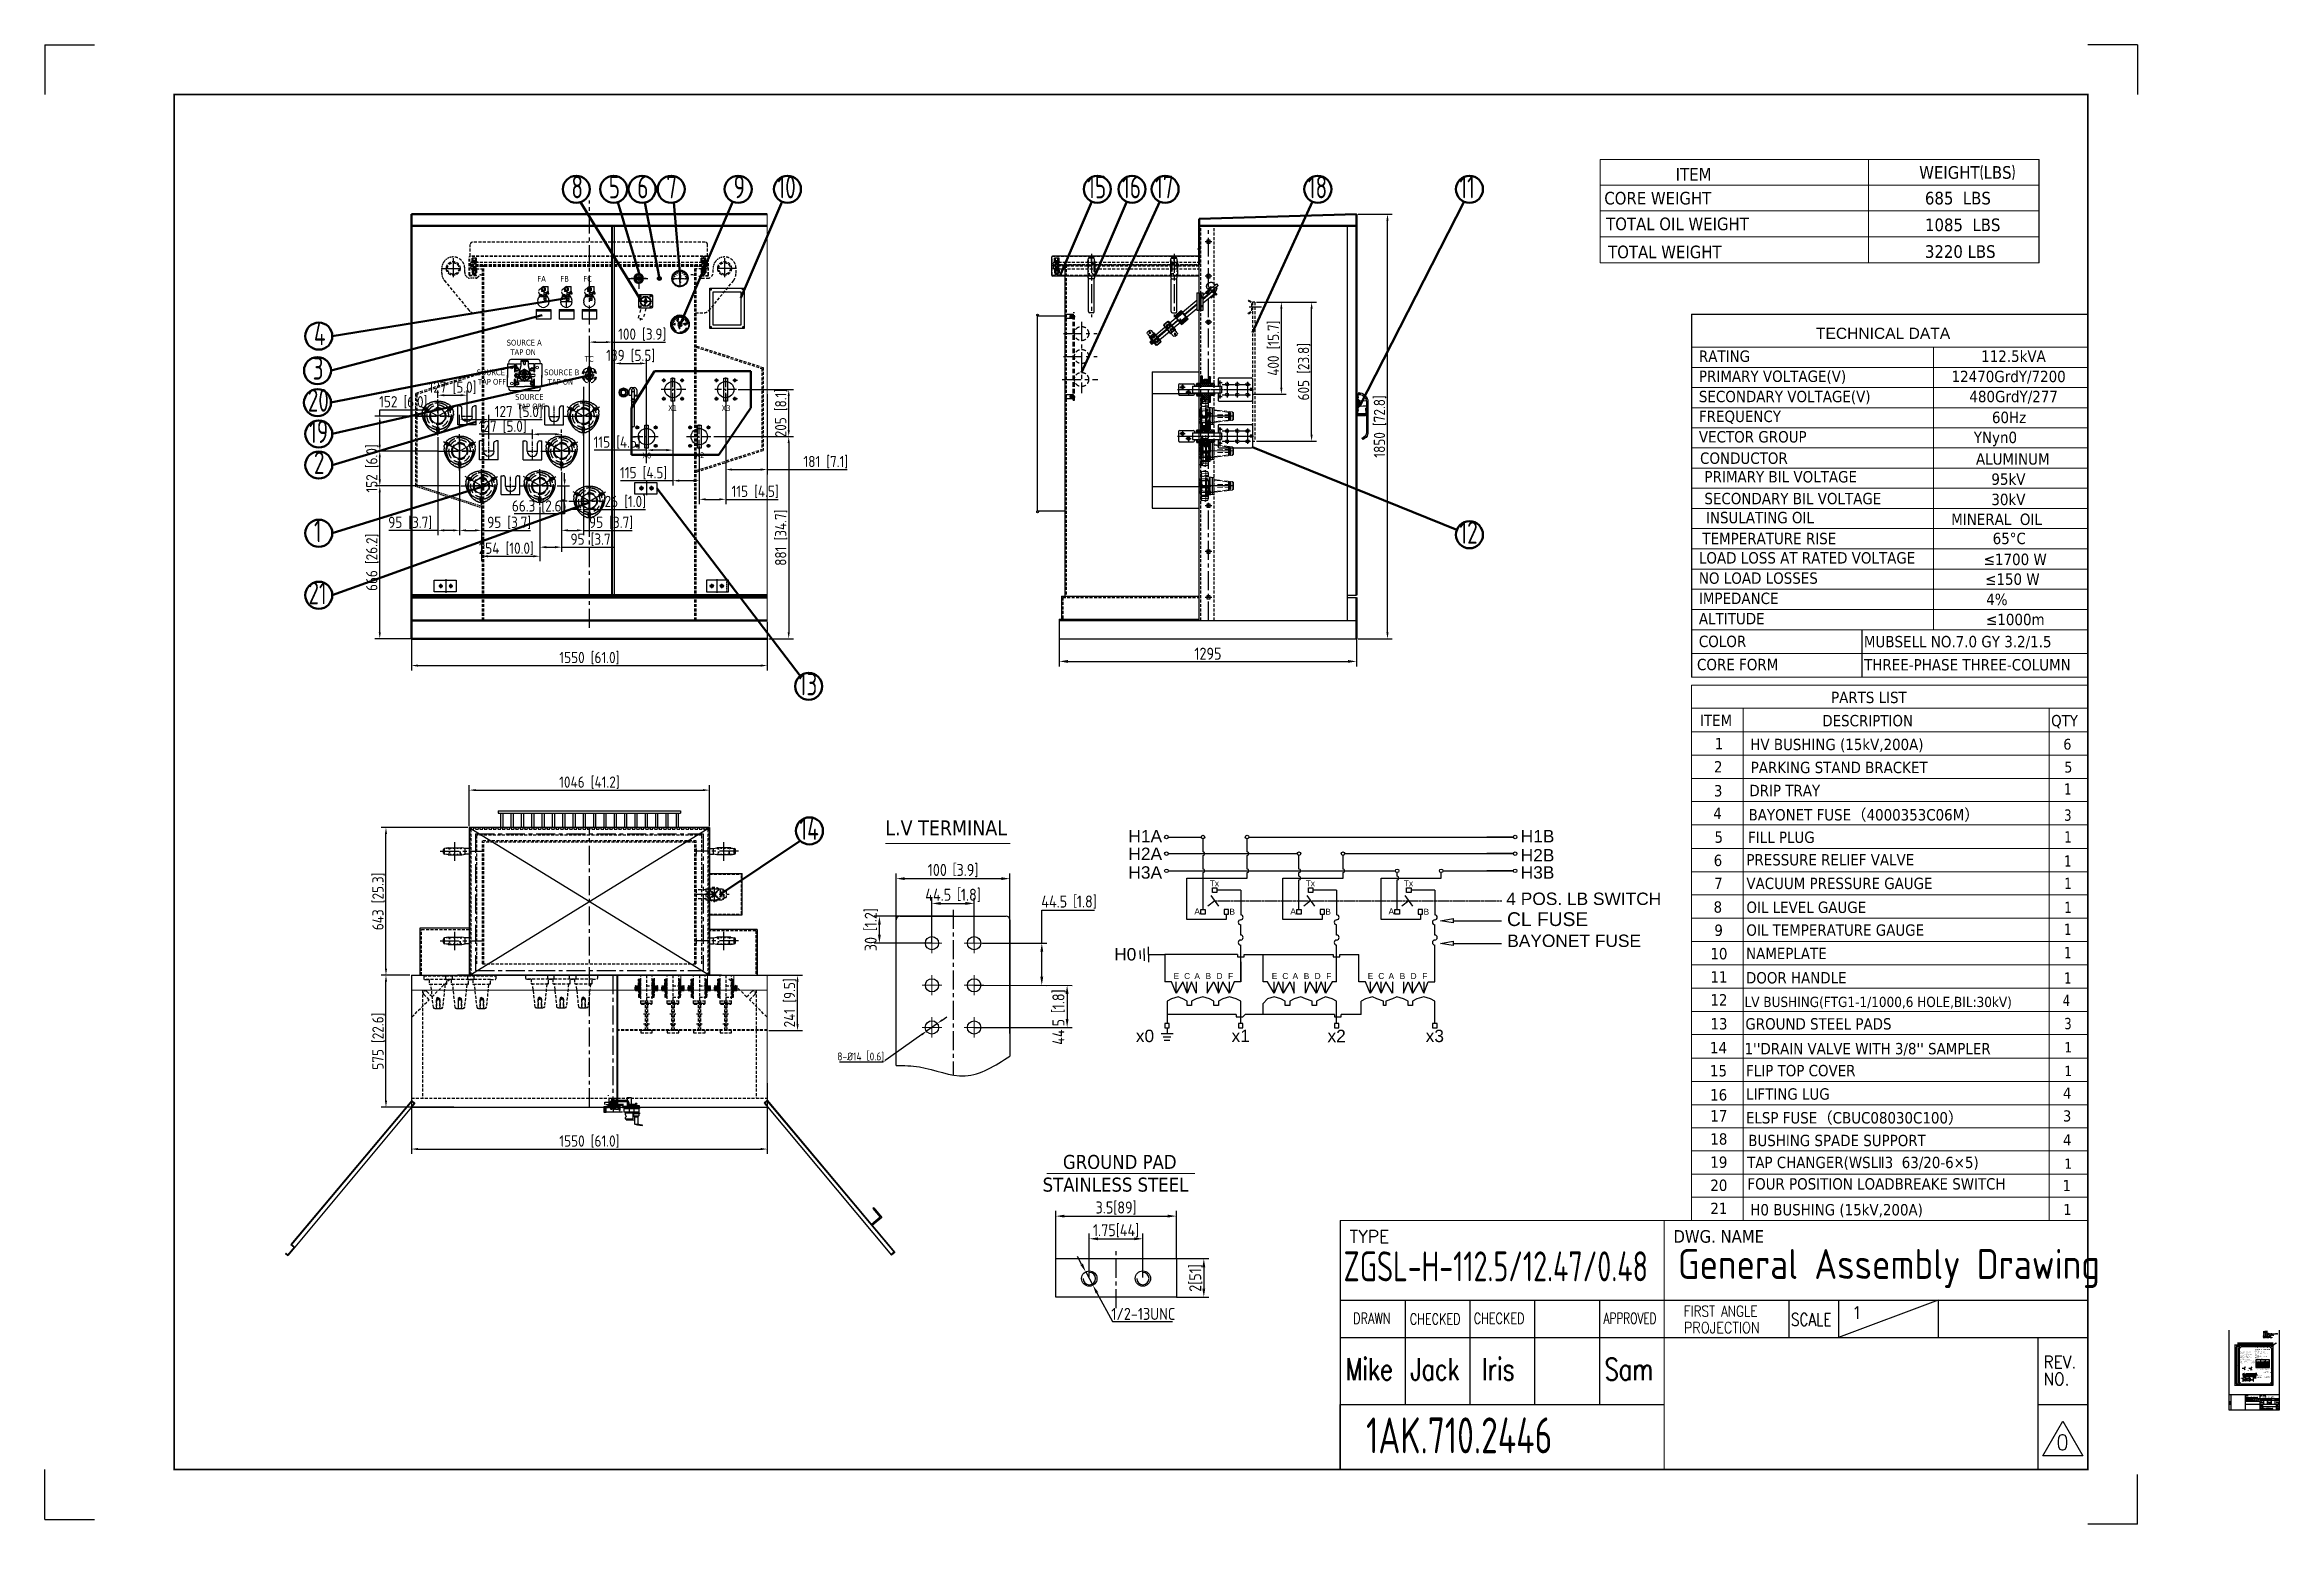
# Model space of a CAD drawing. Header units: millimetres. Extents: x 237080 to 246815, y -181726 to -175279.
import ezdxf
from ezdxf.enums import TextEntityAlignment as Align

# ---------------------------------------------------------------- set-up
doc = ezdxf.new("R2010")
doc.units = ezdxf.units.MM
doc.header["$LTSCALE"] = 13
for name, pattern in [('ACAD_ISO02W100', [15, 12, -3]), ('ACAD_ISO03W100', [1.18, 0.47, -0.71]), ('CENTER', [50.8, 31.75, -6.35, 6.35, -6.35]), ('CENTER2', [1.125, 0.75, -0.125, 0.125, -0.125]), ('CENTERX2', [101.6, 63.5, -12.7, 12.7, -12.7]), ('DASHED', [0.75, 0.5, -0.25]), ('HIDDEN', [9.525, 6.35, -3.175]), ('点画线', [18, 12, -2, 2, -2]), ('虚线', [2, 1, -1])]:
    doc.linetypes.add(name, pattern=pattern)
doc.layers.get('0').update_dxf_attribs({"color": 1, "linetype": 'CENTER'})
for name, color, linetype in [('05', 4, 'Continuous'), ('1', 4, 'Continuous'), ('2', 3, 'Continuous'), ('2细线层', 4, 'Continuous'), ('3中心线层', 1, 'CENTER'), ('4', 2, 'HIDDEN'), ('4虚线层', 6, 'DASHED'), ('6文字层', 3, 'Continuous'), ('C00-00-00', 7, 'Continuous'), ('DAS', 3, 'ACAD_ISO02W100'), ('PDF_Geometry', 7, 'Continuous'), ('PDF_几何图形', 7, 'Continuous'), ('中心线', 1, 'CENTER2'), ('图层2', 3, 'Continuous'), ('尺寸线', 3, 'Continuous'), ('粗实线', 4, 'Continuous'), ('细实线', 2, 'Continuous')]:
    doc.layers.add(name, color=color, linetype=linetype)
for name, color, linetype, lineweight in [('1粗实线', 4, 'Continuous', 50), ('2细实线', 3, 'Continuous', 20), ('中心线层', 1, '点画线', 18), ('标注、文本', 3, 'Continuous', 25), ('粗线', 4, 'Continuous', 50), ('铁心', 3, 'Continuous', 0)]:
    doc.layers.add(name, color=color, linetype=linetype, lineweight=lineweight)
doc.layers.add('paper', color=254, linetype='Continuous', plot=False)
doc.styles.add('DWG_BLOCK', font='romant.shx', dxfattribs={"width": 0.8})
doc.styles.add('Note Text (ANSI)', font='arial.ttf')
doc.styles.add('PDF Arial', font='arial.ttf')
doc.styles.add('PDF FangSong', font='simfang.ttf')
doc.styles.add('pdm', font='gbenor.shx', dxfattribs={"width": 0.8, "bigfont": 'gbhzfs.shx'})
doc.styles.add('ROMANS', font='romans.shx', dxfattribs={"bigfont": 'whgtxt.shx'})
doc.styles.get("Standard").update_dxf_attribs({"font": 'gbenor.shx', "bigfont": 'gbcbig.shx'})
doc.styles.add('Tahoma$001', font='tahoma.ttf', dxfattribs={"height": 2.159784})
doc.styles.add('Tahoma_txtstyle_28.93_0_0', font='tahoma.ttf')
doc.styles.add('Tahoma_txtstyle_30.40_0_0', font='tahoma.ttf')
doc.styles.add('Tahoma_txtstyle_30.51_0_0', font='tahoma.ttf')
doc.styles.add('宋体', font='msyh.ttf', dxfattribs={"width": 0.6})
doc.dimstyles.new('1-15', dxfattribs={"dimscale": 10, "dimtxt": 3.5, "dimasz": 2, "dimexe": 1.5, "dimexo": 0.5, "dimgap": 0.5, "dimtad": 1, "dimtoh": 1, "dimdec": 1, "dimdsep": 46, "dimtxsty": 'Standard', "dimcen": 2.5, "dimclrd": 3, "dimclre": 3, "dimclrt": 3, "dimadec": 0, "dimazin": 2, "dimtfac": 1, "dimtdec": 1, "dimtmove": 0, "dimatfit": 2, "dimfxl": 1, "dimarcsym": 0})
doc.dimstyles.new('ISO-25', dxfattribs={"dimtxt": 2.5, "dimasz": 2.5, "dimexe": 1.25, "dimexo": 0.625, "dimtad": 1, "dimtxsty": 'Standard', "dimcen": 2.5, "dimadec": 0, "dimazin": 0, "dimtfac": 1, "dimtmove": 0, "dimatfit": 3, "dimfxl": 1, "dimarcsym": 0})
doc.dimstyles.new('丁晓菲', dxfattribs={"dimscale": 10, "dimtxt": 3.5, "dimasz": 2.5, "dimexe": 1.5, "dimexo": 0, "dimgap": 0.5, "dimtad": 1, "dimtoh": 1, "dimtxsty": 'Standard', "dimcen": 2.5, "dimclrd": 3, "dimclre": 3, "dimclrt": 2, "dimadec": 0, "dimazin": 0, "dimtfac": 1, "dimtmove": 0, "dimatfit": 2, "dimfxl": 1, "dimarcsym": 0})
doc.dimstyles.new('英寸 1-10', dxfattribs={"dimscale": 14, "dimtxt": 3.5, "dimasz": 2, "dimexe": 1.5, "dimexo": 0.5, "dimgap": 0.5, "dimtad": 1, "dimtoh": 1, "dimdec": 1, "dimdsep": 46, "dimtxsty": 'Standard', "dimcen": 2.5, "dimclrd": 3, "dimclre": 3, "dimclrt": 3, "dimadec": 0, "dimazin": 2, "dimtfac": 1, "dimtdec": 1, "dimtmove": 0, "dimatfit": 2, "dimfxl": 1, "dimarcsym": 0})
doc.dimstyles.new('郁文书', dxfattribs={"dimscale": 15, "dimtxt": 3.5, "dimasz": 2.5, "dimexe": 1.5, "dimexo": 0, "dimgap": 0.5, "dimtad": 1, "dimtoh": 1, "dimtxsty": 'Standard', "dimcen": 2.5, "dimclrd": 3, "dimclre": 3, "dimclrt": 2, "dimadec": 0, "dimazin": 0, "dimtfac": 1, "dimtmove": 0, "dimatfit": 2, "dimfxl": 1, "dimarcsym": 0})
pattern_1 = [(225, (239986.0176, -179033.653), (2.245064, -2.245064), [])]
pattern_2 = [(225, (240101.0176, -179033.653), (2.245064, -2.245064), [])]
pattern_3 = [(225, (240331.0176, -179033.653), (2.245064, -2.245064), [])]

msp = doc.modelspace()

# ---------------------------------------------------------------- texts
at = {"color": 4}
msp.add_text('Name Plate', height=7.56, dxfattribs=at).set_placement((246736.548, -181175.578))
at = {"color": 4, "style": 'ROMANS', "width": 0.8}
msp.add_text('8AK.860.2446', height=5.04, dxfattribs=at).set_placement((246744.318, -181224.319))
at = {"layer": '1', "color": 4, "width": 0.8}
for s, height, p in [('ZGSL-H-112.5/12.47/0.48', 130.2444, (242738.301, -180667.104)), ('1AK.710.2446', 156.29328, (242836.628, -181416.568))]:
    msp.add_text(s, height=height, dxfattribs=at).set_placement(p)
at = {"layer": '1', "color": 4}
msp.add_text('General Assembly Drawing', height=130.2444, dxfattribs=at).set_placement((244194.996, -180656.846))
at = {"layer": '2', "style": 'Note Text (ANSI)'}
for s, height, p in [('H1A', 54, (241947.659, -178754.633)), ('H2A', 54, (241947.659, -178831.406)), ('H3A', 54, (241947.659, -178912.747)), ('H0', 54, (241835.353, -179269.305)), ('H0', 2.16, (246650.575, -181090.753)), ('H1A', 2.16, (246655.067, -181070.167)), ('H2A', 2.16, (246655.067, -181073.237)), ('H3A', 2.16, (246655.067, -181076.491))]:
    msp.add_text(s, height=height, dxfattribs=at).set_placement(p, align=Align.RIGHT)
at = {"layer": '2', "linetype": 'Continuous', "style": 'Note Text (ANSI)'}
for s, height, p in [('H1B', 54, (243656.732, -178754.633)), ('H2B', 54, (243656.732, -178837.654)), ('H3B', 54, (243656.732, -178912.747)), ('CL FUSE', 60, (243804.232, -179119.146)), ('BAYONET FUSE', 54, (244033.99, -179210.412)), ('CL FUSE', 2.4, (246729.33, -181084.747)), ('BAYONET FUSE', 2.16, (246738.52, -181088.398)), ('H1B', 2.16, (246723.43, -181070.167)), ('H2B', 2.16, (246723.43, -181073.487)), ('H3B', 2.16, (246723.43, -181076.491))]:
    msp.add_text(s, height=height, dxfattribs=at).set_placement(p, align=Align.RIGHT)
at = {"layer": '2', "style": 'Note Text (ANSI)'}
for s, height, p in [('Tx', 25.92, (242175.587, -178932.753)), ('Tx', 25.92, (242593.547, -178932.753)), ('Tx', 25.92, (243021.227, -178932.753)), ('A', 25.92, (242100.583, -179054.86)), ('B', 25.92, (242253.217, -179056.775)), ('A', 25.92, (242518.543, -179054.86)), ('B', 25.92, (242671.177, -179056.775)), ('A', 25.92, (242946.223, -179054.86)), ('B', 25.92, (243098.857, -179056.775)), ('E', 25.92, (242009.899, -179336.613)), ('C', 25.92, (242056.908, -179336.855)), ('A', 25.92, (242100.56, -179336.855)), ('B', 25.92, (242149.233, -179336.855)), ('D', 25.92, (242197.833, -179336.855)), ('F', 25.92, (242246.433, -179336.855)), ('E', 25.92, (242437.579, -179336.613)), ('C', 25.92, (242484.588, -179336.855)), ('A', 25.92, (242528.24, -179336.855)), ('B', 25.92, (242576.913, -179336.855)), ('D', 25.92, (242625.513, -179336.855)), ('F', 25.92, (242674.113, -179336.855)), ('E', 25.92, (242855.539, -179336.613)), ('C', 25.92, (242902.548, -179336.855)), ('A', 25.92, (242946.2, -179336.855)), ('B', 25.92, (242994.873, -179336.855)), ('D', 25.92, (243043.473, -179336.855)), ('F', 25.92, (243092.073, -179336.855)), ('x0', 54, (241873.252, -179597.852)), ('x1', 54, (242290.188, -179597.852)), ('x2', 54, (242708.148, -179597.852)), ('x3', 54, (243135.828, -179597.852)), ('x0', 2.16, (246652.09, -181103.895)), ('E', 1.037, (246657.556, -181093.446)), ('C', 1.037, (246659.437, -181093.455)), ('A', 1.037, (246661.183, -181093.455)), ('A', 1.037, (246661.184, -181082.176)), ('B', 1.037, (246663.13, -181093.455)), ('Tx', 1.0368, (246664.184, -181077.291)), ('D', 1.037, (246665.074, -181093.455)), ('F', 1.037, (246667.018, -181093.455)), ('B', 1.037, (246667.289, -181082.252)), ('x1', 2.16, (246668.768, -181103.895)), ('E', 1.037, (246674.664, -181093.446)), ('C', 1.037, (246676.544, -181093.455)), ('A', 1.037, (246677.902, -181082.176)), ('A', 1.037, (246678.29, -181093.455)), ('B', 1.037, (246680.237, -181093.455)), ('Tx', 1.0368, (246680.902, -181077.291)), ('D', 1.037, (246682.181, -181093.455)), ('B', 1.037, (246684.007, -181082.252)), ('F', 1.037, (246684.125, -181093.455)), ('x2', 2.16, (246685.486, -181103.895)), ('E', 1.037, (246691.382, -181093.446)), ('C', 1.037, (246693.262, -181093.455)), ('A', 1.037, (246695.008, -181093.455)), ('A', 1.037, (246695.009, -181082.176)), ('B', 1.037, (246696.955, -181093.455)), ('Tx', 1.0368, (246698.009, -181077.291)), ('D', 1.037, (246698.899, -181093.455)), ('F', 1.037, (246700.843, -181093.455)), ('B', 1.037, (246701.115, -181082.252)), ('x3', 2.16, (246702.594, -181103.895))]:
    msp.add_text(s, height=height, dxfattribs=at).set_placement(p, align=Align.MIDDLE)
at = {"layer": '2'}
for s, height, style, p in [('TYPE', 54.2685, 'ROMANS', (242764.525, -180498.909)), ('1', 54.269, 'ROMANS', (244951.031, -180830.845)), ('H1', 1.7267, '宋体', (246651.444, -181045.417)), ('VECTOR  GROUP  [YNyn0]', 2.5, 'Note Text (ANSI)', (246653.966, -181056.505)), ('H0', 1.7267, '宋体', (246657.077, -181051.752)), ('H2', 1.7267, '宋体', (246666.134, -181039.985)), ('H3', 1.7267, '宋体', (246666.438, -181053.096)), ('X1', 1.7267, '宋体', (246680.381, -181045.417)), ('X0', 1.7267, '宋体', (246686.013, -181051.752)), ('X2', 1.7267, '宋体', (246695.071, -181039.985)), ('X3', 1.7267, '宋体', (246695.375, -181053.096)), ('TYPE', 3.15, 'ROMANS', (246669.494, -181167.361)), ('1', 2.835, 'ROMANS', (246712.218, -181185.334)), ('DWG. NAME', 3.15, 'ROMANS', (246732.15, -181167.361))]:
    msp.add_text(s, height=height, dxfattribs=dict(at, style=style)).set_placement(p)
at = {"layer": '2', "style": 'ROMANS'}
for s, height, width, p in [('DRAWN', 47.7563, 0.75, (242780.458, -180852.322)), ('CHECKED', 47.7563, 0.75, (243026.854, -180855.348)), ('CHECKED', 47.7563, 0.75, (243305.197, -180852.322)), ('APPROVED', 47.7563, 0.7, (243871.009, -180852.322)), ('FIRST ANGLE', 47.75628, 0.8, (244220.559, -180821.224)), ('PROJECTION', 47.7563, 0.86, (244220.559, -180892.796)), ('SCALE', 54.2685, 0.8, (244687.159, -180860.575)), ('Mike', 95.5126, 0.75, (242747.067, -181097.732)), ('Jack', 95.5126, 0.75, (243029.263, -181097.732)), ('lris', 95.5126, 0.75, (243341.996, -181097.732)), ('Sam', 95.5126, 0.75, (243875.852, -181097.732)), ('REV.', 54.2685, 0.9, (245787.616, -181046.299)), ('NO.', 54.2685, 0.9, (245787.616, -181120.306)), ('FIRST ANGLE', 3.15, 0.9, (246668.492, -181184.536)), ('PROJECTION', 3.15, 0.9, (246668.492, -181189.041)), ('SCALE', 3.15, 0.8, (246696.754, -181186.788)), ('Mike', 6.4375, 0.75, (246731.087, -181197.918)), ('DWG.', 2.772, 0.9, (246731.943, -181220.822)), ('NO.', 2.772, 0.9, (246731.943, -181225.118)), ('REF.', 2.772, 0.9, (246731.946, -181206.894)), ('DWG.', 2.772, 0.9, (246731.946, -181210.407)), ('NO.', 2.772, 0.9, (246731.946, -181213.895)), ('DRAWN', 2.772, 0.75, (246733.081, -181184.529)), ('CHECKED', 2.772, 0.75, (246748.103, -181184.57)), ('Jack', 6.4375, 0.75, (246763.736, -181197.918)), ('CHECKED', 2.772, 0.75, (246764.704, -181184.529)), ('APPROVED', 2.772, 0.7, (246798.229, -181184.616)), ('lris', 6.4375, 0.75, (246802.017, -181197.918)), ('REV.', 3.15, 0.9, (246802.968, -181208.088)), ('NO.', 3.15, 0.9, (246802.968, -181212.384))]:
    msp.add_text(s, height=height, dxfattribs=dict(at, width=width)).set_placement(p)
msp.add_text('CHANGE', height=3.024, rotation=90, dxfattribs=at).set_placement((246602.142, -181204.935))
at = {"layer": '2', "color": 4, "style": 'ROMANS'}
for s, height, p in [('ZGSL-H-112.5/12.47/0.48', 2.7216, (246667.662, -181175.114)), ('2', 2.835, (246722.29, -181188.869)), ('0', 4.41, (246806.045, -181223.817)), ('0', 65.122, (245842.313, -181401.453))]:
    msp.add_text(s, height=height, dxfattribs=at).set_placement(p)
at = {"layer": '2', "linetype": 'Continuous', "attachment_point": 1, "style": 'Note Text (ANSI)'}
for insert, char_height, width in [((243447.371, -178973.472), 54, 19116.13233), ((246715.055, -181078.92), 2.16, 764.64529)]:
    msp.add_mtext('4 POS. LB SWITCH', dxfattribs=dict(at, insert=insert, char_height=char_height, width=width))
at = {"layer": '2', "linetype": 'Continuous', "attachment_point": 7}
for s, insert, char_height, style in [('\\W0.988717;TANK & FITTINGS:', (246643.746, -181016.96), 2.53409, 'PDF FangSong'), ('{\\W0.9982;CORE & COIL (UNTANKING): \\fSimSun|b0|i0|c134|p2;\\H0.8333x;\\W1;685}', (246643.703, -181012.355), 2.53409, 'PDF FangSong'), ('\\W0.968789;TOTAL:', (246643.804, -181026.734), 2.53409, 'PDF FangSong'), ('{\\W0.976;LIQUID:}', (246643.732, -181022.028), 2.53409, 'PDF FangSong'), ('\\W0.993250;TYPE OF COOLING', (246643.978, -180991.634), 2.53409, 'PDF FangSong'), ('\\W0.994479;TYPE OF OIL', (246643.978, -181001.669), 2.53409, 'PDF FangSong'), ('{\\W0.9728;112.5KVA}', (246644.105, -180982.135), 2.53409, 'PDF FangSong'), ('\\W0.990022;PERCENT IMPEDANCE:', (246644.079, -180996.687), 2.53409, 'PDF FangSong'), ('\\W0.996897;STANDARDS IEEE C57.12.00', (246644.239, -180976.69), 2.53409, 'PDF FangSong'), ('\\W0.943330;NO', (246644.47, -181006.722), 2.53409, 'PDF FangSong'), ('\\W0.986198;PCB', (246651.884, -181006.737), 2.53409, 'PDF FangSong'), ('\\W0.950748;HV', (246660.413, -180982.106), 2.53409, 'PDF FangSong'), ('\\W0.979087;LV', (246660.529, -180987.159), 2.53409, 'PDF FangSong'), ('{\\fSimSun|b0|i0|c134|p2;\\H0.8333x;145}', (246662.499, -181021.724), 2.53409, 'PDF FangSong'), ('{\\W0.9944;480 V GrdY/277}', (246668.088, -180987.492), 2.53409, 'PDF FangSong'), ('{\\W0.9983;12470 \\W0.9944;GrdY/7200}', (246668.016, -180982.135), 2.53409, 'PDF FangSong'), ('{\\W0.9956;MINERAL  OIL}', (246671.781, -181001.502), 2.53409, 'PDF FangSong'), ('{\\W0.9851;GALS}', (246673.403, -181021.724), 2.53409, 'PDF FangSong'), ('{\\W0.9759;0NAN}', (246675.473, -180991.59), 2.53409, 'PDF FangSong'), ('{\\W0.9335;4%}', (246681.28, -180996.673), 2.53409, 'PDF FangSong'), ('{\\fSimSun|b0|i0|c134|p2;\\H0.8333x;1355}', (246690.301, -181016.946), 2.53409, 'PDF FangSong'), ('{\\fSimSun|b0|i0|c134|p2;\\H0.8333x;1085}', (246690.301, -181021.506), 2.53409, 'PDF FangSong'), ('{\\fSimSun|b0|i0|c134|p2;\\H0.8333x;3220}', (246690.417, -181026.72), 2.53409, 'PDF FangSong'), ('\\W0.985571;LBS', (246701.147, -181012.008), 2.53409, 'PDF FangSong'), ('\\W0.985572;LBS', (246701.191, -181016.946), 2.53409, 'PDF FangSong'), ('\\W0.985572;LBS', (246701.191, -181021.724), 2.53409, 'PDF FangSong'), ('\\W0.985572;LBS', (246701.249, -181026.72), 2.53409, 'PDF FangSong'), ('{\\W0.9951;TEMPERATURE RISE}', (246707.721, -180996.847), 2.53409, 'PDF FangSong'), ('\\W0.981255;TYPE', (246707.837, -180976.878), 2.53409, 'PDF FangSong'), ('\\W0.981992;SERIAL NO.:', (246707.924, -181001.524), 2.53409, 'PDF FangSong'), ('{\\W0.99786;PRODUCT NO.:}', (246707.881, -180971.694), 2.53409, 'PDF FangSong'), ('{\\W0.9917;DATE OF MFG.:2024-2}', (246707.953, -181006.245), 2.53409, 'PDF FangSong'), ('\\W0.998476;CONDUCTOR MATERIAL: ALUMINUM', (246708.011, -180981.744), 2.53409, 'PDF FangSong'), ('\\W0.985228;PHASE', (246707.996, -180986.783), 2.53409, 'PDF FangSong'), ('\\W0.990925;FREQUENCY', (246708.011, -180991.865), 2.53409, 'PDF FangSong'), ('\\W0.982224;H.V.', (246714.266, -181047.919), 2.53409, 'PDF FangSong'), ('\\W0.998704;L.V.', (246714.223, -181054.146), 2.53409, 'PDF FangSong'), ('\\W0.988174;VOLTAGE', (246716.41, -181016.497), 2.53409, 'PDF FangSong'), ('\\W0.993144;RATED', (246718.335, -181012.703), 2.53409, 'PDF FangSong'), ('{\\fSimSun|b0|i0|c134|p2;\\H0.8333x;13094}', (246718.451, -181021.999), 2.53409, 'PDF FangSong'), ('{\\fSimSun|b0|i0|c134|p2;\\H0.8333x;12782}', (246718.451, -181027.01), 2.53409, 'PDF FangSong'), ('{\\fSimSun|b0|i0|c134|p2;\\H0.8333x;12470}', (246718.451, -181032.005), 2.53409, 'PDF FangSong'), ('{\\fSimSun|b0|i0|c134|p2;\\H0.8333x;12158}', (246718.451, -181037.001), 2.53409, 'PDF FangSong'), ('{\\fSimSun|b0|i0|c134|p2;\\H0.8333x;11847}', (246718.451, -181041.997), 2.53409, 'PDF FangSong'), ('{\\W0.9935;ZGSL-H-112.5/12.47}', (246718.973, -180977.211), 2.53409, 'PDF FangSong'), ('\\W0.824342;3', (246723.114, -180986.783), 2.53409, 'PDF FangSong'), ('\\W0.991650;Um/BIL/AC', (246727.198, -181048.209), 2.53409, 'PDF FangSong'), ('\\W0.991650;Um/BIL/AC', (246727.198, -181054.436), 2.53409, 'PDF FangSong'), ('\\W0.980805;60Hz', (246730.412, -180991.561), 2.53409, 'PDF FangSong'), ('\\W0.987833;POSITION', (246735.451, -181016.497), 2.53409, 'PDF FangSong'), ('\\W0.980891;SWITCH', (246737.406, -181012.804), 2.53409, 'PDF FangSong'), ('\\W0.781747;4', (246742.098, -181036.914), 2.53409, 'PDF FangSong'), ('\\W0.858812;2', (246742.112, -181026.923), 2.53409, 'PDF FangSong'), ('\\W0.834647;5', (246742.156, -181041.939), 2.53409, 'PDF FangSong'), ('\\W0.824342;3', (246742.257, -181032.005), 2.53409, 'PDF FangSong'), ('\\W0.985653;1', (246742.199, -181021.927), 2.53409, 'PDF FangSong'), ('\\W0.984330;65℃/65℃', (246743.097, -180997.151), 2.53409, 'PDF FangSong'), ('\\W0.999637;15/95/34 kV', (246753.378, -181048.209), 2.53409, 'PDF FangSong'), ('\\W0.999633;1.5/30/10 kV', (246753.378, -181054.436), 2.53409, 'PDF FangSong'), ('\\W0.993883;CURRENT', (246755.97, -181016.511), 2.53409, 'PDF FangSong'), ('\\W0.993144;RATED', (246757.824, -181012.703), 2.53409, 'PDF FangSong'), ('{\\fSimSun|b0|i0|c134|p2;\\H0.8333x;4.96}', (246758.49, -181022.278), 2.85085, 'PDF FangSong'), ('{\\fSimSun|b0|i0|c134|p2;\\H0.8333x;5.08}', (246758.49, -181027.024), 2.85085, 'PDF FangSong'), ('{\\fSimSun|b0|i0|c134|p2;\\H0.8333x;\\C1;5.21}', (246758.49, -181032.02), 2.85085, 'PDF FangSong'), ('{\\fSimSun|b0|i0|c134|p2;\\H0.8333x;5.34}', (246758.49, -181037.016), 2.85085, 'PDF FangSong'), ('{\\fSimSun|b0|i0|c134|p2;\\H0.8333x;5.48}', (246758.49, -181042.011), 2.85085, 'PDF FangSong'), ('{\\W0.997175;www.jiezoupower.com}', (246692.29, -181113.807), 2.40214, 'Note Text (ANSI)'), ('{\\W0.9918;4000353C06M}', (246750.462, -181087.118), 2.40214, 'Note Text (ANSI)'), ('{\\W0.9964;CBUC08030C100}', (246750.462, -181082.904), 2.40214, 'Note Text (ANSI)')]:
    msp.add_mtext(s, dxfattribs=dict(at, insert=insert, char_height=char_height, style=style))
at = {"layer": '图层2', "color": 3, "style": 'DWG_BLOCK'}
for s, height, width, p in [('2.MATERIAL:STAINLESS STEEL', 3.0938, 0.65, (246744.052, -180902.954)), ('3.THICKNESS :1mm', 3.0938, 0.65, (246744.105, -180908.57)), ('4.LETTER COLOR: BLACK', 3.0938, 0.65, (246744.226, -180913.78)), ('1.ALL DIMENSIONS ARE IN MILLMETERS', 3.0938, 0.65, (246744.052, -180897.571)), ('NOTE:', 6.1876, 0.8, (246744.474, -180891.052))]:
    msp.add_text(s, height=height, dxfattribs=dict(at, width=width)).set_placement(p)
at = {"layer": '标注、文本', "style": 'Tahoma$001'}
for s, p in [('FA', (239226.063, -176311.882)), ('FB', (239326.063, -176311.882)), ('FC', (239426.063, -176311.882)), ('X1', (239796.039, -176874.972)), ('X3', (240028.707, -176875.111)), ('X0', (239683.412, -177081.666)), ('X2', (239914.89, -177080.284))]:
    msp.add_text(s, height=25, dxfattribs=at).set_placement(p)
at = {"layer": '标注、文本', "insert": (239432.492, -176660.969), "char_height": 25, "width": 173.00446, "attachment_point": 7, "style": 'Tahoma$001'}
msp.add_mtext('TC', dxfattribs=at)
at = {"layer": '粗实线', "lineweight": 50, "style": 'pdm', "width": 0.8}
for s, height, p in [('8', 98.351, (239374.472, -175948.255)), ('5', 98.351, (239537.33, -175948.255)), ('6', 98.351, (239661.425, -175948.255)), ('7', 98.351, (239788.092, -175948.255)), ('9', 98.351, (240081.383, -175948.255)), ('10', 98.3509, (240272.325, -175948.255)), ('15', 98.3509, (241621.967, -175948.255)), ('16', 98.3509, (241773.436, -175948.255)), ('17', 98.3509, (241917.455, -175948.255)), ('18', 98.3509, (242582.691, -175948.255)), ('11', 98.3509, (243243.215, -175948.255)), ('4', 98.351, (238252.89, -176588.177)), ('3', 98.351, (238247.391, -176738.414)), ('20', 98.3509, (238226.123, -176877.941)), ('19', 98.3509, (238231.881, -177014.386)), ('2', 98.351, (238252.89, -177150.014)), ('1', 98.351, (238252.89, -177446.993)), ('12', 98.3509, (243243.215, -177453.732)), ('21', 98.3509, (238228.961, -177717.175)), ('13', 98.3509, (240364.921, -178114.005)), ('14', 98.3509, (240368.17, -178743.979))]:
    msp.add_text(s, height=height, dxfattribs=at).set_placement(p)
at = {"layer": '粗实线', "ltscale": 8, "attachment_point": 1}
for s, insert, char_height in [('-0.02', (239829.855, -176282.569), 4.375), ('0.02', (239856.7, -176282.983), 4.375), ('-0.04', (239824.585, -176298.159), 4.375), ('MPa', (239845.799, -176319.894), 3.5), ('0.04', (239861.446, -176298.19), 4.375), ('2.5℃', (239680.698, -176396.029), 3.5)]:
    msp.add_mtext_dynamic_manual_height_columns(s, width=2.11177, gutter_width=1, heights=[0], dxfattribs=dict(at, insert=insert, char_height=char_height))
at = {"layer": '粗线', "lineweight": 200, "ltscale": 8, "insert": (239696.78, -176379.529), "char_height": 5.2, "attachment_point": 1}
msp.add_mtext_dynamic_manual_height_columns('H', width=2.6, gutter_width=65, heights=[0], dxfattribs=at)
at = {"layer": '铁心'}
for s, height, style, p in [('ITEM', 55.015, 'Tahoma_txtstyle_30.51_0_0', (244185.129, -175871.44)), ('CORE WEIGHT', 55.01498, 'Tahoma_txtstyle_30.51_0_0', (243874.027, -175975.233)), ('685  LBS', 55.015, 'Tahoma_txtstyle_30.51_0_0', (245270.97, -175974.938)), ('TOTAL OIL WEIGHT', 55.01498, 'Tahoma_txtstyle_30.51_0_0', (243882.084, -176087.264)), ('1085  LBS', 55.015, 'Tahoma_txtstyle_30.51_0_0', (245271.323, -176091.351)), ('TOTAL WEIGHT', 55.01498, 'Tahoma_txtstyle_30.51_0_0', (243890.659, -176209.477)), ('3220 LBS', 55.015, 'Tahoma_txtstyle_30.51_0_0', (245270.902, -176207.735)), ('TECHNICAL DATA', 48.60227, 'PDF Arial', (244796.277, -176560.77)), ('RATING', 49.6299, 'Tahoma$001', (244286.155, -176661.001)), ('112.5kVA', 49.6299, 'Tahoma$001', (245515.775, -176661.001)), ('PRIMARY VOLTAGE(V)', 49.62988, 'Tahoma$001', (244286.155, -176748.375)), ('12470GrdY/7200', 49.63, 'Tahoma$001', (245386.905, -176749.206)), ('SECONDARY VOLTAGE(V)', 49.62988, 'Tahoma$001', (244286.155, -176836.579)), ('FREQUENCY', 49.6299, 'Tahoma$001', (244286.155, -176923.12)), ('480GrdY/277', 49.62988, 'Tahoma$001', (245464.483, -176836.579)), ('60Hz', 49.6299, 'Tahoma$001', (245562.724, -176927.603)), ('VECTOR GROUP', 49.62988, 'Tahoma$001', (244286.155, -177012.157)), ('YNyn0', 49.6299, 'Tahoma$001', (245483.659, -177014.732)), ('CONDUCTOR', 49.6299, 'Tahoma$001', (244291.265, -177105.374)), ('ALUMINUM', 49.6299, 'Tahoma$001', (245493.245, -177108.618)), ('95kV', 49.6299, 'Tahoma$001', (245560.256, -177196.823)), ('30kV', 49.6299, 'Tahoma$001', (245560.256, -177285.028)), ('MINERAL  OIL ', 49.62988, 'Tahoma$001', (245385.358, -177371.569)), ('LOAD LOSS AT RATED VOLTAGE', 49.62988, 'Tahoma$001', (244286.155, -177539.723)), ('≤1700 W', 49.6299, 'Tahoma$001', (245526.928, -177546.096)), ('NO LOAD LOSSES', 49.62988, 'Tahoma$001', (244286.155, -177627.928)), ('≤150 W', 49.6299, 'Tahoma$001', (245533.178, -177632.524)), ('ALTITUDE', 49.6299, 'Tahoma$001', (244286.155, -177804.338)), ('IMPEDANCE', 49.6299, 'Tahoma$001', (244286.155, -177716.133)), ('4%%%', 49.6299, 'Tahoma$001', (245537.957, -177720.732)), ('≤1000m', 49.6299, 'Tahoma$001', (245537.178, -177808.047)), ('COLOR', 49.6299, 'Tahoma$001', (244286.081, -177903.65)), ('MUBSELL NO.7.0 GY 3.2/1.5', 49.62988, 'Tahoma$001', (245004.938, -177904.674)), ('CORE FORM', 49.6299, 'Tahoma$001', (244277.933, -178004.461)), ('THREE-PHASE THREE-COLUMN', 49.62988, 'Tahoma$001', (245006.039, -178005.586)), ('PARTS LIST', 49.4841, 'Tahoma_txtstyle_30.40_0_0', (244862.14, -178147.641)), ('ITEM', 49.4841, 'Tahoma_txtstyle_30.40_0_0', (244290.894, -178247.642)), ('DESCRIPTION', 49.48409, 'Tahoma_txtstyle_30.40_0_0', (244823.834, -178248.902)), ('QTY', 49.2664, 'Tahoma$001', (245820.764, -178248.675)), ('1', 49.484, 'Tahoma_txtstyle_30.40_0_0', (244355.6, -178348.903)), (' HV BUSHING (15kV,200A)', 49.48409, 'Tahoma_txtstyle_30.40_0_0', (244491.838, -178352.631)), ('6', 47.079, 'Tahoma_txtstyle_28.93_0_0', (245873.697, -178350.373)), ('2', 49.484, 'Tahoma_txtstyle_30.40_0_0', (244351.818, -178450.164)), ('PARKING STAND BRACKET', 49.48409, 'Tahoma_txtstyle_30.40_0_0', (244511.938, -178452.903)), ('5', 47.079, 'Tahoma$001', (245877.899, -178450.584)), ('3', 49.484, 'Tahoma_txtstyle_30.40_0_0', (244351.398, -178554.366)), ('DRIP TRAY ', 49.4841, 'Tahoma_txtstyle_30.40_0_0', (244506.054, -178553.346)), ('4', 49.484, 'Tahoma_txtstyle_30.40_0_0', (244349.297, -178652.266)), ('BAYONET FUSE（4000353C06M）', 49.48409, 'Tahoma_txtstyle_30.40_0_0', (244502.524, -178659.167)), ('L.V TERMINAL', 64.56572, 'Tahoma$001', (240741.912, -178723.522)), ('5', 49.484, 'Tahoma_txtstyle_30.40_0_0', (244354.063, -178756.468)), ('FILL PLUG', 49.4841, 'Tahoma_txtstyle_30.40_0_0', (244500.476, -178757.064)), ('6', 49.484, 'Tahoma_txtstyle_30.40_0_0', (244350.636, -178857.73)), ('PRESSURE RELIEF VALVE', 49.48409, 'Tahoma_txtstyle_30.40_0_0', (244493.236, -178855.164)), ('7', 49.484, 'Tahoma_txtstyle_30.40_0_0', (244352.763, -178957.73)), ('VACUUM PRESSURE GAUGE', 49.48409, 'Tahoma_txtstyle_30.40_0_0', (244493.236, -178957.888)), ('8', 49.484, 'Tahoma_txtstyle_30.40_0_0', (244350.125, -179061.092)), ('OIL LEVEL GAUGE', 49.48409, 'Tahoma_txtstyle_30.40_0_0', (244493.236, -179062.137)), ('9', 49.484, 'Tahoma_txtstyle_30.40_0_0', (244353.494, -179162.143)), ('OIL TEMPERATURE GAUGE', 49.48409, 'Tahoma_txtstyle_30.40_0_0', (244492.874, -179161.453)), ('10', 49.4841, 'Tahoma_txtstyle_30.40_0_0', (244336.272, -179264.245)), ('NAMEPLATE', 49.4841, 'Tahoma_txtstyle_30.40_0_0', (244491.838, -179263.404)), ('11', 49.4841, 'Tahoma_txtstyle_30.40_0_0', (244336.272, -179365.506)), ('DOOR HANDLE', 49.48409, 'Tahoma_txtstyle_30.40_0_0', (244491.43, -179369.318)), ('12', 49.4841, 'Tahoma_txtstyle_30.40_0_0', (244336.272, -179465.507)), ('LV BUSHING(FTG1-1/1000,6 HOLE,BIL:30kV) ', 44.53568, 'Tahoma_txtstyle_30.40_0_0', (244484.999, -179472.052)), ('13', 49.4841, 'Tahoma_txtstyle_30.40_0_0', (244336.272, -179569.919)), ('GROUND STEEL PADS', 49.48409, 'Tahoma_txtstyle_30.40_0_0', (244488.897, -179570.129)), ('14', 49.4841, 'Tahoma_txtstyle_30.40_0_0', (244334.382, -179673.949)), ("1''DRAIN VALVE WITH 3/8'' SAMPLER ", 49.48409, 'Tahoma_txtstyle_30.40_0_0', (244485.115, -179678.089)), ('1', 44.398, 'Tahoma$001', (245878.319, -179669.499)), ('15', 49.4841, 'Tahoma_txtstyle_30.40_0_0', (244334.382, -179774.294)), ('FLIP TOP COVER', 49.48409, 'Tahoma_txtstyle_30.40_0_0', (244491.838, -179773.702)), ('1', 44.699, 'Tahoma$001', (245878.319, -179772.861)), ('16', 49.4841, 'Tahoma_txtstyle_30.40_0_0', (244335.072, -179879.349)), ('LIFTING LUG', 49.48409, 'Tahoma_txtstyle_30.40_0_0', (244491.838, -179875.654)), ('4', 48.568, 'Tahoma$001', (245872.016, -179871.602)), ('17', 49.4841, 'Tahoma_txtstyle_30.40_0_0', (244335.999, -179970.9)), ('ELSP FUSE（CBUC08030C100）', 49.48409, 'Tahoma_txtstyle_30.40_0_0', (244491.08, -179979.417)), ('3', 48.568, 'Tahoma$001', (245872.016, -179970.762)), ('18', 49.4841, 'Tahoma_txtstyle_30.40_0_0', (244335.999, -180071.741)), ('BUSHING SPADE SUPPORT', 49.48409, 'Tahoma_txtstyle_30.40_0_0', (244501.286, -180078.15)), ('4', 48.568, 'Tahoma$001', (245872.249, -180075.375)), ('GROUND PAD  ', 60.99226, 'Tahoma$001', (241515.622, -180177.391)), ('19', 49.4841, 'Tahoma_txtstyle_30.40_0_0', (244335.999, -180172.582)), ('TAP CHANGER(WSLⅡ3  63/20-6×5)', 49.48409, 'Tahoma_txtstyle_30.40_0_0', (244496.459, -180173.894)), ('1', 44.699, 'Tahoma$001', (245878.319, -180177.066)), ('STAINLESS STEEL ', 60.99226, 'Tahoma$001', (241427.417, -180276.354)), ('20', 49.4841, 'Tahoma_txtstyle_30.40_0_0', (244335.999, -180273.423)), ('FOUR POSITION LOADBREAKE SWITCH', 49.48409, 'Tahoma_txtstyle_30.40_0_0', (244497.564, -180267.27)), ('1', 48.568, 'Tahoma$001', (245870.508, -180274.137)), ('21', 49.4841, 'Tahoma_txtstyle_30.40_0_0', (244335.999, -180374.264)), (' H0 BUSHING (15kV,200A)', 49.484, 'Tahoma_txtstyle_30.40_0_0', (244491.838, -180379.954)), ('1', 47.079, 'Tahoma_txtstyle_28.93_0_0', (245873.697, -180377.697)), ('DWG. NAME', 54.83, 'Tahoma_txtstyle_30.40_0_0', (244175.506, -180498.909))]:
    msp.add_text(s, height=height, dxfattribs=dict(at, style=style)).set_placement(p)
at = {"layer": '铁心', "style": 'Tahoma$001'}
for s, p in [('PRIMARY BIL VOLTAGE', (244642.754, -177161.549)), ('SECONDARY BIL VOLTAGE', (244695.487, -177256.51)), ('INSULATING OIL', (244552.162, -177339.31)), ('TEMPERATURE RISE ', (244602.141, -177430.689))]:
    msp.add_text(s, height=49.62988, dxfattribs=at).set_placement(p, align=Align.MIDDLE)
msp.add_text('65%%DC', height=49.6299, dxfattribs=at).set_placement((245565.927, -177430.152), align=Align.MIDDLE_LEFT)
at = {"layer": '铁心', "style": 'Tahoma_txtstyle_30.40_0_0', "width": 0.85}
for s, p in [('1', (245877.787, -178546.982)), ('3', (245877.723, -178660.487)), ('1', (245878.319, -178755.418)), ('1', (245877.723, -178860.909)), ('1', (245878.319, -178958.15)), ('1', (245878.319, -179062.773)), ('1', (245877.525, -179158.085)), ('1', (245877.525, -179259.347)), ('1', (245877.723, -179370.576)), ('4', (245871.41, -179467.397)), ('3', (245878.319, -179568.869))]:
    msp.add_text(s, height=49.484, dxfattribs=at).set_placement(p)
at = {"layer": '铁心', "insert": (245245.968, -175808.083), "char_height": 55.01498, "width": 651.42255, "attachment_point": 1, "style": 'Tahoma_txtstyle_30.51_0_0'}
msp.add_mtext('WEIGHT{\\Fgbenor,gbcbig|c134;(}LBS{\\Fgbenor,gbcbig|c134;)}', dxfattribs=at)

# ---------------------------------------------------------------- blocks, each defined once
blk = doc.blocks.new('*D256')
at = {"layer": '2', "color": 0, "linetype": 'Continuous', "lineweight": -2}
for p, q in [((246641, -180947.7), (246641, -180939.1)), ((246643.5, -180940.3), (246778.5, -180940.3)), ((246781, -180947.7), (246781, -180939.1))]:
    blk.add_line(p, q, dxfattribs=at)
at = {"layer": '2', "color": 0, "linetype": 'Continuous'}
for points in [[(246643.5, -180939.9), (246643.5, -180940.8), (246641, -180940.3)], [(246778.5, -180939.9), (246778.5, -180940.8), (246781, -180940.3)]]:
    blk.add_solid(points, dxfattribs=at)
at = {"layer": 'Defpoints', "color": 0, "linetype": 'Continuous'}
for p in [(246641, -180948.3), (246781, -180940.3), (246781, -180948.3)]:
    blk.add_point(p, dxfattribs=at)
at = {"layer": '2', "color": 0, "linetype": 'Continuous', "insert": (246711, -180938.5), "char_height": 2.5, "attachment_point": 5}
blk.add_mtext('140', dxfattribs=at)
blk = doc.blocks.new('*D257')
at = {"layer": '2', "color": 0, "linetype": 'Continuous', "lineweight": -2}
for p, q in [((246636, -180945.3), (246636, -180933.3)), ((246638.5, -180934.6), (246783.5, -180934.6)), ((246786, -180945.3), (246786, -180933.3))]:
    blk.add_line(p, q, dxfattribs=at)
at = {"layer": '2', "color": 0, "linetype": 'Continuous'}
for points in [[(246638.5, -180934.2), (246638.5, -180935), (246636, -180934.6)], [(246783.5, -180934.2), (246783.5, -180935), (246786, -180934.6)]]:
    blk.add_solid(points, dxfattribs=at)
at = {"layer": 'Defpoints', "color": 0, "linetype": 'Continuous'}
for p in [(246636, -180945.9), (246786, -180934.6), (246786, -180945.9)]:
    blk.add_point(p, dxfattribs=at)
at = {"layer": '2', "color": 0, "linetype": 'Continuous', "insert": (246711, -180932.7), "char_height": 2.5, "attachment_point": 5}
blk.add_mtext('150', dxfattribs=at)
blk = doc.blocks.new('*D258')
at = {"layer": '2', "color": 0, "linetype": 'Continuous', "lineweight": -2}
for p, q in [((246637.8, -180950.9), (246627.3, -180950.9)), ((246628.5, -181113.4), (246628.5, -180953.4)), ((246637.8, -181115.9), (246627.3, -181115.9))]:
    blk.add_line(p, q, dxfattribs=at)
at = {"layer": '2', "color": 0, "linetype": 'Continuous'}
for points in [[(246628.1, -180953.4), (246628.9, -180953.4), (246628.5, -180950.9)], [(246628.1, -181113.4), (246628.9, -181113.4), (246628.5, -181115.9)]]:
    blk.add_solid(points, dxfattribs=at)
at = {"layer": 'Defpoints', "color": 0, "linetype": 'Continuous'}
for p in [(246628.5, -180950.9), (246638.4, -180950.9), (246638.4, -181115.9)]:
    blk.add_point(p, dxfattribs=at)
at = {"layer": '2', "color": 0, "linetype": 'Continuous', "insert": (246626.6, -181033.4), "char_height": 2.5, "attachment_point": 5, "rotation": 90}
blk.add_mtext('165', dxfattribs=at)
blk = doc.blocks.new('*D259')
at = {"layer": '2', "color": 0, "linetype": 'Continuous', "lineweight": -2}
for p, q in [((246635.4, -180945.9), (246618.9, -180945.9)), ((246620.2, -180948.4), (246620.2, -181118.4)), ((246635.4, -181120.9), (246618.9, -181120.9))]:
    blk.add_line(p, q, dxfattribs=at)
at = {"layer": '2', "color": 0, "linetype": 'Continuous'}
for points in [[(246619.8, -180948.4), (246620.6, -180948.4), (246620.2, -180945.9)], [(246619.8, -181118.4), (246620.6, -181118.4), (246620.2, -181120.9)]]:
    blk.add_solid(points, dxfattribs=at)
at = {"layer": 'Defpoints', "color": 0, "linetype": 'Continuous'}
for p in [(246636, -180945.9), (246620.2, -181120.9), (246636, -181120.9)]:
    blk.add_point(p, dxfattribs=at)
at = {"layer": '2', "color": 0, "linetype": 'Continuous', "insert": (246618.3, -181033.4), "char_height": 2.5, "attachment_point": 5, "rotation": 90}
blk.add_mtext('175', dxfattribs=at)
blk = doc.blocks.new('*D260')
at = {"layer": 'Defpoints', "color": 0}
for p in [(246779.3, -180952.4), (246782.7, -180949.4)]:
    blk.add_point(p, dxfattribs=at)
at = {"layer": '标注、文本', "color": 3, "lineweight": -2}
for p, q in [((246780.1, -180951.8), (246781.9, -180950.1)), ((246782.7, -180949.4), (246797.5, -180936)), ((246797.5, -180936), (246802, -180936))]:
    blk.add_line(p, q, dxfattribs=at)
at = {"layer": '标注、文本', "color": 3}
for points in [[(246780, -180951.6), (246780.2, -180951.9), (246779.3, -180952.4)], [(246781.8, -180950), (246782, -180950.2), (246782.7, -180949.4)]]:
    blk.add_solid(points, dxfattribs=at)
at = {"layer": '标注、文本', "color": 3, "insert": (246800, -180934.9), "char_height": 1.2, "attachment_point": 5}
blk.add_mtext('4-∅4.5', dxfattribs=at)
blk = doc.blocks.new('A$C712F3155')
at = {"layer": '1', "color": 1, "linetype": 'CENTERX2', "lineweight": -3, "ltscale": 0.1}
for p, q in [((90, 84.1), (19.5, 124.8)), ((90, 0), (90, 157)), ((90, 130.3), (90, 35.5)), ((90, 84.1), (160.5, 124.8)), ((0, 84.1), (158.7, 84.1))]:
    blk.add_line(p, q, dxfattribs=at)
blk.add_circle((90, 84.1), 59, dxfattribs=at)
at = {"layer": '2细线层'}
for centre in [(38.9, 113.6), (141.1, 113.6), (90, 25.1)]:
    blk.add_circle(centre, 5, dxfattribs=at)
at = {"layer": '标注、文本'}
for centre in [(38.9, 113.6), (141.1, 113.6), (90, 25.1)]:
    blk.add_arc(centre, 5.5, 242.67153, 150.00001, dxfattribs=at)
at = {"layer": '粗实线'}
blk.add_circle((90, 84.1), 32.5, dxfattribs=at)
blk = doc.blocks.new('0.020')
at = {"layer": '中心线', "ltscale": 2}
for p, q in [((13611.2, 16499.1), (13611.2, 16581.1)), ((13588.7, 16535.6), (13633.7, 16535.6))]:
    blk.add_line(p, q, dxfattribs=at)
at = {"layer": '粗实线', "lineweight": 30}
for p, q in [((13570.7, 16499.1), (13570.7, 16581.1)), ((13570.7, 16581.1), (13578.7, 16581.1)), ((13588.7, 16535.6), (13588.7, 16571.1)), ((13633.7, 16535.6), (13633.7, 16571.1)), ((13643.7, 16581.1), (13651.7, 16581.1)), ((13651.7, 16499.1), (13651.7, 16581.1)), ((13570.7, 16499.1), (13651.7, 16499.1))]:
    blk.add_line(p, q, dxfattribs=at)
for centre, radius, start, end in [((13578.7, 16571.1), 10, 0, 90), ((13643.7, 16571.1), 10, 90, 180), ((13611.2, 16535.6), 22.5, 180, 0)]:
    blk.add_arc(centre, radius, start, end, dxfattribs=at)
blk = doc.blocks.new('*D238')
at = {"layer": '2细实线', "color": 3, "linetype": 'ByBlock', "lineweight": -2}
for p, q in [((238887.7, -176950), (238887.7, -176891.3)), ((238915.7, -176912.3), (238986.7, -176912.3)), ((239014.7, -176998.2), (239014.7, -176891.3)), ((239014.7, -176912.3), (239246.6, -176912.3))]:
    blk.add_line(p, q, dxfattribs=at)
at = {"layer": '2细实线', "color": 3, "linetype": 'ByBlock'}
for points in [[(238915.7, -176907.6), (238915.7, -176917), (238887.7, -176912.3)], [(238986.7, -176907.6), (238986.7, -176917), (239014.7, -176912.3)]]:
    blk.add_solid(points, dxfattribs=at)
at = {"layer": 'Defpoints', "color": 0, "linetype": 'ByBlock'}
for p in [(238887.7, -176957), (239014.7, -176912.3), (239014.7, -177005.2)]:
    blk.add_point(p, dxfattribs=at)
at = {"layer": '2细实线', "color": 3, "linetype": 'ByBlock', "insert": (239144.6, -176879.8), "char_height": 49, "attachment_point": 5}
blk.add_mtext('127 [5.0]', dxfattribs=at)
blk = doc.blocks.new('*D239')
at = {"layer": '2细实线', "color": 3, "linetype": 'ByBlock', "lineweight": -2}
for p, q in [((238792.7, -176817.6), (238792.7, -176785.4)), ((238820.7, -176806.4), (238891.7, -176806.4)), ((238919.7, -176928.2), (238919.7, -176785.4))]:
    blk.add_line(p, q, dxfattribs=at)
at = {"layer": '2细实线', "color": 3, "linetype": 'ByBlock'}
for points in [[(238820.7, -176801.7), (238820.7, -176811), (238792.7, -176806.4)], [(238891.7, -176801.7), (238891.7, -176811), (238919.7, -176806.4)]]:
    blk.add_solid(points, dxfattribs=at)
at = {"layer": 'Defpoints', "color": 0, "linetype": 'ByBlock'}
for p in [(238792.7, -176824.6), (238919.7, -176806.4), (238919.7, -176935.2)]:
    blk.add_point(p, dxfattribs=at)
at = {"layer": '2细实线', "color": 3, "linetype": 'ByBlock', "insert": (238856.2, -176773.8), "char_height": 49, "attachment_point": 5}
blk.add_mtext('127 [5.0]', dxfattribs=at)
blk = doc.blocks.new('*D241')
at = {"layer": '2细实线', "color": 3, "linetype": 'ByBlock', "lineweight": -2}
for p, q in [((239204.7, -176976.5), (238972.8, -176976.5)), ((239204.7, -176998.2), (239204.7, -176955.5)), ((239303.7, -176976.5), (239232.7, -176976.5)), ((239331.7, -176969.6), (239331.7, -176955.5))]:
    blk.add_line(p, q, dxfattribs=at)
at = {"layer": '2细实线', "color": 3, "linetype": 'ByBlock'}
for points in [[(239232.7, -176971.8), (239232.7, -176981.2), (239204.7, -176976.5)], [(239303.7, -176971.8), (239303.7, -176981.2), (239331.7, -176976.5)]]:
    blk.add_solid(points, dxfattribs=at)
at = {"layer": 'Defpoints', "color": 0, "linetype": 'ByBlock'}
for p in [(239204.7, -176976.5), (239204.7, -177005.2), (239331.7, -176976.6)]:
    blk.add_point(p, dxfattribs=at)
at = {"layer": '2细实线', "color": 3, "linetype": 'ByBlock', "insert": (239074.7, -176944), "char_height": 49, "attachment_point": 5}
blk.add_mtext('127 [5.0]', dxfattribs=at)
blk = doc.blocks.new('A$C5D6D1F02')
at = {"layer": '标注、文本'}
for p, q in [((103.5, 25.6), (148.3, 25.6)), ((125.9, 0), (125.9, 51.2))]:
    blk.add_line(p, q, dxfattribs=at)
at = {"layer": '粗实线', "lineweight": 30}
for points in [[(17.1, 50.1), (10.7, 46.9), (3.2, 39.5), (0, 29.9)], [(0, 22.4), (2.1, 23.5), (3.2, 25.6), (2.1, 28.8), (0, 29.9)], [(0, 22.4), (3.2, 12.8), (10.7, 5.3), (17.1, 2.1)], [(16, 83.2), (12.8, 81.1), (9.6, 80), (7.5, 76.8), (5.3, 74.7), (4.3, 71.5)], [(16, 83.2), (12.8, 81.1), (9.6, 80), (7.5, 76.8), (5.3, 74.7), (4.3, 71.5)], [(4.3, 68.3), (4.3, 66.1), (5.3, 62.9), (7.5, 59.7), (9.6, 57.6), (12.8, 55.5), (16, 54.4), (20.3, 53.3), (24.5, 53.3), (28.8, 53.3)], [(4.3, 68.3), (4.3, 66.1), (5.3, 62.9), (7.5, 59.7), (9.6, 57.6), (12.8, 55.5), (16, 54.4), (20.3, 53.3), (24.5, 53.3), (28.8, 53.3)], [(11.7, 48), (7.5, 48), (12.8, 56.5)], [(7.5, 48), (7.5, 44.8), (8.5, 44.8), (8.5, 48)], [(8.5, 48), (12.8, 55.5)], [(11.7, 57.6), (12.8, 56.5), (17.1, 55.5), (20.3, 54.4), (24.5, 53.3), (28.8, 53.3)], [(11.7, 57.6), (12.8, 56.5), (17.1, 55.5), (20.3, 54.4), (24.5, 53.3), (28.8, 53.3)], [(25.6, 90.7), (20.3, 88.5), (17.1, 85.3), (14.9, 80)], [(14.9, 81.1), (14.9, 80)], [(25.6, 87.5), (19.2, 85.3), (17.1, 80)], [(17.1, 73.6), (20.3, 70.4), (25.6, 69.3)], [(19.2, 73.6), (17.1, 73.6), (17.1, 69.3)], [(18.1, 1.1), (25.6, 0), (33.1, 1.1)], [(25.6, 90.7), (25.6, 87.5)], [(25.6, 70.4), (30.9, 71.5), (35.2, 75.7), (35.2, 82.1), (30.9, 86.4), (25.6, 87.5)], [(28.8, 64), (28.8, 67.2), (25.6, 70.4)], [(25.6, 69.3), (25.6, 70.4)], [(25.6, 69.3), (28.8, 64)], [(33.1, 32), (28.8, 32), (28.8, 64)], [(37.3, 32), (37.3, 64), (28.8, 64)], [(51.2, 29.9), (48, 39.5), (40.5, 46.9), (33.1, 50.1)], [(33.1, 2.1), (40.5, 5.3), (48, 12.8), (51.2, 22.4)], [(37.3, 56.5), (40.5, 58.7), (42.7, 60.8), (44.8, 62.9), (45.9, 66.1), (45.9, 68.3), (45.9, 71.5)], [(37.3, 56.5), (40.5, 58.7), (42.7, 60.8), (44.8, 62.9), (45.9, 66.1), (45.9, 68.3), (45.9, 71.5)], [(45.9, 69.3), (44.8, 69.3), (37.3, 64)], [(37.3, 55.5), (40.5, 57.6), (42.7, 58.7), (43.7, 61.9), (45.9, 64), (45.9, 66.1), (45.9, 68.3)], [(37.3, 55.5), (40.5, 57.6), (42.7, 58.7), (43.7, 61.9), (45.9, 64), (45.9, 66.1), (45.9, 68.3)], [(45.9, 59.7), (41.6, 59.7)], [(43.7, 48), (43.7, 44.8), (42.7, 44.8), (42.7, 48)], [(45.9, 69.3), (46.9, 80), (45.9, 90.7)], [(50.1, 60.8), (45.9, 71.5)], [(45.9, 69.3), (45.9, 59.7), (49.1, 59.7), (50.1, 59.7), (50.1, 60.8)], [(51.2, 29.9), (49.1, 28.8), (48, 25.6), (49.1, 23.5), (51.2, 22.4)], [(117.3, 50.1), (110.9, 46.9), (103.5, 39.5), (100.3, 29.9)], [(100.3, 22.4), (102.4, 23.5), (103.5, 25.6), (102.4, 28.8), (100.3, 29.9)], [(100.3, 22.4), (103.5, 12.8), (110.9, 5.3), (117.3, 2.1)], [(116.3, 83.2), (113.1, 81.1), (109.9, 80), (107.7, 76.8), (105.6, 74.7), (104.5, 71.5)], [(116.3, 83.2), (113.1, 81.1), (109.9, 80), (107.7, 76.8), (105.6, 74.7), (104.5, 71.5)], [(104.5, 68.3), (104.5, 66.1), (105.6, 62.9), (107.7, 59.7), (109.9, 57.6), (113.1, 55.5), (116.3, 54.4), (120.5, 53.3), (124.8, 53.3), (129.1, 53.3)], [(104.5, 68.3), (104.5, 66.1), (105.6, 62.9), (107.7, 59.7), (109.9, 57.6), (113.1, 55.5), (116.3, 54.4), (120.5, 53.3), (124.8, 53.3), (129.1, 53.3)], [(112, 48), (107.7, 48), (113.1, 56.5)], [(107.7, 48), (107.7, 44.8), (108.8, 44.8), (108.8, 48)], [(108.8, 48), (113.1, 55.5)], [(112, 57.6), (113.1, 56.5), (117.3, 55.5), (120.5, 54.4), (124.8, 53.3), (129.1, 53.3)], [(112, 57.6), (113.1, 56.5), (117.3, 55.5), (120.5, 54.4), (124.8, 53.3), (129.1, 53.3)], [(125.9, 90.7), (120.5, 88.5), (117.3, 85.3), (115.2, 80)], [(116.3, 81.1), (116.3, 80)], [(125.9, 87.5), (119.5, 85.3), (117.3, 80)], [(117.3, 73.6), (120.5, 70.4), (125.9, 69.3)], [(119.5, 73.6), (117.3, 73.6), (117.3, 69.3)], [(118.4, 1.1), (125.9, 0), (133.4, 1.1)], [(125.9, 90.7), (125.9, 87.5)], [(125.9, 70.4), (131.2, 71.5), (135.5, 75.7), (135.5, 82.1), (131.2, 86.4), (125.9, 87.5)], [(129.1, 64), (129.1, 67.2), (125.9, 70.4)], [(125.9, 69.3), (125.9, 70.4)], [(125.9, 69.3), (129.1, 64)], [(133.4, 32), (129.1, 32), (129.1, 64)], [(137.6, 32), (137.6, 64), (129.1, 64)], [(151.5, 29.9), (148.3, 39.5), (140.8, 46.9), (133.4, 50.1)], [(133.4, 2.1), (140.8, 5.3), (148.3, 12.8), (151.5, 22.4)], [(137.6, 56.5), (140.8, 58.7), (143, 60.8), (145.1, 62.9), (146.2, 66.1), (147.2, 68.3), (146.2, 71.5)], [(137.6, 56.5), (140.8, 58.7), (143, 60.8), (145.1, 62.9), (146.2, 66.1), (147.2, 68.3), (146.2, 71.5)], [(146.2, 69.3), (145.1, 69.3), (137.6, 64)], [(137.6, 55.5), (140.8, 57.6), (143, 58.7), (144, 61.9), (146.2, 64), (146.2, 66.1), (147.2, 68.3)], [(137.6, 55.5), (140.8, 57.6), (143, 58.7), (144, 61.9), (146.2, 64), (146.2, 66.1), (147.2, 68.3)], [(146.2, 59.7), (141.9, 59.7)], [(144, 48), (144, 44.8), (143, 44.8), (143, 48)], [(146.2, 69.3), (147.2, 80), (146.2, 90.7)], [(146.2, 69.3), (146.2, 59.7), (149.4, 59.7), (150.4, 59.7), (150.4, 60.8), (146.2, 71.5)], [(151.5, 29.9), (149.4, 28.8), (148.3, 25.6), (149.4, 23.5), (151.5, 22.4)], [(217.6, 50.1), (211.2, 46.9), (203.8, 39.5), (200.6, 29.9)], [(200.6, 22.4), (202.7, 23.5), (203.8, 25.6), (202.7, 28.8), (200.6, 29.9)], [(200.6, 22.4), (203.8, 12.8), (211.2, 5.3), (217.6, 2.1)], [(216.6, 83.2), (213.4, 81.1), (210.2, 80), (208, 76.8), (205.9, 74.7), (204.8, 71.5)], [(216.6, 83.2), (213.4, 81.1), (210.2, 80), (208, 76.8), (205.9, 74.7), (204.8, 71.5)], [(204.8, 68.3), (204.8, 66.1), (205.9, 62.9), (208, 59.7), (210.2, 57.6), (213.4, 55.5), (216.6, 54.4), (220.8, 53.3), (225.1, 53.3), (229.4, 53.3)], [(204.8, 68.3), (204.8, 66.1), (205.9, 62.9), (208, 59.7), (210.2, 57.6), (213.4, 55.5), (216.6, 54.4), (220.8, 53.3), (225.1, 53.3), (229.4, 53.3)], [(212.3, 48), (208, 48), (213.4, 56.5)], [(208, 48), (208, 44.8), (209.1, 44.8), (209.1, 48)], [(209.1, 48), (213.4, 55.5)], [(212.3, 57.6), (214.4, 56.5), (217.6, 55.5), (220.8, 54.4), (225.1, 53.3), (229.4, 53.3)], [(212.3, 57.6), (214.4, 56.5), (217.6, 55.5), (220.8, 54.4), (225.1, 53.3), (229.4, 53.3)], [(226.2, 90.7), (220.8, 88.5), (217.6, 85.3), (216.6, 80)], [(216.6, 81.1), (216.6, 80)], [(226.2, 87.5), (219.8, 85.3), (217.6, 80)], [(217.6, 73.6), (220.8, 70.4), (226.2, 69.3)], [(219.8, 73.6), (217.6, 73.6), (217.6, 69.3)], [(218.7, 1.1), (226.2, 0), (233.6, 1.1)], [(226.2, 90.7), (226.2, 87.5)], [(226.2, 70.4), (231.5, 71.5), (235.8, 75.7), (235.8, 82.1), (231.5, 86.4), (226.2, 87.5)], [(229.4, 64), (229.4, 67.2), (226.2, 70.4)], [(226.2, 69.3), (226.2, 70.4)], [(226.2, 69.3), (229.4, 64)], [(233.6, 32), (229.4, 32), (229.4, 64)], [(237.9, 32), (237.9, 64), (229.4, 64)], [(251.8, 29.9), (248.6, 39.5), (241.1, 46.9), (233.6, 50.1)], [(233.6, 2.1), (241.1, 5.3), (248.6, 12.8), (251.8, 22.4)], [(237.9, 56.5), (241.1, 58.7), (243.2, 60.8), (245.4, 62.9), (246.4, 66.1), (247.5, 68.3), (246.4, 71.5)], [(237.9, 56.5), (241.1, 58.7), (243.2, 60.8), (245.4, 62.9), (246.4, 66.1), (247.5, 68.3), (246.4, 71.5)], [(246.4, 69.3), (245.4, 69.3), (237.9, 64)], [(237.9, 55.5), (241.1, 57.6), (243.2, 58.7), (244.3, 61.9), (246.4, 64), (246.4, 66.1), (247.5, 68.3)], [(237.9, 55.5), (241.1, 57.6), (243.2, 58.7), (244.3, 61.9), (246.4, 64), (246.4, 66.1), (247.5, 68.3)], [(246.4, 59.7), (242.2, 59.7)], [(244.3, 48), (244.3, 44.8), (243.2, 44.8), (243.2, 48)], [(246.4, 69.3), (247.5, 80), (246.4, 90.7)], [(246.4, 69.3), (246.4, 59.7), (249.6, 59.7), (250.7, 59.7), (250.7, 60.8), (246.4, 71.5)], [(251.8, 29.9), (249.6, 28.8), (248.6, 25.6), (249.6, 23.5), (251.8, 22.4)]]:
    blk.add_lwpolyline(points, dxfattribs=at)
for points in [[(25.6, 86.4), (24.5, 86.4), (23.5, 85.3), (22.4, 85.3), (21.3, 84.3), (20.3, 84.3), (20.3, 83.2), (20.3, 82.1), (19.2, 81.1), (19.2, 80), (20.3, 78.9), (20.3, 77.9), (21.3, 76.8), (22.4, 75.7), (23.5, 75.7), (24.5, 75.7), (25.6, 75.7), (26.7, 75.7), (27.7, 75.7), (28.8, 76.8), (29.9, 76.8), (29.9, 77.9), (30.9, 78.9), (30.9, 80), (30.9, 81.1), (30.9, 82.1), (29.9, 83.2), (29.9, 84.3), (28.8, 84.3), (28.8, 85.3), (27.7, 85.3), (26.7, 86.4)], [(38.4, 48), (38.4, 49.1)], [(125.9, 86.4), (124.8, 86.4), (123.7, 85.3), (122.7, 85.3), (121.6, 84.3), (120.5, 84.3), (120.5, 83.2), (120.5, 82.1), (119.5, 81.1), (119.5, 80), (120.5, 78.9), (120.5, 77.9), (121.6, 76.8), (122.7, 75.7), (123.7, 75.7), (124.8, 75.7), (125.9, 75.7), (126.9, 75.7), (128, 75.7), (129.1, 76.8), (130.1, 76.8), (130.1, 77.9), (131.2, 78.9), (131.2, 80), (131.2, 81.1), (131.2, 82.1), (130.1, 83.2), (130.1, 84.3), (129.1, 84.3), (129.1, 85.3), (128, 85.3), (126.9, 86.4)], [(138.7, 48), (138.7, 49.1)], [(226.2, 86.4), (225.1, 86.4), (224, 85.3), (223, 85.3), (221.9, 84.3), (220.8, 84.3), (220.8, 83.2), (220.8, 82.1), (219.8, 81.1), (220.8, 80), (220.8, 78.9), (220.8, 77.9), (221.9, 76.8), (223, 75.7), (224, 75.7), (225.1, 75.7), (226.2, 75.7), (227.2, 75.7), (228.3, 75.7), (229.4, 76.8), (230.4, 76.8), (230.4, 77.9), (231.5, 78.9), (231.5, 80), (231.5, 81.1), (231.5, 82.1), (231.5, 83.2), (230.4, 84.3), (229.4, 84.3), (229.4, 85.3), (228.3, 85.3), (227.2, 86.4)], [(239, 48), (239, 49.1)]]:
    blk.add_lwpolyline(points, close=True, dxfattribs=at)
for points in [[(11.7, 48), (11.7, 48), (11.7, 56.5), (11.7, 56.5)], [(12.8, 48), (12.8, 48), (25.6, 48), (25.6, 48)], [(16, 48), (16, 48), (12.8, 48), (12.8, 48)], [(12.8, 46.9), (12.8, 46.9), (38.4, 46.9), (38.4, 46.9)], [(14.9, 80), (14.9, 80), (17.1, 80), (17.1, 80)], [(16, 48), (16, 48), (16, 53.3), (16, 53.3)], [(25.6, 69.3), (25.6, 69.3), (17.1, 69.3), (17.1, 69.3)], [(18.1, 48), (18.1, 48), (18.1, 54.4), (18.1, 54.4)], [(18.1, 51.2), (18.1, 51.2), (28.8, 50.1), (28.8, 50.1)], [(18.1, 51.2), (18.1, 51.2), (28.8, 51.2), (28.8, 51.2)], [(19.2, 80), (19.2, 80), (19.2, 73.6), (19.2, 73.6)], [(19.2, 73.6), (19.2, 73.6), (25.6, 70.4), (25.6, 70.4)], [(24.5, 48), (24.5, 48), (41.6, 48), (41.6, 48)], [(25.6, 90.7), (25.6, 90.7), (45.9, 90.7), (45.9, 90.7)], [(25.6, 71.5), (25.6, 71.5), (25.6, 70.4), (25.6, 70.4)], [(25.6, 48), (25.6, 48), (25.6, 49.1), (25.6, 49.1)], [(38.4, 48), (38.4, 48), (25.6, 48), (25.6, 48)], [(28.8, 56.5), (28.8, 56.5), (37.3, 56.5), (37.3, 56.5)], [(28.8, 39.5), (28.8, 39.5), (37.3, 39.5), (37.3, 39.5)], [(28.8, 32), (28.8, 32), (37.3, 32), (37.3, 32)], [(37.3, 64), (37.3, 64), (37.3, 65.1), (37.3, 65.1)], [(42.7, 48), (42.7, 48), (37.3, 55.5), (37.3, 55.5)], [(38.4, 48), (38.4, 48), (38.4, 56.5), (38.4, 56.5)], [(43.7, 48), (43.7, 48), (38.4, 56.5), (38.4, 56.5)], [(112, 48), (112, 48), (112, 56.5), (112, 56.5)], [(113.1, 48), (113.1, 48), (125.9, 48), (125.9, 48)], [(116.3, 48), (116.3, 48), (113.1, 48), (113.1, 48)], [(113.1, 46.9), (113.1, 46.9), (138.7, 46.9), (138.7, 46.9)], [(115.2, 80), (115.2, 80), (117.3, 80), (117.3, 80)], [(116.3, 48), (116.3, 48), (116.3, 53.3), (116.3, 53.3)], [(125.9, 69.3), (125.9, 69.3), (117.3, 69.3), (117.3, 69.3)], [(118.4, 48), (118.4, 48), (118.4, 54.4), (118.4, 54.4)], [(118.4, 51.2), (118.4, 51.2), (129.1, 50.1), (129.1, 50.1)], [(118.4, 51.2), (118.4, 51.2), (129.1, 51.2), (129.1, 51.2)], [(119.5, 73.6), (119.5, 73.6), (125.9, 70.4), (125.9, 70.4)], [(120.5, 80), (120.5, 80), (120.5, 73.6), (120.5, 73.6)], [(124.8, 48), (124.8, 48), (141.9, 48), (141.9, 48)], [(125.9, 90.7), (125.9, 90.7), (146.2, 90.7), (146.2, 90.7)], [(125.9, 71.5), (125.9, 71.5), (125.9, 70.4), (125.9, 70.4)], [(125.9, 48), (125.9, 48), (125.9, 49.1), (125.9, 49.1)], [(138.7, 48), (138.7, 48), (125.9, 48), (125.9, 48)], [(129.1, 56.5), (129.1, 56.5), (137.6, 56.5), (137.6, 56.5)], [(129.1, 39.5), (129.1, 39.5), (137.6, 39.5), (137.6, 39.5)], [(129.1, 32), (129.1, 32), (137.6, 32), (137.6, 32)], [(137.6, 64), (137.6, 64), (137.6, 65.1), (137.6, 65.1)], [(143, 48), (143, 48), (137.6, 55.5), (137.6, 55.5)], [(138.7, 48), (138.7, 48), (138.7, 56.5), (138.7, 56.5)], [(144, 48), (144, 48), (138.7, 56.5), (138.7, 56.5)], [(212.3, 48), (212.3, 48), (212.3, 56.5), (212.3, 56.5)], [(213.4, 48), (213.4, 48), (226.2, 48), (226.2, 48)], [(216.6, 48), (216.6, 48), (213.4, 48), (213.4, 48)], [(213.4, 46.9), (213.4, 46.9), (239, 46.9), (239, 46.9)], [(216.6, 80), (216.6, 80), (217.6, 80), (217.6, 80)], [(216.6, 48), (216.6, 48), (216.6, 53.3), (216.6, 53.3)], [(226.2, 69.3), (226.2, 69.3), (217.6, 69.3), (217.6, 69.3)], [(218.7, 48), (218.7, 48), (218.7, 54.4), (218.7, 54.4)], [(218.7, 51.2), (218.7, 51.2), (229.4, 50.1), (229.4, 50.1)], [(218.7, 51.2), (218.7, 51.2), (229.4, 51.2), (229.4, 51.2)], [(219.8, 73.6), (219.8, 73.6), (226.2, 70.4), (226.2, 70.4)], [(220.8, 80), (220.8, 80), (220.8, 73.6), (220.8, 73.6)], [(225.1, 48), (225.1, 48), (242.2, 48), (242.2, 48)], [(226.2, 90.7), (226.2, 90.7), (246.4, 90.7), (246.4, 90.7)], [(226.2, 71.5), (226.2, 71.5), (226.2, 70.4), (226.2, 70.4)], [(226.2, 48), (226.2, 48), (226.2, 49.1), (226.2, 49.1)], [(239, 48), (239, 48), (226.2, 48), (226.2, 48)], [(229.4, 56.5), (229.4, 56.5), (237.9, 56.5), (237.9, 56.5)], [(229.4, 39.5), (229.4, 39.5), (237.9, 39.5), (237.9, 39.5)], [(229.4, 32), (229.4, 32), (237.9, 32), (237.9, 32)], [(237.9, 64), (237.9, 64), (237.9, 65.1), (237.9, 65.1)], [(243.2, 48), (243.2, 48), (237.9, 55.5), (237.9, 55.5)], [(239, 48), (239, 48), (239, 56.5), (239, 56.5)], [(244.3, 48), (244.3, 48), (239, 56.5), (239, 56.5)]]:
    blk.add_open_spline(points, degree=3, dxfattribs=at)
blk = doc.blocks.new('*U180')
at = {"layer": '中心线', "color": 0, "linetype": 'CENTER2', "transparency": 16777216}
for p, q in [((-22.62, 0), (-4.5, 0)), ((0, 4.5), (0, 27.5)), ((4.5, 0), (22.62, 0)), ((0, -26.62), (0, -4.5))]:
    blk.add_line(p, q, dxfattribs=at)
at = {"layer": '中心线', "color": 0, "linetype": 'Continuous', "transparency": 16777216}
for p, q in [((-2.25, 0), (2.25, 0)), ((0, -2.25), (0, 2.25))]:
    blk.add_line(p, q, dxfattribs=at)
blk = doc.blocks.new('*U181')
at = {"layer": '中心线', "color": 0, "linetype": 'CENTER2', "transparency": 16777216}
for p, q in [((-3.37, 0), (-0.65, 0)), ((0, 0.65), (0, 3.37)), ((0.65, 0), (3.37, 0)), ((0, -3.37), (0, -0.65))]:
    blk.add_line(p, q, dxfattribs=at)
at = {"layer": '中心线', "color": 0, "linetype": 'Continuous', "transparency": 16777216}
for p, q in [((-0.325, 0), (0.325, 0)), ((0, -0.325), (0, 0.325))]:
    blk.add_line(p, q, dxfattribs=at)
blk = doc.blocks.new('*U182')
at = {"layer": '中心线', "color": 0, "linetype": 'CENTER2', "transparency": 16777216}
for p, q in [((-3.37, 0), (-0.65, 0)), ((0, 0.65), (0, 3.37)), ((0.65, 0), (3.37, 0)), ((0, -3.37), (0, -0.65))]:
    blk.add_line(p, q, dxfattribs=at)
at = {"layer": '中心线', "color": 0, "linetype": 'Continuous', "transparency": 16777216}
for p, q in [((-0.325, 0), (0.325, 0)), ((0, -0.325), (0, 0.325))]:
    blk.add_line(p, q, dxfattribs=at)
blk = doc.blocks.new('*U183')
at = {"layer": '中心线', "color": 0, "linetype": 'CENTER2', "transparency": 16777216}
for p, q in [((-3.37, 0), (-0.65, 0)), ((0, 0.65), (0, 3.37)), ((0.65, 0), (3.37, 0)), ((0, -3.37), (0, -0.65))]:
    blk.add_line(p, q, dxfattribs=at)
at = {"layer": '中心线', "color": 0, "linetype": 'Continuous', "transparency": 16777216}
for p, q in [((-0.325, 0), (0.325, 0)), ((0, -0.325), (0, 0.325))]:
    blk.add_line(p, q, dxfattribs=at)
blk = doc.blocks.new('*U184')
at = {"layer": '中心线', "color": 0, "linetype": 'CENTER2', "transparency": 16777216}
for p, q in [((-3.37, 0), (-0.65, 0)), ((0, 0.65), (0, 3.37)), ((0.65, 0), (3.37, 0)), ((0, -3.37), (0, -0.65))]:
    blk.add_line(p, q, dxfattribs=at)
at = {"layer": '中心线', "color": 0, "linetype": 'Continuous', "transparency": 16777216}
for p, q in [((-0.325, 0), (0.325, 0)), ((0, -0.325), (0, 0.325))]:
    blk.add_line(p, q, dxfattribs=at)
blk = doc.blocks.new('*U185')
at = {"layer": '中心线', "color": 0, "linetype": 'CENTER2', "transparency": 16777216}
for p, q in [((-36.12, 0), (-7.2, 0)), ((0, 7.2), (0, 36.12)), ((7.2, 0), (36.12, 0)), ((0, -36.12), (0, -7.2))]:
    blk.add_line(p, q, dxfattribs=at)
at = {"layer": '中心线', "color": 0, "linetype": 'Continuous', "transparency": 16777216}
for p, q in [((-3.6, 0), (3.6, 0)), ((0, -3.6), (0, 3.6))]:
    blk.add_line(p, q, dxfattribs=at)
blk = doc.blocks.new('*U186')
at = {"layer": '粗实线', "ltscale": 8}
for q in [(-0.6, -0.5), (0.6, -0.5)]:
    blk.add_line((0, 0.5), q, dxfattribs=at)
blk = doc.blocks.new('*U187')
at = {"layer": '粗实线', "color": 0, "linetype": 'ByBlock', "lineweight": -2, "transparency": 16777216}
for p, rotation in [((259915.9, 56032), 86), ((259915.8, 56030.8), 87.99999999999999), ((259915.8, 56029.5), 90), ((259915.8, 56028.3), 92), ((259915.9, 56027.1), 94), ((259916, 56033.3), 84.00000000000003), ((259916, 56025.8), 96), ((259916.1, 56034.5), 82), ((259916.1, 56024.6), 98.00000000000001), ((259916.3, 56035.7), 80.00000000000001), ((259916.3, 56023.4), 99.99999999999999), ((259916.6, 56036.9), 78), ((259916.6, 56022.2), 102), ((259916.9, 56038.1), 76), ((259916.9, 56021), 104), ((259917.2, 56039.3), 74), ((259917.2, 56019.8), 106), ((259917.5, 56040.5), 72), ((259917.5, 56018.6), 108), ((259917.9, 56041.7), 70.00000000000003), ((259917.9, 56017.4), 110), ((259918.4, 56042.8), 68), ((259918.4, 56016.2), 112), ((259918.9, 56044), 66.00000000000001), ((259918.9, 56015.1), 114), ((259919.4, 56045.1), 63.99999999999999), ((259919.4, 56014), 116), ((259920, 56046.2), 62.00000000000001), ((259920, 56012.9), 118), ((259920.6, 56047.3), 59.99999999999999), ((259920.6, 56011.8), 120), ((259921.2, 56048.4), 58.00000000000002), ((259921.2, 56010.7), 122), ((259921.9, 56049.4), 56), ((259921.9, 56009.7), 124), ((259922.6, 56050.4), 54), ((259922.6, 56008.7), 126), ((259923.3, 56051.4), 52.00000000000001), ((259923.3, 56007.7), 128), ((259924.1, 56052.4), 50), ((259924.1, 56006.7), 130), ((259924.9, 56053.3), 48.00000000000002), ((259924.9, 56005.8), 132), ((259925.8, 56054.2), 46), ((259925.8, 56004.9), 134), ((259926.6, 56055.1), 44.00000000000001), ((259926.6, 56004), 136), ((259927.5, 56055.9), 42.00000000000001), ((259927.5, 56003.2), 138), ((259928.5, 56056.7), 40.00000000000001), ((259928.5, 56002.4), 140.0000000000001), ((259929.4, 56057.5), 38.00000000000001), ((259929.4, 56001.6), 142.0000000000001), ((259930.4, 56058.3), 36), ((259930.4, 56000.8), 144), ((259931.4, 56059), 33.99999999999999), ((259931.4, 56000.1), 146), ((259932.5, 56059.6), 32), ((259932.5, 55999.4), 148), ((259933.5, 56060.3), 29.99999999999998), ((259933.5, 55998.8), 150), ((259934.6, 56060.9), 27.99999999999997), ((259934.6, 55998.2), 152), ((259935.7, 56061.4), 26.00000000000001), ((259935.7, 55997.6), 154), ((259936.9, 56062), 23.99999999999999), ((259936.9, 55997.1), 156), ((259938, 56062.5), 22), ((259938, 55996.6), 158), ((259939.2, 56062.9), 19.99999999999998), ((259939.2, 55996.2), 160), ((259940.3, 56063.3), 17.99999999999997), ((259940.3, 55995.8), 162), ((259941.5, 56063.7), 15.99999999999999), ((259941.5, 55995.4), 164), ((259942.7, 56064), 13.99999999999997), ((259942.7, 55995.1), 166), ((259943.9, 56064.3), 11.99999999999999), ((259943.9, 55994.8), 168.0000000000001), ((259945.1, 56064.5), 9.999999999999977), ((259945.1, 55994.6), 170), ((259946.4, 56064.7), 7.99999999999998), ((259946.4, 55994.4), 172), ((259947.6, 56064.8), 5.999999999999904), ((259947.6, 55994.2), 174.0000000000001), ((259948.8, 56065), 3.99999999999995), ((259948.8, 55994.1), 176.0000000000001), ((259950.1, 56065), 1.999999999999765), ((259950.1, 55994.1), 178.0000000000003), ((259951.3, 55994), 180), ((259952.5, 56065), 358.0000000000002), ((259952.5, 55994.1), 181.9999999999997), ((259953.8, 56065), 356), ((259953.8, 55994.1), 183.9999999999999), ((259955, 56064.8), 354.0000000000001), ((259955, 55994.2), 186), ((259956.2, 56064.7), 352.0000000000001), ((259956.2, 55994.4), 188), ((259957.5, 56064.5), 350.0000000000001), ((259957.5, 55994.6), 190), ((259958.7, 56064.3), 348.0000000000001), ((259958.7, 55994.8), 192), ((259959.9, 56064), 346.0000000000001), ((259959.9, 55995.1), 194), ((259961.1, 56063.7), 344.0000000000001), ((259961.1, 55995.4), 196), ((259962.3, 56063.3), 342.0000000000001), ((259962.3, 55995.8), 197.9999999999999), ((259963.4, 56062.9), 340), ((259963.4, 55996.2), 200), ((259964.6, 56062.5), 338), ((259964.6, 55996.6), 202), ((259965.7, 56062), 336.0000000000001), ((259965.7, 55997.1), 204), ((259966.9, 56061.4), 334), ((259966.9, 55997.6), 206), ((259968, 56060.9), 332.0000000000001), ((259968, 55998.2), 208), ((259969, 56060.3), 330.0000000000001), ((259969, 55998.8), 210), ((259970.1, 56059.6), 328), ((259970.1, 55999.4), 212), ((259971.1, 56059), 326.0000000000001), ((259971.1, 56000.1), 214), ((259972.2, 56058.3), 324), ((259972.2, 56000.8), 216), ((259973.1, 56057.5), 322.0000000000001), ((259973.1, 56001.6), 218), ((259974.1, 56056.7), 320), ((259974.1, 56002.4), 220.0000000000001), ((259975, 56055.9), 318), ((259975, 56003.2), 222.0000000000001), ((259976, 56055.1), 316), ((259976, 56004), 224), ((259976.8, 56054.2), 314), ((259976.8, 56004.9), 226), ((259977.7, 56053.3), 312), ((259977.7, 56005.8), 227.9999999999999), ((259978.5, 56052.4), 310), ((259978.5, 56006.7), 230), ((259979.3, 56051.4), 308.0000000000001), ((259979.3, 56007.7), 232), ((259980, 56050.4), 306), ((259980, 56008.7), 234), ((259980.7, 56049.4), 304), ((259980.7, 56009.7), 236), ((259981.4, 56048.4), 302), ((259981.4, 56010.7), 238), ((259982, 56047.3), 300.0000000000001), ((259982, 56011.8), 240), ((259982.6, 56046.2), 298), ((259982.6, 56012.9), 242), ((259983.2, 56045.1), 296), ((259983.2, 56014), 244), ((259983.7, 56044), 294), ((259983.7, 56015.1), 246), ((259984.2, 56042.8), 292), ((259984.2, 56016.2), 248), ((259984.7, 56041.7), 290), ((259984.7, 56017.4), 250), ((259985.1, 56040.5), 288.0000000000001), ((259985.1, 56018.6), 252), ((259985.4, 56039.3), 286), ((259985.4, 56019.8), 254.0000000000001), ((259985.7, 56038.1), 284.0000000000001), ((259985.7, 56021), 256), ((259986, 56036.9), 282), ((259986, 56022.2), 258.0000000000001), ((259986.3, 56035.7), 280), ((259986.3, 56023.4), 260), ((259986.4, 56034.5), 278), ((259986.4, 56024.6), 262.0000000000001), ((259986.6, 56033.3), 276.0000000000001), ((259986.6, 56025.8), 264), ((259986.7, 56032), 274), ((259986.8, 56030.8), 272), ((259986.8, 56028.3), 268.0000000000001), ((259986.7, 56027.1), 266), ((259986.8, 56029.5), 270)]:
    blk.add_blockref('*U186', p, dxfattribs=dict(at, rotation=rotation))
blk.add_blockref('*U186', (259951.3, 56065), dxfattribs=at)
blk = doc.blocks.new('A$C03F92070')
at = {"layer": '4虚线层', "ltscale": 5}
for p, q in [((16.5, 94.8), (10.9, 98)), ((16.4, 107.6), (22, 104.3)), ((67.8, 40.2), (67.8, 116)), ((113.7, 104.3), (119.3, 107.6)), ((124.8, 98), (119.2, 94.8)), ((23.3, 71.5), (112.4, 71.5)), ((62.3, 8.9), (62.3, 15.4)), ((73.3, 15.4), (73.3, 8.9))]:
    blk.add_line(p, q, dxfattribs=at)
for radius in [57.5, 48, 36, 32.5]:
    blk.add_circle((67.8, 71.5), radius, dxfattribs=at)
at = {"layer": '4虚线层', "ltscale": 5, "extrusion": (0, 0, -1)}
for centre, radius, start, end in [((-67.8, 71.5), 71.5, 20.96454, 39.03546), ((-68.8, 46.5), 90, 51.08313, 52.23427), ((-68.8, 46.5), 90, 55.4521, 61.38179), ((-68.8, 46.5), 90, 64.92451, 71.02185), ((-62.3, 65.4), 70, 71.02185, 87.94531), ((-67.8, -88), 223.5, 87.94531, 92.05469), ((-73.4, 65.4), 70, 92.05469, 108.97815), ((-66.9, 46.5), 90, 108.97815, 115.07549), ((-66.9, 46.5), 90, 118.61821, 124.5479), ((-66.9, 46.5), 90, 127.76573, 128.91687), ((-67.8, 71.5), 71.5, 140.96454, 159.03546), ((-90, 83.1), 90, 358.61821, 4.5479), ((-90, 83.1), 90, 349.46719, 355.07549), ((-90, 83.1), 90, 7.76573, 8.91687), ((-70.3, 79.5), 70, 331.9245, 349.46719), ((-205.8, 151.7), 223.5, 327.65027, 331.9245), ((-76.1, 69.6), 70, 310.17076, 327.65027), ((-89, 84.9), 90, 304.92451, 310.17076), ((-89, 84.9), 90, 295.4521, 301.38179), ((-89, 84.9), 90, 291.08313, 292.23427), ((-67.8, 71.5), 71.5, 260.96454, 279.03546), ((-46.7, 84.9), 90, 247.76573, 248.91687), ((-46.7, 84.9), 90, 238.61821, 244.5479), ((-46.7, 84.9), 90, 233.02623, 235.07549), ((-58.7, 68.9), 70, 212.35682, 233.02623), ((71, 151), 223.5, 207.21776, 212.35682), ((-65.6, 80.8), 70, 186.60228, 207.21776), ((-45.7, 83.1), 90, 171.08313, 172.23427), ((-45.7, 83.1), 90, 184.92451, 186.60228), ((-45.7, 83.1), 90, 175.4521, 181.38179)]:
    blk.add_arc(centre, radius, start, end, dxfattribs=at)
at = {"layer": '4虚线层', "ltscale": 5}
for centre, start, end in [((13.6, 102.8), 60, 240), ((19.2, 99.6), 240, 60), ((116.5, 99.6), 120, 300), ((122.1, 102.8), 300, 120), ((67.8, 15.4), 0, 180), ((67.8, 8.9), 180, 0)]:
    blk.add_arc(centre, 5.5, start, end, dxfattribs=at)
for points, knots in [([(13.9, 117.8), (13.9, 117.8), (13.9, 117.8), (13.8, 117.7), (13.8, 117.7), (13.7, 117.6), (13.7, 117.6)], [0, 0, 0, 0, 0.272943, 0.542517, 0.809704, 1, 1, 1, 1]), ([(14.2, 118), (14.2, 118), (14.1, 118), (14.1, 117.9), (14, 117.9), (14, 117.8), (13.9, 117.8)], [0, 0, 0, 0, 0.251777, 0.501943, 0.751136, 1, 1, 1, 1]), ([(14.6, 118.3), (14.5, 118.2), (14.5, 118.2), (14.4, 118.1), (14.3, 118.1), (14.2, 118), (14.2, 118)], [0, 0, 0, 0, 0.251749, 0.501948, 0.751171, 1, 1, 1, 1]), ([(15.7, 119.2), (15.7, 119.1), (15.6, 119), (15.5, 118.9), (15.3, 118.8), (15.2, 118.7), (15.1, 118.6), (14.9, 118.5), (14.8, 118.5), (14.7, 118.4), (14.6, 118.3), (14.6, 118.3)], [0, 0, 0, 0, 0.114473, 0.22719, 0.338528, 0.448878, 0.558641, 0.668227, 0.778044, 0.888502, 1, 1, 1, 1]), ([(17.8, 120.6), (17.8, 120.6), (17.7, 120.6), (17.6, 120.5), (17.3, 120.3), (16.9, 120), (16.6, 119.8), (16.3, 119.6), (16, 119.4), (15.8, 119.2), (15.7, 119.2)], [0, 0, 0, 0, 0.026865, 0.187364, 0.351072, 0.511786, 0.674931, 0.783277, 0.891149, 1, 1, 1, 1]), ([(30.9, 128.1), (30.9, 128.1), (30.9, 128.1), (30.8, 128.1), (30.8, 128), (30.6, 128), (30.5, 127.9), (30.2, 127.8), (30, 127.7), (29.7, 127.5), (29.5, 127.4), (29.2, 127.3), (29, 127.2), (28.6, 127), (28.4, 126.9), (28, 126.7), (27.8, 126.6), (27.4, 126.4), (27.2, 126.3), (26.9, 126.1), (26.7, 126), (26.4, 125.8), (26.2, 125.8), (26, 125.6), (25.9, 125.6), (25.7, 125.5), (25.6, 125.4), (25.6, 125.4), (25.6, 125.4), (25.6, 125.4), (25.6, 125.4), (25.6, 125.4)], [0, 0, 0, 0, 0.043819, 0.043819, 0.119878, 0.119878, 0.195937, 0.195937, 0.271996, 0.271996, 0.348055, 0.348055, 0.424114, 0.424114, 0.500173, 0.500173, 0.576231, 0.576231, 0.65229, 0.65229, 0.728349, 0.728349, 0.804408, 0.804408, 0.880467, 0.880467, 0.956526, 0.956526, 0.994556, 0.994556, 1, 1, 1, 1]), ([(30.7, 128), (30.6, 128), (30.6, 127.9), (30.5, 127.8), (30.4, 127.8), (30.3, 127.6), (30.2, 127.5), (30.1, 127.4), (30, 127.3), (29.9, 127), (29.8, 126.9), (29.6, 126.7), (29.5, 126.6), (29.3, 126.5), (29.2, 126.4), (28.9, 126.3), (28.8, 126.2), (28.4, 126.1), (28.1, 126), (27.5, 125.9), (27.3, 125.8), (26.9, 125.8), (26.7, 125.7), (26.5, 125.7), (26.4, 125.7), (26, 125.6), (25.8, 125.6), (25.7, 125.5)], [0, 0, 0, 0, 0.0625, 0.0625, 0.125, 0.125, 0.1875, 0.1875, 0.25, 0.25, 0.3125, 0.3125, 0.375, 0.375, 0.4375, 0.4375, 0.5, 0.5, 0.625, 0.625, 0.75, 0.75, 0.8125, 0.8125, 0.875, 0.875, 1, 1, 1, 1]), ([(110.1, 125.4), (110.1, 125.4), (110.1, 125.4), (110.1, 125.4), (110.1, 125.4), (110.1, 125.4), (110, 125.5), (109.8, 125.6), (109.7, 125.6), (109.5, 125.8), (109.3, 125.8), (109, 126), (108.8, 126.1), (108.5, 126.3), (108.3, 126.4), (107.9, 126.6), (107.7, 126.7), (107.3, 126.9), (107.1, 127), (106.7, 127.2), (106.5, 127.3), (106.2, 127.5), (106, 127.5), (105.7, 127.7), (105.5, 127.8), (105.2, 127.9), (105.1, 128), (104.9, 128), (104.9, 128.1), (104.8, 128.1), (104.8, 128.1), (104.8, 128.1), (104.8, 128.1), (104.8, 128.1)], [0, 0, 0, 0, 0.005743, 0.005743, 0.043766, 0.043766, 0.119813, 0.119813, 0.195859, 0.195859, 0.271906, 0.271906, 0.347952, 0.347952, 0.423999, 0.423999, 0.500046, 0.500046, 0.576092, 0.576092, 0.652139, 0.652139, 0.728185, 0.728185, 0.804232, 0.804232, 0.880279, 0.880279, 0.956325, 0.956325, 0.994349, 0.994349, 1, 1, 1, 1]), ([(110, 125.5), (109.9, 125.5), (109.8, 125.6), (109.6, 125.6), (109.5, 125.6), (109.2, 125.7), (109, 125.7), (108.4, 125.8), (108.2, 125.9), (107.6, 126), (107.3, 126.1), (106.9, 126.2), (106.8, 126.3), (106.5, 126.4), (106.4, 126.5), (106.2, 126.6), (106.1, 126.7), (105.9, 126.9), (105.8, 127), (105.7, 127.3), (105.6, 127.3), (105.5, 127.5), (105.4, 127.6), (105.3, 127.8), (105.2, 127.8), (105.1, 127.9), (105.1, 128), (105, 128)], [0, 0, 0, 0, 0.0625, 0.0625, 0.125, 0.125, 0.25, 0.25, 0.375, 0.375, 0.5, 0.5, 0.5625, 0.5625, 0.625, 0.625, 0.6875, 0.6875, 0.75, 0.75, 0.8125, 0.8125, 0.875, 0.875, 0.9375, 0.9375, 1, 1, 1, 1]), ([(120, 119.2), (119.9, 119.2), (119.8, 119.3), (119.7, 119.4), (119.5, 119.5), (119.4, 119.6), (119.3, 119.6), (119.1, 119.8), (118.8, 120), (118.4, 120.3), (118.1, 120.5), (118, 120.6), (117.9, 120.6), (117.9, 120.6)], [0, 0, 0, 0, 0.05466, 0.108896, 0.162888, 0.216817, 0.270864, 0.325211, 0.488741, 0.649833, 0.813717, 0.974388, 1, 1, 1, 1]), ([(121.1, 118.3), (121.1, 118.3), (121, 118.4), (120.9, 118.5), (120.8, 118.5), (120.6, 118.6), (120.5, 118.7), (120.4, 118.8), (120.2, 118.9), (120.1, 119), (120, 119.1), (120, 119.2)], [0, 0, 0, 0, 0.111498, 0.221956, 0.331773, 0.441359, 0.551122, 0.661472, 0.77281, 0.885527, 1, 1, 1, 1]), ([(121.5, 118), (121.5, 118), (121.4, 118.1), (121.3, 118.1), (121.2, 118.2), (121.2, 118.2), (121.1, 118.3)], [0, 0, 0, 0, 0.248829, 0.498052, 0.748251, 1, 1, 1, 1]), ([(121.8, 117.8), (121.7, 117.8), (121.7, 117.9), (121.6, 117.9), (121.6, 118), (121.5, 118), (121.5, 118)], [0, 0, 0, 0, 0.248864, 0.498057, 0.748223, 1, 1, 1, 1]), ([(122, 117.6), (122, 117.6), (121.9, 117.7), (121.9, 117.7), (121.8, 117.8), (121.8, 117.8), (121.8, 117.8)], [0, 0, 0, 0, 0.190293, 0.457482, 0.727057, 1, 1, 1, 1]), ([(0, 81.2), (0, 81.2), (0, 81.2), (0, 81.1), (0, 81.1), (0, 81.1), (0, 81), (0, 80.8), (0, 80.7), (0, 80.4), (0, 80.2), (0.1, 79.8), (0.1, 79.7), (0.1, 79.2), (0.1, 79), (0.1, 78.6), (0.1, 78.4), (0.1, 77.9), (0.2, 77.7), (0.2, 77.3), (0.2, 77.1), (0.2, 76.7), (0.2, 76.5), (0.3, 76.1), (0.3, 76), (0.3, 75.7), (0.3, 75.5), (0.3, 75.3), (0.3, 75.3), (0.3, 75.2), (0.3, 75.2), (0.3, 75.2), (0.3, 75.2), (0.3, 75.2)], [0, 0, 0, 0, 0.005743, 0.005743, 0.043766, 0.043766, 0.119813, 0.119813, 0.195859, 0.195859, 0.271906, 0.271906, 0.347952, 0.347952, 0.423999, 0.423999, 0.500046, 0.500046, 0.576092, 0.576092, 0.652139, 0.652139, 0.728185, 0.728185, 0.804232, 0.804232, 0.880279, 0.880279, 0.956325, 0.956325, 0.994349, 0.994349, 1, 1, 1, 1]), ([(0, 81), (0, 80.9), (0, 80.8), (0.1, 80.6), (0.1, 80.5), (0.2, 80.2), (0.3, 80), (0.5, 79.5), (0.6, 79.2), (0.8, 78.7), (0.8, 78.4), (0.9, 78), (0.9, 77.8), (1, 77.5), (1, 77.4), (0.9, 77.1), (0.9, 77), (0.8, 76.7), (0.8, 76.6), (0.7, 76.3), (0.6, 76.2), (0.5, 76), (0.5, 75.9), (0.4, 75.8), (0.4, 75.7), (0.3, 75.5), (0.3, 75.5), (0.3, 75.4)], [0, 0, 0, 0, 0.0625, 0.0625, 0.125, 0.125, 0.25, 0.25, 0.375, 0.375, 0.5, 0.5, 0.5625, 0.5625, 0.625, 0.625, 0.6875, 0.6875, 0.75, 0.75, 0.8125, 0.8125, 0.875, 0.875, 0.9375, 0.9375, 1, 1, 1, 1]), ([(0.5, 92.8), (0.5, 92.7), (0.5, 92.6), (0.5, 92.4), (0.5, 92.3), (0.4, 92.1), (0.4, 91.9), (0.4, 91.7), (0.4, 91.3), (0.3, 90.9), (0.3, 90.5), (0.3, 90.3), (0.3, 90.3), (0.3, 90.2)], [0, 0, 0, 0, 0.05466, 0.108897, 0.162889, 0.216817, 0.270864, 0.325211, 0.488741, 0.649833, 0.813717, 0.974388, 1, 1, 1, 1]), ([(0.7, 94.3), (0.7, 94.2), (0.7, 94.1), (0.6, 94), (0.6, 93.8), (0.6, 93.6), (0.6, 93.5), (0.6, 93.3), (0.6, 93.1), (0.5, 93), (0.5, 92.8), (0.5, 92.8)], [0, 0, 0, 0, 0.111498, 0.221956, 0.331773, 0.441359, 0.551122, 0.661472, 0.77281, 0.885527, 1, 1, 1, 1]), ([(0.7, 94.7), (0.7, 94.6), (0.7, 94.6), (0.7, 94.5), (0.7, 94.4), (0.7, 94.3), (0.7, 94.3)], [0, 0, 0, 0, 0.248829, 0.498052, 0.748251, 1, 1, 1, 1]), ([(0.8, 95.3), (0.8, 95.3), (0.8, 95.2), (0.8, 95.2), (0.8, 95.1), (0.8, 95), (0.8, 95)], [0, 0, 0, 0, 0.190297, 0.457484, 0.727058, 1, 1, 1, 1]), ([(37.3, 11.2), (37.3, 11.2), (37.3, 11.2), (37.4, 11.1), (37.4, 11.1), (37.6, 11), (37.7, 10.9), (37.9, 10.7), (38.1, 10.6), (38.4, 10.4), (38.6, 10.3), (38.9, 10.1), (39.1, 10), (39.4, 9.7), (39.6, 9.6), (40, 9.4), (40.2, 9.3), (40.5, 9), (40.7, 8.9), (41, 8.7), (41.2, 8.6), (41.5, 8.4), (41.6, 8.3), (41.9, 8.2), (42, 8.1), (42.2, 8), (42.2, 8), (42.3, 7.9), (42.3, 7.9), (42.3, 7.9), (42.3, 7.9), (42.3, 7.9)], [0, 0, 0, 0, 0.043819, 0.043819, 0.119878, 0.119878, 0.195937, 0.195937, 0.271996, 0.271996, 0.348055, 0.348055, 0.424114, 0.424114, 0.500173, 0.500173, 0.576231, 0.576231, 0.65229, 0.65229, 0.728349, 0.728349, 0.804408, 0.804408, 0.880467, 0.880467, 0.956526, 0.956526, 0.994556, 0.994556, 1, 1, 1, 1]), ([(37.5, 11.1), (37.5, 11), (37.6, 11), (37.7, 11), (37.8, 10.9), (38, 10.9), (38.1, 10.9), (38.3, 10.9), (38.5, 10.9), (38.7, 10.8), (38.8, 10.8), (39.1, 10.8), (39.3, 10.7), (39.5, 10.6), (39.6, 10.5), (39.9, 10.4), (40, 10.3), (40.3, 10), (40.5, 9.8), (40.9, 9.4), (41.1, 9.2), (41.3, 8.9), (41.4, 8.8), (41.6, 8.6), (41.7, 8.5), (41.9, 8.2), (42, 8.1), (42.1, 8)], [0, 0, 0, 0, 0.0625, 0.0625, 0.125, 0.125, 0.1875, 0.1875, 0.25, 0.25, 0.3125, 0.3125, 0.375, 0.375, 0.4375, 0.4375, 0.5, 0.5, 0.625, 0.625, 0.75, 0.75, 0.8125, 0.8125, 0.875, 0.875, 1, 1, 1, 1]), ([(50.3, 3.6), (50.3, 3.6), (50.4, 3.5), (50.6, 3.5), (50.9, 3.3), (51.3, 3.1), (51.7, 3), (52, 2.8), (52.3, 2.7), (52.5, 2.6), (52.6, 2.5)], [0, 0, 0, 0, 0.026866, 0.187364, 0.351073, 0.511786, 0.674931, 0.783277, 0.891149, 1, 1, 1, 1]), ([(52.6, 2.5), (52.7, 2.5), (52.8, 2.5), (52.9, 2.4), (53.1, 2.3), (53.3, 2.3), (53.4, 2.2), (53.6, 2.1), (53.7, 2.1), (53.8, 2), (53.9, 2), (54, 1.9)], [0, 0, 0, 0, 0.114473, 0.22719, 0.338528, 0.448878, 0.558641, 0.668227, 0.778044, 0.888502, 1, 1, 1, 1]), ([(54, 1.9), (54, 1.9), (54.1, 1.9), (54.2, 1.9), (54.3, 1.8), (54.3, 1.8), (54.4, 1.8)], [0, 0, 0, 0, 0.251749, 0.501948, 0.751171, 1, 1, 1, 1]), ([(54.4, 1.8), (54.4, 1.8), (54.5, 1.7), (54.5, 1.7), (54.6, 1.7), (54.7, 1.7), (54.7, 1.6)], [0, 0, 0, 0, 0.251777, 0.501943, 0.751136, 1, 1, 1, 1]), ([(54.7, 1.6), (54.7, 1.6), (54.8, 1.6), (54.8, 1.6), (54.9, 1.6), (54.9, 1.5), (54.9, 1.5)], [0, 0, 0, 0, 0.272943, 0.542518, 0.809705, 1, 1, 1, 1]), ([(80.8, 1.5), (80.8, 1.5), (80.8, 1.6), (80.9, 1.6), (80.9, 1.6), (81, 1.6), (81, 1.6)], [0, 0, 0, 0, 0.190295, 0.457482, 0.727057, 1, 1, 1, 1]), ([(81, 1.6), (81, 1.7), (81.1, 1.7), (81.2, 1.7), (81.2, 1.7), (81.3, 1.8), (81.3, 1.8)], [0, 0, 0, 0, 0.248864, 0.498057, 0.748223, 1, 1, 1, 1]), ([(81.3, 1.8), (81.4, 1.8), (81.4, 1.8), (81.5, 1.9), (81.6, 1.9), (81.7, 1.9), (81.7, 1.9)], [0, 0, 0, 0, 0.248829, 0.498052, 0.748251, 1, 1, 1, 1]), ([(81.7, 1.9), (81.8, 2), (81.9, 2), (82, 2.1), (82.1, 2.1), (82.3, 2.2), (82.4, 2.3), (82.6, 2.3), (82.7, 2.4), (82.9, 2.5), (83, 2.5), (83.1, 2.5)], [0, 0, 0, 0, 0.111498, 0.221956, 0.331773, 0.441359, 0.551122, 0.661472, 0.77281, 0.885527, 1, 1, 1, 1]), ([(83.1, 2.5), (83.1, 2.5), (83.2, 2.6), (83.4, 2.7), (83.5, 2.7), (83.7, 2.8), (83.8, 2.9), (84.1, 3), (84.4, 3.1), (84.8, 3.3), (85.1, 3.5), (85.3, 3.5), (85.4, 3.6), (85.4, 3.6)], [0, 0, 0, 0, 0.05466, 0.108897, 0.162889, 0.216817, 0.270864, 0.325211, 0.488741, 0.649834, 0.813718, 0.974389, 1, 1, 1, 1]), ([(93.4, 7.9), (93.4, 7.9), (93.4, 7.9), (93.4, 7.9), (93.4, 7.9), (93.5, 8), (93.5, 8), (93.7, 8.1), (93.8, 8.2), (94.1, 8.3), (94.2, 8.4), (94.5, 8.6), (94.7, 8.7), (95, 8.9), (95.2, 9), (95.6, 9.3), (95.7, 9.4), (96.1, 9.6), (96.3, 9.7), (96.7, 10), (96.8, 10.1), (97.2, 10.3), (97.3, 10.4), (97.6, 10.6), (97.8, 10.7), (98, 10.9), (98.1, 11), (98.3, 11.1), (98.3, 11.1), (98.4, 11.2), (98.4, 11.2), (98.4, 11.2), (98.4, 11.2), (98.4, 11.2)], [0, 0, 0, 0, 0.005743, 0.005743, 0.043766, 0.043766, 0.119813, 0.119813, 0.195859, 0.195859, 0.271906, 0.271906, 0.347952, 0.347952, 0.423999, 0.423999, 0.500046, 0.500046, 0.576092, 0.576092, 0.652139, 0.652139, 0.728185, 0.728185, 0.804232, 0.804232, 0.880279, 0.880279, 0.956325, 0.956325, 0.994349, 0.994349, 1, 1, 1, 1]), ([(93.6, 8), (93.6, 8), (93.7, 8.1), (93.8, 8.2), (93.9, 8.3), (94.1, 8.6), (94.3, 8.8), (94.6, 9.2), (94.8, 9.4), (95.2, 9.8), (95.4, 10), (95.7, 10.3), (95.8, 10.4), (96.1, 10.5), (96.2, 10.6), (96.4, 10.7), (96.6, 10.8), (96.9, 10.8), (97, 10.8), (97.2, 10.9), (97.4, 10.9), (97.6, 10.9), (97.7, 10.9), (97.9, 10.9), (98, 11), (98.1, 11), (98.2, 11), (98.2, 11.1)], [0, 0, 0, 0, 0.0625, 0.0625, 0.125, 0.125, 0.25, 0.25, 0.375, 0.375, 0.5, 0.5, 0.5625, 0.5625, 0.625, 0.625, 0.6875, 0.6875, 0.75, 0.75, 0.8125, 0.8125, 0.875, 0.875, 0.9375, 0.9375, 1, 1, 1, 1]), ([(135.4, 75.4), (135.4, 75.5), (135.4, 75.5), (135.3, 75.7), (135.3, 75.8), (135.2, 75.9), (135.2, 76), (135.1, 76.2), (135, 76.3), (134.9, 76.6), (134.9, 76.7), (134.8, 77), (134.8, 77.1), (134.7, 77.4), (134.7, 77.5), (134.8, 77.8), (134.8, 78), (134.9, 78.4), (134.9, 78.7), (135.1, 79.2), (135.2, 79.5), (135.3, 79.8), (135.4, 80), (135.5, 80.2), (135.5, 80.3), (135.6, 80.6), (135.7, 80.8), (135.7, 81)], [0, 0, 0, 0, 0.0625, 0.0625, 0.125, 0.125, 0.1875, 0.1875, 0.25, 0.25, 0.3125, 0.3125, 0.375, 0.375, 0.4375, 0.4375, 0.5, 0.5, 0.625, 0.625, 0.75, 0.75, 0.8125, 0.8125, 0.875, 0.875, 1, 1, 1, 1]), ([(134.9, 95), (134.9, 95), (134.9, 95.1), (134.9, 95.2), (134.9, 95.2), (134.9, 95.3), (134.9, 95.3)], [0, 0, 0, 0, 0.272943, 0.542517, 0.809704, 1, 1, 1, 1]), ([(135, 94.7), (135, 94.7), (134.9, 94.8), (134.9, 94.8), (134.9, 94.9), (134.9, 95), (134.9, 95)], [0, 0, 0, 0, 0.251777, 0.501943, 0.751136, 1, 1, 1, 1]), ([(135, 94.3), (135, 94.3), (135, 94.4), (135, 94.5), (135, 94.6), (135, 94.6), (135, 94.7)], [0, 0, 0, 0, 0.251749, 0.501948, 0.751171, 1, 1, 1, 1]), ([(135.2, 92.8), (135.2, 92.8), (135.2, 93), (135.1, 93.1), (135.1, 93.3), (135.1, 93.5), (135.1, 93.6), (135.1, 93.8), (135.1, 94), (135, 94.1), (135, 94.2), (135, 94.3)], [0, 0, 0, 0, 0.114473, 0.22719, 0.338528, 0.448878, 0.558641, 0.668227, 0.778044, 0.888502, 1, 1, 1, 1]), ([(135.4, 90.2), (135.4, 90.3), (135.4, 90.3), (135.4, 90.5), (135.4, 90.9), (135.3, 91.3), (135.3, 91.7), (135.3, 92.1), (135.2, 92.4), (135.2, 92.7), (135.2, 92.8)], [0, 0, 0, 0, 0.026865, 0.187364, 0.351073, 0.511786, 0.674931, 0.783277, 0.891149, 1, 1, 1, 1]), ([(135.4, 75.2), (135.4, 75.2), (135.4, 75.2), (135.4, 75.3), (135.4, 75.3), (135.4, 75.5), (135.4, 75.7), (135.4, 76), (135.4, 76.1), (135.5, 76.5), (135.5, 76.7), (135.5, 77.1), (135.5, 77.3), (135.5, 77.7), (135.6, 78), (135.6, 78.4), (135.6, 78.6), (135.6, 79), (135.6, 79.3), (135.6, 79.7), (135.6, 79.9), (135.7, 80.2), (135.7, 80.4), (135.7, 80.7), (135.7, 80.8), (135.7, 81), (135.7, 81.1), (135.7, 81.1), (135.7, 81.1), (135.7, 81.2), (135.7, 81.2), (135.7, 81.2)], [0, 0, 0, 0, 0.043819, 0.043819, 0.119878, 0.119878, 0.195937, 0.195937, 0.271996, 0.271996, 0.348055, 0.348055, 0.424114, 0.424114, 0.500173, 0.500173, 0.576232, 0.576232, 0.65229, 0.65229, 0.728349, 0.728349, 0.804408, 0.804408, 0.880467, 0.880467, 0.956526, 0.956526, 0.994556, 0.994556, 1, 1, 1, 1])]:
    blk.add_open_spline(points, degree=3, knots=knots, dxfattribs=at)
blk.add_open_spline([(0.8, 95.3), (0.8, 95.2), (0.8, 95.1), (0.8, 95)], degree=3, dxfattribs=at)
blk = doc.blocks.new('qecweqw')
at = {"layer": 'C00-00-00'}
h = blk.add_hatch(color=256, dxfattribs=at)
h.dxf.hatch_style = 2
h.paths.add_polyline_path([(142974.3, -156956.2), (142974.4, -156987.5), (142977.8, -156988.3)])
h = blk.add_hatch(color=256, dxfattribs=at)
h.dxf.hatch_style = 2
h.paths.add_polyline_path([(142974.3, -156956.2), (142977.8, -156957), (142977.8, -156988.3)])
h = blk.add_hatch(color=256, dxfattribs=at)
h.dxf.hatch_style = 2
h.paths.add_polyline_path([(142974.5, -156993.4), (142977.2, -156994), (142974.3, -156994.1)])
h = blk.add_hatch(color=256, dxfattribs=at)
h.dxf.hatch_style = 2
h.paths.add_polyline_path([(142974.4, -156987.5), (142974.5, -156993.4), (142977.2, -156994)])
h = blk.add_hatch(color=256, dxfattribs=at)
h.dxf.hatch_style = 2
h.paths.add_polyline_path([(142974.4, -156987.5), (142977.8, -156988.3), (142977.2, -156994)])
at = {"color": 2, "linetype": 'ByBlock', "lineweight": 18}
blk.add_line((142967.4, -156925.7), (142967.4, -156987.7), dxfattribs=at)
blk.add_line((143116.3, -156956.2), (142967.4, -156956.5))
at = {"layer": '1', "color": 1, "linetype": 'CENTERX2', "lineweight": -3, "ltscale": 0.1}
blk.add_line((143032.4, -156985.2), (142973.4, -156985.2), dxfattribs=at)
at = {"layer": 'C00-00-00', "lineweight": 0}
for points in [[(142974, -156893.5), (143004.6, -156893.6), (143004.3, -156901.7), (142974.4, -156901.4)], [(142974.2, -157019.6), (143004.9, -157019.4), (143004.6, -157011.3), (142974.6, -157011.6)], [(142974.6, -156933), (143004.4, -156933.3), (143004.7, -156925.4), (142974.3, -156924.9)]]:
    blk.add_lwpolyline(points, close=True, dxfattribs=at)
for points in [[(142974.5, -156929.8), (142974.5, -156892.6)], [(142977, -156897.1), (142974.8, -156896.9), (142975.4, -156902.6), (142977.5, -156902.1)], [(142977.1, -156894.2), (142993.5, -156889.6), (142995.6, -156889.1), (142995.3, -156891.4)], [(142977.1, -156913.2), (142978.2, -156911.5), (142979.6, -156911.1)], [(142977.4, -156895.6), (142993, -156890.5), (142995.2, -156890.7)], [(142979.3, -156909.7), (142977.7, -156909.4), (142977.4, -156908)], [(142977.4, -156908), (142977.6, -156915.2)], [(142995.7, -156910.9), (142993.5, -156911.1), (142977.7, -156916.2)], [(142977.9, -156956.3), (142977.7, -156916.2), (142995.7, -156913.8)], [(142995.7, -156910.9), (143004.5, -156910.7), (143004.9, -156915.2), (142995.4, -156915.2)], [(142995.7, -156910.9), (142995.6, -156952.4), (142996.1, -156953.2), (142997.3, -156954.2)], [(142996.3, -156917.6), (143012.2, -156918.3), (143018, -156918.2), (143018, -156956.1)], [(142999.4, -156954.7), (142999.5, -156922.7)], [(143018, -156918.2), (143018.4, -156919.8), (143030.8, -156919.7), (143031.1, -156956.2)], [(143024.3, -156919.7), (143024.6, -156956.2)], [(142967.4, -156925.7), (142973.4, -156925.4)], [(142981.3, -156951.3), (142967.4, -156951.1)], [(142967.4, -156952.4), (142983.2, -156952.4)], [(142967.4, -156960.5), (142983.5, -156960.5)], [(142981.8, -156961.6), (142967.4, -156961.7)], [(142967.4, -156987.7), (142973.5, -156988.1)], [(142971.7, -156935.9), (142994, -156933.8)], [(142971.7, -156976.7), (142993.8, -156978.9)], [(142974.3, -156956.2), (142974.3, -156924.9), (142973.4, -156925.4), (142973.4, -156956.7)], [(142974.3, -156956.2), (142974.4, -156987.5), (142973.5, -156988.1), (142973.4, -156956.7)], [(142977.9, -156956.3), (142977.2, -156994), (142974.3, -156994.1), (142974.3, -156956.2)], [(142974.6, -156983.2), (142974.8, -157020.4)], [(142974.7, -156960.7), (142974.7, -156989.1)], [(142977.3, -157015.9), (142975, -157016.1), (142975.6, -157010.4), (142977.7, -157010.9)], [(142977.3, -156962), (142978.4, -156963.7), (142979.8, -156964)], [(142977.3, -156999.9), (142978.4, -157001.6), (142979.8, -157001.9)], [(142977.3, -157018.8), (142993.8, -157023.3), (142995.8, -157023.8), (142995.6, -157021.6)], [(142977.9, -156956.3), (142977.6, -156995.6), (142978, -156997.1), (142979.4, -156997.4)], [(142979.5, -156965.4), (142977.9, -156965.8), (142977.6, -156967.2)], [(142977.6, -156995.6), (142977.8, -156997.8), (142978.2, -156999.4), (142979.6, -156999.7)], [(142977.6, -157005), (142977.8, -156997.8)], [(142979.5, -157003.3), (142977.9, -157003.7), (142977.6, -157005)], [(142977.6, -157017.4), (142993.2, -157022.5), (142995.5, -157022.3)], [(142977.8, -156959.9), (142978.2, -156961.5), (142979.6, -156961.8)], [(142994, -156933.8), (142993.9, -156956.4)], [(142996.4, -156989.7), (142994.7, -156990.8), (142994.2, -156992.9), (142994.6, -156994.4), (142996.7, -156994.9), (143012, -156994.8), (143017.9, -156994.7), (143018, -156956.1)], [(142995.5, -156965.5), (142995.6, -156990.3), (143010.2, -156990), (143011.7, -156989.6), (143012.1, -156988.2), (143012.2, -156956.2)], [(142995.5, -156965.5), (142995.6, -156990.3), (142996.1, -156991.1), (142997.3, -156992.1)], [(142995.5, -156965.5), (143002.7, -156965.7)], [(142995.5, -157003.3), (143002.7, -157003.6)], [(142995.6, -156961.9), (142995.8, -156964.1)], [(142995.6, -156961.9), (142995.8, -156964.1)], [(142997.8, -156990), (142995.6, -156990.3), (142999.4, -156989.7), (142999.8, -156965.7)], [(143002.6, -156959.8), (143000.1, -156954.9), (142997.3, -156954.2)], [(143002.6, -156997.7), (143000.1, -156992.8), (142997.3, -156992.1)], [(143002.3, -156964.1), (143002, -156962.6), (143000.6, -156962.3)], [(143002.3, -157002), (143002, -157000.5), (143000.6, -157000.2)], [(143004.7, -156963.2), (143004.4, -156961.7), (143004, -156960.2), (143002.6, -156959.8)], [(143004.7, -157001.1), (143004.4, -156999.6), (143004, -156998), (143002.6, -156997.7)], [(143002.7, -156965.7), (143003.7, -156964.5), (143004.7, -156963.2)], [(143002.7, -157003.6), (143003.6, -157003), (143004.7, -157001.1)], [(143018.2, -156993.3), (143031.3, -156993.4), (143031.1, -156956.2)], [(143029.4, -156928.9), (143031, -156928.5), (143066.3, -156933)], [(143031.3, -156983.9), (143066.3, -156980.4)], [(143070.3, -156950.7), (143046.3, -156950.3)], [(143070.5, -156962.4), (143046.4, -156962.7)], [(143068, -156976.4), (143096.3, -156973.5)], [(143068.5, -156936.4), (143096.8, -156940.1)], [(143075.4, -156978.8), (143111.2, -156975.4), (143111.2, -156956.5)], [(143075.6, -156933.7), (143111.2, -156937.6), (143111.2, -156956.5)], [(143103.1, -156950.3), (143079, -156950.5)], [(143103.2, -156962.7), (143079.3, -156962.2)], [(143101.1, -156971.7), (143099.9, -156970.6), (143098.5, -156970.3), (143097, -156970.7), (143096.5, -156972.8)], [(143096.6, -156940.7), (143097, -156942.3), (143098.4, -156942.6), (143099.9, -156942.2), (143100.9, -156941)], [(143101.8, -156940.5), (143101.1, -156940.3), (143100.9, -156941)], [(143101.1, -156971.7), (143101.6, -156972.5), (143102.3, -156972.7)], [(143103.1, -156956.8), (143103, -156941.5), (143102.4, -156940.6), (143101.8, -156940.5)], [(143102.3, -156972.7), (143103, -156972.8), (143103.3, -156971.4)], [(143116.3, -156956.2), (143115.9, -156942.3), (143111.2, -156937.6)], [(143116.3, -156956.2), (143115.9, -156970.7), (143111.2, -156975.4)]]:
    blk.add_lwpolyline(points, dxfattribs=at)
for points in [[(142977.4, -156908), (142977.4, -156908), (142977.1, -156894.2), (142977.1, -156894.2)], [(142994.1, -156920.7), (142994.1, -156920.7), (142993.9, -156956.4), (142993.9, -156956.4)], [(142995.3, -156909.6), (142995.3, -156909.6), (142995.6, -156889.1), (142995.6, -156889.1)], [(143010.4, -156923), (143010.4, -156923), (143009.9, -156956.4), (143009.9, -156956.4)], [(143012.2, -156918.3), (143012.2, -156918.3), (143012.2, -156956.2), (143012.2, -156956.2)], [(142967.4, -156925.7), (142971, -156925.5), (142973.4, -156925.4), (142973.4, -156925.4)], [(142967.4, -156928), (142971.1, -156927.8), (142973.6, -156927.6), (142973.6, -156927.6)], [(142967.4, -156929.3), (142971, -156929.1), (142973.3, -156929), (142973.3, -156929)], [(142967.4, -156932.9), (142970.9, -156932.8), (142973.2, -156932.6), (142973.2, -156932.6)], [(142967.4, -156934.6), (142971.1, -156934.3), (142973.6, -156934.2), (142973.6, -156934.2)], [(142967.4, -156941.7), (142971, -156941.5), (142973.3, -156941.4), (142973.3, -156941.4)], [(142967.4, -156943.9), (142971.1, -156943.8), (142973.6, -156943.7), (142973.6, -156943.7)], [(142973.6, -156956.1), (142973.6, -156956.1), (142970.9, -156956.1), (142967.4, -156956.1)], [(142967.4, -156956.6), (142976.7, -156956.6), (142998.2, -156956.6), (142998.2, -156956.6)], [(142973.4, -156956.7), (142973.4, -156956.7), (142970.8, -156956.7), (142967.4, -156956.7)], [(142967.4, -156968.9), (142971.1, -156969), (142973.5, -156969.1), (142973.5, -156969.1)], [(142967.4, -156971.1), (142971.2, -156971.3), (142973.7, -156971.4), (142973.7, -156971.4)], [(142967.4, -156978.3), (142971.1, -156978.5), (142973.5, -156978.6), (142973.5, -156978.6)], [(142967.4, -156979.8), (142971.3, -156980), (142973.9, -156980.1), (142973.9, -156980.1)], [(142967.4, -156983.5), (142971.2, -156983.6), (142973.8, -156983.8), (142973.8, -156983.8)], [(142967.4, -156984.9), (142971.1, -156985), (142973.4, -156985.1), (142973.4, -156985.1)], [(142967.4, -156987.7), (142971.1, -156987.9), (142973.5, -156988.1), (142973.5, -156988.1)], [(142971.9, -156938.2), (142971.9, -156938.2), (142972.2, -156974.7), (142972.2, -156974.7)], [(142974.8, -156938.1), (142974.8, -156938.1), (142974.5, -156974.5), (142974.5, -156974.5)], [(142977.6, -157005), (142977.6, -157005), (142977.3, -157018.8), (142977.3, -157018.8)], [(142978.8, -156958.7), (142978.8, -156958.7), (142994, -156962.2), (142994, -156962.2)], [(142995.4, -156959.6), (142995.4, -156959.6), (142979.4, -156959.6), (142979.4, -156959.6)], [(142995.4, -156997.5), (142995.4, -156997.5), (142979.4, -156997.4), (142979.4, -156997.4)], [(142995.5, -156965.5), (142995.5, -156965.5), (142979.5, -156965.4), (142979.5, -156965.4)], [(142995.5, -157003.3), (142995.5, -157003.3), (142979.5, -157003.3), (142979.5, -157003.3)], [(142995.6, -156961.9), (142995.6, -156961.9), (142979.6, -156961.8), (142979.6, -156961.8)], [(142995.6, -156999.7), (142995.6, -156999.7), (142979.6, -156999.7), (142979.6, -156999.7)], [(142995.8, -156964.1), (142995.8, -156964.1), (142979.8, -156964), (142979.8, -156964)], [(142995.8, -157002), (142995.8, -157002), (142979.8, -157001.9), (142979.8, -157001.9)], [(142993.8, -156978.9), (142993.8, -156978.9), (142993.9, -156956.4), (142993.9, -156956.4)], [(142994.2, -156992.9), (142994.2, -156992.9), (142993.9, -156956.4), (142993.9, -156956.4)], [(142994.2, -156992.9), (142994.2, -156992.9), (142994.4, -156992.2), (142994.4, -156992.2)], [(142995.3, -156982.2), (142995.3, -156982.2), (142999.6, -156973), (142999.6, -156973)], [(143002.6, -156959.8), (143002.6, -156959.8), (142995.4, -156959.6), (142995.4, -156959.6)], [(143002.6, -156997.7), (143002.6, -156997.7), (142995.4, -156997.5), (142995.4, -156997.5)], [(142995.5, -157003.3), (142995.5, -157003.3), (142995.8, -157023.8), (142995.8, -157023.8)], [(142995.6, -156961.9), (142995.6, -156961.9), (143000.6, -156962.3), (143000.6, -156962.3)], [(142999.8, -156984.7), (142999.8, -156984.7), (142995.6, -156990.3), (142995.6, -156990.3)], [(142995.6, -156999.7), (142995.6, -156999.7), (142995.8, -157002), (142995.8, -157002)], [(142995.6, -156999.7), (142995.6, -156999.7), (143000.6, -157000.2), (143000.6, -157000.2)], [(142995.8, -156964.1), (142995.8, -156964.1), (143002.3, -156964.1), (143002.3, -156964.1)], [(142995.8, -157002), (142995.8, -157002), (143002.3, -157002), (143002.3, -157002)], [(142996.4, -156989.7), (142996.4, -156989.7), (143012.4, -156989.8), (143012.4, -156989.8)], [(142999.3, -156986.7), (142999.3, -156986.7), (142997.8, -156990), (142997.8, -156990)], [(142999.1, -156978), (142999.1, -156978), (142999.3, -156977.3), (142999.3, -156977.3)], [(143002.3, -156964.1), (143002.3, -156964.1), (143002.5, -156963.4), (143002.5, -156963.4)], [(143002.3, -157002), (143002.3, -157002), (143002.5, -157001.3), (143002.5, -157001.3)], [(143010.2, -156990), (143010.2, -156990), (143009.9, -156956.4), (143009.9, -156956.4)], [(143012, -156994.8), (143012, -156994.8), (143012.2, -156956.2), (143012.2, -156956.2)], [(143012.1, -156924.9), (143012.1, -156924.9), (143012.2, -156956.2), (143012.2, -156956.2)], [(143012.1, -156953.3), (143012.1, -156953.3), (143018, -156953.2), (143018, -156953.2)], [(143012.1, -156959.8), (143012.1, -156959.8), (143017.9, -156959.7), (143017.9, -156959.7)], [(143024.7, -156993.3), (143024.7, -156993.3), (143024.6, -156956.2), (143024.6, -156956.2)], [(143030.8, -156932.1), (143030.8, -156932.1), (143059.3, -156935), (143059.3, -156935)], [(143031.2, -156981), (143031.2, -156981), (143059.7, -156977.4), (143059.7, -156977.4)], [(143094.5, -156956.3), (143094.5, -156956.3), (143094.7, -156939.6), (143094.7, -156939.6)], [(143094.5, -156956.3), (143094.5, -156956.3), (143094.8, -156973.8), (143094.8, -156973.8)], [(143096.5, -156956.8), (143096.5, -156956.8), (143096.3, -156973.5), (143096.3, -156973.5)], [(143096.5, -156956.8), (143096.5, -156956.8), (143096.8, -156940.1), (143096.8, -156940.1)], [(143101, -156956.3), (143101, -156956.3), (143100.9, -156941), (143100.9, -156941)], [(143101, -156956.3), (143101, -156956.3), (143101, -156972.3), (143101, -156972.3)], [(143101.8, -156940.5), (143101.8, -156940.5), (143101.9, -156939.8), (143101.9, -156939.8)], [(143103.1, -156956.8), (143103.1, -156956.8), (143103.3, -156971.4), (143103.3, -156971.4)]]:
    blk.add_open_spline(points, degree=3, dxfattribs=at)
at = {"layer": '粗实线'}
for p, q in [((143001.4, -156977.2), (143013.4, -156977.2)), ((143001.4, -156993.2), (143001.4, -156977.2)), ((143013.4, -156993.2), (143001.4, -156993.2)), ((143013.4, -156977.2), (143013.4, -156993.2))]:
    blk.add_line(p, q, dxfattribs=at)
blk = doc.blocks.new('A$C4cc2a5a2')
at = {"color": 7, "linetype": 'Continuous', "lineweight": 25}
for p, q in [((0, 352.9), (0, 365.2)), ((5, 370.2), (21.5, 370.2)), ((21.5, 347.9), (5, 347.9)), ((20.7, 364), (20.7, 363)), ((21.5, 364), (20.7, 364)), ((20.7, 363), (33.5, 363)), ((33.5, 355.1), (20.7, 355.1)), ((20.7, 355.1), (20.7, 354.1)), ((20.7, 354.1), (21.5, 354.1)), ((21.3, 373), (21.3, 371)), ((68.9, 373), (21.3, 373)), ((68.9, 371), (21.3, 371)), ((21.3, 347), (21.3, 345)), ((68.9, 347), (21.3, 347)), ((68.9, 345), (21.3, 345)), ((21.3, 293), (21.3, 291)), ((21.3, 293), (68.9, 293)), ((21.5, 370.2), (21.5, 364)), ((21.5, 370.2), (69.5, 370.2)), ((21.5, 364), (32.8, 364)), ((21.5, 363), (21.5, 355.1)), ((21.5, 354.1), (21.5, 347.9)), ((32.8, 354.1), (21.5, 354.1)), ((69.5, 347.9), (21.5, 347.9)), ((21.7, 364), (21.7, 363)), ((21.7, 355.1), (21.7, 354.1)), ((22.5, 373), (22.5, 371)), ((22.5, 347), (22.5, 345)), ((22.5, 293), (22.5, 291)), ((30.9, 371), (30.9, 370.2)), ((30.9, 364), (30.9, 363)), ((30.9, 355.1), (30.9, 354.1)), ((30.9, 347.9), (30.9, 347)), ((30.9, 345), (30.9, 293)), ((32.8, 360.5), (32.1, 360.5)), ((32.1, 357.5), (32.8, 357.5)), ((36.1, 375), (35.4, 374.3)), ((35.6, 361.6), (35.8, 361.6)), ((35.8, 361.5), (35.6, 361.5)), ((35.6, 356.5), (35.8, 356.5)), ((35.8, 356.4), (35.6, 356.4)), ((54.1, 375), (36.1, 375)), ((38.9, 377.4), (38.9, 385.3)), ((38.9, 385.3), (51.4, 385.3)), ((38.9, 377.4), (38.9, 375)), ((51.4, 377.4), (38.9, 377.4)), ((42.3, 371), (42.3, 373)), ((42.3, 347), (42.3, 345)), ((42.3, 293), (42.3, 291)), ((43.7, 371), (43.7, 370.2)), ((43.7, 347.9), (43.7, 347)), ((43.7, 293), (43.7, 345)), ((44.4, 347.9), (44.4, 370.2)), ((45.9, 347.9), (45.9, 370.2)), ((57.5, 364), (45.9, 364)), ((57.5, 363), (45.9, 363)), ((45.9, 355.1), (57.5, 355.1)), ((45.9, 354.1), (57.5, 354.1)), ((46.5, 370.2), (46.5, 371)), ((46.5, 363), (46.5, 364)), ((46.5, 354.1), (46.5, 355.1)), ((46.5, 347), (46.5, 347.9)), ((46.5, 293), (46.5, 345)), ((48, 373), (48, 371)), ((48, 345), (48, 347)), ((48, 293), (48, 291)), ((51.3, 375), (51.3, 377.4)), ((51.4, 385.3), (51.4, 377.4)), ((52.8, 374.2), (52.7, 374.3)), ((54.9, 374.3), (54.1, 375)), ((58.2, 360.5), (57.5, 360.5)), ((57.5, 357.5), (58.2, 357.5)), ((59.4, 370.2), (59.4, 371)), ((59.4, 361.9), (59.4, 362.3)), ((59.4, 355.7), (59.4, 356.1)), ((59.4, 347), (59.4, 347.9)), ((59.4, 293), (59.4, 345)), ((67.8, 371), (67.8, 373)), ((67.8, 347), (67.8, 345)), ((67.8, 293), (67.8, 291)), ((68.9, 371), (68.9, 373)), ((68.9, 345), (68.9, 347)), ((68.9, 291), (68.9, 293)), ((69.2, 370.2), (69.2, 347.9)), ((69.5, 347.9), (69.5, 370.2)), ((20.8, 290.2), (20.8, 267.9)), ((68.8, 290.2), (20.8, 290.2)), ((68.8, 267.9), (20.8, 267.9)), ((21.1, 267.9), (21.1, 290.2)), ((68.9, 291), (21.3, 291)), ((21.3, 267), (21.3, 265)), ((21.3, 267), (68.9, 267)), ((68.9, 265), (21.3, 265)), ((21.5, 230.2), (21.5, 192.8)), ((21.5, 230.2), (68.7, 230.2)), ((23.9, 227.7), (21.5, 227.7)), ((21.5, 195.3), (23.9, 195.3)), ((22.5, 267), (22.5, 265)), ((23.9, 195.3), (23.9, 227.7)), ((26.1, 227.7), (26.1, 195.3)), ((64.1, 227.7), (26.1, 227.7)), ((26.1, 195.3), (64.1, 195.3)), ((27.5, 195.3), (27.5, 227.7)), ((30.9, 291), (30.9, 290.2)), ((30.9, 282.3), (30.9, 281.9)), ((30.9, 276.1), (30.9, 275.7)), ((30.9, 267.9), (30.9, 267)), ((30.9, 265), (30.9, 230.2)), ((31, 195.3), (31, 227.7)), ((32.8, 280.5), (32.1, 280.5)), ((32.1, 277.5), (32.8, 277.5)), ((44.4, 284), (32.8, 284)), ((32.8, 283), (44.4, 283)), ((44.4, 275.1), (32.8, 275.1)), ((32.8, 274.1), (44.4, 274.1)), ((34.1, 227.7), (34.1, 195.3)), ((42.3, 267), (42.3, 265)), ((43.7, 291), (43.7, 290.2)), ((43.7, 284), (43.7, 283)), ((43.7, 275.1), (43.7, 274.1)), ((43.7, 267.9), (43.7, 267)), ((43.7, 230.2), (43.7, 265)), ((44.4, 290.2), (44.4, 267.9)), ((45.9, 290.2), (45.9, 267.9)), ((46.5, 290.2), (46.5, 291)), ((46.5, 267), (46.5, 267.9)), ((46.5, 230.2), (46.5, 265)), ((48, 267), (48, 265)), ((54.5, 281.6), (54.7, 281.6)), ((54.7, 281.5), (54.5, 281.5)), ((54.5, 276.5), (54.7, 276.5)), ((54.7, 276.4), (54.5, 276.4)), ((56.1, 195.3), (56.1, 227.7)), ((69.6, 283), (56.8, 283)), ((56.8, 275.1), (69.6, 275.1)), ((57.5, 284), (68.8, 284)), ((58.2, 280.5), (57.5, 280.5)), ((57.5, 277.5), (58.2, 277.5)), ((68.8, 274.1), (57.5, 274.1)), ((59.2, 195.3), (59.2, 227.7)), ((59.4, 290.2), (59.4, 291)), ((59.4, 283), (59.4, 284)), ((59.4, 274.1), (59.4, 275.1)), ((59.4, 267), (59.4, 267.9)), ((59.4, 230.2), (59.4, 265)), ((62.7, 195.3), (62.7, 227.7)), ((64.1, 195.3), (64.1, 227.7)), ((68.7, 227.7), (66.3, 227.7)), ((66.3, 227.7), (66.3, 195.3)), ((66.3, 195.3), (68.7, 195.3)), ((67.8, 267), (67.8, 265)), ((68.6, 283), (68.6, 284)), ((68.6, 274.1), (68.6, 275.1)), ((68.7, 230.2), (68.7, 192.8)), ((68.8, 284), (68.8, 290.2)), ((85.3, 290.2), (68.8, 290.2)), ((69.6, 284), (68.8, 284)), ((68.8, 275.1), (68.8, 283)), ((68.8, 267.9), (68.8, 274.1)), ((68.8, 274.1), (69.6, 274.1)), ((85.3, 267.9), (68.8, 267.9)), ((68.9, 265), (68.9, 267)), ((69.6, 283), (69.6, 284)), ((69.6, 274.1), (69.6, 275.1)), ((90.3, 285.2), (90.3, 272.9)), ((5.7, 90.3), (64.6, 139.8)), ((12.7, 81.9), (71.7, 131.4)), ((15.9, 83.6), (63.2, 123.3)), ((68.7, 192.8), (21.5, 192.8)), ((30.9, 192.8), (30.9, 111.5)), ((60.6, 111.2), (35.6, 90.2)), ((39.1, 103), (39.4, 102.6)), ((39.4, 102.6), (39.6, 102.4)), ((41.3, 100.4), (41.5, 100.1)), ((66.4, 104.3), (41.4, 83.3)), ((43.1, 98.2), (43.4, 97.9)), ((43.7, 122.3), (43.7, 192.8)), ((46.5, 124.6), (46.5, 192.8)), ((46.8, 108.6), (46.6, 108.8)), ((48.6, 106.3), (48.4, 106.6)), ((50.5, 104.1), (50.3, 104.4)), ((59.4, 135.4), (59.4, 192.8)), ((59.4, 36.6), (59.4, 98.4)), ((62.6, 112.8), (60.6, 111.2)), ((60.6, 111.2), (66.4, 104.3)), ((64.6, 114.5), (62.6, 112.8)), ((62.6, 112.8), (68.4, 105.9)), ((63.2, 123.3), (69.5, 128.6)), ((71.7, 131.4), (64.6, 139.8)), ((76.7, 124.6), (64.6, 114.5)), ((64.6, 114.5), (70.4, 107.6)), ((65.7, 125.3), (65.7, 125.3)), ((65.8, 123.7), (65.7, 125.3)), ((67.4, 123.3), (65.8, 123.7)), ((68.4, 105.9), (66.4, 104.3)), ((67.6, 123.1), (67.4, 123.3)), ((67.6, 121.4), (67.6, 123.1)), ((69.2, 121.1), (67.6, 121.5)), ((70.4, 107.6), (68.4, 105.9)), ((69.4, 120.9), (69.2, 121.1)), ((70.1, 119.1), (69.5, 119.2)), ((82.4, 117.7), (70.4, 107.6)), ((76.7, 124.6), (82.4, 117.7)), ((5.7, 90.3), (12.7, 81.9)), ((18.6, 75.9), (18.5, 75.8)), ((18.5, 75.8), (24.3, 68.9)), ((31.6, 86.8), (18.6, 75.9)), ((18.6, 75.9), (24.4, 69)), ((20.4, 87.5), (20.5, 85.9)), ((20.5, 85.9), (20.7, 85.6)), ((20.7, 85.6), (22.3, 85.3)), ((22.3, 85.3), (22.3, 83.7)), ((22.3, 83.6), (22.5, 83.4)), ((22.6, 83.4), (24.1, 83)), ((22.8, 44.3), (30.8, 44.3)), ((34.5, 40.3), (23.6, 37)), ((23.6, 37), (23.6, 27.5)), ((23.6, 33.3), (31.1, 33.3)), ((31, 30.5), (23.6, 30.5)), ((23.6, 27.5), (31, 27.5)), ((23.9, 37), (30.9, 39.1)), ((23.9, 33.3), (23.9, 37)), ((23.9, 27.5), (23.9, 28.6)), ((24.1, 83.1), (24.2, 81.4)), ((24.2, 81.4), (24.4, 81.2)), ((24.4, 69), (24.3, 68.9)), ((41.4, 83.3), (24.4, 69)), ((24.4, 81.2), (24.8, 81.1)), ((24.6, 36.6), (24.6, 33.3)), ((24.6, 36.6), (65.6, 36.6)), ((31.1, 34), (24.7, 34)), ((24.7, 34), (24.7, 33.3)), ((26.2, 7.1), (31, 7.1)), ((30.8, 44.2), (30.8, 59.6)), ((30.8, 59.6), (37.8, 59.6)), ((30.8, 44.2), (37.8, 44.2)), ((30.9, 74.5), (30.9, 59.6)), ((30.9, 39.2), (30.9, 36.6)), ((30.9, 33.3), (30.9, 34)), ((41.3, 34.6), (31.1, 34.6)), ((31.1, 0), (41.3, 0)), ((33.4, 88.3), (31.6, 86.8)), ((31.6, 86.8), (37.4, 79.9)), ((32.8, 56.9), (32.8, 46.9)), ((37.8, 56.9), (32.8, 56.9)), ((32.8, 46.9), (37.8, 46.9)), ((35.6, 90.2), (33.4, 88.3)), ((33.4, 88.3), (39.2, 81.4)), ((34.5, 44.2), (34.5, 40.3)), ((34.5, 40.3), (34.5, 44.2)), ((34.5, 40.3), (34.5, 40.3)), ((35.6, 90.2), (41.4, 83.3)), ((37.8, 56.9), (37.8, 59.6)), ((37.8, 44.2), (37.8, 46.9)), ((44.4, 34), (41.4, 34)), ((41.4, 33.3), (67.8, 33.3)), ((67.8, 30.5), (41.5, 30.5)), ((41.5, 27.5), (54.2, 27.5)), ((41.5, 8.7), (41.6, 8.7)), ((41.6, 8.7), (41.6, 27.5)), ((43.7, 36.6), (43.7, 85.2)), ((43.7, 34), (43.7, 33.3)), ((44.4, 33.3), (44.4, 34)), ((45.1, 23.5), (45, 23.5)), ((45, 19.5), (45.1, 19.5)), ((45.9, 33.3), (45.9, 34)), ((65.6, 34), (45.9, 34)), ((46.5, 36.6), (46.5, 87.6)), ((46.5, 34), (46.5, 33.3)), ((52.4, 18.5), (52, 18.5)), ((52.4, 27.5), (52.4, 28.5)), ((52.4, 18.5), (52.4, 19.4)), ((54.2, 27.5), (54.3, 27.5)), ((65.4, 56.6), (59.4, 56.6)), ((61.3, 52.6), (59.4, 52.6)), ((59.4, 50.6), (61.3, 50.6)), ((63.1, 46.6), (59.4, 46.6)), ((59.4, 34), (59.4, 33.3)), ((65.4, 46.6), (63.1, 46.6)), ((65.6, 33.3), (65.6, 36.6)), ((65.6, 33.3), (65.6, 34)), ((67.8, 30.5), (67.8, 33.3))]:
    blk.add_line(p, q, dxfattribs=at)
at = {"color": 7, "linetype": 'Continuous', "lineweight": 25, "flags": 128}
for points in [[(32.3, 360.5), (31.9, 360.5), (31.5, 360.2), (31.2, 359.8), (31, 359.3), (31, 358.7), (31.2, 358.2), (31.5, 357.7), (31.9, 357.5), (32.3, 357.5), (32.7, 357.8), (33, 358.2), (33.1, 358.7), (33.1, 359.3), (32.9, 359.8), (32.6, 360.3), (32.3, 360.5)], [(32.8, 364), (33.7, 363.8), (34.5, 363.3), (35.2, 362.5), (35.8, 361.5), (36.2, 360.3), (36.3, 359), (36.2, 357.7), (35.8, 356.5), (35.2, 355.5), (34.5, 354.7), (33.7, 354.2), (32.8, 354.1)], [(32.8, 355.1), (33.6, 355.2), (34.3, 355.7), (34.9, 356.4), (35.3, 357.4), (35.5, 358.4), (35.5, 359.6), (35.3, 360.6), (34.9, 361.6), (34.3, 362.3), (33.6, 362.8), (32.8, 363)], [(32.8, 360.5), (33.2, 360.4), (33.5, 360.1), (33.8, 359.6), (33.8, 359), (33.8, 358.4), (33.5, 357.9), (33.2, 357.6), (32.8, 357.5)], [(33.5, 355.1), (34.3, 355.2), (35, 355.7), (35.6, 356.4), (36, 357.4), (36.2, 358.4), (36.2, 359.6), (36, 360.6), (35.6, 361.6), (35, 362.3), (34.3, 362.8), (33.5, 363)], [(57.5, 360.5), (57.1, 360.4), (56.8, 360.1), (56.5, 359.6), (56.5, 359), (56.5, 358.4), (56.8, 357.9), (57.1, 357.6), (57.5, 357.5)], [(56.8, 354.1), (57.7, 354.2), (58.6, 354.7), (59.3, 355.5), (59.8, 356.5), (60.2, 357.7), (60.3, 359), (60.2, 360.3), (59.8, 361.5), (59.3, 362.5), (58.6, 363.3), (57.7, 363.8), (56.8, 364)], [(59.3, 359), (59.2, 359.6), (59, 360.1), (58.6, 360.4), (58.2, 360.5), (57.8, 360.4), (57.5, 360.1), (57.3, 359.6), (57.2, 359), (57.3, 358.4), (57.5, 357.9), (57.8, 357.6), (58.2, 357.5), (58.6, 357.6), (59, 357.9), (59.2, 358.4), (59.3, 359)], [(57.5, 354.1), (58.4, 354.2), (59.3, 354.7), (60, 355.5), (60.6, 356.5), (60.9, 357.7), (61, 359), (60.9, 360.3), (60.6, 361.5), (60, 362.5), (59.3, 363.3), (58.4, 363.8), (57.5, 364)], [(57.5, 355.1), (58.3, 355.2), (59, 355.7), (59.6, 356.4), (60.1, 357.4), (60.3, 358.4), (60.3, 359.6), (60.1, 360.6), (59.6, 361.6), (59, 362.3), (58.3, 362.8), (57.5, 363)], [(32.8, 284), (31.9, 283.8), (31, 283.3), (30.3, 282.5), (29.7, 281.5), (29.4, 280.3), (29.3, 279), (29.4, 277.7), (29.7, 276.5), (30.3, 275.5), (31, 274.7), (31.9, 274.2), (32.8, 274.1)], [(33.5, 284), (32.6, 283.8), (31.7, 283.3), (31, 282.5), (30.5, 281.5), (30.1, 280.3), (30, 279), (30.1, 277.7), (30.5, 276.5), (31, 275.5), (31.7, 274.7), (32.6, 274.2), (33.5, 274.1)], [(32.8, 275.1), (32, 275.2), (31.3, 275.7), (30.7, 276.4), (30.2, 277.4), (30, 278.4), (30, 279.6), (30.2, 280.6), (30.7, 281.6), (31.3, 282.3), (32, 282.8), (32.8, 283)], [(33.1, 278.5), (33.1, 279.1), (33, 279.7), (32.8, 280.1), (32.4, 280.4), (32, 280.5), (31.6, 280.3), (31.3, 280), (31.1, 279.5), (31, 278.9), (31.1, 278.3), (31.4, 277.9), (31.7, 277.6), (32.1, 277.5), (32.5, 277.7), (32.9, 278), (33.1, 278.5)], [(32.8, 277.5), (33.2, 277.6), (33.5, 277.9), (33.8, 278.4), (33.8, 279), (33.8, 279.6), (33.5, 280.1), (33.2, 280.4), (32.8, 280.5)], [(57.5, 274.1), (56.6, 274.2), (55.8, 274.7), (55, 275.5), (54.5, 276.5), (54.1, 277.7), (54, 279), (54.1, 280.3), (54.5, 281.5), (55, 282.5), (55.8, 283.3), (56.6, 283.8), (57.5, 284)], [(56.8, 283), (56, 282.8), (55.3, 282.3), (54.7, 281.6), (54.3, 280.6), (54.1, 279.6), (54.1, 278.4), (54.3, 277.4), (54.7, 276.4), (55.3, 275.7), (56, 275.2), (56.8, 275.1)], [(57.5, 283), (56.7, 282.8), (56, 282.3), (55.4, 281.6), (55, 280.6), (54.8, 279.6), (54.8, 278.4), (55, 277.4), (55.4, 276.4), (56, 275.7), (56.7, 275.2), (57.5, 275.1)], [(57.5, 277.5), (57.1, 277.6), (56.8, 277.9), (56.5, 278.4), (56.5, 279), (56.5, 279.6), (56.8, 280.1), (57.1, 280.4), (57.5, 280.5)], [(59.1, 278.2), (59.3, 278.7), (59.3, 279.3), (59.1, 279.8), (58.8, 280.3), (58.4, 280.5), (58, 280.5), (57.6, 280.2), (57.3, 279.8), (57.2, 279.3), (57.2, 278.7), (57.4, 278.2), (57.7, 277.7), (58, 277.5), (58.4, 277.5), (58.8, 277.8), (59.1, 278.2)], [(41.5, 27.5), (41.5, 29.3), (41.4, 30.9), (41.4, 32.3), (41.4, 33.3), (41.4, 34.1), (41.4, 34.5), (41.3, 34.6), (41.3, 34.4), (41.3, 33.8), (41.3, 32.9), (41.2, 31.7), (41.2, 30.2), (41.2, 28.5), (41.2, 26.6), (41.2, 24.5), (41.2, 22.3), (41.2, 19.9), (41.2, 17.5), (41.2, 15.1), (41.2, 12.8), (41.2, 10.5), (41.2, 8.4), (41.2, 6.4), (41.2, 4.7), (41.2, 3.1), (41.3, 1.9), (41.3, 1), (41.3, 0.3), (41.3, 0), (41.3, 0.1), (41.4, 0.4), (41.4, 1.1), (41.4, 2.1), (41.4, 3.4), (41.5, 4.9), (41.5, 6.7), (41.5, 8.7)], [(41.4, 17.3), (41.4, 15.5), (41.4, 13.8), (41.4, 12.2), (41.4, 10.7), (41.4, 9.5), (41.4, 8.5), (41.4, 7.8), (41.3, 7.4), (41.3, 7.3), (41.3, 7.6), (41.3, 8.1), (41.3, 9), (41.3, 10.1), (41.2, 11.4), (41.2, 13), (41.2, 14.6), (41.2, 16.4), (41.2, 18.2), (41.2, 20), (41.2, 21.6), (41.2, 23.2), (41.3, 24.5), (41.3, 25.6), (41.3, 26.5), (41.3, 27), (41.3, 27.3), (41.3, 27.2), (41.4, 26.8), (41.4, 26.1), (41.4, 25.1), (41.4, 23.9), (41.4, 22.4), (41.4, 20.8), (41.4, 19.1), (41.4, 17.3)]]:
    blk.add_lwpolyline(points, dxfattribs=at)
at = {"color": 7, "linetype": 'Continuous', "lineweight": 25}
for centre, radius in [((8, 359), 3.45), ((82.3, 279), 3.45), ((45, 21.5), 2)]:
    blk.add_circle(centre, radius, dxfattribs=at)
for centre, radius, start, end in [((5, 365.2), 5, 90, 180), ((5, 352.9), 5, 180, 270), ((45.1, 214), 13, 147.79577, 212.20423), ((45.1, 214), 13, 327.79577, 32.2042), ((85.3, 285.2), 5, 0, 90), ((85.3, 272.9), 5, 270, 0), ((669.2, 17.3), 638.3, 178.44689, 181.55311), ((33.7, 27.5), 20.4, 292.54376, 0.00086), ((33.8, 27.5), 20.4, 292.07672, 333.82267), ((45.1, 21.5), 2.1, 91.25082, 268.74918), ((33.8, 27.5), 20.4, 335.57286, 0.00006), ((68.7, 51.6), 7.48, 138.04996, 172.31675), ((68.7, 51.6), 7.48, 187.68325, 221.95004), ((68.7, 51.6), 5.98, 123.26191, 236.73809)]:
    blk.add_arc(centre, radius, start, end, dxfattribs=at)
for centre, major_axis, ratio, start_param, end_param in [((40.6, 42.1), (-23, -7), 0.002931, 0.738599, 0.75974), ((47.8, 44.3), (-19, -5.8), 0.002931, 5.489628, 6.751921), ((33.9, 27.5), (-20.4, 0), 0.999944, 1.951256, 2.684683), ((33.6, 27.5), (0, -20.4), 0.999832, 0.402975, 1.570796), ((33.9, 27.5), (-20.4, 0), 0.999944, 2.704427, 3.141593)]:
    blk.add_ellipse(centre, major_axis=major_axis, ratio=ratio, start_param=start_param, end_param=end_param, dxfattribs=at)
blk.add_ellipse((45, 21.5), major_axis=(0, -2.1), ratio=0.999832, dxfattribs=at)
for points, knots in [([(36.8, 375), (36.4, 374.9), (35.7, 374.6), (34.9, 373.7), (34.5, 373.1), (34.4, 373)], [0, 0, 0, 0, 0.492386, 0.888509, 1, 1, 1, 1]), ([(39.2, 373), (39.1, 373.1), (38.7, 373.8), (38, 374.7), (37.2, 374.9), (36.8, 375)], [0, 0, 0, 0, 0.127146, 0.554808, 1, 1, 1, 1]), ([(45.1, 383.6), (44.9, 383.6), (44.5, 383.5), (44, 383.2), (43.5, 382.7), (43.3, 382.2), (43.2, 381.5), (43.4, 380.9), (43.7, 380.4), (44.3, 380), (44.8, 379.8), (45.3, 379.8), (45.8, 379.9), (46.3, 380.2), (46.8, 380.7), (47, 381.2), (47.1, 381.9), (46.9, 382.5), (46.5, 383), (46, 383.4), (45.5, 383.6), (45.2, 383.6), (45.1, 383.6)], [0, 0, 0, 0, 0.052669, 0.105305, 0.158826, 0.213042, 0.266263, 0.318339, 0.370907, 0.424819, 0.47887, 0.5, 0.552669, 0.605305, 0.658826, 0.713042, 0.766263, 0.818339, 0.870907, 0.924819, 0.97887, 1, 1, 1, 1]), ([(54.9, 374.2), (55.1, 374), (55.5, 373.6), (55.8, 373.1), (55.9, 373)], [0, 0, 0, 0, 0.742476, 1, 1, 1, 1]), ([(49.4, 219), (49.6, 219), (50, 219.1), (50.5, 219.4), (50.9, 219.9), (51.1, 220.5), (51.2, 221.2), (51, 221.9), (50.7, 222.4), (50.2, 222.8), (49.7, 223), (49.2, 223), (48.7, 222.9), (48.2, 222.6), (47.7, 222.1), (47.5, 221.5), (47.4, 220.8), (47.6, 220.1), (48, 219.6), (48.5, 219.2), (49, 219), (49.3, 219), (49.4, 219)], [0, 0, 0, 0, 0.053086, 0.106152, 0.159753, 0.213743, 0.26714, 0.319883, 0.372932, 0.426763, 0.480647, 0.5, 0.553086, 0.606152, 0.659753, 0.713743, 0.76714, 0.819883, 0.872932, 0.926763, 0.980647, 1, 1, 1, 1]), ([(48.2, 222.5), (48.3, 222.4), (48.5, 222.1), (48.7, 221.5), (48.8, 220.8), (48.7, 220.2), (48.5, 219.7), (48.2, 219.6), (48.2, 219.5)], [0, 0, 0, 0, 0.162671, 0.359608, 0.547485, 0.722385, 0.900968, 1, 1, 1, 1]), ([(20.5, 85.9), (20.5, 85.9), (20.4, 85.9), (20.9, 86.3), (21.9, 87.3), (23.7, 88.9), (25.9, 90.9), (28.7, 93.3), (31.9, 96.1), (35.5, 99.2), (38.1, 101.5), (39.4, 102.6)], [0, 0, 0, 0, 0.026822, 0.145533, 0.267688, 0.3864, 0.508555, 0.627267, 0.749421, 0.872771, 1, 1, 1, 1]), ([(39.6, 102.4), (38.8, 101.7), (36.7, 99.9), (33.5, 97.1), (30.2, 94.2), (27.3, 91.6), (24.8, 89.5), (22.8, 87.7), (21.5, 86.5), (20.7, 85.8), (20.7, 85.7), (20.7, 85.7)], [0, 0, 0, 0, 0.079127, 0.196864, 0.318014, 0.435752, 0.556903, 0.67464, 0.795792, 0.913529, 1, 1, 1, 1]), ([(22.3, 85.3), (22.3, 85.4), (22.4, 85.5), (23.5, 86.5), (25.1, 88), (27.4, 90), (30.2, 92.4), (33.4, 95.2), (36.9, 98.3), (39.3, 100.4), (40.6, 101.5)], [0, 0, 0, 0, 0.1186859, 0.2472221, 0.3752534, 0.5015991, 0.6265501, 0.7520775, 0.8762629, 1, 1, 1, 1]), ([(22.4, 83.7), (22.4, 83.7), (22.3, 83.6), (22.7, 84.1), (23.8, 85.1), (25.5, 86.7), (27.8, 88.6), (30.6, 91.1), (33.8, 93.9), (37.4, 97), (40, 99.2), (41.3, 100.4)], [0, 0, 0, 0, 0.026822, 0.145533, 0.267688, 0.3864, 0.508555, 0.627267, 0.749421, 0.872771, 1, 1, 1, 1]), ([(41.5, 100.1), (40.6, 99.4), (38.6, 97.6), (35.4, 94.9), (32.1, 92), (29.1, 89.4), (26.6, 87.2), (24.7, 85.5), (23.3, 84.2), (22.6, 83.5), (22.6, 83.5), (22.6, 83.5)], [0, 0, 0, 0, 0.079127, 0.196864, 0.318014, 0.435752, 0.556903, 0.67464, 0.795792, 0.913529, 1, 1, 1, 1]), ([(24.2, 83.1), (24.2, 83.1), (24.3, 83.3), (25.3, 84.3), (27, 85.8), (29.3, 87.8), (32, 90.2), (35.2, 93), (38.7, 96), (41.2, 98.2), (42.5, 99.3)], [0, 0, 0, 0, 0.118686, 0.247222, 0.375253, 0.501599, 0.62655, 0.752078, 0.876263, 1, 1, 1, 1]), ([(24.3, 81.5), (24.3, 81.5), (24.2, 81.4), (24.6, 81.9), (25.7, 82.9), (27.4, 84.4), (29.7, 86.4), (32.4, 88.8), (35.6, 91.6), (39.2, 94.8), (41.8, 97), (43.1, 98.2)], [0, 0, 0, 0, 0.026822, 0.145533, 0.267688, 0.3864, 0.508555, 0.627267, 0.749421, 0.872771, 1, 1, 1, 1]), ([(43.4, 97.9), (42.5, 97.2), (40.5, 95.4), (37.3, 92.6), (34, 89.8), (31, 87.2), (28.5, 85), (26.5, 83.2), (25.2, 82), (24.5, 81.3), (24.5, 81.2), (24.5, 81.2)], [0, 0, 0, 0, 0.079127, 0.196864, 0.318014, 0.435752, 0.556903, 0.67464, 0.795792, 0.913529, 1, 1, 1, 1]), ([(43.4, 97.9), (43.4, 97.8), (43.6, 97.7), (43.8, 97.5), (44, 97.3), (44.1, 97.3)], [0, 0, 0, 0, 0.346469, 0.692939, 1, 1, 1, 1]), ([(46.6, 108.8), (46.5, 108.9), (46.4, 109), (46.3, 109.1), (46.3, 109.1)], [0, 0, 0, 0, 0.912573, 1, 1, 1, 1]), ([(46.6, 108.8), (47.4, 109.5), (49.5, 111.3), (52.6, 114.1), (56, 117), (58.8, 119.5), (60.6, 121.1), (61.3, 121.6), (61.3, 121.7)], [0, 0, 0, 0, 0.1425479, 0.3546515, 0.572906, 0.7850106, 0.9971131, 1, 1, 1, 1]), ([(65.7, 125.3), (65.7, 125.3), (65.6, 125.2), (65, 124.6), (63.7, 123.3), (61.7, 121.6), (59.3, 119.5), (56.3, 116.9), (53.2, 114.2), (50, 111.4), (47.8, 109.5), (46.8, 108.6)], [0, 0, 0, 0, 0.071606, 0.1903, 0.312437, 0.431131, 0.553268, 0.671962, 0.794098, 0.895975, 1, 1, 1, 1]), ([(65.7, 123.7), (65.7, 123.6), (65.6, 123.4), (64.6, 122.5), (62.9, 121), (60.6, 119), (57.9, 116.5), (54.7, 113.7), (51.2, 110.7), (48.7, 108.5), (47.5, 107.5)], [0, 0, 0, 0, 0.118686, 0.247222, 0.375253, 0.501599, 0.62655, 0.752078, 0.876263, 1, 1, 1, 1]), ([(48.4, 106.6), (49.3, 107.3), (51.3, 109.1), (54.5, 111.9), (57.8, 114.7), (60.8, 117.3), (63.3, 119.5), (65.2, 121.3), (66.5, 122.5), (67.2, 123.1), (67.4, 123.4), (67.4, 123.3), (67.3, 123.3)], [0, 0, 0, 0, 0.078488, 0.195275, 0.315448, 0.432235, 0.552408, 0.669195, 0.789369, 0.889611, 0.991967, 1, 1, 1, 1]), ([(67.6, 123.1), (67.5, 123), (67.5, 122.9), (66.9, 122.3), (65.5, 121.1), (63.6, 119.4), (61.2, 117.2), (58.2, 114.7), (55.1, 111.9), (51.9, 109.1), (49.7, 107.3), (48.6, 106.3)], [0, 0, 0, 0, 0.071606, 0.1903, 0.312437, 0.431131, 0.553268, 0.671962, 0.794098, 0.895975, 1, 1, 1, 1]), ([(67.6, 121.4), (67.6, 121.4), (67.5, 121.2), (66.4, 120.2), (64.8, 118.7), (62.5, 116.7), (59.7, 114.3), (56.6, 111.5), (53.1, 108.5), (50.6, 106.3), (49.3, 105.2)], [0, 0, 0, 0, 0.118686, 0.247222, 0.375253, 0.501599, 0.62655, 0.752078, 0.876263, 1, 1, 1, 1]), ([(50.3, 104.4), (51.1, 105.1), (53.2, 106.9), (56.4, 109.6), (59.7, 112.5), (62.7, 115.1), (65.1, 117.3), (67.1, 119), (68.5, 120.3), (69.1, 120.9), (69.3, 121.1), (69.2, 121.1), (69.2, 121.1)], [0, 0, 0, 0, 0.079277, 0.196064, 0.316239, 0.433027, 0.549814, 0.669988, 0.786776, 0.906951, 0.991967, 1, 1, 1, 1]), ([(69.4, 120.9), (69.5, 120.8), (69.4, 120.7), (68.9, 120.3), (68.6, 120), (67.7, 119.1), (67.1, 118.6), (66.1, 117.7), (65.8, 117.4), (65, 116.7), (64.6, 116.4), (63.3, 115.2), (62.4, 114.4), (60.3, 112.6), (59.2, 111.6), (56.8, 109.6), (55.6, 108.5), (54.1, 107.2), (53.7, 106.9), (53.1, 106.4), (52.8, 106.1), (51.8, 105.3), (51.2, 104.7), (50.5, 104.1)], [0, 0, 0, 0, 0.125, 0.125, 0.25, 0.25, 0.375, 0.375, 0.4375, 0.4375, 0.5, 0.5, 0.625, 0.625, 0.75, 0.75, 0.875, 0.875, 0.90625, 0.90625, 0.9375, 0.9375, 1, 1, 1, 1]), ([(51.1, 103.2), (51.1, 103.2), (51, 103.4), (50.8, 103.7), (50.6, 103.9), (50.5, 104.1)], [0, 0, 0, 0, 0.125541, 0.428336, 1, 1, 1, 1]), ([(69.5, 119.2), (69.4, 119.1), (69.3, 119), (68.3, 118), (66.7, 116.5), (64.4, 114.5), (62.1, 112.4), (60.4, 111), (59.8, 110.4)], [0, 0, 0, 0, 0.170148, 0.354431, 0.53799, 0.719133, 0.898276, 1, 1, 1, 1]), ([(63.2, 124.2), (63.3, 124.2), (63.4, 124), (63.4, 123.7), (63.4, 123.5), (63.3, 123.3), (63.2, 123.3), (63.2, 123.3)], [0, 0, 0, 0, 0.208882, 0.432727, 0.689125, 0.923479, 1, 1, 1, 1]), ([(69.5, 119.2), (69.5, 119.5), (69.5, 120), (69.5, 120.6), (69.4, 120.8)], [0, 0, 0, 0, 0.5, 1, 1, 1, 1]), ([(69.5, 128.6), (69.6, 128.6), (69.7, 128.8), (69.8, 129.1), (69.7, 129.4), (69.6, 129.6), (69.6, 129.7)], [0, 0, 0, 0, 0.2387704, 0.5, 0.7612296, 1, 1, 1, 1]), ([(6.7, 28.2), (6.7, 29.5), (6.8, 31.8), (7.6, 35.2), (8.8, 38), (10.6, 40.4), (13, 42.2), (15.8, 43.4), (19.1, 44.2), (21.5, 44.3), (22.8, 44.3)], [0, 0, 0, 0, 0.145062, 0.273806, 0.390391, 0.500367, 0.610288, 0.726718, 0.855228, 1, 1, 1, 1]), ([(6.7, 28.2), (6.7, 26.6), (6.8, 23.5), (7.6, 19.5), (8.9, 16.4), (10.3, 13.9), (12.1, 11.8), (14.2, 10.1), (16.5, 8.9), (19.2, 7.9), (22.5, 7.2), (25, 7.1), (26.2, 7.1)], [0, 0, 0, 0, 0.142114, 0.283778, 0.367918, 0.451968, 0.536715, 0.621441, 0.697453, 0.773541, 0.886661, 1, 1, 1, 1]), ([(14.8, 83.7), (14.9, 83.6), (15, 83.5), (15.3, 83.4), (15.6, 83.4), (15.8, 83.5), (15.9, 83.6)], [0, 0, 0, 0, 0.23877, 0.5, 0.76123, 1, 1, 1, 1]), ([(23.6, 28.8), (23.6, 28.7), (23.9, 28.5), (24.3, 28.5), (24.5, 28.5)], [0, 0, 0, 0, 0.218693, 1, 1, 1, 1]), ([(24.5, 28.5), (24.5, 28.5), (24.4, 28.5), (24.6, 28.5), (25.1, 28.5), (26, 28.5), (27.1, 28.5), (28.5, 28.5), (29.8, 28.5), (30.7, 28.5), (31, 28.5)], [0, 0, 0, 0, 0.130597, 0.264175, 0.399815, 0.536511, 0.673206, 0.808847, 0.942424, 1, 1, 1, 1]), ([(41.5, 28.5), (42.3, 28.5), (44.2, 28.5), (47.3, 28.5), (50.4, 28.5), (52.2, 28.5), (53.1, 28.5)], [0, 0, 0, 0, 0.20742, 0.504056, 0.767312, 1, 1, 1, 1]), ([(53.1, 28.5), (53.2, 28.5), (53.4, 28.6), (53.7, 29.1), (53.8, 29.8), (53.8, 30.3), (53.8, 30.5)], [0, 0, 0, 0, 0.270261, 0.562429, 0.789736, 1, 1, 1, 1]), ([(53.1, 28.5), (53.9, 28.5), (55.7, 28.5), (58.3, 28.5), (60.8, 28.5), (63.2, 28.5), (64.6, 28.5), (65.4, 28.5), (65.6, 28.5), (65.8, 28.5)], [0, 0, 0, 0, 0.1232288, 0.2626462, 0.4197408, 0.595378, 0.7893102, 0.8927867, 1, 1, 1, 1]), ([(65.8, 28.5), (66, 28.5), (66.6, 28.6), (67.3, 29.1), (67.8, 29.7), (67.8, 30.3), (67.8, 30.5)], [0, 0, 0, 0, 0.2393587, 0.495301, 0.7536234, 1, 1, 1, 1])]:
    blk.add_open_spline(points, degree=3, knots=knots, dxfattribs=at)
for points in [[(39.6, 102.4), (39.9, 102.1), (40.2, 101.8), (40.6, 101.5)], [(40.6, 101.5), (40.8, 101.1), (41, 100.7), (41.3, 100.4)], [(41.5, 100.1), (41.8, 99.8), (42.1, 99.5), (42.5, 99.3)], [(42.5, 99.3), (42.7, 98.9), (42.9, 98.5), (43.1, 98.2)], [(47.5, 107.5), (47.3, 107.9), (47, 108.2), (46.8, 108.6)], [(48.4, 106.6), (48.1, 106.9), (47.8, 107.2), (47.5, 107.5)], [(49.3, 105.2), (49.1, 105.6), (48.9, 106), (48.6, 106.3)], [(50.3, 104.4), (50, 104.7), (49.7, 105), (49.3, 105.2)]]:
    blk.add_open_spline(points, degree=3, dxfattribs=at)
blk = doc.blocks.new('A$C62CB6CE0')
at = {"layer": 'PDF_几何图形'}
for p, q in [((3.7, 101.1), (32.7, 101.1)), ((22.3, 119.3), (54.2, 119.3)), ((22.3, 119.3), (22.3, 89.9)), ((26.9, 104), (26.9, 85.3)), ((33.1, 104), (26.9, 104)), ((33.1, 114.7), (33.1, 104)), ((33.1, 112.2), (33.9, 111.4)), ((43.8, 111.4), (33.1, 111)), ((33.9, 111.4), (33.1, 111)), ((33.1, 111), (33.9, 110.6)), ((43.8, 110.6), (33.1, 110.2)), ((33.9, 110.6), (33.1, 110.2)), ((33.1, 108.5), (33.9, 108.1)), ((33.1, 101.5), (33.9, 101.1)), ((33.1, 98.6), (33.1, 80.4)), ((43, 112.2), (33.9, 111.4)), ((43, 111), (33.9, 110.6)), ((43, 110.2), (33.9, 109.7)), ((43, 109.3), (33.9, 108.9)), ((43, 108.5), (33.9, 108.1)), ((43, 107.7), (33.9, 107.3)), ((43, 106.9), (33.9, 106.4)), ((43, 105.6), (33.9, 105.2)), ((43, 104.8), (33.9, 104.4)), ((43, 104), (33.9, 103.5)), ((43, 103.1), (33.9, 102.7)), ((43, 102.3), (33.9, 101.9)), ((43, 101.5), (33.9, 101.1)), ((43, 101.5), (33.9, 101.1)), ((43, 101.5), (33.9, 101.1)), ((43, 100.7), (33.9, 100.2)), ((43, 99.4), (33.9, 99)), ((43.8, 111.4), (43, 111)), ((43, 111), (43.8, 110.6)), ((43.8, 110.6), (43, 110.2)), ((43.8, 109.7), (43, 109.3)), ((43.8, 108.9), (43, 108.5)), ((43.8, 108.1), (43, 107.7)), ((43.8, 107.3), (43, 106.9)), ((43.8, 106.4), (43, 105.6)), ((43.8, 105.2), (43, 104.8)), ((43.8, 104.4), (43, 104)), ((43.8, 103.5), (43, 103.1)), ((43.8, 102.7), (43, 102.3)), ((43.8, 101.9), (43, 101.5)), ((43.8, 101.1), (43, 100.7)), ((43.8, 100.2), (43, 99.4)), ((49.6, 104), (43.8, 104)), ((43.8, 99), (43.8, 80.4)), ((44.9, 109.3), (44.9, 104.8)), ((44.9, 109.3), (49.5, 109.3)), ((49.5, 104.8), (44.9, 104.8)), ((49.5, 109.3), (99.1, 109.3)), ((49.5, 104.8), (99.1, 104.8)), ((49.6, 104), (49.6, 85.3)), ((54.2, 119.3), (54.2, 89.9)), ((55.3, 104), (55.3, 87.4)), ((55.3, 104), (57.3, 104)), ((57.3, 104), (57.3, 87.4)), ((101.2, 122.2), (101.2, 108.9)), ((101.2, 122.2), (119, 122.2)), ((101.2, 104.4), (101.2, 82)), ((103.7, 100.2), (103.7, 91.1)), ((108.2, 100.2), (108.2, 91.1)), ((119, 122.2), (119, 86.6)), ((0, 82.5), (26.9, 82.5)), ((0, 82.5), (0, 57.6)), ((2.1, 80.4), (26.9, 80.4)), ((2.1, 80.4), (2.1, 55.2)), ((3.7, 57.6), (3.7, 76.7)), ((23.2, 57.6), (3.7, 57.6)), ((6.6, 80.4), (6.6, 55.2)), ((65.8, 89.9), (8.7, 89.9)), ((8.7, 77.9), (20.3, 77.9)), ((8.7, 77.9), (8.7, 57.6)), ((15.7, 85.3), (56.7, 85.3)), ((60, 57.6), (19, 57.6)), ((20.3, 80.4), (20.3, 77.9)), ((23.6, 92), (64.5, 92)), ((64.5, 89.9), (23.6, 89.9)), ((23.6, 87.4), (64.5, 87.4)), ((26.9, 80.4), (49.6, 80.4)), ((26.9, 80.4), (26.9, 78.3)), ((26.9, 78.3), (49.6, 78.3)), ((28.1, 78.3), (28.1, 73.4)), ((40.1, 57.6), (38, 57.6)), ((38.5, 78.3), (38.5, 73.4)), ((81.3, 57.6), (40.4, 57.6)), ((43, 82.5), (69.9, 82.5)), ((43, 80.4), (67.8, 80.4)), ((43.4, 71.3), (47.1, 71.3)), ((44.9, 92), (85.9, 92)), ((85.9, 89.9), (44.9, 89.9)), ((44.9, 87.4), (85.9, 87.4)), ((47.6, 71.7), (47.1, 71.3)), ((48.8, 78.3), (48.8, 73.4)), ((49.6, 80.4), (49.6, 78.3)), ((50.7, 71.7), (61.9, 71.7)), ((50.7, 71.7), (50.7, 69.2)), ((64.4, 69.2), (50.7, 69.2)), ((61.9, 85.3), (61.9, 71.7)), ((61.9, 85.3), (61.9, 71.7)), ((72.4, 85.3), (61.9, 85.3)), ((61.9, 69.2), (64.4, 69.2)), ((61.9, 69.2), (64.4, 69.2)), ((64.4, 69.2), (61.9, 69.2)), ((64.4, 87.4), (64.4, 69.2)), ((64.4, 87.4), (64.4, 69.2)), ((65.8, 89.9), (65.8, 87.4)), ((67.8, 80.4), (67.8, 64.3)), ((67.8, 64.3), (69.9, 64.3)), ((69.9, 82.5), (69.9, 64.3)), ((80.9, 82), (80.9, 76.7)), ((80.9, 82), (81.3, 82)), ((81.3, 76.7), (80.9, 76.7)), ((81.3, 82), (81.3, 76.7)), ((130.5, 82), (81.3, 82)), ((130.5, 76.7), (81.3, 76.7)), ((130.1, 72.1), (86.7, 72.1)), ((86.7, 72.1), (86.7, 57.6)), ((130.1, 57.6), (86.7, 57.6)), ((92.5, 55.2), (92.5, 46.5)), ((92.5, 55.2), (126.8, 55.2)), ((92.5, 46.5), (93.3, 46.5)), ((92.5, 33.7), (92.5, 28.3)), ((93.3, 33.7), (92.5, 33.7)), ((92.5, 28.3), (126.8, 28.3)), ((138, 57.6), (97, 57.6)), ((101.6, 92), (142.5, 92)), ((142.5, 89.9), (101.6, 89.9)), ((101.6, 87.4), (142.5, 87.4)), ((103.7, 57.6), (103.7, 55.2)), ((104.5, 76.7), (104.5, 72.1)), ((110.3, 80.4), (110.3, 55.2)), ((115.7, 76.7), (115.7, 72.1)), ((116.5, 57.6), (116.5, 55.2)), ((126.8, 55.2), (126.8, 28.3)), ((129.3, 47.3), (126.8, 47.3)), ((127.7, 76.7), (127.7, 73.8)), ((127.7, 73.8), (154.9, 73.8)), ((127.7, 55.2), (127.7, 49.8)), ((141.3, 55.2), (127.7, 55.2)), ((141.3, 49.8), (127.7, 49.8)), ((129.3, 41.9), (152.9, 41.9)), ((130.1, 73.8), (130.1, 57.6)), ((141.3, 57.6), (130.1, 57.6)), ((130.5, 82), (130.5, 76.7)), ((130.5, 82), (131.8, 82)), ((131.8, 76.7), (130.5, 76.7)), ((131.8, 82), (131.8, 76.7)), ((151.6, 82), (131.8, 82)), ((151.6, 76.7), (131.8, 76.7)), ((132.2, 57.6), (132.2, 55.2)), ((133.9, 37.4), (141.3, 37.4)), ((133.9, 29.1), (133.9, 7.2)), ((135.5, 84.1), (135.5, 78.3)), ((152.5, 57.6), (141.3, 57.6)), ((154.9, 55.2), (141.3, 55.2)), ((154.9, 49.8), (141.3, 49.8)), ((141.3, 37.4), (148.7, 37.4)), ((146.3, 84.1), (146.3, 78.3)), ((148.7, 29.1), (148.7, 7.2)), ((150.4, 57.6), (150.4, 55.2)), ((151.6, 82), (151.6, 76.7)), ((152.5, 73.8), (152.5, 57.6)), ((152.9, 49), (152.9, 41.9)), ((152.9, 41.5), (152.9, 41.9)), ((153.7, 86.6), (153.7, 82)), ((153.7, 76.7), (154.9, 76.7)), ((154.9, 76.7), (154.9, 73.8)), ((154.9, 55.2), (154.9, 49.8))]:
    blk.add_line(p, q, dxfattribs=at)
for points in [[(3.7, 91.6), (3.7, 101.1), (4.1, 100.7)], [(33.1, 114.7), (43.8, 114.7), (43.8, 104)], [(33.1, 112.2), (43, 112.2), (43.8, 111.4)], [(43, 110.2), (43.8, 109.7), (33.1, 109.3)], [(33.1, 110.2), (33.9, 109.7), (33.1, 109.3)], [(43, 109.3), (43.8, 108.9), (33.1, 108.5)], [(33.1, 109.3), (33.9, 108.9), (33.1, 108.5)], [(43, 108.5), (43.8, 108.1), (33.1, 107.7)], [(43, 108.5), (33.9, 108.1), (33.1, 107.7)], [(43, 107.7), (43.8, 107.3), (33.1, 106.9)], [(33.1, 107.7), (33.9, 107.3), (33.1, 106.9)], [(43, 106.9), (43.8, 106.4), (33.1, 105.6)], [(33.1, 106.9), (33.9, 106.4), (33.1, 105.6)], [(43, 105.6), (43.8, 105.2), (33.1, 104.8)], [(33.1, 105.6), (33.9, 105.2), (33.1, 104.8)], [(43, 104.8), (43.8, 104.4), (33.1, 104)], [(33.1, 104.8), (33.9, 104.4), (33.1, 104)], [(43, 104), (43.8, 103.5), (33.1, 103.1)], [(33.1, 104), (33.9, 103.5), (33.1, 103.1)], [(43, 103.1), (43.8, 102.7), (33.1, 102.3)], [(33.1, 103.1), (33.9, 102.7), (33.1, 102.3)], [(43, 102.3), (43.8, 101.9), (33.1, 101.5)], [(33.1, 102.3), (33.9, 101.9), (33.1, 101.5)], [(43, 101.5), (43.8, 101.1), (33.1, 100.7)], [(43, 101.5), (33.9, 101.1), (33.1, 100.7)], [(43, 100.7), (43.8, 100.2), (33.1, 99.4)], [(33.1, 100.7), (33.9, 100.2), (33.1, 99.4)], [(43, 99.4), (43.8, 99), (33.1, 98.6)], [(33.1, 99.4), (33.9, 99), (33.1, 98.6)], [(108.2, 100.2), (100.4, 109.3), (99.1, 109.3)], [(103.7, 100.2), (103.7, 101.5), (103.3, 101.9), (103.3, 102.3), (102.8, 103.1), (102.4, 103.5), (102, 104), (101.6, 104.4), (100.8, 104.4), (100.4, 104.8), (99.1, 104.8)], [(28.1, 73.4), (28.5, 72.9), (28.9, 72.5), (29.4, 72.5), (29.8, 72.1), (30.2, 72.1), (30.6, 71.7), (31.4, 71.7), (31.8, 71.3), (33.1, 71.3)], [(28.1, 73.4), (28.1, 72.9), (28.5, 72.5), (28.5, 72.1), (28.9, 72.1), (28.9, 71.7), (29.4, 71.7)], [(28.9, 71.7), (29.8, 71.3), (33.1, 71.3)], [(43.4, 71.3), (33.1, 71.3), (34.7, 71.3), (35.2, 71.7), (36, 71.7), (36.4, 72.1), (36.8, 72.1), (37.2, 72.5), (37.6, 72.5), (38, 72.9), (38.5, 73.4)], [(38.5, 73.4), (38.9, 72.9), (39.7, 72.1), (40.1, 72.1), (40.9, 71.7), (41.8, 71.7), (42.2, 71.3), (43.4, 71.3)], [(40.1, 93.6), (40.1, 57.6), (40.5, 57.2)], [(43.4, 71.3), (45.1, 71.3), (45.5, 71.7), (46.3, 71.7), (46.7, 72.1), (47.1, 72.1), (47.6, 72.5), (48, 72.5), (48.4, 72.9), (48.8, 73.4)], [(47.6, 71.7), (47.6, 72.1), (48, 72.1), (48, 72.5), (48.4, 72.5), (48.4, 72.9), (48.8, 73.4)], [(93.3, 46.5), (94.2, 46.1), (95, 44.8), (96.2, 43.2), (97, 39.9), (96.2, 36.5), (95, 34.9), (94.2, 34.1), (93.3, 33.7)], [(97.9, 28.3), (97.9, 24.6), (133.9, 24.6)], [(103.7, 91.1), (111.5, 82), (112.8, 82)], [(108.2, 91.1), (108.2, 89.9), (109, 89.1), (109, 88.2), (109.5, 87.8), (109.9, 87.4), (110.7, 87.4), (111.1, 87), (111.5, 86.6), (112.8, 86.6), (153.7, 86.6)], [(130.5, 49.8), (129.7, 49.8), (129.7, 49.4), (129.3, 49), (129.3, 41.9), (129.7, 41.9), (129.7, 41.5), (133.9, 37.4), (133.9, 29.1)], [(133.9, 7.2), (148.3, 5.5), (148.7, 7.2)], [(152.9, 41.5), (148.7, 37.4), (148.7, 29.1)], [(151.6, 82), (153.7, 82), (153.7, 76.7), (151.6, 76.7)], [(152.9, 49), (152.9, 49.8), (152.1, 49.8)]]:
    blk.add_lwpolyline(points, dxfattribs=at)
blk.add_lwpolyline([(25.6, 85.3), (50.9, 85.3), (50.9, 82.5), (25.6, 82.5)], close=True, dxfattribs=at)
for points in [[(108.2, 101.5), (106.4, 106.8), (105.9, 107.6), (100.4, 109.3)], [(103.7, 89.9), (104.6, 86), (107.7, 83), (111.5, 82)], [(134.3, 5.5), (171.8, -1.9), (181.4, -1.8), (148.3, 5.5)], [(140.5, 96.1), (138.4, 96.1), (136.7, 94.4), (136.7, 92.4)], [(136.7, 92.4), (136.7, 90.3), (138.4, 88.2), (140.5, 88.2)], [(144.6, 92.4), (144.6, 94.4), (142.5, 96.1), (140.5, 96.1)], [(140.5, 88.2), (142.5, 88.2), (144.6, 90.3), (144.6, 92.4)]]:
    blk.add_open_spline(points, degree=3, dxfattribs=at)
blk = doc.blocks.new('*D267')
at = {"layer": '2细实线', "color": 3, "linetype": 'ByBlock', "lineweight": -2}
for p, q in [((238677.7, -179803.8), (238677.7, -180111.9)), ((240227.7, -179803.8), (240227.7, -180111.9)), ((238705.7, -180090.9), (240199.7, -180090.9))]:
    blk.add_line(p, q, dxfattribs=at)
at = {"layer": '2细实线', "color": 3, "linetype": 'ByBlock'}
for points in [[(238705.7, -180086.2), (238705.7, -180095.6), (238677.7, -180090.9)], [(240199.7, -180086.2), (240199.7, -180095.6), (240227.7, -180090.9)]]:
    blk.add_solid(points, dxfattribs=at)
at = {"layer": 'Defpoints', "color": 0, "linetype": 'ByBlock'}
for p in [(238677.7, -179796.8), (240227.7, -179796.8), (240227.7, -180090.9)]:
    blk.add_point(p, dxfattribs=at)
at = {"layer": '2细实线', "color": 3, "linetype": 'ByBlock', "insert": (239452.7, -180058.4), "char_height": 49, "attachment_point": 5}
blk.add_mtext('1550 [61.0]', dxfattribs=at)
blk = doc.blocks.new('*D268')
at = {"layer": '2细实线', "color": 3, "linetype": 'ByBlock', "lineweight": -2}
for p, q in [((238670.7, -179333.5), (238545.7, -179333.5)), ((238566.7, -179880.5), (238566.7, -179361.5)), ((238862.1, -179908.5), (238545.7, -179908.5))]:
    blk.add_line(p, q, dxfattribs=at)
at = {"layer": '2细实线', "color": 3, "linetype": 'ByBlock'}
for points in [[(238562, -179361.5), (238571.4, -179361.5), (238566.7, -179333.5)], [(238562, -179880.5), (238571.4, -179880.5), (238566.7, -179908.5)]]:
    blk.add_solid(points, dxfattribs=at)
at = {"layer": 'Defpoints', "color": 0, "linetype": 'ByBlock'}
for p in [(238566.7, -179333.5), (238677.7, -179333.5), (238869.1, -179908.5)]:
    blk.add_point(p, dxfattribs=at)
at = {"layer": '2细实线', "color": 3, "linetype": 'ByBlock', "insert": (238534.2, -179621), "char_height": 49, "attachment_point": 5, "rotation": 90}
blk.add_mtext('575 [22.6]', dxfattribs=at)
blk = doc.blocks.new('*D246')
at = {"layer": '2细实线', "color": 3, "linetype": 'ByBlock', "lineweight": -2}
for p, q in [((238885.7, -177201.5), (238518.7, -177201.5)), ((238539.7, -177839.5), (238539.7, -177229.5)), ((238758.4, -177867.5), (238518.7, -177867.5))]:
    blk.add_line(p, q, dxfattribs=at)
at = {"layer": '2细实线', "color": 3, "linetype": 'ByBlock'}
for points in [[(238535.1, -177229.5), (238544.4, -177229.5), (238539.7, -177201.5)], [(238535.1, -177839.5), (238544.4, -177839.5), (238539.7, -177867.5)]]:
    blk.add_solid(points, dxfattribs=at)
at = {"layer": 'Defpoints', "color": 0, "linetype": 'ByBlock'}
for p in [(238539.7, -177201.5), (238892.7, -177201.5), (238765.4, -177867.5)]:
    blk.add_point(p, dxfattribs=at)
at = {"layer": '2细实线', "color": 3, "linetype": 'ByBlock', "insert": (238507.2, -177534.5), "char_height": 49, "attachment_point": 5, "rotation": 90}
blk.add_mtext('666 [26.2]', dxfattribs=at)
blk = doc.blocks.new('*D247')
at = {"layer": '2细实线', "color": 3, "linetype": 'ByBlock', "lineweight": -2}
for p, q in [((238790.7, -177049.5), (238518.7, -177049.5)), ((238539.7, -177173.5), (238539.7, -177077.5)), ((238644.9, -177201.5), (238518.7, -177201.5))]:
    blk.add_line(p, q, dxfattribs=at)
at = {"layer": '2细实线', "color": 3, "linetype": 'ByBlock'}
for points in [[(238535.1, -177077.5), (238544.4, -177077.5), (238539.7, -177049.5)], [(238535.1, -177173.5), (238544.4, -177173.5), (238539.7, -177201.5)]]:
    blk.add_solid(points, dxfattribs=at)
at = {"layer": 'Defpoints', "color": 0, "linetype": 'ByBlock'}
for p in [(238539.7, -177049.5), (238797.7, -177049.5), (238651.9, -177201.5)]:
    blk.add_point(p, dxfattribs=at)
at = {"layer": '2细实线', "color": 3, "linetype": 'ByBlock', "insert": (238507.2, -177125.5), "char_height": 49, "attachment_point": 5, "rotation": 90}
blk.add_mtext('152 [6.0]', dxfattribs=at)
blk = doc.blocks.new('*D248')
at = {"layer": '2细实线', "color": 3, "linetype": 'ByBlock', "lineweight": -2}
for p, q in [((238539.7, -176897.5), (238539.7, -176869.5)), ((238539.7, -176869.5), (238736.6, -176869.5)), ((238741.2, -176897.5), (238518.7, -176897.5)), ((238539.7, -177021.5), (238539.7, -176925.5)), ((238751.5, -177049.5), (238518.7, -177049.5))]:
    blk.add_line(p, q, dxfattribs=at)
at = {"layer": '2细实线', "color": 3, "linetype": 'ByBlock'}
for points in [[(238535.1, -176925.5), (238544.4, -176925.5), (238539.7, -176897.5)], [(238535.1, -177021.5), (238544.4, -177021.5), (238539.7, -177049.5)]]:
    blk.add_solid(points, dxfattribs=at)
at = {"layer": 'Defpoints', "color": 0, "linetype": 'ByBlock'}
for p in [(238539.7, -176897.5), (238748.2, -176897.5), (238758.5, -177049.5)]:
    blk.add_point(p, dxfattribs=at)
at = {"layer": '2细实线', "color": 3, "linetype": 'ByBlock', "insert": (238641.7, -176837), "char_height": 49, "attachment_point": 5}
blk.add_mtext('152 [6.0]', dxfattribs=at)
blk = doc.blocks.new('*D249')
at = {"layer": '2细实线', "color": 3, "linetype": 'ByBlock', "lineweight": -2}
for p, q in [((240227.7, -177794.5), (240227.7, -178005.2)), ((238677.7, -177857.5), (238677.7, -178005.2)), ((238705.7, -177984.2), (240199.7, -177984.2))]:
    blk.add_line(p, q, dxfattribs=at)
at = {"layer": '2细实线', "color": 3, "linetype": 'ByBlock'}
for points in [[(238705.7, -177979.6), (238705.7, -177988.9), (238677.7, -177984.2)], [(240199.7, -177979.6), (240199.7, -177988.9), (240227.7, -177984.2)]]:
    blk.add_solid(points, dxfattribs=at)
at = {"layer": 'Defpoints', "color": 0, "linetype": 'ByBlock'}
for p in [(238677.7, -177850.5), (240227.7, -177787.5), (240227.7, -177984.2)]:
    blk.add_point(p, dxfattribs=at)
at = {"layer": '2细实线', "color": 3, "linetype": 'ByBlock', "insert": (239452.7, -177951.7), "char_height": 49, "attachment_point": 5}
blk.add_mtext('1550 [61.0]', dxfattribs=at)
blk = doc.blocks.new('*D269')
at = {"layer": '2细实线', "color": 3, "linetype": 'ByBlock', "lineweight": -2}
for p, q in [((239562.7, -177037.6), (239562.7, -176646.8)), ((239590.7, -176667.8), (239673.7, -176667.8)), ((239701.7, -177029.5), (239701.7, -176646.8))]:
    blk.add_line(p, q, dxfattribs=at)
at = {"layer": '2细实线', "color": 3, "linetype": 'ByBlock'}
for points in [[(239590.7, -176663.1), (239590.7, -176672.4), (239562.7, -176667.8)], [(239673.7, -176663.1), (239673.7, -176672.4), (239701.7, -176667.8)]]:
    blk.add_solid(points, dxfattribs=at)
at = {"layer": 'Defpoints', "color": 0, "linetype": 'ByBlock'}
for p in [(239701.7, -176667.8), (239562.7, -177044.6), (239701.7, -177036.5)]:
    blk.add_point(p, dxfattribs=at)
at = {"layer": '2细实线', "color": 3, "linetype": 'ByBlock', "insert": (239632.2, -176635.3), "char_height": 49, "attachment_point": 5}
blk.add_mtext('139 [5.5]', dxfattribs=at)
blk = doc.blocks.new('*D270')
at = {"layer": '2细实线', "color": 3, "linetype": 'ByBlock', "lineweight": -2}
for p, q in [((239816.7, -176838.5), (239816.7, -177066.4)), ((239701.7, -177045.4), (239473.9, -177045.4)), ((239701.7, -177102.2), (239701.7, -177024.4)), ((239788.7, -177045.4), (239729.7, -177045.4))]:
    blk.add_line(p, q, dxfattribs=at)
at = {"layer": '2细实线', "color": 3, "linetype": 'ByBlock'}
for points in [[(239729.7, -177040.8), (239729.7, -177050.1), (239701.7, -177045.4)], [(239788.7, -177040.8), (239788.7, -177050.1), (239816.7, -177045.4)]]:
    blk.add_solid(points, dxfattribs=at)
at = {"layer": 'Defpoints', "color": 0, "linetype": 'ByBlock'}
for p in [(239816.7, -176831.5), (239816.7, -177045.4), (239701.7, -177109.2)]:
    blk.add_point(p, dxfattribs=at)
at = {"layer": '2细实线', "color": 3, "linetype": 'ByBlock', "insert": (239573.8, -177012.9), "char_height": 49, "attachment_point": 5}
blk.add_mtext('115 [4.5]', dxfattribs=at)
blk = doc.blocks.new('*D271')
at = {"layer": '2细实线', "color": 3, "linetype": 'ByBlock', "lineweight": -2}
for p, q in [((239816.7, -177066.3), (239816.7, -177199.7)), ((239931.7, -177029), (239931.7, -177199.7)), ((239816.7, -177178.7), (239588.9, -177178.7)), ((239903.7, -177178.7), (239844.7, -177178.7))]:
    blk.add_line(p, q, dxfattribs=at)
at = {"layer": '2细实线', "color": 3, "linetype": 'ByBlock'}
for points in [[(239844.7, -177174), (239844.7, -177183.4), (239816.7, -177178.7)], [(239903.7, -177174), (239903.7, -177183.4), (239931.7, -177178.7)]]:
    blk.add_solid(points, dxfattribs=at)
at = {"layer": 'Defpoints', "color": 0, "linetype": 'ByBlock'}
for p in [(239816.7, -177059.3), (239931.7, -177022), (239816.7, -177178.7)]:
    blk.add_point(p, dxfattribs=at)
at = {"layer": '2细实线', "color": 3, "linetype": 'ByBlock', "insert": (239688.8, -177146.2), "char_height": 49, "attachment_point": 5}
blk.add_mtext('115 [4.5]', dxfattribs=at)
blk = doc.blocks.new('*D272')
at = {"layer": '2细实线', "color": 3, "linetype": 'ByBlock', "lineweight": -2}
for p, q in [((240046.7, -176843.5), (240046.7, -177281)), ((239931.7, -177124.8), (239931.7, -177281)), ((239959.7, -177260), (240018.7, -177260)), ((240046.7, -177260), (240274.5, -177260))]:
    blk.add_line(p, q, dxfattribs=at)
at = {"layer": '2细实线', "color": 3, "linetype": 'ByBlock'}
for points in [[(239959.7, -177255.3), (239959.7, -177264.6), (239931.7, -177260)], [(240018.7, -177255.3), (240018.7, -177264.6), (240046.7, -177260)]]:
    blk.add_solid(points, dxfattribs=at)
at = {"layer": 'Defpoints', "color": 0, "linetype": 'ByBlock'}
for p in [(240046.7, -176836.5), (239931.7, -177117.8), (240046.7, -177260)]:
    blk.add_point(p, dxfattribs=at)
at = {"layer": '2细实线', "color": 3, "linetype": 'ByBlock', "insert": (240174.6, -177227.4), "char_height": 49, "attachment_point": 5}
blk.add_mtext('115 [4.5]', dxfattribs=at)
blk = doc.blocks.new('*D250')
at = {"layer": '2细实线', "color": 3, "linetype": 'ByBlock', "lineweight": -2}
for p, q in [((238792.7, -176988.6), (238792.7, -177416.1)), ((238887.7, -177049.9), (238887.7, -177416.1)), ((238792.7, -177395.1), (238579.5, -177395.1)), ((238859.7, -177395.1), (238820.7, -177395.1))]:
    blk.add_line(p, q, dxfattribs=at)
at = {"layer": '2细实线', "color": 3, "linetype": 'ByBlock'}
for points in [[(238820.7, -177390.5), (238820.7, -177399.8), (238792.7, -177395.1)], [(238859.7, -177390.5), (238859.7, -177399.8), (238887.7, -177395.1)]]:
    blk.add_solid(points, dxfattribs=at)
at = {"layer": 'Defpoints', "color": 0, "linetype": 'ByBlock'}
for p in [(238792.7, -176981.6), (238887.7, -177042.9), (238887.7, -177395.1)]:
    blk.add_point(p, dxfattribs=at)
at = {"layer": '2细实线', "color": 3, "linetype": 'ByBlock', "insert": (238672.1, -177362.6), "char_height": 49, "attachment_point": 5}
blk.add_mtext('95 [3.7]', dxfattribs=at)
blk = doc.blocks.new('*D251')
at = {"layer": '2细实线', "color": 3, "linetype": 'ByBlock', "lineweight": -2}
for p, q in [((238887.7, -177275.5), (238887.7, -177416.1)), ((238982.7, -177292.6), (238982.7, -177416.1)), ((238915.7, -177395.1), (238954.7, -177395.1)), ((238982.7, -177395.1), (239195.8, -177395.1))]:
    blk.add_line(p, q, dxfattribs=at)
at = {"layer": '2细实线', "color": 3, "linetype": 'ByBlock'}
for points in [[(238915.7, -177390.5), (238915.7, -177399.8), (238887.7, -177395.1)], [(238954.7, -177390.5), (238954.7, -177399.8), (238982.7, -177395.1)]]:
    blk.add_solid(points, dxfattribs=at)
at = {"layer": 'Defpoints', "color": 0, "linetype": 'ByBlock'}
for p in [(238887.7, -177268.5), (238982.7, -177285.6), (238982.7, -177395.1)]:
    blk.add_point(p, dxfattribs=at)
at = {"layer": '2细实线', "color": 3, "linetype": 'ByBlock', "insert": (239103.3, -177362.6), "char_height": 49, "attachment_point": 5}
blk.add_mtext('95 [3.7]', dxfattribs=at)
blk = doc.blocks.new('*D252')
at = {"layer": '2细实线', "color": 3, "linetype": 'ByBlock', "lineweight": -2}
for p, q in [((238982.7, -177310.9), (238982.7, -177528.9)), ((239236.7, -177292.6), (239236.7, -177528.9)), ((239010.7, -177507.9), (239208.7, -177507.9))]:
    blk.add_line(p, q, dxfattribs=at)
at = {"layer": '2细实线', "color": 3, "linetype": 'ByBlock'}
for points in [[(239010.7, -177503.3), (239010.7, -177512.6), (238982.7, -177507.9)], [(239208.7, -177503.3), (239208.7, -177512.6), (239236.7, -177507.9)]]:
    blk.add_solid(points, dxfattribs=at)
at = {"layer": 'Defpoints', "color": 0, "linetype": 'ByBlock'}
for p in [(238982.7, -177303.9), (239236.7, -177285.6), (239236.7, -177507.9)]:
    blk.add_point(p, dxfattribs=at)
at = {"layer": '2细实线', "color": 3, "linetype": 'ByBlock', "insert": (239090.5, -177475.4), "char_height": 49, "attachment_point": 5}
blk.add_mtext('254 [10.0]', dxfattribs=at)
blk = doc.blocks.new('*D253')
at = {"layer": '2细实线', "color": 3, "linetype": 'ByBlock', "lineweight": -2}
for p, q in [((239331.7, -177140.6), (239331.7, -177489.4)), ((239236.7, -177312.2), (239236.7, -177489.4)), ((239264.7, -177468.4), (239303.7, -177468.4)), ((239331.7, -177468.4), (239558.8, -177468.4))]:
    blk.add_line(p, q, dxfattribs=at)
at = {"layer": '2细实线', "color": 3, "linetype": 'ByBlock'}
for points in [[(239264.7, -177463.7), (239264.7, -177473), (239236.7, -177468.4)], [(239303.7, -177463.7), (239303.7, -177473), (239331.7, -177468.4)]]:
    blk.add_solid(points, dxfattribs=at)
at = {"layer": 'Defpoints', "color": 0, "linetype": 'ByBlock'}
for p in [(239331.7, -177133.6), (239236.7, -177305.2), (239331.7, -177468.4)]:
    blk.add_point(p, dxfattribs=at)
at = {"layer": '2细实线', "color": 3, "linetype": 'ByBlock', "insert": (239466.2, -177435.9), "char_height": 49, "attachment_point": 5}
blk.add_mtext('95 [3.7]', dxfattribs=at)
blk = doc.blocks.new('*D254')
at = {"layer": '2细实线', "color": 3, "linetype": 'ByBlock', "lineweight": -2}
for p, q in [((239426.7, -176988.6), (239426.7, -177416.1)), ((239331.7, -177140.6), (239331.7, -177416.1)), ((239359.7, -177395.1), (239398.7, -177395.1)), ((239426.7, -177395.1), (239639.8, -177395.1))]:
    blk.add_line(p, q, dxfattribs=at)
at = {"layer": '2细实线', "color": 3, "linetype": 'ByBlock'}
for points in [[(239359.7, -177390.5), (239359.7, -177399.8), (239331.7, -177395.1)], [(239398.7, -177390.5), (239398.7, -177399.8), (239426.7, -177395.1)]]:
    blk.add_solid(points, dxfattribs=at)
at = {"layer": 'Defpoints', "color": 0, "linetype": 'ByBlock'}
for p in [(239426.7, -176981.6), (239331.7, -177133.6), (239426.7, -177395.1)]:
    blk.add_point(p, dxfattribs=at)
at = {"layer": '2细实线', "color": 3, "linetype": 'ByBlock', "insert": (239547.2, -177362.6), "char_height": 49, "attachment_point": 5}
blk.add_mtext('95 [3.7]', dxfattribs=at)
blk = doc.blocks.new('*D273')
at = {"layer": '1', "color": 3, "lineweight": -2}
for p, q in [((241499.9, -177824.5), (241499.9, -177988.6)), ((242794.9, -177827.5), (242794.9, -177988.6)), ((241537.4, -177966.1), (242757.4, -177966.1))]:
    blk.add_line(p, q, dxfattribs=at)
at = {"layer": '1', "color": 3}
for points in [[(241537.4, -177959.9), (241537.4, -177972.4), (241499.9, -177966.1)], [(242757.4, -177959.9), (242757.4, -177972.4), (242794.9, -177966.1)]]:
    blk.add_solid(points, dxfattribs=at)
at = {"layer": 'Defpoints', "color": 0}
for p in [(241499.9, -177824.5), (242794.9, -177827.5), (242794.9, -177966.1)]:
    blk.add_point(p, dxfattribs=at)
at = {"layer": '1', "color": 2, "insert": (242147.4, -177932.4), "char_height": 52.5, "attachment_point": 5}
blk.add_mtext('1295', dxfattribs=at)
blk = doc.blocks.new('*D274')
at = {"layer": '2细实线', "color": 3, "linetype": 'ByBlock', "lineweight": -2}
for p, q in [((242801.9, -176017.5), (242950.6, -176017.5)), ((242929.6, -177839.5), (242929.6, -176045.5)), ((242801.9, -177867.5), (242950.6, -177867.5))]:
    blk.add_line(p, q, dxfattribs=at)
at = {"layer": '2细实线', "color": 3, "linetype": 'ByBlock'}
for points in [[(242924.9, -176045.5), (242934.2, -176045.5), (242929.6, -176017.5)], [(242924.9, -177839.5), (242934.2, -177839.5), (242929.6, -177867.5)]]:
    blk.add_solid(points, dxfattribs=at)
at = {"layer": 'Defpoints', "color": 0, "linetype": 'ByBlock'}
for p in [(242794.9, -176017.5), (242929.6, -176017.5), (242794.9, -177867.5)]:
    blk.add_point(p, dxfattribs=at)
at = {"layer": '2细实线', "color": 3, "linetype": 'ByBlock', "insert": (242897, -176942.5), "char_height": 49, "attachment_point": 5, "rotation": 90}
blk.add_mtext('1850 [72.8]', dxfattribs=at)
blk = doc.blocks.new('A$C3970166B')
at = {"layer": '标注、文本', "color": 4, "lineweight": 30}
for points in [[(20.3, 13.5), (18.6, 16.9), (16.1, 19.5), (12.7, 20.3), (9.3, 19.5), (6.8, 16.9), (5.1, 13.5), (6.8, 9.3), (9.3, 6.8), (12.7, 5.9), (16.1, 6.8), (18.6, 9.3)], [(19.5, 16.9), (12.7, 20.3), (5.9, 16.9), (5.9, 9.3), (12.7, 5.9), (19.5, 9.3)]]:
    blk.add_lwpolyline(points, close=True, dxfattribs=at)
for major_axis, ratio in [((0, 13.1), 0.967742), ((-11, 0), 0.961538)]:
    blk.add_ellipse((12.7, 13.1), major_axis=major_axis, ratio=ratio, start_param=0, end_param=6.283185, dxfattribs=at)
blk = doc.blocks.new('A$C33D96195')
at = {"layer": '标注、文本', "color": 4, "lineweight": 30}
for points in [[(30.5, 150.8), (27.9, 155.9), (24.1, 159.7), (19, 161), (14, 159.7), (10.2, 155.9), (7.6, 150.8), (10.2, 144.5), (14, 140.7), (19, 139.4), (24.1, 140.7), (27.9, 144.5)], [(29.2, 155.9), (19, 161), (8.9, 155.9), (8.9, 144.5), (19, 139.4), (29.2, 144.5)], [(67.3, 115.6), (66, 120.7), (59.7, 123.2), (54.6, 120.7), (52.1, 115.6), (54.6, 109.2), (59.7, 108), (66, 109.2)], [(66, 115.6), (63.5, 119.4), (59.7, 120.7), (55.9, 119.4), (54.6, 115.6), (55.9, 111.8), (59.7, 109.2), (63.5, 111.8)]]:
    blk.add_lwpolyline(points, close=True, dxfattribs=at)
for points in [[(54.6, 171.4), (49.5, 170.2), (45.7, 166.4), (43.2, 161.3)], [(53.3, 137.2), (43.2, 137.2), (43.2, 161.3)], [(67.3, 6.4), (67.3, 161.3), (64.8, 165.1), (59.7, 167.6), (55.9, 165.1), (53.3, 161.3), (55.9, 156.2), (59.7, 153.7), (64.8, 156.2), (67.3, 161.3)], [(53.3, 161.3), (53.3, 6.4)], [(54.6, 171.4), (66, 171.4)], [(76.2, 161.3), (74.9, 166.4), (71.1, 170.2), (66, 171.4)], [(76.2, 161.3), (76.2, 137.2), (66, 137.2), (76.2, 137.2), (76.2, 134.6), (66, 134.6)], [(53.3, 6.4), (55.9, 2.5), (59.7, 0), (64.8, 2.5), (67.3, 6.4)]]:
    blk.add_lwpolyline(points, dxfattribs=at)
for major_axis, ratio in [((0, 19.7), 0.967742), ((-16.5, 0), 0.961538)]:
    blk.add_ellipse((19, 150.2), major_axis=major_axis, ratio=ratio, start_param=0, end_param=6.283185, dxfattribs=at)
at = {"layer": '标注、文本', "xscale": 1.5, "yscale": 1.5, "zscale": 1.5}
blk.add_blockref('A$C3970166B', (0, 130.5), dxfattribs=at)
blk = doc.blocks.new('*D242')
at = {"layer": '2细实线', "color": 3, "linetype": 'ByBlock', "lineweight": -2}
for p, q in [((239452.7, -177327.4), (239452.7, -176553.9)), ((239480.7, -176574.9), (239524.7, -176574.9)), ((239552.7, -177161.5), (239552.7, -176553.9)), ((239552.7, -176574.9), (239784.7, -176574.9))]:
    blk.add_line(p, q, dxfattribs=at)
at = {"layer": '2细实线', "color": 3, "linetype": 'ByBlock'}
for points in [[(239480.7, -176570.2), (239480.7, -176579.6), (239452.7, -176574.9)], [(239524.7, -176570.2), (239524.7, -176579.6), (239552.7, -176574.9)]]:
    blk.add_solid(points, dxfattribs=at)
at = {"layer": 'Defpoints', "color": 0, "linetype": 'ByBlock'}
for p in [(239552.7, -176574.9), (239552.7, -177168.5), (239452.7, -177334.4)]:
    blk.add_point(p, dxfattribs=at)
at = {"layer": '2细实线', "color": 3, "linetype": 'ByBlock', "insert": (239682.7, -176542.4), "char_height": 49, "attachment_point": 5}
blk.add_mtext('100 [3.9]', dxfattribs=at)
blk = doc.blocks.new('*D261')
at = {"layer": '2细实线', "color": 3, "linetype": 'ByBlock', "lineweight": -2}
for p, q in [((240046.7, -176801.4), (240046.7, -177151.1)), ((240227.7, -176801.4), (240227.7, -177151.1)), ((240074.7, -177130.1), (240199.7, -177130.1)), ((240227.7, -177130.1), (240576.4, -177130.1))]:
    blk.add_line(p, q, dxfattribs=at)
at = {"layer": '2细实线', "color": 3, "linetype": 'ByBlock'}
for points in [[(240074.7, -177125.5), (240074.7, -177134.8), (240046.7, -177130.1)], [(240199.7, -177125.5), (240199.7, -177134.8), (240227.7, -177130.1)]]:
    blk.add_solid(points, dxfattribs=at)
at = {"layer": 'Defpoints', "color": 0, "linetype": 'ByBlock'}
for p in [(240046.7, -176794.4), (240227.7, -176794.4), (240227.7, -177130.1)]:
    blk.add_point(p, dxfattribs=at)
at = {"layer": '2细实线', "color": 3, "linetype": 'ByBlock', "insert": (240482.6, -177097.6), "char_height": 49, "attachment_point": 5}
blk.add_mtext('181 [7.1]', dxfattribs=at)
blk = doc.blocks.new('A$C3EE72B81')
at = {"layer": '粗实线', "lineweight": 30}
h = blk.add_hatch(color=256, dxfattribs=at)
h.dxf.hatch_style = 2
h.paths.add_polyline_path([(1.06, 1.14), (1.02, 1.1), (1.27, 1.1)])
h = blk.add_hatch(color=256, dxfattribs=at)
h.dxf.hatch_style = 2
h.paths.add_polyline_path([(1.02, 1.1), (1.27, 1.1), (1.19, 0.97)])
h = blk.add_hatch(color=256, dxfattribs=at)
h.dxf.hatch_style = 2
h.paths.add_polyline_path([(1.1, 1.19), (1.06, 1.14), (1.27, 1.14)])
h = blk.add_hatch(color=256, dxfattribs=at)
h.dxf.hatch_style = 2
h.paths.add_polyline_path([(1.06, 1.14), (1.27, 1.14), (1.27, 1.1)])
h = blk.add_hatch(color=256, dxfattribs=at)
h.dxf.hatch_style = 2
h.paths.add_polyline_path([(1.19, 1.27), (1.1, 1.19), (1.4, 1.19)])
h = blk.add_hatch(color=256, dxfattribs=at)
h.dxf.hatch_style = 2
h.paths.add_polyline_path([(1.1, 1.19), (1.4, 1.19), (1.27, 1.14)])
h = blk.add_hatch(color=256, dxfattribs=at)
h.dxf.hatch_style = 2
h.paths.add_polyline_path([(1.14, 0.89), (1.14, 0.85), (1.14, 0.89), (1.19, 0.89)])
h = blk.add_hatch(color=256, dxfattribs=at)
h.dxf.hatch_style = 2
h.paths.add_polyline_path([(1.23, 1.44), (1.19, 1.4), (1.44, 1.4)])
h = blk.add_hatch(color=256, dxfattribs=at)
h.dxf.hatch_style = 2
h.paths.add_polyline_path([(1.19, 1.4), (1.19, 1.35), (1.44, 1.35)])
h = blk.add_hatch(color=256, dxfattribs=at)
h.dxf.hatch_style = 2
h.paths.add_polyline_path([(1.19, 1.4), (1.44, 1.4), (1.44, 1.35)])
h = blk.add_hatch(color=256, dxfattribs=at)
h.dxf.hatch_style = 2
h.paths.add_polyline_path([(1.19, 1.35), (1.19, 1.27), (1.44, 1.27)])
h = blk.add_hatch(color=256, dxfattribs=at)
h.dxf.hatch_style = 2
h.paths.add_polyline_path([(1.19, 1.35), (1.44, 1.35), (1.44, 1.27)])
h = blk.add_hatch(color=256, dxfattribs=at)
h.dxf.hatch_style = 2
h.paths.add_polyline_path([(1.19, 1.27), (1.44, 1.27), (1.4, 1.19)])
h = blk.add_hatch(color=256, dxfattribs=at)
h.dxf.hatch_style = 2
h.paths.add_polyline_path([(1.23, 0.93), (1.23, 0.89), (1.19, 0.89), (1.19, 0.85), (1.19, 0.8), (1.19, 0.76), (1.19, 0.72), (1.19, 0.68), (1.23, 0.68), (1.27, 0.68), (1.23, 0.68), (1.19, 0.72), (1.19, 0.76), (1.19, 0.8), (1.19, 0.85), (1.19, 0.89), (1.23, 0.89), (1.27, 0.89)])
h = blk.add_hatch(color=256, dxfattribs=at)
h.dxf.hatch_style = 2
h.paths.add_polyline_path([(1.23, 1.44), (1.48, 1.44), (1.44, 1.4)])
h = blk.add_hatch(color=256, dxfattribs=at)
h.dxf.hatch_style = 2
h.paths.add_polyline_path([(1.31, 0.72), (1.27, 0.72), (1.27, 0.68), (1.23, 0.68), (1.27, 0.68), (1.27, 0.72)])
h = blk.add_hatch(color=256, dxfattribs=at)
h.dxf.hatch_style = 2
h.paths.add_polyline_path([(1.31, 0.89), (1.27, 0.89), (1.27, 0.85), (1.27, 0.8), (1.31, 0.8)])
h = blk.add_hatch(color=256, dxfattribs=at)
h.dxf.hatch_style = 2
h.paths.add_polyline_path([(1.74, 1.82), (1.35, 1.44), (1.48, 1.44)])
for points in [[(0, 1.31), (0.08, 0.89), (0.25, 0.55), (0.55, 0.25), (0.68, 0.17)], [(0, 1.31), (0.08, 0.89), (0.25, 0.55), (0.55, 0.25), (0.68, 0.17)], [(0.17, 1.31), (0.25, 0.89), (0.51, 0.51), (0.76, 0.34)], [(1.31, 2.62), (0.89, 2.54), (0.55, 2.37), (0.25, 2.07), (0.21, 1.95)], [(1.31, 2.62), (0.89, 2.54), (0.55, 2.37), (0.25, 2.07), (0.21, 1.95)], [(1.31, 2.46), (0.89, 2.33), (0.51, 2.12), (0.34, 1.86)], [(1.27, 1.44), (0.8, 1.9), (1.19, 1.4)], [(0.93, 2.12), (0.85, 1.95), (0.97, 1.95)], [(0.93, 2.12), (0.93, 1.86)], [(1.1, 1.48), (1.02, 1.31), (1.06, 1.14)], [(1.19, 0.97), (1.02, 1.1)], [(1.44, 1.57), (1.14, 1.57)], [(1.35, 1.44), (1.23, 1.44), (1.19, 1.35), (1.19, 1.27)], [(1.19, 1.02), (1.44, 1.02)], [(1.27, 1.14), (1.4, 1.19), (1.44, 1.27), (1.44, 1.4)], [(1.31, 0.17), (1.74, 0.25), (2.12, 0.51), (2.29, 0.76)], [(1.31, 0), (1.69, 0.04), (2.07, 0.25), (2.37, 0.55), (2.41, 0.68)], [(1.31, 0), (1.69, 0.04), (2.07, 0.25), (2.37, 0.55), (2.41, 0.68)], [(1.35, 1.44), (1.74, 1.82), (1.44, 1.4)], [(1.57, 1.14), (1.61, 1.31), (1.52, 1.52)], [(1.82, 1.4), (1.86, 1.4), (1.86, 1.44), (1.86, 1.19)], [(2.46, 1.31), (2.37, 1.74), (2.12, 2.12), (1.86, 2.29)], [(2.62, 1.31), (2.54, 1.69), (2.37, 2.07), (2.07, 2.37), (1.95, 2.41)], [(2.62, 1.31), (2.54, 1.69), (2.37, 2.07), (2.07, 2.37), (1.95, 2.41)], [(1.95, 1.35), (1.95, 1.4), (1.99, 1.4), (1.99, 1.44), (2.03, 1.44), (2.03, 1.4), (2.03, 1.35), (2.03, 1.31), (1.95, 1.19), (2.07, 1.19)], [(2.46, 1.31), (2.46, 1.35)], [(2.62, 1.31), (2.62, 1.35)], [(2.62, 1.31), (2.62, 1.35)]]:
    blk.add_lwpolyline(points, dxfattribs=at)
for points in [[(0.55, 1.44), (0.51, 1.4), (0.51, 1.31), (0.51, 1.23), (0.51, 1.19), (0.55, 1.19), (0.59, 1.19), (0.59, 1.23), (0.59, 1.31), (0.59, 1.4)], [(1.06, 2.12), (1.02, 2.12), (1.02, 2.07), (1.02, 1.99), (1.02, 1.9), (1.02, 1.86), (1.06, 1.86), (1.1, 1.86), (1.1, 1.9), (1.1, 1.99), (1.1, 2.07), (1.1, 2.12)], [(1.14, 0.93), (1.14, 0.89), (1.14, 0.85), (1.14, 0.89)], [(1.14, 0.89), (1.14, 0.85), (1.14, 0.89), (1.19, 0.89)], [(1.4, 1.31), (1.4, 1.4), (1.31, 1.4), (1.23, 1.4), (1.19, 1.31), (1.23, 1.23), (1.31, 1.19), (1.4, 1.23)], [(1.23, 0.93), (1.23, 0.89), (1.19, 0.89), (1.19, 0.85), (1.19, 0.8), (1.19, 0.76), (1.19, 0.72), (1.19, 0.68), (1.23, 0.68), (1.27, 0.68), (1.23, 0.68), (1.19, 0.72), (1.19, 0.76), (1.19, 0.8), (1.19, 0.85), (1.19, 0.89), (1.23, 0.89), (1.27, 0.89)], [(1.27, 0.89), (1.23, 0.89)], [(1.31, 0.72), (1.27, 0.72), (1.27, 0.68), (1.23, 0.68), (1.27, 0.68), (1.27, 0.72)], [(1.31, 0.89), (1.27, 0.89), (1.27, 0.85), (1.27, 0.8), (1.31, 0.8)], [(1.65, 2.07), (1.61, 2.07), (1.61, 2.03), (1.61, 1.99), (1.65, 1.99), (1.69, 1.99), (1.69, 1.95), (1.69, 1.9), (1.69, 1.86), (1.65, 1.86), (1.61, 1.86), (1.61, 1.9), (1.61, 1.95), (1.61, 1.99), (1.65, 1.99), (1.69, 1.99), (1.69, 2.03), (1.69, 2.07)], [(1.78, 2.07), (1.78, 2.03), (1.74, 1.99), (1.74, 1.95), (1.78, 1.9), (1.78, 1.86), (1.82, 1.86), (1.86, 1.9), (1.86, 1.95), (1.86, 1.99), (1.86, 2.03), (1.82, 2.07)], [(2.16, 1.44), (2.12, 1.4), (2.12, 1.31), (2.12, 1.27), (2.12, 1.23), (2.12, 1.19), (2.16, 1.19), (2.2, 1.19), (2.2, 1.23), (2.2, 1.27), (2.2, 1.31), (2.2, 1.4)]]:
    blk.add_lwpolyline(points, close=True, dxfattribs=at)
for points in [[(0.17, 1.44), (0.17, 1.44), (0.3, 1.44), (0.3, 1.44)], [(0.17, 1.31), (0.17, 1.31), (0.38, 1.31), (0.38, 1.31)], [(0.17, 1.31), (0.17, 1.31), (0.42, 1.31), (0.42, 1.31)], [(0.21, 1.61), (0.21, 1.61), (0.42, 1.52), (0.42, 1.52)], [(0.25, 1.74), (0.25, 1.74), (0.38, 1.69), (0.38, 1.69)], [(0.34, 1.86), (0.34, 1.86), (0.55, 1.74), (0.55, 1.74)], [(0.42, 1.99), (0.42, 1.99), (0.51, 1.9), (0.51, 1.9)], [(0.51, 2.12), (0.51, 2.12), (0.68, 1.95), (0.68, 1.95)], [(0.64, 2.2), (0.64, 2.2), (0.68, 2.12), (0.68, 2.12)], [(0.72, 2.29), (0.72, 2.29), (0.85, 2.07), (0.85, 2.07)], [(0.89, 2.33), (0.89, 2.33), (0.93, 2.24), (0.93, 2.24)], [(1.02, 2.41), (1.02, 2.41), (1.06, 2.16), (1.06, 2.16)], [(1.19, 1.27), (1.19, 1.27), (1.02, 1.1), (1.02, 1.1)], [(1.14, 2.41), (1.14, 2.41), (1.19, 2.29), (1.19, 2.29)], [(1.27, 1.14), (1.27, 1.14), (1.19, 0.97), (1.19, 0.97)], [(1.31, 2.46), (1.31, 2.46), (1.31, 2.2), (1.31, 2.2)], [(1.35, 1.14), (1.35, 1.14), (1.48, 0.97), (1.48, 0.97)], [(1.44, 2.41), (1.44, 2.41), (1.44, 2.29), (1.44, 2.29)], [(1.44, 1.23), (1.44, 1.23), (1.61, 1.1), (1.61, 1.1)], [(1.61, 1.1), (1.61, 1.1), (1.48, 0.97), (1.48, 0.97)], [(1.61, 2.41), (1.61, 2.41), (1.52, 2.16), (1.52, 2.16)], [(1.74, 2.33), (1.74, 2.33), (1.69, 2.24), (1.69, 2.24)], [(1.86, 2.29), (1.86, 2.29), (1.74, 2.07), (1.74, 2.07)], [(1.99, 2.2), (1.99, 2.2), (1.9, 2.12), (1.9, 2.12)], [(2.12, 2.12), (2.12, 2.12), (1.95, 1.95), (1.95, 1.95)], [(2.29, 1.86), (2.29, 1.86), (2.07, 1.74), (2.07, 1.74)], [(2.2, 1.99), (2.2, 1.99), (2.12, 1.9), (2.12, 1.9)], [(2.41, 1.61), (2.41, 1.61), (2.16, 1.52), (2.16, 1.52)], [(2.46, 1.31), (2.46, 1.31), (2.2, 1.31), (2.2, 1.31)], [(2.37, 1.74), (2.37, 1.74), (2.24, 1.69), (2.24, 1.69)], [(2.46, 1.31), (2.46, 1.31), (2.24, 1.31), (2.24, 1.31)], [(2.41, 1.44), (2.41, 1.44), (2.29, 1.44), (2.29, 1.44)]]:
    blk.add_open_spline(points, degree=3, dxfattribs=at)
blk = doc.blocks.new('A$C78CD18D1')
at = {"layer": '标注、文本', "color": 4, "lineweight": 30}
for p, q in [((33.3, 203.5), (33.3, 197.1)), ((33.3, 197.1), (33.3, 196.5)), ((38.1, 203.8), (41.3, 203.8)), ((41.3, 197.5), (38.1, 197.5)), ((41.3, 196.8), (38.1, 196.8)), ((41.3, 203.8), (41.3, 197.5)), ((41.3, 197.5), (41.3, 196.8)), ((45, 200), (47.5, 200)), ((45, 200), (45, 174.2)), ((47.5, 200), (47.5, 174.2)), ((47.5, 199.5), (49.1, 199.5)), ((0, 165.7), (0, 28.1)), ((6.3, 165.7), (6.3, 28.1)), ((36.4, 145.5), (6.3, 147.9)), ((36.4, 144.9), (6.3, 147.3)), ((6.3, 136.8), (8.8, 136.8)), ((6.3, 127.3), (8.8, 127.3)), ((6.4, 167), (36.4, 169.4)), ((8.8, 127.3), (8.8, 136.8)), ((8.8, 127.3), (8.8, 109.1)), ((21.3, 113.2), (8.8, 113.2)), ((21.3, 110.7), (8.8, 110.7)), ((21.3, 110.1), (8.8, 110.1)), ((34.9, 107.5), (10.4, 107.5)), ((34.9, 105.1), (10.4, 105.1)), ((34.9, 104.4), (10.4, 104.4)), ((21.3, 110.7), (21.3, 113.2)), ((42.5, 113.2), (21.3, 113.2)), ((42.5, 110.7), (21.3, 110.7)), ((21.3, 110.1), (21.3, 110.7)), ((42.5, 110.1), (21.3, 110.1)), ((34.9, 107.5), (34.9, 105.1)), ((44.4, 107.5), (34.9, 107.5)), ((44.4, 105.1), (34.9, 105.1)), ((34.9, 105.1), (34.9, 104.4)), ((44.4, 104.4), (34.9, 104.4)), ((36.4, 169.4), (36.4, 145.5)), ((36.4, 145.5), (36.4, 144.9)), ((37.1, 169.9), (37.3, 170.4)), ((37.1, 157.4), (37.1, 169.9)), ((37.1, 145), (37.1, 157.4)), ((37.3, 144.5), (37.1, 145)), ((37.1, 144.4), (37.1, 145)), ((37.3, 143.8), (37.1, 144.4)), ((37.3, 144.5), (37.3, 170.4)), ((37.3, 143.8), (37.3, 144.5)), ((38.8, 171.5), (39.4, 171.5)), ((38.8, 157.4), (38.8, 171.5)), ((38.8, 143.4), (38.8, 157.4)), ((39.4, 143.4), (38.8, 143.4)), ((38.8, 142.8), (38.8, 143.4)), ((39.4, 142.8), (38.8, 142.8)), ((39.4, 171.5), (39.4, 143.4)), ((39.4, 143.4), (39.4, 142.8)), ((40.2, 172), (41.3, 175.5)), ((40.2, 157.4), (40.2, 172)), ((40.2, 157.4), (40.2, 142.9)), ((41.3, 139.4), (40.2, 142.9)), ((40.2, 142.9), (40.2, 142.2)), ((41.3, 138.8), (40.2, 142.2)), ((41.3, 139.4), (41.3, 175.5)), ((41.3, 138.8), (41.3, 139.4)), ((41.7, 184), (41.7, 183.4)), ((41.7, 183.2), (41.7, 183.4)), ((41.7, 182.8), (41.7, 182.6)), ((41.7, 174.4), (41.7, 173.6)), ((41.7, 173.5), (41.7, 173.6)), ((41.7, 127.1), (41.7, 126.3)), ((41.7, 126), (41.7, 126.3)), ((41.7, 125.6), (41.7, 125.2)), ((43, 110.7), (42.7, 113.2)), ((42.8, 157.4), (42.8, 171.8)), ((42.8, 138.3), (42.8, 157.4)), ((45, 138.3), (42.8, 138.3)), ((42.8, 137.7), (42.8, 138.3)), ((45, 137.7), (42.8, 137.7)), ((43, 110.1), (42.9, 110.7)), ((43.2, 191.1), (45, 191.1)), ((43.2, 182.8), (43.2, 191.1)), ((43.4, 182.8), (43.2, 182.8)), ((43.2, 182), (43.4, 182)), ((43.2, 181.7), (43.2, 182)), ((45, 181.7), (43.2, 181.7)), ((43.2, 181.2), (45, 181.2)), ((43.2, 173.3), (43.2, 181.2)), ((43.4, 173.3), (43.2, 173.3)), ((43.2, 172.4), (43.4, 172.4)), ((43.2, 171.8), (43.2, 172.4)), ((45, 171.8), (43.2, 171.8)), ((43.2, 133.7), (45, 133.7)), ((43.2, 126.2), (43.2, 133.7)), ((43.4, 126.2), (43.2, 126.2)), ((43.2, 125.1), (43.4, 125.1)), ((43.2, 124.3), (43.2, 125.1)), ((45, 124.3), (43.2, 124.3)), ((43.2, 123.7), (43.4, 123.7)), ((43.2, 123.6), (43.2, 123.7)), ((45, 123.6), (43.2, 123.6)), ((43.4, 182.8), (43.4, 182)), ((43.4, 181.7), (43.4, 181.2)), ((43.4, 173.3), (43.4, 172.4)), ((43.4, 126.2), (43.4, 125.1)), ((43.4, 124.3), (43.4, 123.7)), ((44.4, 107.5), (44.4, 105.1)), ((44.4, 105.1), (44.4, 104.4)), ((45, 174.2), (47.5, 174.2)), ((45, 174.2), (45, 157.4)), ((45, 157.4), (47.5, 157.4)), ((45, 157.4), (45, 115.7)), ((45, 115.7), (45, 115.1)), ((47.5, 115.7), (45, 115.7)), ((47.5, 174.2), (47.5, 157.4)), ((49.1, 174.1), (47.5, 174.1)), ((47.5, 157.4), (47.5, 174.1)), ((47.5, 157.4), (49.1, 157.4)), ((47.5, 110.6), (47.5, 157.4)), ((47.5, 110.6), (49.1, 110.6)), ((47.5, 110), (47.5, 110.6)), ((47.5, 110), (49.1, 110)), ((15.3, 4.6), (12.7, 6.1)), ((15.3, 4), (12.7, 5.5)), ((18.5, 10.1), (15.3, 4.6)), ((15.6, 4.5), (15.3, 4)), ((15.9, 11.6), (18.5, 10.1)), ((25.4, 6.1), (22.2, 0.6)), ((25.4, 5.5), (22.2, 0)), ((25.4, 5.5), (25.1, 5.7))]:
    blk.add_line(p, q, dxfattribs=at)
at = {"layer": '标注、文本', "color": 4, "lineweight": 30, "flags": 128}
for points in [[(41.7, 188.9), (41.7, 189.2), (41.8, 189.5)], [(41.7, 131.5), (41.7, 131.8), (41.8, 132.1)], [(15.3, 4.6), (16.7, 3.8), (18, 3.1), (19.2, 2.4), (20.2, 1.8), (21.1, 1.3), (21.7, 0.9), (22.1, 0.7), (22.2, 0.6)], [(15.3, 4), (16.7, 3.2), (18, 2.4), (19.2, 1.8), (20.2, 1.2), (21.1, 0.7), (21.7, 0.3), (22.1, 0.1), (22.2, 0)], [(25.4, 6.1), (25.3, 6.2), (24.9, 6.4), (24.2, 6.8), (23.4, 7.3), (22.3, 7.9), (21.2, 8.6), (19.9, 9.3), (18.5, 10.1)]]:
    blk.add_lwpolyline(points, dxfattribs=at)
at = {"layer": '标注、文本', "color": 4, "lineweight": 30}
for centre, radius, start, end in [((38.1, 165.7), 38.1, 97.18076, 180), ((38.1, 165.7), 31.7, 98.62693, 180), ((38.1, 165.1), 31.7, 98.62693, 176.5888), ((10.4, 109.1), 4.05, 180, 270), ((10.4, 108.5), 4.05, 180, 270), ((10.4, 109.1), 1.59, 180, 270), ((36.4, 170.1), 0.794, 274.5328, 340.9811), ((36.4, 144.7), 0.794, 19.0189, 85.4672), ((36.4, 144.1), 0.794, 19.0189, 85.4672), ((38.8, 169.9), 1.59, 90.09405, 160.9811), ((38.8, 145), 1.59, 199.0189, 269.90595), ((38.8, 144.4), 1.59, 199.0189, 269.90595), ((39.4, 172.3), 0.794, 270.09405, 341.37874), ((39.4, 142.6), 0.794, 18.62126, 89.90595), ((39.4, 142), 0.794, 18.62126, 89.90595), ((42.8, 175), 1.59, 137.80296, 161.37874), ((42.8, 139.9), 1.59, 198.62126, 269.90595), ((42.8, 139.3), 1.59, 198.62126, 269.90595), ((43.2, 189.6), 1.55, 90, 180), ((43.2, 183.2), 1.55, 180, 270), ((43.2, 182.6), 1.55, 180, 248.48597), ((43.2, 179.7), 1.55, 90, 180), ((43.2, 173.3), 1.55, 180, 270), ((43.2, 132.2), 1.55, 90, 180), ((43.2, 125.8), 1.55, 180, 270), ((43.2, 125.2), 1.55, 180, 270), ((42.5, 115.7), 2.54, 270, 275.65499), ((42.5, 115.7), 5, 270, 275.65499), ((42.5, 115.1), 5, 270, 275.65499), ((25.4, 28.1), 25.4, 180, 240), ((25.4, 27.5), 25.4, 180, 240), ((25.4, 28.1), 19, 180, 240)]:
    blk.add_arc(centre, radius, start, end, dxfattribs=at)
for points, knots in [([(38.1, 203.8), (37.3, 203.8), (35.9, 203.8), (34.2, 203.6), (33.3, 203.5)], [0, 0, 0, 0, 0.515182, 1, 1, 1, 1]), ([(38.1, 197.5), (37.3, 197.5), (35.9, 197.5), (34.2, 197.2), (33.3, 197.1)], [0, 0, 0, 0, 0.51139, 1, 1, 1, 1]), ([(38.1, 196.8), (37.3, 196.8), (35.9, 196.8), (34.2, 196.6), (33.3, 196.5)], [0, 0, 0, 0, 0.511388, 1, 1, 1, 1]), ([(41.7, 184.2), (41.7, 184.4), (41.7, 185), (41.7, 186), (41.7, 187.1), (41.7, 188.1), (41.7, 188.9), (41.7, 189.4), (41.7, 189.6), (41.7, 189.6), (41.7, 189.6)], [0, 0, 0, 0, 0.137653, 0.283281, 0.428911, 0.566573, 0.704226, 0.849857, 0.995483, 1, 1, 1, 1]), ([(43.2, 182.8), (43, 182.8), (42.7, 182.9), (42.2, 183.1), (41.9, 183.4), (41.7, 183.8), (41.7, 184.1), (41.7, 184.2)], [0, 0, 0, 0, 0.210187, 0.420347, 0.631433, 0.845182, 1, 1, 1, 1]), ([(41.7, 183.4), (41.7, 183.2), (41.7, 182.9), (42, 182.5), (42.4, 182.2), (42.8, 182), (43.1, 182), (43.2, 182)], [0, 0, 0, 0, 0.220681, 0.441546, 0.658221, 0.871045, 1, 1, 1, 1]), ([(41.7, 182.6), (41.7, 182.4), (41.7, 182.1), (42, 181.7), (42.4, 181.3), (42.7, 181.2), (42.9, 181.2), (42.9, 181.2)], [0, 0, 0, 0, 0.251279, 0.502793, 0.749565, 0.991903, 1, 1, 1, 1]), ([(41.7, 174.6), (41.7, 174.9), (41.7, 175.5), (41.7, 176.6), (41.7, 177.6), (41.7, 178.5), (41.7, 179.2), (41.7, 179.6), (41.7, 179.6), (41.7, 179.6)], [0, 0, 0, 0, 0.145552, 0.299549, 0.453518, 0.599078, 0.744636, 0.898621, 1, 1, 1, 1]), ([(43.2, 173.3), (43, 173.4), (42.7, 173.4), (42.2, 173.6), (41.9, 173.9), (41.7, 174.2), (41.7, 174.5), (41.7, 174.6)], [0, 0, 0, 0, 0.21019, 0.420367, 0.631449, 0.845163, 1, 1, 1, 1]), ([(41.7, 173.6), (41.7, 173.5), (41.7, 173.2), (42, 172.8), (42.4, 172.5), (42.8, 172.4), (43.1, 172.4), (43.2, 172.4)], [0, 0, 0, 0, 0.220685, 0.441548, 0.658239, 0.871045, 1, 1, 1, 1]), ([(41.7, 127.3), (41.7, 127.6), (41.7, 128.3), (41.7, 129.4), (41.7, 130.4), (41.7, 131.3), (41.7, 131.9), (41.7, 132.2), (41.7, 132.2), (41.7, 132.1)], [0, 0, 0, 0, 0.151976, 0.312762, 0.473537, 0.62551, 0.777478, 0.938255, 1, 1, 1, 1]), ([(43.2, 126.2), (43, 126.2), (42.7, 126.2), (42.2, 126.4), (41.9, 126.7), (41.7, 127), (41.7, 127.2), (41.7, 127.3)], [0, 0, 0, 0, 0.210192, 0.420367, 0.631467, 0.845193, 1, 1, 1, 1]), ([(41.7, 126.3), (41.7, 126.1), (41.7, 125.9), (42, 125.5), (42.4, 125.3), (42.8, 125.1), (43.1, 125.1), (43.2, 125.1)], [0, 0, 0, 0, 0.220676, 0.44155, 0.658226, 0.871039, 1, 1, 1, 1]), ([(41.7, 125.4), (41.7, 125.4), (41.7, 125.5), (41.7, 125.7), (41.7, 125.8)], [0, 0, 0, 0, 0.173174, 1, 1, 1, 1]), ([(41.7, 125.2), (41.7, 125), (41.7, 124.7), (42, 124.3), (42.4, 123.9), (42.8, 123.8), (43.1, 123.8), (43.2, 123.7)], [0, 0, 0, 0, 0.220699, 0.44156, 0.658227, 0.871047, 1, 1, 1, 1]), ([(42.7, 113.2), (43, 113.3), (43.6, 113.4), (44.3, 113.9), (44.8, 114.6), (45, 115.3), (45, 115.6), (45, 115.7)], [0, 0, 0, 0, 0.236455, 0.472959, 0.708352, 0.94375, 1, 1, 1, 1]), ([(47.5, 115.7), (47.4, 115.2), (47.3, 114), (46.4, 112.5), (45.2, 111.4), (43.9, 110.9), (43.2, 110.8), (43, 110.7)], [0, 0, 0, 0, 0.231373, 0.462669, 0.693425, 0.924067, 1, 1, 1, 1]), ([(47.5, 115.1), (47.4, 114.5), (47.3, 113.4), (46.4, 111.9), (45.2, 110.7), (43.9, 110.2), (43.2, 110.1), (43, 110.1)], [0, 0, 0, 0, 0.231371, 0.462665, 0.69343, 0.92407, 1, 1, 1, 1])]:
    blk.add_open_spline(points, degree=3, knots=knots, dxfattribs=at)
blk = doc.blocks.new('A$C3F113F42')
at = {"layer": '1', "color": 1, "linetype": 'CENTERX2', "lineweight": -3, "ltscale": 0.1}
for p, q in [((84.7, 340.8), (84.7, 30.3)), ((5.5, 290), (153.3, 290)), ((5.5, 190), (153.3, 190)), ((0, 90), (155.7, 90))]:
    blk.add_line(p, q, dxfattribs=at)
at = {"layer": '4虚线层', "ltscale": 3}
for p, q in [((37, 365), (62.1, 365)), ((53.7, 380), (47.7, 380)), ((47.7, 0), (47.7, 380)), ((53.7, 0), (53.7, 380)), ((37, 15), (62.1, 15)), ((47.7, 0), (53.7, 0))]:
    blk.add_line(p, q, dxfattribs=at)
at = {"layer": '4虚线层', "ltscale": 5}
for points in [[(17.7, 373.9), (47.7, 373.9), (47.7, 356.1), (17.7, 356.1)], [(17.7, 373.9), (47.7, 373.9), (47.7, 356.1), (17.7, 356.1)], [(17.7, 23.9), (47.7, 23.9), (47.7, 6.1), (17.7, 6.1)], [(17.7, 23.9), (47.7, 23.9), (47.7, 6.1), (17.7, 6.1)]]:
    blk.add_lwpolyline(points, close=True, dxfattribs=at)
at = {"layer": '4虚线层', "ltscale": 3}
for points in [[(34.8, 369.3), (47.7, 369.3), (47.7, 360.7), (34.8, 360.7)], [(34.8, 369.3), (47.7, 369.3), (47.7, 360.7), (34.8, 360.7)], [(34.8, 19.3), (47.7, 19.3), (47.7, 10.7), (34.8, 10.7)], [(34.8, 19.3), (47.7, 19.3), (47.7, 10.7), (34.8, 10.7)]]:
    blk.add_lwpolyline(points, close=True, dxfattribs=at)
for centre in [(84.7, 290), (84.7, 190), (84.7, 90)]:
    blk.add_circle(centre, 31, dxfattribs=at)
blk = doc.blocks.new('FTG1-1-1000')
at = {"layer": '尺寸线'}
h = blk.add_hatch(dxfattribs=at)
h.set_pattern_fill('ANSI37', color=1, scale=0.5)
h.set_pattern_definition([(45, (86802.9357, -159173.9614), (-1.122532, 1.122532), []), (135, (86802.9357, -159173.9614), (-1.122532, -1.122532), [])])
h.paths.add_polyline_path([(86977.4, -158870.7), (86963.4, -158870.7, 0.21525), (86962.4, -158873), (86962.4, -158876.7), (86977.4, -158876.7)])
h.paths.add_polyline_path([(86963.4, -158870.7), (86962.4, -158870.7), (86962.4, -158873, -0.21525)], flags=17)
h.paths.add_polyline_path([(86907.4, -158873, 0.21525), (86906.3, -158870.7), (86892.4, -158870.7), (86892.4, -158876.7), (86907.4, -158876.7)])
h.paths.add_polyline_path([(86901.4, -158873.9, -1), (86901.3, -158873.9, -1)], flags=16)
h.paths.add_polyline_path([(86907.4, -158870.7), (86906.3, -158870.7, -0.21525), (86907.4, -158873)], flags=17)
at = {"layer": '细实线'}
h = blk.add_hatch(dxfattribs=at)
h.set_pattern_fill('ANSI31', color=256, scale=0.75)
h.set_pattern_definition([(45, (85895.6982, -152039.29), (-1.683798, 1.683798), [])])
h.paths.add_polyline_path([(86906.9, -158847), (86906.9, -158842.5), (86905.9, -158841.5), (86879.9, -158841.5), (86879.9, -158850), (86903.9, -158850)])
h.paths.add_polyline_path([(86989.9, -158841.5), (86963.9, -158841.5), (86962.9, -158842.5), (86962.9, -158847), (86965.9, -158850), (86989.9, -158850)])
h = blk.add_hatch(dxfattribs=at)
h.set_pattern_fill('ANSI37', color=256, scale=2)
h.set_pattern_definition([(45, (85895.698, -152039.29), (-4.490128, 4.490128), []), (135, (85895.698, -152039.29), (-4.490128, -4.490128), [])])
h.paths.add_polyline_path([(86907.4, -158870.7), (86906.3, -158870.7, -0.21525), (86907.4, -158873)], flags=17)
h.paths.add_polyline_path([(86963.4, -158870.7), (86962.4, -158870.7), (86962.4, -158873, -0.21525)], flags=17)
h.paths.add_polyline_path([(86919.9, -158824), (86912.1, -158824, 0.391902), (86909.1, -158826.8), (86907.6, -158847.2, -0.391902), (86904.6, -158850), (86892.9, -158850, 0.414214), (86889.9, -158853), (86889.9, -158870), (86893.4, -158870, 0.774597), (86895.3, -158870), (86897.4, -158870, 0.774597), (86899.3, -158870), (86901.4, -158870, 0.774597), (86903.3, -158870), (86904.4, -158870, -0.182676), (86906.3, -158870.7), (86907.4, -158870.7), (86907.4, -158873), (86907.4, -158900, 0.414214), (86910.4, -158903), (86919.9, -158903)])
h.paths.add_polyline_path([(86979.9, -158853, 0.414214), (86976.9, -158850), (86965.1, -158850, -0.391902), (86962.1, -158847.2), (86960.6, -158826.8, 0.391902), (86957.6, -158824), (86949.9, -158824), (86949.9, -158903), (86959.4, -158903, 0.414214), (86962.4, -158900), (86962.4, -158870.7), (86963.4, -158870.7, -0.182676), (86965.4, -158870), (86966.4, -158870, 0.774597), (86968.3, -158870), (86970.4, -158870, 0.774597), (86972.3, -158870), (86974.4, -158870, 0.774597), (86976.3, -158870), (86979.9, -158870)])
h = blk.add_hatch(dxfattribs=at)
h.set_pattern_fill('ANSI31', color=256, angle=90)
h.set_pattern_definition([(135, (85895.6982, -152039.29), (-2.245064, -2.245064), [])])
edge = h.paths.add_edge_path()
edge.add_line((86906.4, -158876.7), (86876.1, -158876.7))
edge.add_spline(control_points=[(86876.1, -158876.7), (86876.3, -158877.5), (86876.8, -158879.3), (86875.5, -158881.9), (86875.8, -158883.9), (86876.1, -158884.7)], knot_values=[0.499135, 0.499135, 0.499135, 0.499135, 2.849112, 6.014083, 8.642199, 8.642199, 8.642199, 8.642199], degree=3, periodic=0)
edge.add_line((86876.1, -158884.7), (86906.4, -158884.7))
edge.add_line((86906.4, -158884.7), (86906.4, -158876.7))
edge = h.paths.add_edge_path()
edge.add_spline(control_points=[(86993.7, -158884.7), (86993.9, -158883.9), (86994.2, -158881.9), (86992.9, -158879.3), (86993.4, -158877.5), (86993.6, -158876.7)], knot_values=[0.499135, 0.499135, 0.499135, 0.499135, 3.12725, 6.292222, 8.642199, 8.642199, 8.642199, 8.642199], degree=3, periodic=0)
edge.add_line((86993.6, -158876.7), (86963.4, -158876.7))
edge.add_line((86963.4, -158876.7), (86963.4, -158884.7))
edge.add_line((86963.4, -158884.7), (86993.7, -158884.7))
at = {"layer": '中心线'}
for p, q in [((86912.4, -158790.5), (86912.4, -158667.5)), ((86934.9, -158986), (86934.9, -158654)), ((86957.4, -158790.5), (86957.4, -158667.5)), ((86900.9, -158681), (86968.9, -158681)), ((86900.9, -158725.5), (86968.9, -158725.5)), ((86900.9, -158770), (86968.9, -158770)), ((86895.6, -158801), (86974.1, -158801)), ((86904.9, -158810.2), (86904.9, -158791.7)), ((86964.9, -158810.2), (86964.9, -158791.7)), ((86912.4, -158964), (86935.4, -158964)), ((86923.9, -158975.5), (86923.9, -158952.5)), ((86934.4, -158938), (86957.4, -158938)), ((86945.9, -158949.5), (86945.9, -158926.5))]:
    blk.add_line(p, q, dxfattribs=at)
at = {"layer": '粗实线'}
for p, q in [((86883.9, -158804), (86883.9, -158664)), ((86888.9, -158659), (86980.9, -158659)), ((86985.9, -158804), (86985.9, -158664)), ((86879.9, -158841.5), (86879.9, -158850)), ((86908, -158841.5), (86879.9, -158841.5)), ((86879.9, -158850), (86904.6, -158850)), ((86888.9, -158809), (86919.9, -158809)), ((86889.9, -158870), (86889.9, -158853)), ((86893.4, -158870), (86889.9, -158870)), ((86897.4, -158870), (86895.3, -158870)), ((86901.4, -158870), (86899.3, -158870)), ((86904.4, -158870), (86903.3, -158870)), ((86906.9, -158847), (86903.9, -158850)), ((86906.9, -158842.5), (86905.9, -158841.5)), ((86906.9, -158842.5), (86906.9, -158847)), ((86906.9, -158842.5), (86907.9, -158842.5)), ((86907.6, -158847), (86906.9, -158847)), ((86909.1, -158826.8), (86907.6, -158847.2)), ((86919.9, -158824), (86912.1, -158824)), ((86919.9, -158921), (86919.9, -158794)), ((86919.9, -158794), (86949.9, -158794)), ((86949.9, -158921), (86949.9, -158794)), ((86949.9, -158809), (86980.9, -158809)), ((86949.9, -158824), (86957.6, -158824)), ((86960.6, -158826.8), (86962.1, -158847.2)), ((86989.9, -158841.5), (86961.7, -158841.5)), ((86961.8, -158842.5), (86962.9, -158842.5)), ((86962.9, -158847), (86962.1, -158847)), ((86962.9, -158842.5), (86963.9, -158841.5)), ((86962.9, -158842.5), (86962.9, -158847)), ((86962.9, -158847), (86965.9, -158850)), ((86965.1, -158850), (86989.9, -158850)), ((86965.4, -158870), (86966.4, -158870)), ((86968.3, -158870), (86970.4, -158870)), ((86972.3, -158870), (86974.4, -158870)), ((86976.3, -158870), (86979.9, -158870)), ((86979.9, -158870), (86979.9, -158853)), ((86989.9, -158850), (86989.9, -158841.5)), ((86907.4, -158876.7), (86876.1, -158876.7)), ((86907.4, -158884.7), (86876.1, -158884.7)), ((86892.4, -158876.7), (86892.4, -158870.7)), ((86892.4, -158870.7), (86907.4, -158870.7)), ((86906.4, -158884.7), (86906.4, -158876.7)), ((86907.4, -158900), (86907.4, -158870.7)), ((86909.9, -158976), (86909.9, -158916)), ((86919.9, -158903), (86910.4, -158903)), ((86914.9, -158911), (86919.9, -158911)), ((86919.9, -158921), (86949.9, -158921)), ((86949.9, -158903), (86959.4, -158903)), ((86949.9, -158911), (86954.9, -158911)), ((86959.9, -158976), (86959.9, -158916)), ((86962.4, -158900), (86962.4, -158870.7)), ((86977.4, -158870.7), (86962.4, -158870.7)), ((86962.4, -158876.7), (86993.6, -158876.7)), ((86962.4, -158884.7), (86993.7, -158884.7)), ((86963.4, -158884.7), (86963.4, -158876.7)), ((86977.4, -158876.7), (86977.4, -158870.7)), ((86914.9, -158981), (86954.9, -158981))]:
    blk.add_line(p, q, dxfattribs=at)
for centre, radius in [((86912.4, -158681), 7), ((86957.4, -158681), 7), ((86912.4, -158725.5), 7), ((86912.4, -158770), 7), ((86957.4, -158725.5), 7), ((86957.4, -158770), 7), ((86904.9, -158801), 4.25), ((86964.9, -158801), 4.25), ((86923.9, -158964), 6.5), ((86945.9, -158938), 6.5)]:
    blk.add_circle(centre, radius, dxfattribs=at)
for centre, radius, start, end in [((86888.9, -158664), 5, 90, 180), ((86980.9, -158664), 5, 0, 90), ((86888.9, -158804), 5, 180, 270), ((86892.9, -158853), 3, 90, 180), ((86894.4, -158869.7), 1, 194.47751, 345.52249), ((86898.4, -158869.7), 1, 194.47751, 345.52249), ((86902.4, -158869.7), 1, 194.47751, 345.52249), ((86904.4, -158873), 3, 0, 90), ((86904.6, -158847), 3, 270, 355.60129), ((86912.1, -158827), 3, 90, 175.60129), ((86957.6, -158827), 3, 4.39871, 90), ((86965.1, -158847), 3, 184.39871, 270), ((86965.4, -158873), 3, 90, 180), ((86967.4, -158869.7), 1, 194.47751, 345.52249), ((86971.4, -158869.7), 1, 194.47751, 345.52249), ((86975.4, -158869.7), 1, 194.47751, 345.52249), ((86976.9, -158853), 3, 0, 90), ((86980.9, -158804), 5, 270, 0), ((86910.4, -158900), 3, 180, 270), ((86914.9, -158916), 5, 90, 180), ((86954.9, -158916), 5, 0, 90), ((86959.4, -158900), 3, 270, 0), ((86914.9, -158976), 5, 180, 270), ((86954.9, -158976), 5, 270, 0)]:
    blk.add_arc(centre, radius, start, end, dxfattribs=at)
at = {"layer": '细实线'}
for points in [[(86876.1, -158876.7), (86876.3, -158877.5), (86876.8, -158879.3), (86875.5, -158881.9), (86875.8, -158883.9), (86876.1, -158884.7)], [(86993.6, -158876.7), (86993.4, -158877.5), (86992.9, -158879.3), (86994.2, -158881.9), (86993.9, -158883.9), (86993.7, -158884.7)]]:
    blk.add_open_spline(points, degree=3, knots=[0.499135, 0.499135, 0.499135, 0.499135, 2.849112, 6.014083, 8.642199, 8.642199, 8.642199, 8.642199], dxfattribs=at)
blk = doc.blocks.new('*D243')
at = {"layer": '2细实线', "color": 3, "linetype": 'ByBlock', "lineweight": -2}
for p, q in [((239426.7, -177219.1), (239426.7, -177325)), ((239452.7, -177250.5), (239452.7, -177325)), ((239398.7, -177304), (239370.7, -177304)), ((239426.7, -177304), (239452.7, -177304)), ((239480.7, -177304), (239697.3, -177304))]:
    blk.add_line(p, q, dxfattribs=at)
at = {"layer": '2细实线', "color": 3, "linetype": 'ByBlock'}
for points in [[(239398.7, -177299.4), (239398.7, -177308.7), (239426.7, -177304)], [(239480.7, -177299.4), (239480.7, -177308.7), (239452.7, -177304)]]:
    blk.add_solid(points, dxfattribs=at)
at = {"layer": 'Defpoints', "color": 0, "linetype": 'ByBlock'}
for p in [(239426.7, -177212.1), (239452.7, -177243.5), (239452.7, -177304)]:
    blk.add_point(p, dxfattribs=at)
at = {"layer": '2细实线', "color": 3, "linetype": 'ByBlock', "insert": (239609.1, -177271.5), "char_height": 49, "attachment_point": 5}
blk.add_mtext('26 [1.0]', dxfattribs=at)
blk = doc.blocks.new('*D262')
at = {"layer": '2细实线', "color": 3, "linetype": 'ByBlock', "lineweight": -2}
for p, q in [((239995.1, -176986.5), (240342.2, -176986.5)), ((240321.2, -177014.5), (240321.2, -177839.5)), ((240234.7, -177867.5), (240342.2, -177867.5))]:
    blk.add_line(p, q, dxfattribs=at)
at = {"layer": '2细实线', "color": 3, "linetype": 'ByBlock'}
for points in [[(240316.6, -177014.5), (240325.9, -177014.5), (240321.2, -176986.5)], [(240316.6, -177839.5), (240325.9, -177839.5), (240321.2, -177867.5)]]:
    blk.add_solid(points, dxfattribs=at)
at = {"layer": 'Defpoints', "color": 0, "linetype": 'ByBlock'}
for p in [(239988.1, -176986.5), (240227.7, -177867.5), (240321.2, -177867.5)]:
    blk.add_point(p, dxfattribs=at)
at = {"layer": '2细实线', "color": 3, "linetype": 'ByBlock', "insert": (240288.7, -177427), "char_height": 49, "attachment_point": 5, "rotation": 90}
blk.add_mtext('881 [34.7]', dxfattribs=at)
blk = doc.blocks.new('*D263')
at = {"layer": '2细实线', "color": 3, "linetype": 'ByBlock', "lineweight": -2}
for p, q in [((240101.4, -176781.5), (240342.2, -176781.5)), ((240321.2, -176958.5), (240321.2, -176809.5)), ((240124.2, -176986.5), (240342.2, -176986.5))]:
    blk.add_line(p, q, dxfattribs=at)
at = {"layer": '2细实线', "color": 3, "linetype": 'ByBlock'}
for points in [[(240316.6, -176809.5), (240325.9, -176809.5), (240321.2, -176781.5)], [(240316.6, -176958.5), (240325.9, -176958.5), (240321.2, -176986.5)]]:
    blk.add_solid(points, dxfattribs=at)
at = {"layer": 'Defpoints', "color": 0, "linetype": 'ByBlock'}
for p in [(240094.4, -176781.5), (240321.2, -176781.5), (240117.2, -176986.5)]:
    blk.add_point(p, dxfattribs=at)
at = {"layer": '2细实线', "color": 3, "linetype": 'ByBlock', "insert": (240288.7, -176884), "char_height": 49, "attachment_point": 5, "rotation": 90}
blk.add_mtext('205 [8.1]', dxfattribs=at)
blk = doc.blocks.new('A$C74305C97')
at = {"layer": '粗实线', "lineweight": 30}
for p, q in [((0.51, 1.12), (1.14, 0.53)), ((0.51, 0.53), (1.14, 1.12))]:
    blk.add_line(p, q, dxfattribs=at)
for points in [[(1.14, 1.12), (0.51, 1.12), (0.51, 0.53)], [(0.51, 0.53), (1.14, 0.53)], [(1.14, 0.53), (1.14, 1.12)]]:
    blk.add_lwpolyline(points, dxfattribs=at)
for radius in [0.823, 0.593]:
    blk.add_circle((0.82, 0.82), radius, dxfattribs=at)
blk = doc.blocks.new('A$C16496DF1')
at = {"layer": '1', "color": 1, "linetype": 'CENTERX2', "lineweight": -3, "ltscale": 0.1}
for p, q in [((65.6, 32.8), (0, 32.8)), ((32.7, 65.6), (32.7, 0))]:
    blk.add_line(p, q, dxfattribs=at)
at = {"layer": '粗实线', "lineweight": 30}
for centre in [(32.7, 32.8), (32.8, 32.8)]:
    blk.add_circle(centre, 17, dxfattribs=at)
at = {"layer": '标注、文本', "xscale": -25.64999999999418, "yscale": 25.64999999999418, "zscale": 25.65}
blk.add_blockref('A$C74305C97', (53.9, 11.7), dxfattribs=at)
blk = doc.blocks.new('A$C367532F2')
at = {"layer": '1', "color": 1, "linetype": 'CENTERX2', "lineweight": -3, "ltscale": 0.1}
for p, q in [((0, 34.6), (143, 34.6)), ((78, 34.6), (56, 56.6)), ((78, 34.6), (56, 12.5)), ((78, 66.6), (78, 0)), ((78, 34.6), (100, 56.6)), ((78, 34.6), (100, 12.5))]:
    blk.add_line(p, q, dxfattribs=at)
at = {"layer": '4虚线层', "ltscale": 2}
for p, q in [((0, 54.3), (0, 14.8)), ((41, 54.3), (0, 54.3)), ((41, 14.8), (0, 14.8)), ((41, 57.3), (115, 57.3)), ((41, 57.3), (41, 9.8)), ((41, 9.8), (115, 9.8)), ((73.2, 36.5), (57.6, 52.1)), ((73.2, 32.6), (57.6, 17)), ((76.1, 39.3), (60.5, 54.9)), ((76.1, 29.8), (60.5, 14.2)), ((79.9, 39.3), (95.5, 54.9)), ((79.9, 29.8), (95.5, 14.2)), ((82.8, 36.5), (98.4, 52.1)), ((82.8, 32.6), (98.4, 17)), ((115, 57.3), (115, 9.8)), ((115, 54.3), (120, 54.3)), ((115, 14.8), (120, 14.8)), ((120, 54.3), (120, 14.8)), ((120, 49.1), (130, 49.1)), ((120, 20), (130, 20)), ((130, 49.1), (130, 20))]:
    blk.add_line(p, q, dxfattribs=at)
for radius in [31.1, 26.9, 5.13]:
    blk.add_circle((78, 34.6), radius, dxfattribs=at)
blk = doc.blocks.new('*D264')
at = {"layer": '2细实线', "color": 3, "linetype": 'ByBlock', "lineweight": -2}
for p, q in [((242358.6, -176401.4), (242620, -176401.4)), ((242599, -176978.4), (242599, -176429.4)), ((242358.6, -177006.4), (242620, -177006.4))]:
    blk.add_line(p, q, dxfattribs=at)
at = {"layer": '2细实线', "color": 3, "linetype": 'ByBlock'}
for points in [[(242594.4, -176429.4), (242603.7, -176429.4), (242599, -176401.4)], [(242594.4, -176978.4), (242603.7, -176978.4), (242599, -177006.4)]]:
    blk.add_solid(points, dxfattribs=at)
at = {"layer": 'Defpoints', "color": 0, "linetype": 'ByBlock'}
for p in [(242351.6, -176401.4), (242599, -176401.4), (242351.6, -177006.4)]:
    blk.add_point(p, dxfattribs=at)
at = {"layer": '2细实线', "color": 3, "linetype": 'ByBlock', "insert": (242566.5, -176703.9), "char_height": 49, "attachment_point": 5, "rotation": 90}
blk.add_mtext('605 [23.8]', dxfattribs=at)
blk = doc.blocks.new('*D244')
at = {"layer": '2细实线', "color": 3, "linetype": 'ByBlock', "lineweight": -2}
for p, q in [((242430.9, -176401.4), (242488.3, -176401.4)), ((242467.3, -176773.4), (242467.3, -176429.4)), ((242358.6, -176801.4), (242488.3, -176801.4))]:
    blk.add_line(p, q, dxfattribs=at)
at = {"layer": '2细实线', "color": 3, "linetype": 'ByBlock'}
for points in [[(242462.6, -176429.4), (242471.9, -176429.4), (242467.3, -176401.4)], [(242462.6, -176773.4), (242471.9, -176773.4), (242467.3, -176801.4)]]:
    blk.add_solid(points, dxfattribs=at)
at = {"layer": 'Defpoints', "color": 0, "linetype": 'ByBlock'}
for p in [(242423.9, -176401.4), (242467.3, -176401.4), (242351.6, -176801.4)]:
    blk.add_point(p, dxfattribs=at)
at = {"layer": '2细实线', "color": 3, "linetype": 'ByBlock', "insert": (242434.7, -176601.4), "char_height": 49, "attachment_point": 5, "rotation": 90}
blk.add_mtext('400 [15.7]', dxfattribs=at)
blk = doc.blocks.new('*D265')
at = {"layer": '2细实线', "color": 3, "linetype": 'ByBlock', "lineweight": -2}
for p, q in [((240149.9, -179333.5), (240380.7, -179333.5)), ((240359.7, -179546.5), (240359.7, -179361.5)), ((240235, -179574.5), (240380.7, -179574.5))]:
    blk.add_line(p, q, dxfattribs=at)
at = {"layer": '2细实线', "color": 3, "linetype": 'ByBlock'}
for points in [[(240355, -179361.5), (240364.3, -179361.5), (240359.7, -179333.5)], [(240355, -179546.5), (240364.3, -179546.5), (240359.7, -179574.5)]]:
    blk.add_solid(points, dxfattribs=at)
at = {"layer": 'Defpoints', "color": 0, "linetype": 'ByBlock'}
for p in [(240142.9, -179333.5), (240359.7, -179333.5), (240228, -179574.5)]:
    blk.add_point(p, dxfattribs=at)
at = {"layer": '2细实线', "color": 3, "linetype": 'ByBlock', "insert": (240327.1, -179454), "char_height": 49, "attachment_point": 5, "rotation": 90}
blk.add_mtext('241 [9.5]', dxfattribs=at)
blk = doc.blocks.new('A$C69525F90')
at = {"layer": '粗实线'}
h = blk.add_hatch(color=256, dxfattribs=at)
h.dxf.hatch_style = 2
h.paths.add_polyline_path([(2.2, 41.7), (1.1, 41.7), (2.2, 41.7), (3.3, 40.6), (3.3, 39.5), (4.4, 39.5), (4.4, 38.4), (5.5, 38.4), (5.5, 37.3), (6.6, 39.5), (5.5, 39.5), (4.4, 38.4), (4.4, 39.5), (4.4, 40.6), (3.3, 40.6), (3.3, 41.7)])
h = blk.add_hatch(color=256, dxfattribs=at)
h.dxf.hatch_style = 2
h.paths.add_polyline_path([(1.1, 41.7), (1.1, 40.6), (1.1, 39.5), (2.2, 39.5), (2.2, 40.6), (1.1, 40.6), (1.1, 41.7), (2.2, 41.7)])
h = blk.add_hatch(color=256, dxfattribs=at)
h.dxf.hatch_style = 2
h.paths.add_polyline_path([(6.6, 11), (7.7, 11), (11, 13.2), (11, 14.3)])
at = {"layer": '1', "color": 1, "linetype": 'CENTERX2', "lineweight": -3, "ltscale": 0.1}
for p, q in [((48.3, 31.3), (14.3, 31.3)), ((31.3, 4.4), (31.3, 47.2))]:
    blk.add_line(p, q, dxfattribs=at)
at = {"layer": '粗实线'}
for points in [[(24.1, 62.5), (14.3, 59.3), (6.6, 52.7), (1.1, 43.9), (0, 38.4)], [(0, 21.9), (2.2, 15.4), (8.8, 7.7), (16.5, 1.1), (23, 0)], [(27.4, 51.6), (19.8, 48.3), (14.3, 42.8), (13.2, 39.5)], [(13.2, 23), (14.3, 19.8), (19.8, 14.3), (27.4, 11)], [(27.4, 48.3), (18.7, 43.9), (14.3, 36.2), (14.3, 26.3), (18.7, 18.7), (27.4, 13.2), (35.1, 13.2), (35.1, 4.4), (27.4, 4.4), (27.4, 13.2)], [(15.4, 24.1), (19.8, 17.6), (28.5, 14.3)], [(45, 40.6), (43.9, 42.8), (36.2, 47.2), (26.3, 47.2), (18.7, 42.8), (17.6, 40.6)], [(27.4, 40.6), (23, 36.2), (20.8, 30.7), (23, 25.2), (27.4, 21.9)], [(35.1, 51.6), (39.5, 57.1), (38.4, 62.5), (34, 66.9), (28.5, 66.9), (24.1, 62.5), (23, 57.1), (27.4, 51.6)], [(23, 59.3), (23, 47.2)], [(25.2, 64.7), (30.7, 71.3), (37.3, 64.7)], [(27.4, 35.1), (25.2, 30.7), (27.4, 26.3)], [(27.4, 35.1), (27.4, 51.6), (35.1, 51.6), (35.1, 35.1)], [(35.1, 26.3), (35.1, 13.2), (27.4, 13.2), (27.4, 26.3)], [(34, 14.3), (32.9, 15.4), (30.7, 16.5), (29.6, 15.4), (28.5, 14.3)], [(34, 14.3), (32.9, 15.4), (30.7, 16.5), (29.6, 15.4), (28.5, 14.3)], [(34, 14.3), (42.8, 17.6), (47.2, 24.1)], [(49.4, 39.5), (48.3, 42.8), (42.8, 48.3), (35.1, 51.6)], [(35.1, 13.2), (43.9, 18.7), (48.3, 26.3), (48.3, 36.2), (43.9, 43.9), (35.1, 48.3)], [(35.1, 21.9), (39.5, 25.2), (41.7, 30.7), (39.5, 36.2), (35.1, 40.6)], [(35.1, 26.3), (37.3, 30.7), (35.1, 35.1)], [(35.1, 11), (42.8, 14.3), (48.3, 19.8), (49.4, 23)], [(62.5, 38.4), (61.4, 43.9), (56, 52.7), (48.3, 59.3), (38.4, 62.5)], [(39.5, 59.3), (39.5, 47.2)], [(39.5, 0), (46.1, 1.1), (53.8, 7.7), (60.4, 15.4), (62.5, 21.9)], [(54.9, 50.5), (50.5, 47.2)], [(54.9, 50.5), (51.6, 50.5), (52.7, 48.3)], [(60.4, 19.8), (60.4, 20.8), (59.3, 23), (59.3, 21.9), (59.3, 20.8), (58.2, 20.8), (57.1, 20.8), (56, 20.8), (56, 21.9), (56, 23), (56, 24.1), (57.1, 24.1)]]:
    blk.add_lwpolyline(points, dxfattribs=at)
for points in [[(2.2, 41.7), (1.1, 41.7), (2.2, 41.7), (3.3, 40.6), (3.3, 39.5), (4.4, 39.5), (4.4, 38.4), (5.5, 38.4), (5.5, 37.3), (6.6, 39.5), (5.5, 39.5), (4.4, 38.4), (4.4, 39.5), (4.4, 40.6), (3.3, 40.6), (3.3, 41.7)], [(1.1, 41.7), (1.1, 40.6), (1.1, 39.5), (2.2, 39.5), (2.2, 40.6), (1.1, 40.6), (1.1, 41.7), (2.2, 41.7)], [(9.9, 45), (8.8, 47.2), (6.6, 48.3), (4.4, 47.2), (3.3, 45), (4.4, 42.8), (6.6, 41.7), (8.8, 42.8)], [(9.9, 16.5), (8.8, 19.8), (6.6, 19.8), (4.4, 19.8), (3.3, 16.5), (4.4, 14.3), (6.6, 13.2), (8.8, 14.3)], [(6.6, 11), (7.7, 11), (11, 13.2), (11, 14.3)], [(7.7, 11), (8.8, 11)], [(37.3, 59.3), (36.2, 63.6), (30.7, 65.8), (26.3, 63.6), (24.1, 59.3), (26.3, 54.9), (30.7, 52.7), (36.2, 54.9)], [(34, 59.3), (34, 61.4), (30.7, 62.5), (28.5, 61.4), (27.4, 59.3), (28.5, 57.1), (30.7, 56), (34, 57.1)], [(35.1, 30.7), (34, 34), (30.7, 35.1), (28.5, 34), (27.4, 30.7), (28.5, 28.5), (30.7, 27.4), (34, 28.5)], [(59.3, 45), (58.2, 47.2), (56, 48.3), (53.8, 47.2), (52.7, 45), (53.8, 42.8), (56, 41.7), (58.2, 42.8)], [(59.3, 16.5), (58.2, 19.8), (56, 19.8), (53.8, 19.8), (52.7, 16.5), (53.8, 14.3), (56, 13.2), (58.2, 14.3)]]:
    blk.add_lwpolyline(points, close=True, dxfattribs=at)
for points in [[(11, 32.9), (11, 32.9), (13.2, 32.9), (13.2, 32.9)], [(13.2, 29.6), (13.2, 29.6), (11, 29.6), (11, 29.6)], [(17.6, 41.7), (17.6, 41.7), (13.2, 32.9), (13.2, 32.9)], [(13.2, 29.6), (13.2, 29.6), (17.6, 19.8), (17.6, 19.8)], [(17.6, 41.7), (17.6, 41.7), (15.4, 43.9), (15.4, 43.9)], [(15.4, 17.6), (15.4, 17.6), (17.6, 19.8), (17.6, 19.8)], [(17.6, 47.2), (17.6, 47.2), (19.8, 45), (19.8, 45)], [(19.8, 17.6), (19.8, 17.6), (17.6, 15.4), (17.6, 15.4)], [(27.4, 48.3), (27.4, 48.3), (19.8, 45), (19.8, 45)], [(19.8, 17.6), (19.8, 17.6), (27.4, 13.2), (27.4, 13.2)], [(42.8, 45), (42.8, 45), (35.1, 48.3), (35.1, 48.3)], [(35.1, 13.2), (35.1, 13.2), (42.8, 17.6), (42.8, 17.6)], [(42.8, 45), (42.8, 45), (43.9, 47.2), (43.9, 47.2)], [(43.9, 15.4), (43.9, 15.4), (42.8, 17.6), (42.8, 17.6)], [(47.2, 43.9), (47.2, 43.9), (45, 41.7), (45, 41.7)], [(49.4, 32.9), (49.4, 32.9), (45, 41.7), (45, 41.7)], [(45, 19.8), (45, 19.8), (49.4, 29.6), (49.4, 29.6)], [(45, 19.8), (45, 19.8), (47.2, 17.6), (47.2, 17.6)], [(49.4, 32.9), (49.4, 32.9), (51.6, 32.9), (51.6, 32.9)], [(51.6, 29.6), (51.6, 29.6), (49.4, 29.6), (49.4, 29.6)]]:
    blk.add_open_spline(points, degree=3, dxfattribs=at)
blk = doc.blocks.new('*D266')
at = {"layer": '2细实线', "color": 3, "linetype": 'ByBlock', "lineweight": -2}
for p, q in [((238929.7, -178683.5), (238929.7, -178506)), ((238957.7, -178527), (239947.7, -178527)), ((239975.7, -178683.5), (239975.7, -178506))]:
    blk.add_line(p, q, dxfattribs=at)
at = {"layer": '2细实线', "color": 3, "linetype": 'ByBlock'}
for points in [[(238957.7, -178522.3), (238957.7, -178531.6), (238929.7, -178527)], [(239947.7, -178522.3), (239947.7, -178531.6), (239975.7, -178527)]]:
    blk.add_solid(points, dxfattribs=at)
at = {"layer": 'Defpoints', "color": 0, "linetype": 'ByBlock'}
for p in [(239975.7, -178527), (238929.7, -178690.5), (239975.7, -178690.5)]:
    blk.add_point(p, dxfattribs=at)
at = {"layer": '2细实线', "color": 3, "linetype": 'ByBlock', "insert": (239452.7, -178494.4), "char_height": 49, "attachment_point": 5}
blk.add_mtext('1046 [41.2]', dxfattribs=at)
blk = doc.blocks.new('*D245')
at = {"layer": '2细实线', "color": 3, "linetype": 'ByBlock', "lineweight": -2}
for p, q in [((238922.7, -178690.5), (238545.7, -178690.5)), ((238566.7, -179305.5), (238566.7, -178718.5)), ((238670.7, -179333.5), (238545.7, -179333.5))]:
    blk.add_line(p, q, dxfattribs=at)
at = {"layer": '2细实线', "color": 3, "linetype": 'ByBlock'}
for points in [[(238562, -178718.5), (238571.4, -178718.5), (238566.7, -178690.5)], [(238562, -179305.5), (238571.4, -179305.5), (238566.7, -179333.5)]]:
    blk.add_solid(points, dxfattribs=at)
at = {"layer": 'Defpoints', "color": 0, "linetype": 'ByBlock'}
for p in [(238566.7, -178690.5), (238929.7, -178690.5), (238677.7, -179333.5)]:
    blk.add_point(p, dxfattribs=at)
at = {"layer": '2细实线', "color": 3, "linetype": 'ByBlock', "insert": (238534.2, -179012), "char_height": 49, "attachment_point": 5, "rotation": 90}
blk.add_mtext('643 [25.3]', dxfattribs=at)
blk = doc.blocks.new('A$C2C6D2C8C')
at = {"color": 0, "linetype": 'ByBlock'}
for p, q in [((0, 117.7), (30.4, 117.7)), ((0, 117.7), (0, 58.4)), ((6.5, 128.2), (6.5, 127.7)), ((134.7, 136.2), (14.4, 136.2)), ((20.3, 117.7), (26.4, 117.7)), ((30.3, 117.7), (30.4, 117.7)), ((30.4, 117.7), (30.4, 84.6)), ((34.3, 117.7), (58.7, 117.7)), ((34.3, 117.7), (34.3, 84.6)), ((58.7, 109.1), (40.9, 42.3)), ((58.7, 131.4), (58.7, 109.1)), ((89.9, 131.4), (58.7, 131.4)), ((58.7, 131.4), (89.9, 131.4)), ((58.7, 129.2), (89.9, 129.2)), ((69.8, 118.6), (69.8, 124.7)), ((78.7, 118.6), (78.7, 124.7)), ((89.9, 131.4), (89.9, 109.1)), ((114.3, 117.7), (89.9, 117.7)), ((89.9, 109.1), (107.7, 42.3)), ((114.3, 117.7), (114.3, 84.6)), ((149.6, 117.7), (118.2, 117.7)), ((118.5, 117.7), (118.2, 117.7)), ((118.2, 117.7), (118.2, 84.6)), ((143.7, 117.7), (132.4, 117.7)), ((142.7, 127.7), (142.7, 128.2)), ((149.6, 117.7), (149.6, 58.4)), ((0, 18.8), (0, 68.1)), ((0, 18.8), (18.8, 18.8)), ((6.5, 7.9), (6.5, 8.8)), ((74.6, 0), (14.4, 0)), ((18.8, 18.8), (30.4, 18.8)), ((30.4, 18.8), (30.4, 49.2)), ((34.3, 18.8), (34.3, 49.2)), ((34.3, 18.8), (74.2, 18.8)), ((107.7, 42.3), (40.9, 42.3)), ((134.7, 0), (61.5, 0)), ((114.3, 18.8), (74.6, 18.8)), ((114.3, 18.8), (114.3, 49.2)), ((118.2, 18.8), (118.2, 49.2)), ((143, 18.8), (118.2, 18.8)), ((149.6, 18.8), (132.4, 18.8)), ((142.7, 8.8), (142.7, 7.9)), ((142.7, 7.9), (142.7, 8.8)), ((149.6, 18.8), (149.6, 68.1))]:
    blk.add_line(p, q, dxfattribs=at)
at = {"lineweight": 15}
for p, q in [((6.5, 127.7), (6.5, 117.7)), ((142.7, 127.7), (142.7, 117.7)), ((6.5, 8.4), (6.5, 18.8)), ((42.3, 77.9), (42.2, 71.4)), ((142.7, 8.8), (143, 18.8))]:
    blk.add_line(p, q, dxfattribs=at)
at = {"color": 0, "linetype": 'ByBlock', "lineweight": 18}
for p, q in [((33.8, 66.9), (40.8, 70.6)), ((40.8, 63.2), (33.8, 66.9)), ((42.3, 71.4), (38.3, 71.4)), ((42.3, 62.4), (38.3, 62.4)), ((40.8, 70.6), (40.8, 63.2)), ((42.3, 71.4), (54.8, 71.4)), ((42.3, 62.4), (54.8, 62.4)), ((42.3, 62.4), (42.3, 55.9)), ((42.3, 55.9), (42.3, 62.4)), ((69.8, 75.4), (65.2, 70.2)), ((65.2, 63.6), (69.8, 58.4)), ((69.8, 75.4), (68.1, 73.5)), ((69.8, 58.4), (68.1, 60.3)), ((69.8, 86.4), (69.8, 75.4)), ((69.8, 58.4), (69.8, 47.4)), ((78.8, 75.4), (71.5, 69.2)), ((78.8, 58.4), (71.5, 64.6)), ((78.8, 86.4), (78.8, 75.4)), ((78.8, 58.4), (78.8, 47.4))]:
    blk.add_line(p, q, dxfattribs=at)
at = {"color": 0, "linetype": 'ByBlock'}
for points in [[(48.5, 97.3), (41.4, 101.4), (34.4, 97.3), (34.4, 89.2), (41.4, 85.2), (48.5, 89.2)], [(100.3, 97.3), (107.4, 101.4), (114.4, 97.3), (114.4, 89.2), (107.4, 85.2), (100.3, 89.2)], [(48.5, 28.1), (41.4, 24.1), (34.4, 28.1), (34.4, 36.2), (41.4, 40.3), (48.5, 36.2)], [(100.3, 28.1), (107.4, 24.1), (114.4, 28.1), (114.4, 36.2), (107.4, 40.3), (100.3, 36.2)]]:
    blk.add_lwpolyline(points, close=True, dxfattribs=at)
at = {"lineweight": 15}
for centre in [(18.8, 101.9), (129.8, 101.9), (18.8, 31.9)]:
    blk.add_circle(centre, 6, dxfattribs=at)
at = {"color": 0, "linetype": 'ByBlock'}
for centre, radius in [((41.4, 93.3), 6.76), ((41.5, 93.3), 4.75), ((107.4, 93.3), 6.76), ((107.3, 93.3), 4.75), ((41.4, 32.2), 6.76), ((41.5, 32.1), 4.75), ((107.4, 32.2), 6.76), ((107.3, 32.1), 4.75)]:
    blk.add_circle(centre, radius, dxfattribs=at)
at = {"color": 0, "linetype": 'ByBlock', "lineweight": 18}
for radius in [20, 3.5]:
    blk.add_circle((74.3, 66.9), radius, dxfattribs=at)
at = {"color": 0, "linetype": 'ByBlock'}
for centre, radius, start, end in [((14.4, 128.2), 7.94, 90, 180), ((74.3, 124.7), 4.46, 360, 180), ((74.3, 118.6), 4.46, 180, 0), ((134.7, 128.2), 7.94, 0, 90), ((14.4, 7.9), 7.94, 180, 270), ((32.3, 84.6), 1.91, 181.29957, 358.70043), ((32.3, 49.1), 1.91, 1.29957, 178.70043), ((116.2, 84.6), 1.91, 181.29957, 358.70043), ((116.2, 49.1), 1.91, 1.29957, 178.70043), ((134.7, 7.9), 7.94, 270, 0)]:
    blk.add_arc(centre, radius, start, end, dxfattribs=at)
at = {"color": 0, "linetype": 'ByBlock', "lineweight": 18}
for centre, radius, start, end in [((42.3, 66.9), 11, 90, 270), ((38.3, 66.9), 4.5, 90, 270), ((74.3, 66.9), 12, 112.02431, 247.97569), ((68.9, 66.9), 5, 138.57633, 221.42367), ((74.3, 66.9), 3, 130.36454, 229.63546), ((74.3, 66.9), 5.5, 279.27093, 80.72907), ((74.3, 66.9), 12, 292.02431, 67.97569)]:
    blk.add_arc(centre, radius, start, end, dxfattribs=at)
at = {"layer": '粗实线', "lineweight": 30}
for points in [[(74.3, 66.9), (74.3, 95), (50.9, 80.9)], [(97.7, 54.4), (74.3, 40.4), (50.9, 54.4), (50.9, 80.9)], [(68, 88.7), (58.7, 84.1), (52.4, 73.1), (52.4, 62.2), (57.1, 51.3), (63.4, 48.2)], [(57.1, 73.1), (54, 71.6), (52.4, 66.9), (54, 63.8), (57.1, 62.2)], [(96.1, 73.1), (91.4, 84.1), (80.5, 90.3), (68, 90.3), (57.1, 84.1), (54, 79.4)], [(54, 56), (57.1, 51.3), (68, 45), (80.5, 45), (91.4, 51.3), (96.1, 62.2)], [(86.8, 73.1), (82.1, 77.8), (77.4, 80.9), (71.2, 80.9), (64.9, 77.8), (61.8, 73.1)], [(61.8, 62.2), (64.9, 57.5), (71.2, 54.4), (77.4, 54.4), (82.1, 57.5), (86.8, 62.2)], [(82.1, 73.1), (77.4, 76.2), (71.2, 76.2), (64.9, 73.1)], [(64.9, 62.2), (71.2, 59.1), (77.4, 59.1), (82.1, 62.2)], [(68, 88.7), (69.6, 85.6), (74.3, 84.1), (77.4, 85.6), (79, 88.7)], [(74.3, 95), (97.7, 80.9), (97.7, 73.1)], [(85.2, 48.2), (89.9, 51.3), (96.1, 62.2), (96.1, 73.1), (89.9, 84.1), (79, 88.7)], [(97.7, 62.2), (97.7, 54.4)], [(116.4, 62.2), (119.5, 63.8), (121.1, 66.9), (119.5, 71.6), (116.4, 73.1)]]:
    blk.add_lwpolyline(points, dxfattribs=at)
blk.add_lwpolyline([(77.4, 66.9), (75.8, 70), (74.3, 71.6), (71.2, 70), (69.6, 66.9), (71.2, 65.3), (74.3, 63.8), (75.8, 65.3)], close=True, dxfattribs=at)
for points in [[(57.1, 73.1), (57.1, 73.1), (64.9, 73.1), (64.9, 73.1)], [(57.1, 62.2), (57.1, 62.2), (64.9, 62.2), (64.9, 62.2)], [(82.1, 73.1), (82.1, 73.1), (116.4, 73.1), (116.4, 73.1)], [(82.1, 62.2), (82.1, 62.2), (116.4, 62.2), (116.4, 62.2)]]:
    blk.add_open_spline(points, degree=3, dxfattribs=at)
blk = doc.blocks.new('A$C7E87390C')
at = {"layer": '标注、文本'}
blk.add_blockref('A$C2C6D2C8C', (137.9, 88.8), dxfattribs=at)
at = {"layer": '标注、文本', "char_height": 25, "attachment_point": 7, "style": 'Tahoma$001'}
for s, insert, width in [('SOURCE A', (134.5, 285.7), 300.243), ('TAP ON', (150.8, 244.7), 173.004), ('SOURCE ', (3.8, 156.3), 236.517), ('TAP OFF', (9.4, 115.3), 173.004), ('SOURCE B', (297.8, 156.3), 234.329), ('TAP ON', (313.3, 115.3), 173.004), ('   SOURCE ', (143.3, 49), 300.243), ('TAP OFF', (180.8, 8), 195.492)]:
    blk.add_mtext(s, dxfattribs=dict(at, insert=insert, width=width))
blk = doc.blocks.new('*D276')
at = {"layer": '2细实线', "color": 3, "linetype": 'ByBlock', "lineweight": -2}
for p, q in [((239344.9, -177173.5), (239344.9, -177145.5)), ((239312.4, -177201.5), (239365.9, -177201.5)), ((239355.7, -177267.8), (239323.9, -177267.8)), ((239344.9, -177201.5), (239344.9, -177267.8)), ((239344.9, -177323.8), (239125.2, -177323.8)), ((239344.9, -177295.8), (239344.9, -177323.8))]:
    blk.add_line(p, q, dxfattribs=at)
at = {"layer": '2细实线', "color": 3, "linetype": 'ByBlock'}
for points in [[(239340.2, -177173.5), (239349.6, -177173.5), (239344.9, -177201.5)], [(239340.2, -177295.8), (239349.6, -177295.8), (239344.9, -177267.8)]]:
    blk.add_solid(points, dxfattribs=at)
at = {"layer": 'Defpoints', "color": 0, "linetype": 'ByBlock'}
for p in [(239305.4, -177201.5), (239344.9, -177267.8), (239362.7, -177267.8)]:
    blk.add_point(p, dxfattribs=at)
at = {"layer": '2细实线', "color": 3, "linetype": 'ByBlock', "insert": (239231.5, -177291.3), "char_height": 49, "attachment_point": 5}
blk.add_mtext('66.3 [2.6]', dxfattribs=at)
blk = doc.blocks.new('*D277')
at = {"layer": '1', "color": 3, "lineweight": -2}
for p, q in [((242009.8, -180568.5), (242152, -180568.5)), ((242129.5, -180606), (242129.5, -180699)), ((242009.8, -180736.5), (242152, -180736.5))]:
    blk.add_line(p, q, dxfattribs=at)
at = {"layer": '1', "color": 3}
for points in [[(242123.2, -180606), (242135.7, -180606), (242129.5, -180568.5)], [(242123.2, -180699), (242135.7, -180699), (242129.5, -180736.5)]]:
    blk.add_solid(points, dxfattribs=at)
at = {"layer": 'Defpoints', "color": 0}
for p in [(242009.8, -180568.5), (242009.8, -180736.5), (242129.5, -180736.5)]:
    blk.add_point(p, dxfattribs=at)
at = {"layer": '1', "color": 2, "insert": (242094.6, -180652.5), "char_height": 52.5, "attachment_point": 5, "rotation": 90}
blk.add_mtext('2[51]', dxfattribs=at)
blk = doc.blocks.new('*D278')
at = {"layer": '1', "color": 3, "lineweight": -2}
for p, q in [((241630.6, -180649.9), (241630.6, -180459.4)), ((241864, -180649.9), (241864, -180459.4)), ((241668.1, -180481.9), (241826.5, -180481.9))]:
    blk.add_line(p, q, dxfattribs=at)
at = {"layer": '1', "color": 3}
for points in [[(241668.1, -180475.7), (241668.1, -180488.2), (241630.6, -180481.9)], [(241826.5, -180475.7), (241826.5, -180488.2), (241864, -180481.9)]]:
    blk.add_solid(points, dxfattribs=at)
at = {"layer": 'Defpoints', "color": 0}
for p in [(241864, -180481.9), (241630.6, -180649.9), (241864, -180649.9)]:
    blk.add_point(p, dxfattribs=at)
at = {"layer": '1', "color": 2, "insert": (241747.3, -180447.1), "char_height": 52.5, "attachment_point": 5}
blk.add_mtext('1.75[44]', dxfattribs=at)
blk = doc.blocks.new('*D279')
at = {"layer": '1', "color": 3, "lineweight": -2}
for p, q in [((241484.8, -180568.5), (241484.8, -180360.6)), ((241522.3, -180383.1), (241972.3, -180383.1)), ((242009.8, -180568.5), (242009.8, -180360.6))]:
    blk.add_line(p, q, dxfattribs=at)
at = {"layer": '1', "color": 3}
for points in [[(241522.3, -180376.9), (241522.3, -180389.4), (241484.8, -180383.1)], [(241972.3, -180376.9), (241972.3, -180389.4), (242009.8, -180383.1)]]:
    blk.add_solid(points, dxfattribs=at)
at = {"layer": 'Defpoints', "color": 0}
for p in [(242009.8, -180383.1), (241484.8, -180568.5), (242009.8, -180568.5)]:
    blk.add_point(p, dxfattribs=at)
at = {"layer": '1', "color": 2, "insert": (241747.3, -180348.3), "char_height": 52.5, "attachment_point": 5}
blk.add_mtext('3.5[89]', dxfattribs=at)
blk = doc.blocks.new('*D280')
at = {"layer": '1', "color": 3, "lineweight": -2}
for p, q in [((241597.1, -180592.7), (241579.3, -180559.7)), ((241614.8, -180625.7), (241646.4, -180684.5)), ((241664.1, -180717.5), (241731.6, -180842.9)), ((241731.6, -180842.9), (241992.8, -180842.9))]:
    blk.add_line(p, q, dxfattribs=at)
at = {"layer": '1', "color": 3}
for points in [[(241602.6, -180589.7), (241591.6, -180595.7), (241614.8, -180625.7)], [(241669.7, -180714.5), (241658.6, -180720.5), (241646.4, -180684.5)]]:
    blk.add_solid(points, dxfattribs=at)
at = {"layer": 'Defpoints', "color": 0}
for p in [(241614.8, -180625.7), (241646.4, -180684.5)]:
    blk.add_point(p, dxfattribs=at)
at = {"layer": '1', "color": 2, "insert": (241865.9, -180809.2), "char_height": 52.5, "attachment_point": 5}
blk.add_mtext('1/2-13UNC', dxfattribs=at)
blk = doc.blocks.new('*D289')
at = {"layer": '1', "color": 3, "lineweight": -2}
for p, q in [((240789.4, -179625.4), (240789.4, -178890.2)), ((240826.9, -178912.7), (241246.9, -178912.7)), ((241284.4, -179587.8), (241284.4, -178890.2))]:
    blk.add_line(p, q, dxfattribs=at)
at = {"layer": '1', "color": 3}
for points in [[(240826.9, -178906.4), (240826.9, -178918.9), (240789.4, -178912.7)], [(241246.9, -178906.4), (241246.9, -178918.9), (241284.4, -178912.7)]]:
    blk.add_solid(points, dxfattribs=at)
at = {"layer": 'Defpoints', "color": 0}
for p in [(241284.4, -178912.7), (241284.4, -179587.8), (240789.4, -179625.4)]:
    blk.add_point(p, dxfattribs=at)
at = {"layer": '1', "color": 2, "insert": (241036.9, -178877.5), "char_height": 52.5, "attachment_point": 5}
blk.add_mtext('100［3.9]', dxfattribs=at)
blk = doc.blocks.new('*D290')
at = {"layer": '1', "color": 3, "lineweight": -2}
for p, q in [((241037, -179076.3), (240693.7, -179076.3)), ((240716.2, -179156.4), (240716.2, -179113.8)), ((240945.3, -179193.9), (240693.7, -179193.9))]:
    blk.add_line(p, q, dxfattribs=at)
at = {"layer": '1', "color": 3}
for points in [[(240710, -179113.8), (240722.5, -179113.8), (240716.2, -179076.3)], [(240710, -179156.4), (240722.5, -179156.4), (240716.2, -179193.9)]]:
    blk.add_solid(points, dxfattribs=at)
at = {"layer": 'Defpoints', "color": 0}
for p in [(240716.2, -179076.3), (241037, -179076.3), (240945.3, -179193.9)]:
    blk.add_point(p, dxfattribs=at)
at = {"layer": '1', "color": 2, "insert": (240681.1, -179135.1), "char_height": 52.5, "attachment_point": 5, "rotation": 90}
blk.add_mtext('30［1.2]', dxfattribs=at)
blk = doc.blocks.new('*D291')
at = {"layer": '1', "color": 3, "lineweight": -2}
for p, q in [((240945.3, -179193.9), (240945.3, -178998.1)), ((240982.8, -179020.6), (241091.3, -179020.6)), ((241128.8, -179193.9), (241128.8, -178998.1))]:
    blk.add_line(p, q, dxfattribs=at)
at = {"layer": '1', "color": 3}
for points in [[(240982.8, -179014.4), (240982.8, -179026.9), (240945.3, -179020.6)], [(241091.3, -179014.4), (241091.3, -179026.9), (241128.8, -179020.6)]]:
    blk.add_solid(points, dxfattribs=at)
at = {"layer": 'Defpoints', "color": 0}
for p in [(241128.8, -179020.6), (240945.3, -179193.9), (241128.8, -179193.9)]:
    blk.add_point(p, dxfattribs=at)
at = {"layer": '1', "color": 2, "insert": (241037, -178985.4), "char_height": 52.5, "attachment_point": 5}
blk.add_mtext('44.5［1.8]', dxfattribs=at)
blk = doc.blocks.new('*D292')
at = {"layer": '1', "color": 3, "lineweight": -2}
for p, q in [((241423.7, -179194), (241423.8, -179050.3)), ((241423.8, -179050.3), (241653.2, -179050.3)), ((241165, -179193.9), (241446.2, -179194)), ((241423.7, -179340.1), (241423.7, -179231.5)), ((241128.7, -179377.5), (241446.1, -179377.6))]:
    blk.add_line(p, q, dxfattribs=at)
at = {"layer": '1', "color": 3}
for points in [[(241417.4, -179231.5), (241429.9, -179231.5), (241423.7, -179194)], [(241417.4, -179340.1), (241429.9, -179340.1), (241423.6, -179377.6)]]:
    blk.add_solid(points, dxfattribs=at)
at = {"layer": 'Defpoints', "color": 0}
for p in [(241165, -179193.9), (241128.7, -179377.5), (241423.6, -179377.6)]:
    blk.add_point(p, dxfattribs=at)
at = {"layer": '1', "color": 2, "insert": (241542.2, -179015.1), "char_height": 52.5, "attachment_point": 5}
blk.add_mtext('44.5［1.8]', dxfattribs=at)
blk = doc.blocks.new('*D293')
at = {"layer": 'Defpoints', "color": 0}
for p in [(240921.7, -179577.2), (240968.8, -179543.7)]:
    blk.add_point(p, dxfattribs=at)
at = {"layer": '标注、文本', "color": 3, "lineweight": -2}
for p, q in [((240901.3, -179591.7), (240730.9, -179712.8)), ((240968.8, -179543.7), (240921.7, -179577.2)), ((240989.1, -179529.2), (241009.5, -179514.7)), ((240730.9, -179712.8), (240542.9, -179712.8))]:
    blk.add_line(p, q, dxfattribs=at)
at = {"layer": '标注、文本', "color": 3}
for points in [[(240898.9, -179588.3), (240903.7, -179595.1), (240921.7, -179577.2)], [(240986.7, -179525.8), (240991.5, -179532.6), (240968.8, -179543.7)]]:
    blk.add_solid(points, dxfattribs=at)
at = {"layer": '标注、文本', "color": 2, "insert": (240634.4, -179689.4), "char_height": 35, "attachment_point": 5, "bg_fill": 3, "box_fill_scale": 1.1, "bg_fill_color": 256, "bg_fill_true_color": 13158600, "bg_fill_transparency": 15428908}
blk.add_mtext('8-%%C14［0.6]', dxfattribs=at)
blk = doc.blocks.new('*D294')
at = {"layer": '1', "color": 3, "lineweight": -2}
for p, q in [((241171.4, -179377.5), (241556.5, -179377.6)), ((241534, -179415.1), (241534, -179523.7)), ((241128.7, -179561), (241556.5, -179561.2))]:
    blk.add_line(p, q, dxfattribs=at)
at = {"layer": '1', "color": 3}
for points in [[(241527.8, -179415.1), (241540.3, -179415.1), (241534, -179377.6)], [(241527.7, -179523.7), (241540.2, -179523.7), (241534, -179561.2)]]:
    blk.add_solid(points, dxfattribs=at)
at = {"layer": 'Defpoints', "color": 0}
for p in [(241171.4, -179377.5), (241128.7, -179561), (241534, -179561.2)]:
    blk.add_point(p, dxfattribs=at)
at = {"layer": '1', "color": 2, "insert": (241498.8, -179516.1), "char_height": 52.5, "attachment_point": 5, "rotation": 89.97903}
blk.add_mtext('44.5［1.8]', dxfattribs=at)

# ---------------------------------------------------------------- dimensions: what is measured, and where the dimension line sits
at = {"layer": '1'}
dim = msp.add_linear_dim(base=(242794.854, -177966.112), p1=(241499.854, -177824.529), p2=(242794.854, -177827.529), dimstyle='郁文书', override={"dimarcsym": 1}, dxfattribs=at)
dim.commit()
dim.dimension.update_dxf_attribs({"geometry": '*D273', "text_midpoint": (242147.354, -177932.362)})
for base, p1, p2, text, picture, middle in [((241284.362, -178912.694), (240789.362, -179625.382), (241284.362, -179587.813), '100［3.9]', '*D289', (241036.862, -178912.694)), ((241128.78, -179020.646), (240945.254, -179193.875), (241128.78, -179193.904), '44.5［1.8]', '*D291', (241037.017, -179020.646))]:
    dim = msp.add_linear_dim(base=base, p1=p1, p2=p2, text=text, dimstyle='郁文书', override={"dimarcsym": 1}, dxfattribs=at)
    dim.commit()
    dim.dimension.update_dxf_attribs({"geometry": picture, "text_midpoint": middle, "dimtype": 160})
for base, p1, p2, angle, text, picture, middle in [((240716.248, -179076.313), (240945.254, -179193.875), (241037.035, -179076.313), 90, '30［1.2]', '*D290', (240716.248, -179135.094)), ((241423.638, -179377.58), (241165.043, -179193.922), (241128.705, -179377.472), 269.9790257, '44.5［1.8]', '*D292', (241542.241, -179050.282)), ((241533.975, -179561.182), (241171.396, -179377.487), (241128.705, -179561.034), 269.9790257, '44.5［1.8]', '*D294', (241533.991, -179516.099)), ((242129.474, -180736.478), (242009.797, -180568.478), (242009.797, -180736.478), 90, '2[51]', '*D277', (242129.474, -180652.478))]:
    dim = msp.add_linear_dim(base=base, p1=p1, p2=p2, angle=angle, text=text, dimstyle='郁文书', override={"dimarcsym": 1}, dxfattribs=at)
    dim.commit()
    dim.dimension.update_dxf_attribs({"geometry": picture, "text_midpoint": middle, "dimtype": 160})
for base, p1, p2, text, picture, middle in [((242009.797, -180383.148), (241484.797, -180568.478), (242009.797, -180568.478), '3.5[89]', '*D279', (241747.297, -180348.304)), ((241863.978, -180481.922), (241630.615, -180649.853), (241863.978, -180649.853), '1.75[44]', '*D278', (241747.297, -180447.079))]:
    dim = msp.add_linear_dim(base=base, p1=p1, p2=p2, text=text, dimstyle='郁文书', override={"dimarcsym": 1}, dxfattribs=at)
    dim.commit()
    dim.dimension.update_dxf_attribs({"geometry": picture, "text_midpoint": middle})
dim = msp.add_diameter_dim_2p(p1=(241614.834, -180625.737), p2=(241646.396, -180684.469), text='1/2-13UNC', dimstyle='郁文书', override={"dimarcsym": 1}, dxfattribs=at)
dim.commit()
dim.dimension.update_dxf_attribs({"geometry": '*D280', "text_midpoint": (241865.933, -180842.941), "dimtype": 163})
at = {"layer": '2', "linetype": 'Continuous'}
for base, p1, p2, picture, middle in [((246620.189, -181120.943), (246636.011, -180945.927), (246636.011, -181120.943), '*D259', (246618.314, -181033.435)), ((246628.5, -180950.926), (246638.426, -181115.944), (246638.426, -180950.926), '*D258', (246626.625, -181033.435))]:
    dim = msp.add_linear_dim(base=base, p1=p1, p2=p2, angle=90, dimstyle='ISO-25', override={"dimdec": 0}, dxfattribs=at)
    dim.commit()
    dim.dimension.update_dxf_attribs({"geometry": picture, "text_midpoint": middle})
for base, p1, p2, picture, middle in [((246786.032, -180934.597), (246636.011, -180945.927), (246786.032, -180945.927), '*D257', (246711.021, -180932.722)), ((246780.977, -180940.336), (246641.009, -180948.343), (246780.977, -180948.343), '*D256', (246710.993, -180938.461))]:
    dim = msp.add_linear_dim(base=base, p1=p1, p2=p2, dimstyle='ISO-25', override={"dimdec": 0}, dxfattribs=at)
    dim.commit()
    dim.dimension.update_dxf_attribs({"geometry": picture, "text_midpoint": middle})
at = {"layer": '2细实线', "linetype": 'ByBlock'}
for base, p1, p2, picture, middle in [((242929.57, -176017.529), (242794.854, -177867.529), (242794.854, -176017.529), '*D274', (242897.049, -176942.529)), ((242599.022, -176401.431), (242351.604, -177006.431), (242351.604, -176401.431), '*D264', (242566.501, -176703.931)), ((242467.261, -176401.431), (242351.604, -176801.431), (242423.855, -176401.431), '*D244', (242434.741, -176601.431)), ((238539.735, -176897.529), (238758.537, -177049.529), (238748.161, -176897.529), '*D248', (238641.673, -176837.008)), ((240321.242, -176781.529), (240117.206, -176986.529), (240094.418, -176781.529), '*D263', (240288.722, -176884.029)), ((240321.242, -177867.529), (239988.077, -176986.529), (240227.668, -177867.529), '*D262', (240288.722, -177427.029)), ((239344.901, -177267.809), (239305.389, -177201.529), (239362.668, -177267.809), '*D276', (239231.533, -177291.288)), ((238539.735, -177201.529), (238765.379, -177867.529), (238892.679, -177201.529), '*D246', (238507.214, -177534.529)), ((238566.692, -178690.534), (238677.668, -179333.534), (238929.668, -178690.534), '*D245', (238534.171, -179012.034)), ((238566.692, -179333.534), (238869.12, -179908.534), (238677.668, -179333.534), '*D268', (238534.171, -179621.034)), ((240359.655, -179333.534), (240228.015, -179574.534), (240142.948, -179333.534), '*D265', (240327.134, -179454.034))]:
    dim = msp.add_linear_dim(base=base, p1=p1, p2=p2, angle=90, dimstyle='英寸 1-10', dxfattribs=at)
    dim.commit()
    dim.dimension.update_dxf_attribs({"geometry": picture, "text_midpoint": middle})
for base, p1, p2, picture, middle in [((239552.668, -176574.885), (239452.668, -177334.394), (239552.668, -177168.533), '*D242', (239682.677, -176542.365)), ((239014.679, -176912.302), (238887.679, -176956.984), (239014.679, -177005.226), '*D238', (239144.617, -176879.782)), ((239204.679, -176976.496), (239331.679, -176976.627), (239204.679, -177005.226), '*D241', (239074.742, -176943.975)), ((240046.668, -177259.969), (239931.668, -177117.82), (240046.668, -176836.529), '*D272', (240174.564, -177227.448)), ((239816.668, -177178.688), (239931.668, -177022.029), (239816.668, -177059.254), '*D271', (239688.772, -177146.167)), ((240227.668, -177984.24), (238677.668, -177850.468), (240227.668, -177787.529), '*D249', (239452.668, -177951.719)), ((239975.668, -178526.954), (238929.668, -178690.534), (239975.668, -178690.534), '*D266', (239452.668, -178494.434)), ((240227.668, -180090.89), (238677.668, -179796.761), (240227.668, -179796.761), '*D267', (239452.668, -180058.369))]:
    dim = msp.add_linear_dim(base=base, p1=p1, p2=p2, dimstyle='英寸 1-10', dxfattribs=at)
    dim.commit()
    dim.dimension.update_dxf_attribs({"geometry": picture, "text_midpoint": middle})
for base, p1, p2, picture, middle in [((239701.668, -176667.778), (239562.668, -177044.639), (239701.668, -177036.529), '*D269', (239632.168, -176667.778)), ((238919.679, -176806.363), (238792.679, -176824.627), (238919.679, -176935.226), '*D239', (238856.179, -176806.363)), ((239816.668, -177045.445), (239701.668, -177109.205), (239816.668, -176831.529), '*D270', (239573.772, -177045.445)), ((240227.668, -177130.126), (240046.668, -176794.403), (240227.668, -176794.403), '*D261', (240482.638, -177130.126)), ((238887.679, -177395.146), (238792.679, -176981.62), (238887.679, -177042.895), '*D250', (238672.104, -177395.146)), ((239426.668, -177395.146), (239331.679, -177133.62), (239426.668, -176981.62), '*D254', (239547.243, -177395.146)), ((239331.679, -177468.377), (239236.679, -177305.156), (239331.679, -177133.62), '*D253', (239466.187, -177468.377)), ((238982.679, -177395.146), (238887.679, -177268.473), (238982.679, -177285.62), '*D251', (239103.254, -177395.146)), ((239452.668, -177304.02), (239426.668, -177212.145), (239452.668, -177243.546), '*D243', (239609.094, -177304.02)), ((239236.679, -177507.917), (238982.679, -177303.936), (239236.679, -177285.62), '*D252', (239090.463, -177507.917))]:
    dim = msp.add_linear_dim(base=base, p1=p1, p2=p2, dimstyle='英寸 1-10', dxfattribs=at)
    dim.commit()
    dim.dimension.update_dxf_attribs({"geometry": picture, "text_midpoint": middle, "dimtype": 160})
dim = msp.add_linear_dim(base=(238539.735, -177049.529), p1=(238651.941, -177201.529), p2=(238797.679, -177049.529), angle=90, dimstyle='英寸 1-10', dxfattribs=at)
dim.commit()
dim.dimension.update_dxf_attribs({"geometry": '*D247', "text_midpoint": (238539.735, -177125.529), "dimtype": 160})
at = {"layer": '标注、文本'}
dim = msp.add_diameter_dim_2p(p1=(246779.334, -180952.433), p2=(246782.676, -180949.419), text='4-<>', dimstyle='1-15', override={"dimtxt": 0.12, "dimasz": 0.1, "dimgap": 0.05}, dxfattribs=at)
dim.commit()
dim.dimension.update_dxf_attribs({"geometry": '*D260', "text_midpoint": (246799.98, -180936.042), "dimtype": 163})

# ---------------------------------------------------------------- hatches: boundary and pattern name
at = {"layer": '2', "linetype": 'Continuous', "transparency": 33554559}
for points in [[(246709.027, -180954.015), (246708.971, -180954.072), (246708.859, -180954.072), (246708.803, -180954.072), (246708.69, -180954.128), (246708.634, -180954.184), (246708.578, -180954.24), (246708.522, -180954.352), (246708.466, -180954.409), (246708.409, -180954.465), (246708.353, -180954.521), (246708.353, -180954.633), (246708.297, -180954.746), (246708.241, -180954.858), (246708.241, -180954.97), (246708.185, -180955.083), (246708.129, -180955.251), (246708.522, -180955.363), (246708.522, -180955.307), (246708.578, -180955.139), (246708.634, -180955.026), (246708.69, -180954.914), (246708.746, -180954.802), (246708.803, -180954.746), (246708.859, -180954.689), (246708.915, -180954.633), (246708.971, -180954.633), (246709.027, -180954.577), (246709.814, -180954.577), (246709.814, -180954.465), (246709.757, -180954.409), (246709.701, -180954.296), (246709.589, -180954.24), (246709.533, -180954.184), (246709.477, -180954.128), (246709.42, -180954.072), (246709.308, -180954.072), (246709.252, -180954.072), (246709.14, -180954.015)], [(246708.522, -180957.105), (246708.129, -180957.217), (246708.129, -180957.273), (246708.129, -180957.385), (246708.185, -180957.554), (246708.185, -180957.666), (246708.241, -180957.779), (246708.297, -180957.891), (246709.083, -180957.835), (246709.027, -180957.835), (246708.971, -180957.779), (246708.859, -180957.779), (246708.803, -180957.722), (246708.746, -180957.666), (246708.69, -180957.554), (246708.634, -180957.498), (246708.578, -180957.385), (246708.522, -180957.217)], [(246709.083, -180962.216), (246708.129, -180962.216), (246708.129, -180966.484), (246708.578, -180966.484), (246708.578, -180964.856), (246709.083, -180964.856), (246709.14, -180964.856), (246709.252, -180964.856), (246709.308, -180964.799), (246709.42, -180964.799), (246709.477, -180964.743), (246709.533, -180964.687), (246709.645, -180964.631), (246709.701, -180964.575), (246709.757, -180964.518), (246709.814, -180964.406), (246709.87, -180964.35), (246708.578, -180964.294), (246708.578, -180962.777), (246708.971, -180962.777), (246709.87, -180962.721), (246709.814, -180962.665), (246709.757, -180962.553), (246709.701, -180962.497), (246709.645, -180962.44), (246709.589, -180962.384), (246709.477, -180962.328), (246709.42, -180962.272), (246709.364, -180962.216), (246709.252, -180962.216), (246709.14, -180962.216)], [(246709.814, -180954.577), (246709.027, -180954.577), (246709.14, -180954.577), (246709.196, -180954.633), (246709.308, -180954.689), (246709.364, -180954.802), (246709.42, -180954.914), (246709.477, -180955.026), (246709.477, -180955.139), (246709.477, -180955.251), (246709.477, -180955.363), (246709.42, -180955.476), (246709.42, -180955.588), (246709.364, -180955.644), (246709.308, -180955.7), (246709.252, -180955.757), (246709.196, -180955.813), (246709.14, -180955.813), (246709.027, -180955.869), (246708.915, -180955.869), (246708.803, -180955.925), (246708.803, -180956.318), (246708.859, -180956.318), (246708.971, -180956.374), (246709.083, -180956.431), (246709.14, -180956.431), (246709.252, -180956.487), (246709.308, -180956.543), (246709.364, -180956.599), (246709.42, -180956.711), (246709.477, -180956.824), (246709.477, -180956.936), (246709.533, -180957.048), (246709.533, -180957.161), (246709.477, -180957.273), (246709.477, -180957.385), (246709.477, -180957.498), (246709.42, -180957.61), (246709.364, -180957.666), (246709.308, -180957.722), (246709.252, -180957.779), (246709.14, -180957.835), (246709.083, -180957.835), (246708.297, -180957.891), (246708.353, -180957.947), (246708.409, -180958.059), (246708.466, -180958.116), (246708.466, -180958.172), (246708.522, -180958.228), (246708.634, -180958.284), (246708.69, -180958.34), (246708.746, -180958.396), (246708.859, -180958.396), (246708.971, -180958.453), (246709.027, -180958.453), (246709.083, -180958.453), (246709.196, -180958.453), (246709.252, -180958.396), (246709.308, -180958.396), (246709.42, -180958.34), (246709.477, -180958.284), (246709.589, -180958.228), (246709.645, -180958.172), (246709.701, -180958.059), (246709.757, -180958.003), (246709.814, -180957.891), (246709.87, -180957.779), (246709.87, -180957.666), (246709.926, -180957.554), (246709.926, -180957.442), (246709.982, -180957.329), (246709.982, -180957.217), (246709.982, -180957.105), (246709.982, -180956.936), (246709.982, -180956.824), (246709.926, -180956.711), (246709.926, -180956.599), (246709.87, -180956.543), (246709.87, -180956.487), (246709.814, -180956.374), (246709.701, -180956.262), (246709.645, -180956.206), (246709.589, -180956.15), (246709.533, -180956.094), (246709.645, -180955.981), (246709.701, -180955.925), (246709.757, -180955.869), (246709.814, -180955.757), (246709.87, -180955.644), (246709.87, -180955.532), (246709.926, -180955.42), (246709.926, -180955.307), (246709.926, -180955.195), (246709.926, -180955.026), (246709.926, -180954.914), (246709.926, -180954.802), (246709.87, -180954.689)], [(246709.87, -180962.721), (246708.971, -180962.777), (246709.083, -180962.777), (246709.14, -180962.834), (246709.252, -180962.834), (246709.308, -180962.89), (246709.364, -180962.946), (246709.42, -180963.002), (246709.477, -180963.114), (246709.477, -180963.227), (246709.477, -180963.339), (246709.533, -180963.508), (246709.533, -180963.564), (246709.477, -180963.732), (246709.477, -180963.845), (246709.477, -180963.957), (246709.42, -180964.069), (246709.364, -180964.125), (246709.308, -180964.182), (246709.252, -180964.238), (246709.14, -180964.238), (246709.083, -180964.294), (246708.971, -180964.294), (246708.578, -180964.294), (246709.87, -180964.35), (246709.87, -180964.238), (246709.926, -180964.125), (246709.982, -180964.013), (246709.982, -180963.901), (246709.982, -180963.788), (246709.982, -180963.676), (246710.038, -180963.508), (246710.038, -180963.451), (246709.982, -180963.339), (246709.982, -180963.171), (246709.982, -180963.058), (246709.926, -180962.946), (246709.926, -180962.834)], [(246712.116, -180962.16), (246711.723, -180962.16), (246710.825, -180966.484), (246711.33, -180966.484), (246711.555, -180965.193), (246712.229, -180965.193), (246711.667, -180964.631), (246711.892, -180963.395)], [(246712.116, -180962.16), (246711.892, -180963.395), (246712.173, -180964.631), (246711.667, -180964.631), (246712.229, -180965.192), (246712.51, -180966.484), (246713.015, -180966.484)], [(246714.532, -180962.216), (246713.914, -180962.216), (246713.914, -180966.484), (246714.532, -180966.484), (246714.588, -180966.484), (246714.7, -180966.484), (246714.812, -180966.484), (246714.869, -180966.428), (246714.981, -180966.428), (246715.037, -180966.372), (246715.093, -180966.316), (246715.206, -180966.26), (246715.262, -180966.203), (246715.318, -180966.147), (246715.374, -180966.091), (246715.43, -180965.979), (246715.486, -180965.979), (246715.486, -180965.923), (246714.363, -180965.866), (246714.363, -180962.777), (246714.532, -180962.777), (246715.543, -180962.777), (246715.486, -180962.721), (246715.486, -180962.665), (246715.43, -180962.609), (246715.374, -180962.553), (246715.262, -180962.44), (246715.206, -180962.384), (246715.149, -180962.384), (246715.093, -180962.328), (246714.981, -180962.272), (246714.925, -180962.272), (246714.812, -180962.216), (246714.7, -180962.216), (246714.644, -180962.216)], [(246714.925, -180954.072), (246713.97, -180954.072), (246713.97, -180958.396), (246714.475, -180958.396), (246714.475, -180956.768), (246714.925, -180956.768), (246714.981, -180956.768), (246715.093, -180956.768), (246715.149, -180956.711), (246715.262, -180956.711), (246715.318, -180956.655), (246715.43, -180956.599), (246715.486, -180956.543), (246715.543, -180956.487), (246715.599, -180956.431), (246715.655, -180956.318), (246715.711, -180956.262), (246714.475, -180956.206), (246714.475, -180954.689), (246714.812, -180954.689), (246715.711, -180954.633), (246715.655, -180954.577), (246715.599, -180954.465), (246715.543, -180954.409), (246715.486, -180954.352), (246715.43, -180954.24), (246715.374, -180954.24), (246715.262, -180954.184), (246715.206, -180954.128), (246715.093, -180954.128), (246715.037, -180954.128)], [(246715.543, -180962.777), (246714.532, -180962.777), (246714.588, -180962.777), (246714.644, -180962.777), (246714.756, -180962.834), (246714.812, -180962.89), (246714.925, -180962.89), (246714.981, -180963.002), (246715.037, -180963.058), (246715.093, -180963.114), (246715.093, -180963.171), (246715.149, -180963.227), (246715.149, -180963.283), (246715.206, -180963.395), (246715.206, -180963.508), (246715.206, -180963.62), (246715.262, -180963.732), (246715.262, -180963.901), (246715.262, -180964.013), (246715.262, -180964.182), (246715.262, -180964.35), (246715.262, -180964.406), (246715.262, -180964.575), (246715.262, -180964.687), (246715.262, -180964.856), (246715.262, -180964.968), (246715.206, -180965.136), (246715.206, -180965.249), (246715.206, -180965.305), (246715.149, -180965.417), (246715.149, -180965.53), (246715.093, -180965.586), (246714.981, -180965.698), (246714.925, -180965.754), (246714.869, -180965.81), (246714.812, -180965.867), (246714.7, -180965.867), (246714.588, -180965.867), (246714.532, -180965.867), (246714.363, -180965.867), (246715.486, -180965.923), (246715.543, -180965.81), (246715.599, -180965.754), (246715.655, -180965.642), (246715.655, -180965.53), (246715.711, -180965.417), (246715.711, -180965.305), (246715.711, -180965.193), (246715.767, -180965.08), (246715.767, -180964.968), (246715.767, -180964.799), (246715.767, -180964.687), (246715.823, -180964.519), (246715.823, -180964.35), (246715.823, -180964.182), (246715.767, -180964.069), (246715.767, -180963.901), (246715.767, -180963.732), (246715.767, -180963.62), (246715.767, -180963.508), (246715.711, -180963.395), (246715.711, -180963.283), (246715.655, -180963.171), (246715.655, -180963.058), (246715.599, -180962.946), (246715.599, -180962.89)], [(246715.711, -180954.633), (246714.812, -180954.689), (246714.925, -180954.689), (246715.037, -180954.689), (246715.093, -180954.746), (246715.149, -180954.802), (246715.206, -180954.858), (246715.262, -180954.914), (246715.318, -180955.026), (246715.318, -180955.139), (246715.374, -180955.251), (246715.374, -180955.42), (246715.374, -180955.476), (246715.374, -180955.644), (246715.318, -180955.757), (246715.318, -180955.869), (246715.262, -180955.981), (246715.206, -180956.037), (246715.149, -180956.094), (246715.093, -180956.15), (246715.037, -180956.15), (246714.925, -180956.15), (246714.812, -180956.206), (246714.475, -180956.206), (246715.711, -180956.262), (246715.767, -180956.15), (246715.767, -180956.037), (246715.823, -180955.925), (246715.823, -180955.813), (246715.88, -180955.7), (246715.88, -180955.532), (246715.88, -180955.42), (246715.88, -180955.363), (246715.88, -180955.195), (246715.823, -180955.083), (246715.823, -180954.97), (246715.823, -180954.858), (246715.767, -180954.746)], [(246717.34, -180954.071), (246716.834, -180954.071), (246716.834, -180958.396), (246717.34, -180958.396), (246717.34, -180956.43), (246718.182, -180956.43), (246717.34, -180955.869)], [(246718.688, -180954.071), (246718.182, -180954.071), (246718.182, -180955.869), (246717.34, -180955.869), (246718.182, -180956.43), (246718.182, -180958.396), (246718.688, -180958.396)], [(246720.878, -180954.072), (246720.485, -180954.072), (246719.587, -180958.396), (246720.092, -180958.396), (246720.317, -180957.105), (246720.991, -180957.105), (246720.429, -180956.487), (246720.654, -180955.307)], [(246720.261, -180962.216), (246719.643, -180962.216), (246719.643, -180966.484), (246720.092, -180966.484), (246720.092, -180963.901)], [(246720.261, -180962.216), (246720.092, -180963.901), (246720.429, -180966.484), (246720.598, -180964.743)], [(246720.878, -180954.071), (246720.654, -180955.307), (246720.935, -180956.487), (246720.429, -180956.487), (246720.991, -180957.105), (246721.272, -180958.396), (246721.777, -180958.396)], [(246721.609, -180962.216), (246720.991, -180962.216), (246720.598, -180964.743), (246720.429, -180966.484), (246720.822, -180966.484), (246721.159, -180964.013)], [(246721.609, -180962.216), (246721.159, -180964.013), (246721.159, -180966.484), (246721.609, -180966.484)], [(246722.732, -180962.721), (246722.732, -180962.834), (246722.676, -180962.89), (246722.676, -180963.002), (246722.62, -180963.114), (246722.62, -180963.227), (246722.62, -180963.339), (246722.563, -180963.451), (246722.563, -180963.564), (246722.563, -180963.732), (246722.563, -180963.845), (246722.507, -180964.013), (246722.507, -180964.182), (246722.507, -180964.35), (246722.507, -180964.519), (246722.507, -180964.631), (246722.563, -180964.799), (246722.563, -180964.968), (246722.563, -180965.08), (246722.563, -180965.193), (246722.62, -180965.361), (246722.62, -180965.473), (246722.62, -180965.586), (246722.676, -180965.642), (246722.676, -180965.754), (246722.732, -180965.867), (246722.732, -180965.923), (246722.788, -180966.035), (246722.844, -180966.147), (246722.9, -180966.204), (246722.957, -180966.316), (246723.069, -180966.372), (246723.125, -180966.428), (246723.181, -180966.484), (246723.294, -180966.484), (246723.35, -180966.541), (246723.462, -180966.541), (246723.518, -180966.541), (246723.631, -180966.541), (246723.687, -180966.541), (246723.799, -180966.484), (246723.855, -180966.484), (246723.968, -180966.428), (246724.024, -180966.372), (246724.08, -180966.26), (246724.136, -180966.204), (246724.192, -180966.091), (246724.248, -180966.035), (246723.518, -180965.923), (246723.462, -180965.923), (246723.406, -180965.923), (246723.35, -180965.867), (246723.237, -180965.754), (246723.181, -180965.642), (246723.181, -180965.586), (246723.125, -180965.53), (246723.125, -180965.417), (246723.125, -180965.361), (246723.069, -180965.249), (246723.069, -180965.136), (246723.069, -180964.968), (246723.069, -180964.856), (246723.013, -180964.687), (246723.013, -180964.519), (246723.013, -180964.35), (246723.013, -180964.238), (246723.013, -180964.069), (246723.069, -180963.901), (246723.069, -180963.732), (246723.069, -180963.62), (246723.069, -180963.451), (246723.069, -180963.339), (246723.125, -180963.283), (246723.125, -180963.171), (246723.181, -180963.114), (246723.181, -180963.058), (246723.237, -180962.946), (246723.294, -180962.834), (246723.406, -180962.777), (246723.462, -180962.777), (246723.518, -180962.721)], [(246723.125, -180956.936), (246722.62, -180956.936), (246722.62, -180957.161), (246722.62, -180957.329), (246722.62, -180957.442), (246722.676, -180957.554), (246722.676, -180957.666), (246722.732, -180957.779), (246722.732, -180957.891), (246722.788, -180958.003), (246722.844, -180958.059), (246722.9, -180958.172), (246722.957, -180958.228), (246723.069, -180958.284), (246723.125, -180958.34), (246723.181, -180958.396), (246723.294, -180958.396), (246723.406, -180958.396), (246723.462, -180958.453), (246723.574, -180958.453), (246723.631, -180958.453), (246723.743, -180958.453), (246723.855, -180958.396), (246723.911, -180958.396), (246724.024, -180958.34), (246724.08, -180958.284), (246724.136, -180958.228), (246724.192, -180958.172), (246724.305, -180958.116), (246724.305, -180958.059), (246724.361, -180957.947), (246724.417, -180957.891), (246723.574, -180957.835), (246723.462, -180957.835), (246723.406, -180957.779), (246723.294, -180957.722), (246723.237, -180957.666), (246723.181, -180957.61), (246723.181, -180957.498), (246723.125, -180957.442), (246723.125, -180957.273), (246723.125, -180957.161)], [(246722.788, -180954.689), (246722.732, -180954.746), (246722.732, -180954.858), (246722.676, -180955.026), (246722.676, -180955.139), (246722.676, -180955.251), (246722.676, -180955.42), (246722.732, -180955.532), (246722.732, -180955.644), (246722.788, -180955.757), (246722.844, -180955.813), (246722.9, -180955.925), (246722.9, -180955.981), (246722.957, -180956.037), (246723.069, -180956.15), (246723.125, -180956.206), (246723.181, -180956.262), (246723.294, -180956.318), (246723.35, -180956.374), (246723.462, -180956.431), (246723.518, -180956.487), (246723.631, -180956.543), (246723.743, -180956.599), (246723.799, -180956.655), (246723.855, -180956.711), (246723.911, -180956.824), (246723.968, -180956.88), (246724.024, -180956.992), (246724.024, -180957.105), (246724.024, -180957.217), (246724.024, -180957.329), (246724.024, -180957.442), (246723.968, -180957.554), (246723.911, -180957.666), (246723.911, -180957.722), (246723.855, -180957.779), (246723.743, -180957.835), (246723.687, -180957.835), (246723.574, -180957.835), (246724.417, -180957.891), (246724.473, -180957.779), (246724.473, -180957.666), (246724.529, -180957.554), (246724.529, -180957.442), (246724.529, -180957.273), (246724.529, -180957.161), (246724.529, -180957.105), (246724.529, -180956.992), (246724.529, -180956.88), (246724.473, -180956.768), (246724.473, -180956.655), (246724.417, -180956.543), (246724.361, -180956.431), (246724.305, -180956.374), (246724.192, -180956.262), (246724.136, -180956.206), (246724.08, -180956.15), (246724.024, -180956.094), (246723.911, -180956.037), (246723.855, -180955.981), (246723.743, -180955.925), (246723.687, -180955.869), (246723.574, -180955.813), (246723.518, -180955.757), (246723.406, -180955.7), (246723.35, -180955.644), (246723.294, -180955.588), (246723.237, -180955.532), (246723.237, -180955.42), (246723.181, -180955.307), (246723.181, -180955.195), (246723.181, -180955.139), (246723.181, -180955.026), (246723.237, -180954.914), (246723.294, -180954.802), (246723.294, -180954.746), (246723.406, -180954.689), (246723.462, -180954.689), (246723.574, -180954.689)], [(246723.518, -180962.16), (246723.406, -180962.16), (246723.35, -180962.16), (246723.237, -180962.216), (246723.181, -180962.216), (246723.125, -180962.272), (246723.013, -180962.328), (246722.957, -180962.384), (246722.9, -180962.497), (246722.844, -180962.553), (246722.788, -180962.665), (246722.732, -180962.721), (246723.518, -180962.721), (246723.574, -180962.721), (246723.687, -180962.777), (246723.743, -180962.834), (246723.799, -180962.946), (246723.855, -180963.058), (246723.911, -180963.114), (246723.911, -180963.227), (246723.968, -180963.339), (246723.968, -180963.451), (246723.968, -180963.564), (246723.968, -180963.676), (246723.968, -180963.845), (246724.024, -180963.957), (246724.024, -180964.125), (246724.024, -180964.35), (246724.024, -180964.462), (246724.024, -180964.631), (246724.024, -180964.799), (246723.968, -180964.968), (246723.968, -180965.08), (246723.968, -180965.193), (246723.968, -180965.305), (246723.911, -180965.417), (246723.911, -180965.53), (246723.911, -180965.586), (246723.855, -180965.642), (246723.799, -180965.754), (246723.743, -180965.81), (246723.687, -180965.867), (246723.631, -180965.923), (246723.518, -180965.923), (246724.248, -180966.035), (246724.305, -180965.923), (246724.361, -180965.867), (246724.361, -180965.754), (246724.417, -180965.642), (246724.417, -180965.586), (246724.417, -180965.473), (246724.473, -180965.361), (246724.473, -180965.193), (246724.473, -180965.08), (246724.529, -180964.968), (246724.529, -180964.799), (246724.529, -180964.631), (246724.529, -180964.519), (246724.529, -180964.35), (246724.529, -180964.182), (246724.529, -180964.013), (246724.529, -180963.901), (246724.529, -180963.732), (246724.473, -180963.62), (246724.473, -180963.451), (246724.473, -180963.339), (246724.417, -180963.227), (246724.417, -180963.114), (246724.417, -180963.002), (246724.361, -180962.89), (246724.361, -180962.834), (246724.305, -180962.721), (246724.248, -180962.665), (246724.192, -180962.553), (246724.136, -180962.497), (246724.08, -180962.384), (246724.024, -180962.328), (246723.968, -180962.272), (246723.855, -180962.216), (246723.799, -180962.216), (246723.743, -180962.16), (246723.631, -180962.16)], [(246723.574, -180954.072), (246723.462, -180954.072), (246723.406, -180954.072), (246723.294, -180954.072), (246723.237, -180954.128), (246723.181, -180954.184), (246723.069, -180954.24), (246723.013, -180954.296), (246722.957, -180954.409), (246722.9, -180954.465), (246722.844, -180954.577), (246722.788, -180954.689), (246723.574, -180954.689), (246723.687, -180954.689), (246723.743, -180954.689), (246723.799, -180954.802), (246723.855, -180954.858), (246723.911, -180954.914), (246723.911, -180955.026), (246723.968, -180955.139), (246723.968, -180955.251), (246723.968, -180955.363), (246724.473, -180955.363), (246724.473, -180955.251), (246724.417, -180955.139), (246724.417, -180955.026), (246724.417, -180954.914), (246724.361, -180954.746), (246724.361, -180954.633), (246724.305, -180954.577), (246724.248, -180954.465), (246724.192, -180954.352), (246724.136, -180954.296), (246724.08, -180954.24), (246724.024, -180954.184), (246723.968, -180954.128), (246723.855, -180954.072), (246723.743, -180954.072), (246723.687, -180954.072)], [(246725.99, -180962.216), (246725.484, -180962.216), (246725.484, -180965.192), (246725.484, -180965.249), (246725.484, -180965.417), (246725.54, -180965.53), (246725.54, -180965.642), (246725.54, -180965.754), (246725.596, -180965.866), (246725.653, -180965.979), (246725.653, -180966.091), (246725.709, -180966.147), (246725.765, -180966.26), (246725.821, -180966.316), (246725.933, -180966.372), (246725.99, -180966.428), (246726.046, -180966.484), (246726.158, -180966.484), (246726.214, -180966.54), (246726.327, -180966.54), (246726.439, -180966.54), (246726.551, -180966.54), (246726.664, -180966.54), (246726.72, -180966.484), (246726.832, -180966.484), (246726.888, -180966.428), (246727.001, -180966.372), (246727.057, -180966.316), (246727.113, -180966.26), (246727.169, -180966.147), (246727.225, -180966.035), (246727.281, -180965.923), (246726.439, -180965.923), (246726.327, -180965.923), (246726.27, -180965.923), (246726.158, -180965.866), (246726.102, -180965.754), (246726.046, -180965.698), (246726.046, -180965.586), (246725.99, -180965.473), (246725.99, -180965.361), (246725.99, -180965.192)], [(246727.338, -180954.072), (246725.596, -180954.072), (246725.596, -180958.396), (246727.45, -180958.396), (246727.45, -180957.779), (246726.102, -180957.779), (246726.102, -180956.431), (246727.281, -180956.431), (246727.281, -180955.869), (246726.102, -180955.869), (246726.102, -180954.689), (246727.338, -180954.689)], [(246727.394, -180962.216), (246726.888, -180962.216), (246726.888, -180965.192), (246726.888, -180965.361), (246726.832, -180965.473), (246726.832, -180965.586), (246726.776, -180965.698), (246726.776, -180965.754), (246726.664, -180965.866), (246726.607, -180965.923), (246726.551, -180965.923), (246726.439, -180965.923), (246727.281, -180965.923), (246727.281, -180965.866), (246727.338, -180965.754), (246727.338, -180965.586), (246727.394, -180965.473), (246727.394, -180965.361), (246727.394, -180965.192)], [(246728.91, -180962.216), (246728.405, -180962.216), (246728.405, -180966.484), (246728.854, -180966.484), (246728.854, -180963.732)], [(246728.91, -180962.216), (246728.854, -180963.732), (246729.753, -180966.484), (246729.753, -180965.024)], [(246730.258, -180962.216), (246729.753, -180962.216), (246729.753, -180965.024), (246729.753, -180966.484), (246730.258, -180966.484)], [(246733.179, -180962.216), (246731.325, -180962.216), (246731.325, -180962.777), (246731.999, -180962.777), (246731.999, -180966.484), (246732.505, -180966.484), (246732.505, -180962.777), (246733.179, -180962.777)], [(246731.999, -180954.072), (246731.382, -180954.072), (246731.382, -180958.396), (246731.999, -180958.396), (246732.056, -180958.396), (246732.168, -180958.396), (246732.28, -180958.34), (246732.336, -180958.34), (246732.449, -180958.284), (246732.505, -180958.284), (246732.561, -180958.228), (246732.673, -180958.172), (246732.73, -180958.116), (246732.786, -180958.059), (246732.842, -180958.003), (246732.898, -180957.891), (246732.954, -180957.891), (246732.954, -180957.835), (246731.831, -180957.779), (246731.831, -180954.689), (246731.999, -180954.689), (246733.01, -180954.689), (246732.954, -180954.633), (246732.954, -180954.577), (246732.898, -180954.521), (246732.842, -180954.409), (246732.786, -180954.352), (246732.673, -180954.296), (246732.617, -180954.24), (246732.561, -180954.24), (246732.449, -180954.184), (246732.393, -180954.128), (246732.28, -180954.128), (246732.168, -180954.128), (246732.112, -180954.128)], [(246733.01, -180954.689), (246731.999, -180954.689), (246732.056, -180954.689), (246732.112, -180954.689), (246732.224, -180954.746), (246732.28, -180954.746), (246732.393, -180954.802), (246732.449, -180954.858), (246732.505, -180954.97), (246732.561, -180955.026), (246732.617, -180955.139), (246732.617, -180955.195), (246732.673, -180955.307), (246732.673, -180955.42), (246732.73, -180955.532), (246732.73, -180955.644), (246732.73, -180955.813), (246732.73, -180955.925), (246732.73, -180956.094), (246732.73, -180956.262), (246732.73, -180956.318), (246732.73, -180956.431), (246732.73, -180956.599), (246732.73, -180956.768), (246732.73, -180956.88), (246732.673, -180956.992), (246732.673, -180957.105), (246732.673, -180957.217), (246732.617, -180957.329), (246732.617, -180957.385), (246732.561, -180957.498), (246732.505, -180957.61), (246732.393, -180957.666), (246732.336, -180957.722), (246732.28, -180957.722), (246732.168, -180957.779), (246732.112, -180957.779), (246731.999, -180957.779), (246731.831, -180957.779), (246732.954, -180957.835), (246733.01, -180957.722), (246733.067, -180957.666), (246733.123, -180957.554), (246733.123, -180957.442), (246733.179, -180957.329), (246733.179, -180957.217), (246733.235, -180957.105), (246733.235, -180956.992), (246733.235, -180956.824), (246733.235, -180956.711), (246733.291, -180956.543), (246733.291, -180956.431), (246733.291, -180956.262), (246733.291, -180956.094), (246733.291, -180955.925), (246733.235, -180955.813), (246733.235, -180955.644), (246733.235, -180955.532), (246733.235, -180955.42), (246733.179, -180955.251), (246733.179, -180955.139), (246733.123, -180955.083), (246733.123, -180954.97), (246733.067, -180954.858), (246733.067, -180954.746)], [(246736.043, -180962.216), (246734.246, -180962.216), (246734.246, -180966.484), (246736.1, -180966.484), (246736.1, -180965.866), (246734.752, -180965.866), (246734.752, -180964.575), (246735.931, -180964.575), (246735.931, -180963.957), (246734.752, -180963.957), (246734.752, -180962.777), (246736.043, -180962.777)], [(246735.426, -180958.396), (246734.92, -180958.396), (246734.92, -180954.071), (246735.426, -180954.071)], [(246737.616, -180956.936), (246737.111, -180956.936), (246737.111, -180957.161), (246737.111, -180957.329), (246737.167, -180957.442), (246737.167, -180957.554), (246737.167, -180957.666), (246737.223, -180957.779), (246737.279, -180957.891), (246737.335, -180958.003), (246737.391, -180958.059), (246737.448, -180958.172), (246737.504, -180958.228), (246737.56, -180958.284), (246737.672, -180958.34), (246737.728, -180958.396), (246737.785, -180958.396), (246737.897, -180958.396), (246738.009, -180958.453), (246738.065, -180958.453), (246738.178, -180958.453), (246738.29, -180958.453), (246738.346, -180958.396), (246738.459, -180958.396), (246738.515, -180958.34), (246738.571, -180958.284), (246738.683, -180958.228), (246738.739, -180958.172), (246738.796, -180958.116), (246738.852, -180958.059), (246738.908, -180957.947), (246738.908, -180957.891), (246738.065, -180957.835), (246738.009, -180957.835), (246737.897, -180957.779), (246737.841, -180957.722), (246737.785, -180957.666), (246737.728, -180957.61), (246737.672, -180957.498), (246737.616, -180957.442), (246737.616, -180957.273), (246737.616, -180957.161)], [(246737.728, -180962.216), (246737.111, -180962.216), (246737.111, -180966.484), (246737.728, -180966.484), (246737.841, -180966.484), (246737.897, -180966.484), (246738.009, -180966.484), (246738.122, -180966.428), (246738.178, -180966.428), (246738.29, -180966.372), (246738.346, -180966.316), (246738.402, -180966.26), (246738.515, -180966.203), (246738.571, -180966.147), (246738.627, -180966.091), (246738.683, -180965.979), (246738.739, -180965.923), (246737.616, -180965.866), (246737.616, -180962.777), (246737.728, -180962.777), (246738.739, -180962.777), (246738.739, -180962.721), (246738.683, -180962.665), (246738.627, -180962.609), (246738.571, -180962.553), (246738.515, -180962.44), (246738.459, -180962.384), (246738.346, -180962.384), (246738.29, -180962.328), (246738.234, -180962.272), (246738.122, -180962.272), (246738.065, -180962.216), (246737.953, -180962.216), (246737.841, -180962.216)], [(246737.279, -180954.689), (246737.279, -180954.746), (246737.223, -180954.858), (246737.223, -180955.026), (246737.223, -180955.139), (246737.223, -180955.251), (246737.223, -180955.42), (246737.223, -180955.532), (246737.223, -180955.644), (246737.279, -180955.757), (246737.335, -180955.813), (246737.391, -180955.925), (246737.448, -180955.981), (246737.504, -180956.037), (246737.56, -180956.15), (246737.616, -180956.206), (246737.728, -180956.262), (246737.785, -180956.318), (246737.897, -180956.374), (246738.009, -180956.431), (246738.065, -180956.487), (246738.178, -180956.543), (246738.234, -180956.599), (246738.29, -180956.655), (246738.346, -180956.711), (246738.402, -180956.824), (246738.459, -180956.88), (246738.515, -180956.992), (246738.571, -180957.105), (246738.571, -180957.217), (246738.571, -180957.329), (246738.515, -180957.442), (246738.515, -180957.554), (246738.459, -180957.666), (246738.402, -180957.722), (246738.346, -180957.779), (246738.29, -180957.835), (246738.178, -180957.835), (246738.065, -180957.835), (246738.908, -180957.891), (246738.964, -180957.779), (246739.02, -180957.666), (246739.02, -180957.554), (246739.02, -180957.442), (246739.076, -180957.273), (246739.076, -180957.161), (246739.076, -180957.105), (246739.076, -180956.992), (246739.02, -180956.88), (246739.02, -180956.768), (246738.964, -180956.655), (246738.908, -180956.543), (246738.852, -180956.431), (246738.796, -180956.374), (246738.739, -180956.262), (246738.683, -180956.206), (246738.571, -180956.15), (246738.515, -180956.094), (246738.459, -180956.037), (246738.346, -180955.981), (246738.234, -180955.925), (246738.234, -180955.869), (246738.122, -180955.813), (246738.009, -180955.757), (246737.953, -180955.7), (246737.841, -180955.644), (246737.785, -180955.588), (246737.785, -180955.532), (246737.728, -180955.42), (246737.672, -180955.307), (246737.672, -180955.195), (246737.672, -180955.139), (246737.728, -180955.026), (246737.728, -180954.914), (246737.785, -180954.802), (246737.841, -180954.746), (246737.897, -180954.689), (246738.009, -180954.689), (246738.065, -180954.689)], [(246738.065, -180954.072), (246738.009, -180954.072), (246737.897, -180954.072), (246737.841, -180954.072), (246737.728, -180954.128), (246737.672, -180954.184), (246737.616, -180954.24), (246737.504, -180954.296), (246737.448, -180954.409), (246737.391, -180954.465), (246737.335, -180954.577), (246737.279, -180954.689), (246738.065, -180954.689), (246738.178, -180954.689), (246738.234, -180954.689), (246738.346, -180954.802), (246738.402, -180954.858), (246738.402, -180954.914), (246738.459, -180955.026), (246738.459, -180955.139), (246738.459, -180955.251), (246738.459, -180955.363), (246738.964, -180955.363), (246738.964, -180955.251), (246738.964, -180955.139), (246738.964, -180955.026), (246738.908, -180954.914), (246738.908, -180954.746), (246738.852, -180954.633), (246738.796, -180954.577), (246738.739, -180954.465), (246738.739, -180954.352), (246738.683, -180954.296), (246738.627, -180954.24), (246738.515, -180954.184), (246738.459, -180954.128), (246738.402, -180954.072), (246738.29, -180954.072), (246738.178, -180954.072)], [(246738.739, -180962.777), (246737.728, -180962.777), (246737.785, -180962.777), (246737.897, -180962.777), (246737.953, -180962.834), (246738.065, -180962.89), (246738.122, -180962.89), (246738.178, -180963.002), (246738.234, -180963.058), (246738.29, -180963.114), (246738.346, -180963.171), (246738.346, -180963.227), (246738.402, -180963.283), (246738.402, -180963.395), (246738.459, -180963.508), (246738.459, -180963.62), (246738.459, -180963.732), (246738.515, -180963.901), (246738.515, -180964.013), (246738.515, -180964.182), (246738.515, -180964.35), (246738.515, -180964.406), (246738.515, -180964.575), (246738.515, -180964.687), (246738.459, -180964.856), (246738.459, -180964.968), (246738.459, -180965.136), (246738.459, -180965.249), (246738.402, -180965.305), (246738.402, -180965.417), (246738.346, -180965.53), (246738.29, -180965.586), (246738.234, -180965.698), (246738.178, -180965.754), (246738.122, -180965.81), (246738.009, -180965.867), (246737.953, -180965.867), (246737.841, -180965.867), (246737.728, -180965.867), (246737.616, -180965.867), (246738.739, -180965.923), (246738.796, -180965.81), (246738.796, -180965.754), (246738.852, -180965.642), (246738.908, -180965.53), (246738.908, -180965.417), (246738.964, -180965.305), (246738.964, -180965.193), (246738.964, -180965.08), (246739.02, -180964.968), (246739.02, -180964.799), (246739.02, -180964.687), (246739.02, -180964.519), (246739.02, -180964.35), (246739.02, -180964.182), (246739.02, -180964.069), (246739.02, -180963.901), (246739.02, -180963.732), (246738.964, -180963.62), (246738.964, -180963.508), (246738.964, -180963.395), (246738.908, -180963.283), (246738.908, -180963.171), (246738.852, -180963.058), (246738.852, -180962.946), (246738.796, -180962.89)], [(246741.941, -180954.072), (246740.087, -180954.072), (246740.087, -180954.689), (246740.761, -180954.689), (246740.761, -180958.396), (246741.267, -180958.396), (246741.267, -180954.689), (246741.941, -180954.689)], [(246744.805, -180962.216), (246742.896, -180962.216), (246742.896, -180962.777), (246743.626, -180962.777), (246743.626, -180966.484), (246744.075, -180966.484), (246744.075, -180962.777), (246744.805, -180962.777)], [(246743.851, -180954.072), (246742.952, -180954.072), (246742.952, -180958.396), (246743.457, -180958.396), (246743.457, -180956.599), (246743.851, -180956.599), (246744.3, -180956.487), (246744.356, -180956.487), (246744.468, -180956.431), (246744.525, -180956.318), (246744.581, -180956.262), (246744.637, -180956.15), (246744.693, -180956.15), (246744.693, -180956.037), (246743.457, -180955.981), (246743.457, -180954.689), (246743.794, -180954.689), (246744.749, -180954.633), (246744.693, -180954.577), (246744.637, -180954.465), (246744.581, -180954.409), (246744.525, -180954.352), (246744.468, -180954.296), (246744.412, -180954.24), (246744.356, -180954.184), (246744.244, -180954.184), (246744.188, -180954.128), (246744.075, -180954.128), (246743.963, -180954.128)], [(246744.749, -180954.633), (246743.794, -180954.689), (246743.851, -180954.689), (246743.907, -180954.689), (246744.019, -180954.746), (246744.075, -180954.746), (246744.188, -180954.802), (246744.244, -180954.858), (246744.3, -180954.97), (246744.3, -180955.083), (246744.356, -180955.195), (246744.356, -180955.363), (246744.356, -180955.42), (246744.3, -180955.588), (246744.3, -180955.7), (246744.244, -180955.813), (246744.188, -180955.869), (246744.131, -180955.925), (246744.075, -180955.981), (246743.963, -180955.981), (246743.907, -180955.981), (246743.457, -180955.981), (246744.693, -180956.037), (246744.749, -180955.981), (246744.805, -180955.869), (246744.805, -180955.757), (246744.862, -180955.588), (246744.862, -180955.476), (246744.862, -180955.363), (246744.862, -180955.251), (246744.862, -180955.083), (246744.805, -180954.97), (246744.805, -180954.858), (246744.749, -180954.746)], [(246744.3, -180956.487), (246743.851, -180956.599), (246744.412, -180958.396), (246744.918, -180958.396)], [(246746.715, -180962.216), (246745.816, -180962.216), (246745.816, -180966.484), (246746.322, -180966.484), (246746.322, -180964.687), (246746.659, -180964.687), (246747.108, -180964.631), (246747.164, -180964.575), (246747.221, -180964.575), (246747.277, -180964.518), (246747.389, -180964.462), (246747.445, -180964.35), (246747.501, -180964.238), (246747.558, -180964.182), (246746.322, -180964.125), (246746.322, -180962.777), (246746.659, -180962.777), (246747.558, -180962.721), (246747.558, -180962.665), (246747.501, -180962.553), (246747.445, -180962.497), (246747.389, -180962.44), (246747.333, -180962.384), (246747.277, -180962.328), (246747.164, -180962.272), (246747.108, -180962.272), (246746.996, -180962.216), (246746.94, -180962.216), (246746.827, -180962.216)], [(246747.558, -180962.721), (246746.659, -180962.777), (246746.771, -180962.777), (246746.884, -180962.834), (246746.94, -180962.834), (246746.996, -180962.89), (246747.052, -180962.946), (246747.108, -180963.002), (246747.108, -180963.058), (246747.164, -180963.171), (246747.164, -180963.283), (246747.221, -180963.451), (246747.221, -180963.564), (246747.164, -180963.676), (246747.164, -180963.788), (246747.108, -180963.901), (246747.052, -180963.957), (246746.996, -180964.013), (246746.94, -180964.069), (246746.827, -180964.069), (246746.771, -180964.125), (246746.322, -180964.125), (246747.558, -180964.182), (246747.614, -180964.069), (246747.614, -180963.957), (246747.67, -180963.845), (246747.67, -180963.732), (246747.67, -180963.564), (246747.726, -180963.451), (246747.726, -180963.339), (246747.67, -180963.171), (246747.67, -180963.058), (246747.67, -180962.946), (246747.614, -180962.834)], [(246747.052, -180958.396), (246746.547, -180958.396), (246746.547, -180954.071), (246747.052, -180954.071)], [(246747.108, -180964.631), (246746.659, -180964.687), (246747.277, -180966.484), (246747.782, -180966.484)], [(246749.86, -180962.16), (246749.467, -180962.16), (246748.569, -180966.484), (246749.074, -180966.484), (246749.299, -180965.193), (246749.973, -180965.193), (246749.411, -180964.631), (246749.636, -180963.395)], [(246749.692, -180954.072), (246748.793, -180954.072), (246748.793, -180958.396), (246749.692, -180958.396), (246749.748, -180958.396), (246749.86, -180958.396), (246749.917, -180958.34), (246750.029, -180958.34), (246750.141, -180958.34), (246750.197, -180958.284), (246750.254, -180958.228), (246750.366, -180958.172), (246750.422, -180958.116), (246750.422, -180958.059), (246750.478, -180958.003), (246750.534, -180957.947), (246750.591, -180957.835), (246749.243, -180957.779), (246749.243, -180956.431), (246749.692, -180956.431), (246750.534, -180956.431), (246750.478, -180956.374), (246750.422, -180956.262), (246750.31, -180956.206), (246750.254, -180956.15), (246750.197, -180956.15), (246750.254, -180956.15), (246750.31, -180956.094), (246750.366, -180956.037), (246750.478, -180955.925), (246749.243, -180955.869), (246749.243, -180954.689), (246749.748, -180954.689), (246750.478, -180954.633), (246750.478, -180954.521), (246750.422, -180954.465), (246750.366, -180954.409), (246750.31, -180954.352), (246750.254, -180954.24), (246750.141, -180954.24), (246750.085, -180954.184), (246750.029, -180954.128), (246749.917, -180954.128), (246749.804, -180954.128)], [(246750.478, -180954.633), (246749.748, -180954.689), (246749.86, -180954.689), (246749.917, -180954.746), (246750.029, -180954.802), (246750.029, -180954.858), (246750.085, -180954.97), (246750.085, -180955.083), (246750.141, -180955.251), (246750.141, -180955.307), (246750.085, -180955.42), (246750.085, -180955.532), (246750.029, -180955.644), (246749.973, -180955.7), (246749.973, -180955.757), (246749.86, -180955.813), (246749.804, -180955.869), (246749.692, -180955.869), (246749.243, -180955.869), (246750.478, -180955.925), (246750.534, -180955.813), (246750.534, -180955.757), (246750.591, -180955.644), (246750.591, -180955.532), (246750.591, -180955.363), (246750.647, -180955.251), (246750.647, -180955.195), (246750.591, -180955.083), (246750.591, -180954.97), (246750.591, -180954.858), (246750.534, -180954.746)], [(246750.534, -180956.431), (246749.692, -180956.431), (246749.804, -180956.487), (246749.86, -180956.487), (246749.973, -180956.543), (246750.029, -180956.599), (246750.085, -180956.599), (246750.141, -180956.711), (246750.141, -180956.824), (246750.197, -180956.936), (246750.197, -180957.105), (246750.197, -180957.273), (246750.141, -180957.385), (246750.141, -180957.498), (246750.085, -180957.554), (246750.029, -180957.666), (246749.973, -180957.722), (246749.917, -180957.722), (246749.804, -180957.779), (246749.692, -180957.779), (246749.636, -180957.779), (246749.243, -180957.779), (246750.591, -180957.835), (246750.647, -180957.722), (246750.647, -180957.61), (246750.703, -180957.498), (246750.703, -180957.385), (246750.703, -180957.217), (246750.703, -180957.105), (246750.703, -180956.992), (246750.703, -180956.824), (246750.647, -180956.711), (246750.647, -180956.599), (246750.591, -180956.543)], [(246749.86, -180962.16), (246749.636, -180963.395), (246749.917, -180964.631), (246749.411, -180964.631), (246749.973, -180965.192), (246750.254, -180966.484), (246750.759, -180966.484)], [(246752.107, -180962.216), (246751.602, -180962.216), (246751.602, -180966.484), (246752.107, -180966.484), (246752.107, -180963.732)], [(246752.163, -180954.072), (246751.658, -180954.072), (246751.658, -180957.105), (246751.658, -180957.161), (246751.714, -180957.329), (246751.714, -180957.442), (246751.714, -180957.554), (246751.77, -180957.666), (246751.77, -180957.779), (246751.826, -180957.891), (246751.882, -180958.003), (246751.882, -180958.059), (246751.939, -180958.059), (246751.939, -180958.172), (246752.051, -180958.228), (246752.107, -180958.284), (246752.163, -180958.34), (246752.219, -180958.396), (246752.332, -180958.396), (246752.444, -180958.453), (246752.5, -180958.453), (246752.613, -180958.453), (246752.725, -180958.453), (246752.837, -180958.396), (246752.95, -180958.396), (246753.006, -180958.34), (246753.062, -180958.34), (246753.174, -180958.284), (246753.23, -180958.228), (246753.287, -180958.172), (246753.343, -180958.059), (246753.399, -180957.947), (246753.455, -180957.835), (246752.613, -180957.835), (246752.5, -180957.835), (246752.444, -180957.779), (246752.388, -180957.722), (246752.276, -180957.666), (246752.276, -180957.61), (246752.219, -180957.498), (246752.163, -180957.385), (246752.163, -180957.273), (246752.163, -180957.105)], [(246752.107, -180962.216), (246752.107, -180963.732), (246752.95, -180966.484), (246753.006, -180965.024)], [(246753.567, -180954.072), (246753.062, -180954.072), (246753.062, -180957.105), (246753.062, -180957.273), (246753.062, -180957.385), (246753.006, -180957.498), (246753.006, -180957.61), (246752.95, -180957.666), (246752.893, -180957.722), (246752.781, -180957.779), (246752.725, -180957.835), (246752.613, -180957.835), (246753.455, -180957.835), (246753.455, -180957.722), (246753.511, -180957.61), (246753.511, -180957.498), (246753.567, -180957.385), (246753.567, -180957.217), (246753.567, -180957.105)], [(246753.511, -180962.216), (246753.006, -180962.216), (246753.006, -180965.024), (246752.95, -180966.484), (246753.511, -180966.484)], [(246754.972, -180965.024), (246754.522, -180965.024), (246754.522, -180965.249), (246754.522, -180965.417), (246754.522, -180965.53), (246754.522, -180965.642), (246754.578, -180965.754), (246754.578, -180965.866), (246754.635, -180965.979), (246754.691, -180966.091), (246754.747, -180966.147), (246754.803, -180966.26), (246754.859, -180966.316), (246754.915, -180966.372), (246755.028, -180966.428), (246755.084, -180966.484), (246755.196, -180966.484), (246755.252, -180966.54), (246755.365, -180966.54), (246755.477, -180966.54), (246755.533, -180966.54), (246755.646, -180966.54), (246755.702, -180966.484), (246755.814, -180966.484), (246755.87, -180966.428), (246755.983, -180966.372), (246756.039, -180966.316), (246756.095, -180966.26), (246756.151, -180966.203), (246756.207, -180966.147), (246756.263, -180966.091), (246756.32, -180965.979), (246755.477, -180965.923), (246755.421, -180965.923), (246755.365, -180965.923), (246755.252, -180965.923), (246755.196, -180965.866), (246755.14, -180965.754), (246755.084, -180965.698), (246755.028, -180965.642), (246755.028, -180965.53), (246754.972, -180965.417), (246754.972, -180965.249)], [(246756.432, -180954.072), (246754.578, -180954.072), (246754.578, -180954.689), (246755.252, -180954.689), (246755.252, -180958.396), (246755.758, -180958.396), (246755.758, -180954.689), (246756.432, -180954.689)], [(246754.691, -180962.777), (246754.635, -180962.89), (246754.578, -180963.002), (246754.578, -180963.114), (246754.578, -180963.227), (246754.578, -180963.339), (246754.578, -180963.508), (246754.578, -180963.62), (246754.635, -180963.732), (246754.635, -180963.845), (246754.691, -180963.957), (246754.747, -180964.013), (246754.803, -180964.069), (246754.859, -180964.182), (246754.915, -180964.238), (246754.972, -180964.294), (246755.084, -180964.35), (246755.14, -180964.406), (246755.252, -180964.462), (246755.365, -180964.519), (246755.421, -180964.575), (246755.533, -180964.631), (246755.589, -180964.687), (246755.646, -180964.743), (246755.758, -180964.856), (246755.758, -180964.912), (246755.814, -180964.968), (246755.87, -180965.08), (246755.926, -180965.193), (246755.926, -180965.305), (246755.926, -180965.417), (246755.87, -180965.53), (246755.87, -180965.642), (246755.814, -180965.754), (246755.814, -180965.81), (246755.702, -180965.867), (246755.646, -180965.923), (246755.533, -180965.923), (246755.477, -180965.923), (246756.32, -180965.979), (246756.32, -180965.867), (246756.376, -180965.754), (246756.376, -180965.642), (246756.432, -180965.53), (246756.432, -180965.361), (246756.432, -180965.249), (246756.432, -180965.193), (246756.432, -180965.08), (246756.376, -180964.968), (246756.376, -180964.856), (246756.32, -180964.743), (246756.263, -180964.631), (246756.207, -180964.519), (246756.151, -180964.462), (246756.095, -180964.406), (246756.039, -180964.294), (246755.983, -180964.238), (246755.87, -180964.182), (246755.814, -180964.125), (246755.702, -180964.069), (246755.646, -180964.013), (246755.589, -180964.013), (246755.477, -180963.901), (246755.365, -180963.845), (246755.309, -180963.788), (246755.252, -180963.732), (246755.196, -180963.676), (246755.14, -180963.62), (246755.084, -180963.508), (246755.084, -180963.395), (246755.028, -180963.283), (246755.084, -180963.227), (246755.084, -180963.114), (246755.084, -180963.002), (246755.14, -180962.89), (246755.196, -180962.89), (246755.252, -180962.834), (246755.365, -180962.777), (246755.477, -180962.777)], [(246755.477, -180962.16), (246755.365, -180962.16), (246755.309, -180962.16), (246755.196, -180962.216), (246755.14, -180962.216), (246755.028, -180962.272), (246754.972, -180962.328), (246754.915, -180962.384), (246754.803, -180962.497), (246754.747, -180962.553), (246754.691, -180962.665), (246754.691, -180962.777), (246755.477, -180962.777), (246755.533, -180962.777), (246755.646, -180962.834), (246755.702, -180962.89), (246755.758, -180962.946), (246755.758, -180963.002), (246755.814, -180963.114), (246755.814, -180963.227), (246755.814, -180963.339), (246755.814, -180963.508), (246756.32, -180963.508), (246756.32, -180963.451), (246756.32, -180963.339), (246756.32, -180963.227), (246756.32, -180963.114), (246756.263, -180963.002), (246756.263, -180962.89), (246756.207, -180962.777), (246756.207, -180962.665), (246756.151, -180962.553), (246756.095, -180962.44), (246756.039, -180962.384), (246755.983, -180962.328), (246755.926, -180962.272), (246755.814, -180962.216), (246755.758, -180962.216), (246755.646, -180962.16), (246755.533, -180962.16)], [(246759.353, -180962.216), (246757.443, -180962.216), (246757.443, -180966.484), (246757.948, -180966.484), (246757.948, -180964.631), (246759.016, -180964.631), (246759.016, -180964.013), (246757.948, -180964.013), (246757.948, -180962.777), (246759.353, -180962.777)], [(246758.679, -180958.396), (246758.173, -180958.396), (246758.173, -180954.071), (246758.679, -180954.071)], [(246760.476, -180962.721), (246760.476, -180962.834), (246760.42, -180962.89), (246760.42, -180963.002), (246760.364, -180963.114), (246760.364, -180963.227), (246760.364, -180963.339), (246760.307, -180963.451), (246760.307, -180963.564), (246760.307, -180963.732), (246760.307, -180963.845), (246760.251, -180964.013), (246760.251, -180964.182), (246760.251, -180964.35), (246760.251, -180964.519), (246760.251, -180964.631), (246760.307, -180964.799), (246760.307, -180964.968), (246760.307, -180965.08), (246760.307, -180965.193), (246760.364, -180965.361), (246760.364, -180965.473), (246760.364, -180965.586), (246760.42, -180965.642), (246760.42, -180965.754), (246760.476, -180965.867), (246760.476, -180965.923), (246760.532, -180966.035), (246760.588, -180966.147), (246760.644, -180966.204), (246760.701, -180966.316), (246760.813, -180966.372), (246760.869, -180966.428), (246760.925, -180966.484), (246761.038, -180966.484), (246761.094, -180966.541), (246761.206, -180966.541), (246761.262, -180966.541), (246761.375, -180966.541), (246761.431, -180966.541), (246761.543, -180966.484), (246761.599, -180966.484), (246761.712, -180966.428), (246761.768, -180966.372), (246761.824, -180966.26), (246761.88, -180966.204), (246761.936, -180966.091), (246761.992, -180966.035), (246761.262, -180965.923), (246761.206, -180965.923), (246761.15, -180965.923), (246761.038, -180965.867), (246760.981, -180965.754), (246760.925, -180965.642), (246760.925, -180965.586), (246760.869, -180965.53), (246760.869, -180965.417), (246760.813, -180965.361), (246760.813, -180965.249), (246760.813, -180965.136), (246760.813, -180964.968), (246760.813, -180964.856), (246760.757, -180964.687), (246760.757, -180964.519), (246760.757, -180964.35), (246760.757, -180964.238), (246760.757, -180964.069), (246760.757, -180963.901), (246760.813, -180963.732), (246760.813, -180963.62), (246760.813, -180963.451), (246760.813, -180963.339), (246760.869, -180963.283), (246760.869, -180963.171), (246760.925, -180963.114), (246760.925, -180963.058), (246760.981, -180962.946), (246761.038, -180962.834), (246761.15, -180962.777), (246761.206, -180962.777), (246761.262, -180962.721)], [(246760.532, -180954.633), (246760.532, -180954.689), (246760.476, -180954.802), (246760.476, -180954.914), (246760.42, -180955.026), (246760.42, -180955.083), (246760.364, -180955.251), (246760.364, -180955.363), (246760.364, -180955.476), (246760.364, -180955.588), (246760.307, -180955.757), (246760.307, -180955.925), (246760.307, -180956.094), (246760.307, -180956.206), (246760.307, -180956.262), (246760.307, -180956.374), (246760.307, -180956.543), (246760.307, -180956.711), (246760.364, -180956.824), (246760.364, -180956.992), (246760.364, -180957.105), (246760.364, -180957.217), (246760.42, -180957.329), (246760.42, -180957.442), (246760.476, -180957.554), (246760.476, -180957.666), (246760.532, -180957.779), (246760.532, -180957.835), (246760.588, -180957.947), (246760.644, -180958.003), (246760.701, -180958.116), (246760.757, -180958.172), (246760.813, -180958.284), (246760.925, -180958.34), (246760.981, -180958.34), (246761.094, -180958.396), (246761.15, -180958.396), (246761.262, -180958.453), (246761.318, -180958.453), (246761.431, -180958.453), (246761.487, -180958.396), (246761.599, -180958.396), (246761.655, -180958.34), (246761.768, -180958.34), (246761.824, -180958.284), (246761.88, -180958.172), (246761.936, -180958.116), (246761.992, -180958.003), (246762.049, -180957.947), (246762.049, -180957.891), (246761.318, -180957.835), (246761.262, -180957.835), (246761.206, -180957.779), (246761.094, -180957.722), (246761.038, -180957.666), (246760.981, -180957.554), (246760.981, -180957.498), (246760.925, -180957.442), (246760.925, -180957.329), (246760.869, -180957.273), (246760.869, -180957.161), (246760.869, -180956.992), (246760.869, -180956.88), (246760.813, -180956.768), (246760.813, -180956.599), (246760.813, -180956.431), (246760.813, -180956.206), (246760.813, -180956.094), (246760.813, -180955.925), (246760.813, -180955.813), (246760.869, -180955.644), (246760.869, -180955.476), (246760.869, -180955.363), (246760.869, -180955.251), (246760.925, -180955.139), (246760.925, -180955.083), (246760.981, -180955.026), (246760.981, -180954.914), (246761.038, -180954.858), (246761.094, -180954.746), (246761.206, -180954.689), (246761.262, -180954.633), (246761.318, -180954.633)], [(246761.262, -180962.16), (246761.15, -180962.16), (246761.094, -180962.16), (246760.981, -180962.216), (246760.925, -180962.216), (246760.869, -180962.272), (246760.757, -180962.328), (246760.701, -180962.384), (246760.644, -180962.497), (246760.588, -180962.553), (246760.532, -180962.665), (246760.476, -180962.721), (246761.262, -180962.721), (246761.318, -180962.721), (246761.431, -180962.777), (246761.487, -180962.834), (246761.543, -180962.946), (246761.599, -180963.058), (246761.655, -180963.114), (246761.655, -180963.227), (246761.712, -180963.339), (246761.712, -180963.451), (246761.712, -180963.564), (246761.712, -180963.676), (246761.712, -180963.845), (246761.768, -180963.957), (246761.768, -180964.125), (246761.768, -180964.35), (246761.768, -180964.462), (246761.768, -180964.631), (246761.712, -180964.799), (246761.712, -180964.968), (246761.712, -180965.08), (246761.712, -180965.193), (246761.712, -180965.305), (246761.655, -180965.417), (246761.655, -180965.53), (246761.655, -180965.586), (246761.599, -180965.642), (246761.543, -180965.754), (246761.487, -180965.81), (246761.431, -180965.867), (246761.375, -180965.923), (246761.262, -180965.923), (246761.992, -180966.035), (246762.049, -180965.923), (246762.105, -180965.867), (246762.105, -180965.754), (246762.161, -180965.642), (246762.161, -180965.586), (246762.161, -180965.473), (246762.217, -180965.361), (246762.217, -180965.193), (246762.217, -180965.08), (246762.273, -180964.968), (246762.273, -180964.799), (246762.273, -180964.631), (246762.273, -180964.519), (246762.273, -180964.35), (246762.273, -180964.182), (246762.273, -180964.013), (246762.273, -180963.901), (246762.273, -180963.732), (246762.217, -180963.62), (246762.217, -180963.451), (246762.217, -180963.339), (246762.161, -180963.227), (246762.161, -180963.114), (246762.161, -180963.002), (246762.105, -180962.89), (246762.105, -180962.834), (246762.049, -180962.721), (246761.992, -180962.665), (246761.936, -180962.553), (246761.88, -180962.497), (246761.824, -180962.384), (246761.768, -180962.328), (246761.712, -180962.272), (246761.599, -180962.216), (246761.543, -180962.216), (246761.487, -180962.16), (246761.375, -180962.16)], [(246761.318, -180954.072), (246761.206, -180954.072), (246761.15, -180954.072), (246761.038, -180954.072), (246760.981, -180954.128), (246760.869, -180954.184), (246760.813, -180954.24), (246760.757, -180954.296), (246760.701, -180954.409), (246760.644, -180954.465), (246760.588, -180954.577), (246760.532, -180954.633), (246761.318, -180954.633), (246761.375, -180954.633), (246761.487, -180954.689), (246761.543, -180954.746), (246761.599, -180954.802), (246761.655, -180954.914), (246761.655, -180954.97), (246761.712, -180955.026), (246761.712, -180955.139), (246761.712, -180955.195), (246761.768, -180955.307), (246761.768, -180955.42), (246761.768, -180955.588), (246761.768, -180955.7), (246761.768, -180955.869), (246761.824, -180956.037), (246761.824, -180956.206), (246761.824, -180956.374), (246761.824, -180956.543), (246761.768, -180956.711), (246761.768, -180956.88), (246761.768, -180956.992), (246761.768, -180957.105), (246761.768, -180957.217), (246761.712, -180957.329), (246761.712, -180957.385), (246761.712, -180957.498), (246761.655, -180957.554), (246761.599, -180957.61), (246761.543, -180957.722), (246761.487, -180957.779), (246761.431, -180957.835), (246761.318, -180957.835), (246762.049, -180957.891), (246762.105, -180957.835), (246762.105, -180957.779), (246762.161, -180957.666), (246762.217, -180957.554), (246762.217, -180957.442), (246762.217, -180957.329), (246762.273, -180957.217), (246762.273, -180957.105), (246762.273, -180956.992), (246762.273, -180956.824), (246762.329, -180956.711), (246762.329, -180956.543), (246762.329, -180956.374), (246762.329, -180956.206), (246762.329, -180956.094), (246762.329, -180955.925), (246762.329, -180955.757), (246762.329, -180955.644), (246762.273, -180955.476), (246762.273, -180955.363), (246762.273, -180955.251), (246762.217, -180955.139), (246762.217, -180955.026), (246762.217, -180954.914), (246762.161, -180954.802), (246762.105, -180954.746), (246762.105, -180954.633), (246762.049, -180954.577), (246761.992, -180954.465), (246761.936, -180954.409), (246761.88, -180954.296), (246761.824, -180954.24), (246761.768, -180954.184), (246761.655, -180954.128), (246761.599, -180954.072), (246761.487, -180954.072), (246761.431, -180954.072)], [(246764.127, -180962.216), (246763.228, -180962.216), (246763.228, -180966.484), (246763.734, -180966.484), (246763.734, -180964.687), (246764.071, -180964.687), (246764.52, -180964.631), (246764.576, -180964.575), (246764.632, -180964.575), (246764.745, -180964.518), (246764.801, -180964.462), (246764.857, -180964.35), (246764.913, -180964.238), (246764.969, -180964.182), (246763.734, -180964.125), (246763.734, -180962.777), (246764.071, -180962.777), (246765.025, -180962.721), (246764.969, -180962.665), (246764.913, -180962.553), (246764.857, -180962.497), (246764.801, -180962.44), (246764.745, -180962.384), (246764.688, -180962.328), (246764.576, -180962.272), (246764.52, -180962.272), (246764.408, -180962.216), (246764.351, -180962.216), (246764.239, -180962.216)], [(246763.79, -180954.071), (246763.284, -180954.071), (246763.284, -180958.396), (246763.79, -180958.396), (246763.79, -180955.588)], [(246765.025, -180962.721), (246764.071, -180962.777), (246764.183, -180962.777), (246764.295, -180962.834), (246764.351, -180962.834), (246764.464, -180962.89), (246764.52, -180962.946), (246764.52, -180963.002), (246764.576, -180963.058), (246764.576, -180963.171), (246764.632, -180963.283), (246764.632, -180963.451), (246764.632, -180963.564), (246764.576, -180963.676), (246764.576, -180963.788), (246764.52, -180963.901), (246764.464, -180963.957), (246764.408, -180964.013), (246764.351, -180964.069), (246764.239, -180964.069), (246764.183, -180964.125), (246763.734, -180964.125), (246764.969, -180964.182), (246765.025, -180964.069), (246765.082, -180963.957), (246765.082, -180963.845), (246765.082, -180963.732), (246765.138, -180963.564), (246765.138, -180963.451), (246765.138, -180963.339), (246765.138, -180963.171), (246765.082, -180963.058), (246765.082, -180962.946), (246765.025, -180962.834)], [(246763.79, -180954.071), (246763.79, -180955.588), (246764.632, -180958.396), (246764.632, -180956.88)], [(246764.52, -180964.631), (246764.071, -180964.687), (246764.688, -180966.484), (246765.194, -180966.484)], [(246765.138, -180954.071), (246764.632, -180954.071), (246764.632, -180956.88), (246764.632, -180958.396), (246765.138, -180958.396)], [(246766.71, -180962.216), (246766.093, -180962.216), (246766.093, -180966.484), (246766.542, -180966.484), (246766.542, -180963.901)], [(246766.71, -180962.216), (246766.542, -180963.901), (246766.879, -180966.484), (246767.104, -180964.743)], [(246768.058, -180962.216), (246767.441, -180962.216), (246767.104, -180964.743), (246766.879, -180966.484), (246767.272, -180966.484), (246767.609, -180964.013)], [(246768.058, -180962.216), (246767.609, -180964.013), (246767.609, -180966.484), (246768.058, -180966.484)], [(246770.867, -180962.216), (246769.126, -180962.216), (246769.126, -180966.484), (246770.923, -180966.484), (246770.923, -180965.866), (246769.575, -180965.866), (246769.575, -180964.575), (246770.754, -180964.575), (246770.754, -180963.957), (246769.575, -180963.957), (246769.575, -180962.777), (246770.867, -180962.777)], [(246772.833, -180962.216), (246771.934, -180962.216), (246771.934, -180966.484), (246772.439, -180966.484), (246772.439, -180964.687), (246772.833, -180964.687), (246773.282, -180964.631), (246773.282, -180964.575), (246773.338, -180964.575), (246773.45, -180964.518), (246773.507, -180964.462), (246773.563, -180964.35), (246773.619, -180964.238), (246773.675, -180964.182), (246772.439, -180964.125), (246772.439, -180962.777), (246772.776, -180962.777), (246773.731, -180962.721), (246773.675, -180962.665), (246773.619, -180962.553), (246773.563, -180962.497), (246773.507, -180962.44), (246773.45, -180962.384), (246773.394, -180962.328), (246773.282, -180962.272), (246773.226, -180962.272), (246773.17, -180962.216), (246773.057, -180962.216), (246772.945, -180962.216)], [(246773.731, -180962.721), (246772.776, -180962.777), (246772.889, -180962.777), (246773.001, -180962.834), (246773.057, -180962.834), (246773.17, -180962.89), (246773.226, -180962.946), (246773.226, -180963.002), (246773.282, -180963.058), (246773.282, -180963.171), (246773.338, -180963.283), (246773.338, -180963.451), (246773.338, -180963.564), (246773.282, -180963.676), (246773.282, -180963.788), (246773.226, -180963.901), (246773.17, -180963.957), (246773.113, -180964.013), (246773.057, -180964.069), (246772.945, -180964.069), (246772.889, -180964.125), (246772.439, -180964.125), (246773.675, -180964.182), (246773.731, -180964.069), (246773.787, -180963.957), (246773.787, -180963.845), (246773.844, -180963.732), (246773.844, -180963.564), (246773.844, -180963.451), (246773.844, -180963.339), (246773.844, -180963.171), (246773.787, -180963.058), (246773.787, -180962.946), (246773.731, -180962.834)], [(246773.282, -180964.631), (246772.833, -180964.687), (246773.394, -180966.484), (246773.9, -180966.484)], [(246739.116, -181059.121), (246738.611, -181059.121), (246738.611, -181059.233), (246738.667, -181059.233), (246738.723, -181059.233), (246738.779, -181059.289), (246738.779, -181059.345), (246738.779, -181061.367), (246738.779, -181061.424), (246738.723, -181061.48), (246738.611, -181061.48), (246738.611, -181061.592), (246738.723, -181061.592), (246738.779, -181061.592), (246738.892, -181061.592), (246738.948, -181061.592), (246739.004, -181061.536), (246739.06, -181061.536), (246739.173, -181061.536), (246739.229, -181061.536), (246739.285, -181061.536), (246739.341, -181061.48), (246739.397, -181061.48), (246739.453, -181061.48), (246739.173, -181061.424), (246739.116, -181061.424), (246739.06, -181061.424), (246739.004, -181061.424), (246738.948, -181061.367), (246738.948, -181059.345), (246739.004, -181059.289), (246739.06, -181059.289), (246739.116, -181059.289), (246739.173, -181059.233), (246739.51, -181059.233), (246739.453, -181059.177), (246739.397, -181059.177), (246739.341, -181059.177), (246739.229, -181059.121), (246739.173, -181059.121)], [(246739.173, -181063.67), (246738.611, -181063.67), (246738.611, -181063.726), (246738.667, -181063.726), (246738.723, -181063.783), (246738.779, -181063.783), (246738.836, -181063.839), (246738.836, -181065.917), (246738.779, -181065.973), (246739.116, -181065.973), (246739.06, -181065.973), (246739.004, -181065.917), (246739.004, -181064.906), (246739.06, -181064.906), (246739.116, -181064.906), (246739.229, -181064.906), (246739.566, -181064.906), (246739.51, -181064.85), (246739.453, -181064.85), (246739.51, -181064.85), (246739.566, -181064.794), (246739.173, -181064.794), (246739.116, -181064.794), (246739.06, -181064.737), (246739.004, -181064.737), (246739.004, -181063.839), (246739.06, -181063.839), (246739.116, -181063.783), (246739.173, -181063.783), (246739.229, -181063.783), (246739.622, -181063.783), (246739.566, -181063.726), (246739.51, -181063.726), (246739.453, -181063.67), (246739.397, -181063.67), (246739.341, -181063.67), (246739.285, -181063.67)], [(246739.566, -181064.906), (246739.229, -181064.906), (246739.285, -181064.906), (246739.341, -181064.906), (246739.397, -181064.962), (246739.453, -181065.018), (246739.51, -181065.018), (246739.566, -181065.074), (246739.566, -181065.131), (246739.622, -181065.187), (246739.622, -181065.299), (246739.622, -181065.355), (246739.622, -181065.411), (246739.622, -181065.468), (246739.622, -181065.524), (246739.622, -181065.58), (246739.622, -181065.692), (246739.566, -181065.748), (246739.566, -181065.805), (246739.51, -181065.861), (246739.453, -181065.917), (246739.397, -181065.973), (246739.341, -181065.973), (246739.285, -181065.973), (246739.116, -181065.973), (246738.779, -181065.973), (246738.723, -181066.029), (246738.611, -181066.029), (246738.611, -181066.142), (246738.667, -181066.142), (246738.779, -181066.142), (246738.836, -181066.142), (246738.948, -181066.085), (246739.004, -181066.085), (246739.116, -181066.085), (246739.173, -181066.085), (246739.229, -181066.085), (246739.285, -181066.085), (246739.397, -181066.085), (246739.453, -181066.085), (246739.51, -181066.085), (246739.51, -181066.029), (246739.566, -181066.029), (246739.622, -181066.029), (246739.678, -181065.973), (246739.734, -181065.973), (246739.734, -181065.917), (246739.79, -181065.917), (246739.79, -181065.861), (246739.847, -181065.748), (246739.847, -181065.692), (246739.903, -181065.636), (246739.903, -181065.58), (246739.903, -181065.468), (246739.903, -181065.411), (246739.903, -181065.355), (246739.847, -181065.243), (246739.847, -181065.187), (246739.847, -181065.131), (246739.79, -181065.074), (246739.734, -181065.018), (246739.734, -181064.962), (246739.678, -181064.962), (246739.622, -181064.906)], [(246739.51, -181059.233), (246739.173, -181059.233), (246739.229, -181059.289), (246739.285, -181059.289), (246739.341, -181059.289), (246739.397, -181059.345), (246739.397, -181059.402), (246739.453, -181059.458), (246739.51, -181059.57), (246739.51, -181059.626), (246739.566, -181059.682), (246739.566, -181059.739), (246739.566, -181059.795), (246739.566, -181059.851), (246739.622, -181059.907), (246739.622, -181060.019), (246739.622, -181060.076), (246739.622, -181060.188), (246739.622, -181060.244), (246739.622, -181060.356), (246739.622, -181060.413), (246739.622, -181060.525), (246739.622, -181060.581), (246739.622, -181060.693), (246739.622, -181060.75), (246739.566, -181060.806), (246739.566, -181060.918), (246739.566, -181060.974), (246739.566, -181061.03), (246739.51, -181061.087), (246739.51, -181061.143), (246739.453, -181061.255), (246739.397, -181061.311), (246739.341, -181061.367), (246739.285, -181061.424), (246739.229, -181061.424), (246739.173, -181061.424), (246739.453, -181061.48), (246739.453, -181061.424), (246739.51, -181061.424), (246739.566, -181061.367), (246739.622, -181061.367), (246739.622, -181061.311), (246739.678, -181061.311), (246739.678, -181061.255), (246739.678, -181061.199), (246739.734, -181061.199), (246739.734, -181061.143), (246739.734, -181061.087), (246739.79, -181061.03), (246739.79, -181060.974), (246739.847, -181060.918), (246739.847, -181060.862), (246739.847, -181060.75), (246739.847, -181060.693), (246739.847, -181060.637), (246739.903, -181060.525), (246739.903, -181060.469), (246739.903, -181060.356), (246739.903, -181060.3), (246739.903, -181060.244), (246739.903, -181060.188), (246739.903, -181060.076), (246739.903, -181060.019), (246739.847, -181059.907), (246739.847, -181059.851), (246739.847, -181059.795), (246739.847, -181059.739), (246739.79, -181059.626), (246739.79, -181059.57), (246739.734, -181059.514), (246739.734, -181059.458), (246739.678, -181059.458), (246739.678, -181059.402), (246739.622, -181059.345), (246739.566, -181059.289), (246739.51, -181059.289)], [(246739.622, -181063.783), (246739.229, -181063.783), (246739.285, -181063.783), (246739.341, -181063.839), (246739.397, -181063.839), (246739.454, -181063.895), (246739.51, -181063.951), (246739.51, -181064.007), (246739.566, -181064.063), (246739.566, -181064.12), (246739.566, -181064.176), (246739.566, -181064.288), (246739.566, -181064.4), (246739.566, -181064.457), (246739.566, -181064.569), (246739.51, -181064.625), (246739.454, -181064.625), (246739.454, -181064.681), (246739.397, -181064.737), (246739.341, -181064.737), (246739.285, -181064.794), (246739.229, -181064.794), (246739.173, -181064.794), (246739.566, -181064.794), (246739.622, -181064.794), (246739.678, -181064.737), (246739.678, -181064.681), (246739.734, -181064.681), (246739.734, -181064.625), (246739.79, -181064.569), (246739.79, -181064.513), (246739.79, -181064.457), (246739.79, -181064.344), (246739.79, -181064.288), (246739.79, -181064.176), (246739.79, -181064.12), (246739.79, -181064.007), (246739.734, -181063.951), (246739.734, -181063.895), (246739.678, -181063.839), (246739.678, -181063.783)], [(246741.195, -181059.121), (246740.127, -181059.121), (246740.127, -181059.233), (246740.184, -181059.233), (246740.24, -181059.233), (246740.296, -181059.289), (246740.97, -181059.289), (246741.026, -181059.289), (246741.026, -181059.345), (246741.082, -181059.402), (246741.082, -181059.458), (246741.138, -181059.514), (246741.138, -181059.626), (246741.138, -181059.739), (246741.251, -181059.739)], [(246741.307, -181060.918), (246741.251, -181060.974), (246741.251, -181061.087), (246741.195, -181061.143), (246741.195, -181061.199), (246741.195, -181061.255), (246741.138, -181061.311), (246741.138, -181061.367), (246741.082, -181061.367), (246741.026, -181061.424), (246740.97, -181061.424), (246740.914, -181061.424), (246740.858, -181061.424), (246740.801, -181061.424), (246740.689, -181061.424), (246740.24, -181061.48), (246740.184, -181061.48), (246740.127, -181061.48), (246740.127, -181061.592), (246741.251, -181061.592), (246741.363, -181060.974)], [(246741.195, -181063.67), (246740.127, -181063.67), (246740.127, -181063.726), (246740.184, -181063.726), (246740.24, -181063.783), (246740.296, -181063.783), (246740.97, -181063.783), (246741.026, -181063.839), (246741.026, -181063.895), (246741.082, -181063.951), (246741.082, -181064.007), (246741.138, -181064.063), (246741.138, -181064.176), (246741.138, -181064.288), (246741.251, -181064.288)], [(246740.296, -181059.289), (246740.352, -181059.402), (246740.352, -181061.367), (246740.296, -181061.424), (246740.24, -181061.48), (246740.689, -181061.424), (246740.633, -181061.424), (246740.577, -181061.424), (246740.521, -181061.367), (246740.521, -181061.311), (246740.521, -181060.356), (246740.914, -181060.356), (246740.521, -181060.244), (246740.521, -181059.289), (246740.97, -181059.289)], [(246740.296, -181063.783), (246740.296, -181063.839), (246740.352, -181063.895), (246740.352, -181065.861), (246740.352, -181065.917), (246740.296, -181065.973), (246740.24, -181065.973), (246740.689, -181065.973), (246740.633, -181065.973), (246740.577, -181065.917), (246740.521, -181065.917), (246740.521, -181065.861), (246740.521, -181064.906), (246740.914, -181064.906), (246740.521, -181064.737), (246740.521, -181063.783), (246740.97, -181063.783)], [(246741.138, -181059.851), (246741.026, -181059.851), (246741.026, -181059.907), (246741.026, -181059.963), (246741.026, -181060.076), (246740.97, -181060.132), (246740.97, -181060.188), (246740.97, -181060.244), (246740.521, -181060.244), (246740.914, -181060.356), (246740.97, -181060.356), (246740.97, -181060.413), (246741.026, -181060.469), (246741.026, -181060.525), (246741.026, -181060.637), (246741.026, -181060.75), (246741.138, -181060.75)], [(246741.138, -181064.4), (246741.026, -181064.4), (246741.026, -181064.513), (246741.026, -181064.625), (246740.97, -181064.681), (246740.97, -181064.737), (246740.521, -181064.737), (246740.914, -181064.906), (246740.97, -181064.906), (246740.97, -181064.962), (246741.026, -181065.018), (246741.026, -181065.074), (246741.026, -181065.187), (246741.026, -181065.243), (246741.138, -181065.243)], [(246741.588, -181060.3), (246742.88, -181060.3), (246742.88, -181060.525), (246741.588, -181060.525)], [(246742.823, -181063.67), (246741.644, -181063.67), (246741.644, -181063.726), (246741.7, -181063.726), (246741.756, -181063.783), (246742.655, -181063.783), (246742.655, -181063.839), (246742.655, -181063.895), (246742.711, -181063.951), (246742.711, -181064.007), (246742.767, -181064.063), (246742.767, -181064.176), (246742.767, -181064.232), (246742.88, -181064.232)], [(246741.756, -181063.783), (246741.812, -181063.839), (246741.812, -181063.951), (246741.812, -181065.973), (246741.756, -181066.029), (246741.7, -181066.029), (246741.644, -181066.029), (246741.644, -181066.142), (246742.206, -181066.142), (246742.206, -181066.029), (246742.093, -181066.029), (246742.037, -181065.973), (246742.037, -181065.917), (246741.981, -181065.917), (246741.981, -181064.906), (246742.487, -181064.906), (246741.981, -181064.737), (246741.981, -181063.783), (246742.655, -181063.783)], [(246742.655, -181064.4), (246742.599, -181064.4), (246742.599, -181064.513), (246742.543, -181064.625), (246742.543, -181064.681), (246742.486, -181064.737), (246741.981, -181064.737), (246742.486, -181064.906), (246742.543, -181064.906), (246742.543, -181064.962), (246742.543, -181065.074), (246742.599, -181065.131), (246742.599, -181065.243), (246742.655, -181065.243)], [(246744.171, -181059.121), (246743.104, -181059.121), (246743.104, -181059.233), (246743.16, -181059.233), (246743.217, -181059.233), (246743.273, -181059.289), (246744.003, -181059.289), (246744.059, -181059.345), (246744.059, -181059.402), (246744.115, -181059.458), (246744.115, -181059.514), (246744.115, -181059.626), (246744.171, -181059.739), (246744.228, -181059.739)], [(246744.284, -181060.918), (246744.284, -181060.974), (246744.228, -181061.087), (246744.228, -181061.143), (246744.171, -181061.199), (246744.171, -181061.255), (246744.171, -181061.311), (246744.115, -181061.311), (246744.115, -181061.367), (246744.059, -181061.367), (246744.059, -181061.424), (246744.003, -181061.424), (246743.947, -181061.424), (246743.834, -181061.424), (246743.778, -181061.424), (246743.666, -181061.424), (246743.217, -181061.48), (246743.16, -181061.48), (246743.104, -181061.48), (246743.104, -181061.592), (246744.228, -181061.592), (246744.34, -181060.974)], [(246743.778, -181063.614), (246743.722, -181063.614), (246743.666, -181063.614), (246743.61, -181063.614), (246743.554, -181063.614), (246743.497, -181063.67), (246743.441, -181063.726), (246743.385, -181063.783), (246743.385, -181063.839), (246743.329, -181063.951), (246743.273, -181064.007), (246743.273, -181064.063), (246743.273, -181064.12), (246743.217, -181064.176), (246743.217, -181064.288), (246743.217, -181064.344), (246743.16, -181064.4), (246743.16, -181064.457), (246743.16, -181064.569), (246743.16, -181064.625), (246743.16, -181064.737), (246743.16, -181064.794), (246743.16, -181064.85), (246743.16, -181064.906), (246743.16, -181065.018), (246743.16, -181065.074), (246743.16, -181065.131), (246743.16, -181065.243), (246743.16, -181065.299), (246743.16, -181065.355), (246743.217, -181065.468), (246743.217, -181065.524), (246743.217, -181065.58), (246743.273, -181065.636), (246743.273, -181065.692), (246743.273, -181065.805), (246743.329, -181065.861), (246743.385, -181065.917), (246743.385, -181065.973), (246743.441, -181066.029), (246743.778, -181066.029), (246743.722, -181066.029), (246743.666, -181066.029), (246743.61, -181066.029), (246743.61, -181065.973), (246743.554, -181065.917), (246743.554, -181065.861), (246743.497, -181065.805), (246743.441, -181065.692), (246743.441, -181065.636), (246743.441, -181065.58), (246743.441, -181065.524), (246743.385, -181065.468), (246743.385, -181065.355), (246743.385, -181065.299), (246743.385, -181065.243), (246743.385, -181065.131), (246743.385, -181065.074), (246743.385, -181064.962), (246743.385, -181064.85), (246743.385, -181064.737), (246743.385, -181064.681), (246743.385, -181064.625), (246743.385, -181064.513), (246743.385, -181064.457), (246743.385, -181064.344), (246743.385, -181064.288), (246743.441, -181064.232), (246743.441, -181064.176), (246743.441, -181064.12), (246743.441, -181064.063), (246743.497, -181063.951), (246743.554, -181063.895), (246743.554, -181063.839), (246743.61, -181063.783), (246743.666, -181063.726), (246743.722, -181063.726), (246744.003, -181063.726), (246743.947, -181063.67), (246743.947, -181063.614), (246743.891, -181063.614), (246743.834, -181063.614)], [(246743.273, -181059.289), (246743.329, -181059.289), (246743.329, -181059.402), (246743.329, -181061.367), (246743.273, -181061.424), (246743.217, -181061.48), (246743.666, -181061.424), (246743.61, -181061.424), (246743.554, -181061.424), (246743.554, -181061.367), (246743.497, -181061.311), (246743.497, -181060.356), (246743.947, -181060.356), (246743.497, -181060.244), (246743.497, -181059.289), (246744.003, -181059.289)], [(246744.003, -181063.726), (246743.722, -181063.726), (246743.778, -181063.726), (246743.834, -181063.726), (246743.891, -181063.783), (246743.891, -181063.839), (246743.947, -181063.895), (246744.003, -181063.951), (246744.003, -181064.063), (246744.059, -181064.12), (246744.059, -181064.176), (246744.059, -181064.232), (246744.059, -181064.344), (246744.059, -181064.4), (246744.115, -181064.457), (246744.115, -181064.569), (246744.115, -181064.625), (246744.115, -181064.681), (246744.115, -181064.794), (246744.115, -181064.85), (246744.115, -181064.962), (246744.115, -181065.074), (246744.115, -181065.131), (246744.115, -181065.243), (246744.115, -181065.299), (246744.059, -181065.355), (246744.059, -181065.411), (246744.059, -181065.524), (246744.059, -181065.58), (246744.059, -181065.636), (246744.003, -181065.692), (246744.003, -181065.748), (246743.947, -181065.861), (246743.947, -181065.917), (246743.891, -181065.973), (246743.834, -181065.973), (246743.834, -181066.029), (246743.778, -181066.029), (246743.441, -181066.029), (246743.497, -181066.085), (246743.497, -181066.142), (246743.554, -181066.142), (246743.61, -181066.142), (246743.666, -181066.198), (246743.722, -181066.198), (246743.778, -181066.198), (246743.834, -181066.142), (246743.891, -181066.142), (246743.947, -181066.085), (246744.003, -181066.085), (246744.059, -181066.029), (246744.115, -181065.973), (246744.115, -181065.917), (246744.171, -181065.861), (246744.171, -181065.805), (246744.228, -181065.748), (246744.228, -181065.692), (246744.228, -181065.636), (246744.284, -181065.524), (246744.284, -181065.468), (246744.284, -181065.411), (246744.284, -181065.355), (246744.34, -181065.243), (246744.34, -181065.187), (246744.34, -181065.131), (246744.34, -181065.018), (246744.34, -181064.962), (246744.34, -181064.85), (246744.34, -181064.794), (246744.34, -181064.737), (246744.34, -181064.625), (246744.34, -181064.569), (246744.34, -181064.513), (246744.284, -181064.4), (246744.284, -181064.344), (246744.284, -181064.288), (246744.284, -181064.232), (246744.228, -181064.176), (246744.228, -181064.063), (246744.171, -181064.007), (246744.171, -181063.951), (246744.115, -181063.895), (246744.059, -181063.839), (246744.059, -181063.783)], [(246744.115, -181059.851), (246744.059, -181059.851), (246744.059, -181059.907), (246744.003, -181059.963), (246744.003, -181060.076), (246744.003, -181060.132), (246743.947, -181060.188), (246743.947, -181060.244), (246743.497, -181060.244), (246743.947, -181060.356), (246743.947, -181060.413), (246744.003, -181060.469), (246744.003, -181060.525), (246744.003, -181060.637), (246744.059, -181060.75), (246744.115, -181060.75)], [(246744.958, -181059.121), (246744.621, -181059.121), (246744.621, -181059.233), (246744.677, -181059.233), (246744.733, -181059.233), (246744.789, -181059.233), (246744.789, -181059.402), (246744.902, -181059.57), (246745.688, -181061.592), (246745.632, -181060.806)], [(246745.126, -181063.67), (246744.621, -181063.67), (246744.621, -181063.726), (246744.677, -181063.726), (246744.733, -181063.783), (246744.733, -181063.839), (246744.789, -181063.895), (246744.789, -181065.917), (246744.733, -181065.973), (246744.677, -181066.029), (246744.621, -181066.029), (246744.621, -181066.142), (246745.126, -181066.142), (246745.126, -181066.029), (246745.07, -181066.029), (246745.014, -181065.973), (246744.958, -181065.973), (246744.958, -181065.861), (246744.958, -181065.074), (246744.958, -181065.018), (246745.014, -181065.018), (246745.07, -181065.018), (246745.182, -181065.018), (246745.351, -181064.906), (246745.407, -181064.906), (246745.07, -181064.85), (246745.014, -181064.85), (246744.958, -181064.794), (246744.958, -181064.737), (246744.958, -181063.895), (246744.958, -181063.839), (246745.014, -181063.839), (246745.126, -181063.783), (246745.463, -181063.783), (246745.407, -181063.783), (246745.407, -181063.726), (246745.351, -181063.726), (246745.295, -181063.67), (246745.182, -181063.67)], [(246744.789, -181059.402), (246744.789, -181061.367), (246744.789, -181061.424), (246744.789, -181061.48), (246744.733, -181061.48), (246744.677, -181061.48), (246744.677, -181061.592), (246745.07, -181061.592), (246745.07, -181061.48), (246745.014, -181061.48), (246744.958, -181061.48), (246744.958, -181061.424), (246744.902, -181061.367), (246744.902, -181059.57)], [(246745.463, -181063.783), (246745.126, -181063.783), (246745.182, -181063.839), (246745.239, -181063.839), (246745.239, -181063.895), (246745.295, -181063.951), (246745.351, -181064.007), (246745.351, -181064.063), (246745.351, -181064.12), (246745.351, -181064.232), (246745.351, -181064.344), (246745.351, -181064.4), (246745.351, -181064.457), (246745.351, -181064.569), (246745.351, -181064.625), (246745.351, -181064.681), (246745.295, -181064.737), (246745.239, -181064.794), (246745.182, -181064.794), (246745.126, -181064.85), (246745.07, -181064.85), (246745.407, -181064.906), (246745.407, -181064.85), (246745.463, -181064.794), (246745.519, -181064.681), (246745.576, -181064.625), (246745.576, -181064.569), (246745.576, -181064.513), (246745.576, -181064.457), (246745.632, -181064.344), (246745.632, -181064.288), (246745.632, -181064.232), (246745.632, -181064.176), (246745.576, -181064.063), (246745.576, -181064.007), (246745.576, -181063.951), (246745.519, -181063.895), (246745.519, -181063.839)], [(246745.351, -181064.906), (246745.183, -181065.018), (246745.519, -181066.142), (246745.856, -181066.142), (246745.856, -181066.029), (246745.8, -181066.029), (246745.744, -181065.973), (246745.744, -181065.917), (246745.688, -181065.861), (246745.688, -181065.805), (246745.632, -181065.748)], [(246745.857, -181059.121), (246745.463, -181059.121), (246745.463, -181059.233), (246745.52, -181059.233), (246745.576, -181059.233), (246745.576, -181059.289), (246745.632, -181059.402), (246745.632, -181060.806), (246745.688, -181061.592), (246745.688, -181059.345), (246745.744, -181059.289), (246745.744, -181059.233), (246745.8, -181059.233), (246745.857, -181059.233)], [(246747.204, -181059.121), (246746.137, -181059.121), (246746.137, -181059.233), (246746.193, -181059.233), (246746.25, -181059.289), (246746.98, -181059.289), (246747.036, -181059.345), (246747.036, -181059.402), (246747.092, -181059.458), (246747.092, -181059.514), (246747.148, -181059.626), (246747.148, -181059.739), (246747.204, -181059.739)], [(246747.261, -181060.918), (246747.261, -181060.974), (246747.205, -181061.087), (246747.205, -181061.143), (246747.205, -181061.199), (246747.148, -181061.255), (246747.148, -181061.311), (246747.092, -181061.367), (246747.036, -181061.424), (246746.98, -181061.424), (246746.924, -181061.424), (246746.868, -181061.424), (246746.755, -181061.424), (246746.699, -181061.424), (246746.25, -181061.48), (246746.194, -181061.48), (246746.137, -181061.48), (246746.137, -181061.592), (246747.261, -181061.592), (246747.317, -181060.974)], [(246747.204, -181063.67), (246746.137, -181063.67), (246746.137, -181063.726), (246746.193, -181063.783), (246746.25, -181063.783), (246746.98, -181063.783), (246746.98, -181063.839), (246747.036, -181063.895), (246747.036, -181063.951), (246747.092, -181064.007), (246747.092, -181064.063), (246747.148, -181064.176), (246747.148, -181064.288), (246747.204, -181064.288)], [(246746.25, -181059.289), (246746.306, -181059.289), (246746.306, -181059.402), (246746.306, -181061.367), (246746.25, -181061.424), (246746.25, -181061.48), (246746.699, -181061.424), (246746.587, -181061.424), (246746.53, -181061.367), (246746.474, -181061.311), (246746.474, -181060.356), (246746.924, -181060.356), (246746.474, -181060.244), (246746.474, -181059.289), (246746.98, -181059.289)], [(246746.25, -181063.783), (246746.306, -181063.839), (246746.306, -181063.895), (246746.306, -181065.861), (246746.306, -181065.917), (246746.25, -181065.973), (246746.699, -181065.973), (246746.587, -181065.973), (246746.587, -181065.917), (246746.53, -181065.917), (246746.474, -181065.861), (246746.474, -181064.906), (246746.924, -181064.906), (246746.474, -181064.737), (246746.474, -181063.783), (246746.98, -181063.783)], [(246747.092, -181059.851), (246747.036, -181059.851), (246747.036, -181059.907), (246747.036, -181059.963), (246746.98, -181060.076), (246746.98, -181060.132), (246746.98, -181060.188), (246746.924, -181060.244), (246746.474, -181060.244), (246746.924, -181060.356), (246746.98, -181060.413), (246746.98, -181060.469), (246747.036, -181060.525), (246747.036, -181060.637), (246747.036, -181060.75), (246747.092, -181060.75)], [(246747.092, -181064.4), (246747.036, -181064.4), (246747.036, -181064.513), (246746.98, -181064.625), (246746.98, -181064.681), (246746.98, -181064.737), (246746.924, -181064.737), (246746.474, -181064.737), (246746.924, -181064.906), (246746.98, -181064.962), (246746.98, -181065.018), (246747.036, -181065.074), (246747.036, -181065.187), (246747.036, -181065.243), (246747.092, -181065.243)], [(246748.159, -181059.121), (246747.598, -181059.121), (246747.598, -181059.233), (246747.654, -181059.233), (246747.71, -181059.233), (246747.766, -181059.289), (246747.766, -181059.345), (246747.766, -181061.367), (246747.766, -181061.424), (246747.71, -181061.48), (246747.598, -181061.48), (246747.598, -181061.592), (246748.103, -181061.592), (246748.103, -181061.48), (246748.047, -181061.48), (246747.991, -181061.48), (246747.991, -181061.424), (246747.935, -181061.367), (246747.935, -181060.525), (246747.991, -181060.469), (246748.047, -181060.469), (246748.103, -181060.469), (246748.159, -181060.469), (246748.384, -181060.356), (246748.103, -181060.3), (246748.047, -181060.3), (246747.991, -181060.3), (246747.935, -181060.244), (246747.935, -181059.345), (246747.991, -181059.289), (246748.047, -181059.289), (246748.103, -181059.289), (246748.496, -181059.289), (246748.44, -181059.233), (246748.384, -181059.177), (246748.328, -181059.177), (246748.272, -181059.177), (246748.215, -181059.121)], [(246748.496, -181059.289), (246748.103, -181059.289), (246748.159, -181059.289), (246748.215, -181059.289), (246748.272, -181059.345), (246748.272, -181059.402), (246748.328, -181059.402), (246748.328, -181059.458), (246748.328, -181059.514), (246748.384, -181059.626), (246748.384, -181059.682), (246748.384, -181059.795), (246748.384, -181059.851), (246748.384, -181059.907), (246748.328, -181060.019), (246748.328, -181060.076), (246748.328, -181060.132), (246748.272, -181060.188), (246748.272, -181060.244), (246748.215, -181060.3), (246748.159, -181060.3), (246748.103, -181060.3), (246748.384, -181060.356), (246748.384, -181060.3), (246748.44, -181060.244), (246748.496, -181060.188), (246748.496, -181060.132), (246748.552, -181060.076), (246748.552, -181060.019), (246748.609, -181059.963), (246748.609, -181059.907), (246748.609, -181059.795), (246748.609, -181059.739), (246748.609, -181059.626), (246748.609, -181059.57), (246748.552, -181059.458), (246748.552, -181059.402), (246748.552, -181059.345)], [(246748.384, -181060.356), (246748.159, -181060.469), (246748.496, -181061.592), (246748.833, -181061.592), (246748.833, -181061.48), (246748.777, -181061.424), (246748.721, -181061.424), (246748.665, -181061.367), (246748.665, -181061.255), (246748.609, -181061.199)], [(246749.732, -181059.065), (246749.676, -181059.065), (246749.563, -181059.065), (246749.507, -181059.121), (246749.451, -181059.177), (246749.395, -181059.233), (246749.339, -181059.289), (246749.339, -181059.402), (246749.283, -181059.458), (246749.283, -181059.514), (246749.226, -181059.57), (246749.226, -181059.626), (246749.226, -181059.682), (246749.17, -181059.739), (246749.17, -181059.795), (246749.17, -181059.851), (246749.17, -181059.963), (246749.114, -181060.019), (246749.114, -181060.076), (246749.114, -181060.188), (246749.114, -181060.244), (246749.114, -181060.356), (246749.114, -181060.413), (246749.114, -181060.525), (246749.114, -181060.581), (246749.114, -181060.693), (246749.17, -181060.75), (246749.17, -181060.806), (246749.17, -181060.918), (246749.17, -181060.974), (246749.226, -181061.03), (246749.226, -181061.087), (246749.226, -181061.143), (246749.283, -181061.199), (246749.283, -181061.255), (246749.339, -181061.367), (246749.339, -181061.424), (246749.395, -181061.48), (246749.451, -181061.48), (246749.507, -181061.536), (246749.507, -181061.592), (246749.563, -181061.592), (246749.62, -181061.592), (246749.676, -181061.648), (246749.732, -181061.648), (246749.788, -181061.648), (246749.844, -181061.592), (246749.9, -181061.592), (246749.957, -181061.592), (246750.013, -181061.536), (246749.732, -181061.536), (246749.676, -181061.48), (246749.62, -181061.48), (246749.62, -181061.424), (246749.563, -181061.367), (246749.507, -181061.311), (246749.507, -181061.255), (246749.451, -181061.143), (246749.451, -181061.03), (246749.451, -181060.974), (246749.395, -181060.918), (246749.395, -181060.862), (246749.395, -181060.806), (246749.395, -181060.693), (246749.339, -181060.637), (246749.339, -181060.581), (246749.339, -181060.469), (246749.339, -181060.413), (246749.339, -181060.3), (246749.339, -181060.244), (246749.339, -181060.132), (246749.339, -181060.076), (246749.339, -181059.963), (246749.395, -181059.907), (246749.395, -181059.851), (246749.395, -181059.739), (246749.395, -181059.682), (246749.451, -181059.626), (246749.451, -181059.57), (246749.451, -181059.514), (246749.507, -181059.458), (246749.507, -181059.345), (246749.563, -181059.289), (246749.62, -181059.233), (246749.676, -181059.177), (246749.732, -181059.177), (246749.957, -181059.177), (246749.9, -181059.121), (246749.844, -181059.121), (246749.844, -181059.065), (246749.788, -181059.065)], [(246749.732, -181063.614), (246749.676, -181063.614), (246749.62, -181063.614), (246749.563, -181063.614), (246749.507, -181063.67), (246749.451, -181063.67), (246749.451, -181063.726), (246749.395, -181063.783), (246749.339, -181063.839), (246749.339, -181063.951), (246749.283, -181064.007), (246749.283, -181064.063), (246749.226, -181064.12), (246749.226, -181064.176), (246749.226, -181064.288), (246749.17, -181064.344), (246749.17, -181064.4), (246749.17, -181064.457), (246749.17, -181064.569), (246749.114, -181064.625), (246749.114, -181064.737), (246749.114, -181064.794), (246749.114, -181064.85), (246749.114, -181064.906), (246749.114, -181065.018), (246749.114, -181065.074), (246749.114, -181065.131), (246749.17, -181065.243), (246749.17, -181065.299), (246749.17, -181065.355), (246749.17, -181065.468), (246749.226, -181065.524), (246749.226, -181065.58), (246749.226, -181065.636), (246749.283, -181065.692), (246749.283, -181065.805), (246749.339, -181065.861), (246749.339, -181065.917), (246749.395, -181065.973), (246749.451, -181066.029), (246749.732, -181066.029), (246749.676, -181066.029), (246749.62, -181066.029), (246749.563, -181065.973), (246749.563, -181065.917), (246749.507, -181065.861), (246749.507, -181065.805), (246749.451, -181065.692), (246749.451, -181065.636), (246749.451, -181065.58), (246749.395, -181065.524), (246749.395, -181065.468), (246749.395, -181065.355), (246749.395, -181065.299), (246749.395, -181065.243), (246749.395, -181065.131), (246749.339, -181065.074), (246749.339, -181064.962), (246749.339, -181064.85), (246749.339, -181064.737), (246749.339, -181064.681), (246749.395, -181064.625), (246749.395, -181064.513), (246749.395, -181064.457), (246749.395, -181064.344), (246749.395, -181064.288), (246749.395, -181064.232), (246749.451, -181064.176), (246749.451, -181064.12), (246749.451, -181064.063), (246749.507, -181063.951), (246749.507, -181063.895), (246749.563, -181063.839), (246749.563, -181063.783), (246749.62, -181063.726), (246749.676, -181063.726), (246749.732, -181063.726), (246750.013, -181063.726), (246749.957, -181063.67), (246749.9, -181063.614), (246749.844, -181063.614), (246749.788, -181063.614)], [(246750.013, -181063.726), (246749.732, -181063.726), (246749.788, -181063.726), (246749.844, -181063.726), (246749.844, -181063.783), (246749.9, -181063.839), (246749.957, -181063.895), (246749.957, -181063.951), (246750.013, -181064.063), (246750.013, -181064.12), (246750.013, -181064.176), (246750.069, -181064.232), (246750.069, -181064.344), (246750.069, -181064.4), (246750.069, -181064.457), (246750.069, -181064.569), (246750.069, -181064.625), (246750.069, -181064.681), (246750.125, -181064.794), (246750.125, -181064.85), (246750.125, -181064.962), (246750.069, -181065.074), (246750.069, -181065.131), (246750.069, -181065.243), (246750.069, -181065.299), (246750.069, -181065.355), (246750.069, -181065.411), (246750.069, -181065.524), (246750.013, -181065.58), (246750.013, -181065.636), (246750.013, -181065.692), (246749.957, -181065.748), (246749.957, -181065.861), (246749.9, -181065.917), (246749.9, -181065.973), (246749.844, -181065.973), (246749.844, -181066.029), (246749.788, -181066.029), (246749.732, -181066.029), (246749.451, -181066.029), (246749.451, -181066.085), (246749.507, -181066.142), (246749.563, -181066.142), (246749.62, -181066.142), (246749.676, -181066.198), (246749.732, -181066.198), (246749.788, -181066.142), (246749.844, -181066.142), (246749.9, -181066.142), (246749.957, -181066.085), (246750.013, -181066.085), (246750.069, -181066.029), (246750.069, -181065.973), (246750.125, -181065.917), (246750.125, -181065.861), (246750.181, -181065.805), (246750.181, -181065.748), (246750.237, -181065.692), (246750.237, -181065.636), (246750.237, -181065.524), (246750.294, -181065.468), (246750.294, -181065.411), (246750.294, -181065.355), (246750.294, -181065.243), (246750.294, -181065.187), (246750.35, -181065.131), (246750.35, -181065.018), (246750.35, -181064.962), (246750.35, -181064.85), (246750.35, -181064.794), (246750.35, -181064.737), (246750.35, -181064.625), (246750.294, -181064.569), (246750.294, -181064.513), (246750.294, -181064.4), (246750.294, -181064.344), (246750.294, -181064.288), (246750.237, -181064.232), (246750.237, -181064.176), (246750.181, -181064.063), (246750.181, -181064.007), (246750.125, -181063.951), (246750.125, -181063.895), (246750.069, -181063.839), (246750.013, -181063.783)], [(246749.957, -181059.177), (246749.732, -181059.177), (246749.788, -181059.177), (246749.844, -181059.233), (246749.9, -181059.233), (246749.957, -181059.289), (246750.069, -181059.233)], [(246750.35, -181060.525), (246749.9, -181060.525), (246749.9, -181060.581), (246749.957, -181060.581), (246750.013, -181060.637), (246750.013, -181060.693), (246750.013, -181060.806), (246750.013, -181060.918), (246750.013, -181061.03), (246750.013, -181061.087), (246750.013, -181061.199), (246750.013, -181061.255), (246750.013, -181061.311), (246749.957, -181061.367), (246749.957, -181061.424), (246749.9, -181061.48), (246749.844, -181061.48), (246749.788, -181061.48), (246749.732, -181061.536), (246750.013, -181061.536), (246750.069, -181061.48), (246750.125, -181061.48), (246750.181, -181061.424), (246750.181, -181061.367), (246750.181, -181060.75), (246750.181, -181060.693), (246750.237, -181060.637), (246750.294, -181060.581), (246750.35, -181060.581)], [(246750.125, -181059.065), (246750.069, -181059.065), (246750.069, -181059.121), (246750.069, -181059.233), (246749.957, -181059.289), (246749.957, -181059.345), (246749.957, -181059.402), (246750.013, -181059.458), (246750.013, -181059.514), (246750.069, -181059.57), (246750.069, -181059.682), (246750.069, -181059.795), (246750.125, -181059.907), (246750.181, -181059.907), (246750.181, -181059.851), (246750.181, -181059.739), (246750.181, -181059.682), (246750.125, -181059.626), (246750.125, -181059.514), (246750.125, -181059.458), (246750.125, -181059.402), (246750.125, -181059.345), (246750.125, -181059.289), (246750.125, -181059.233), (246750.125, -181059.121)], [(246751.248, -181063.67), (246750.631, -181063.67), (246750.631, -181063.726), (246750.687, -181063.783), (246750.743, -181063.783), (246751.248, -181063.783), (246751.305, -181063.839), (246751.361, -181063.839), (246751.417, -181063.839), (246751.473, -181063.895), (246751.529, -181063.951), (246751.529, -181064.007), (246751.585, -181064.063), (246751.585, -181064.12), (246751.585, -181064.232), (246751.585, -181064.288), (246751.585, -181064.4), (246751.585, -181064.457), (246751.585, -181064.513), (246751.529, -181064.625), (246751.529, -181064.681), (246751.529, -181064.737), (246751.473, -181064.737), (246751.473, -181064.794), (246751.417, -181064.85), (246751.361, -181064.85), (246751.305, -181064.85), (246751.248, -181064.85), (246751.585, -181064.906), (246751.642, -181064.85), (246751.698, -181064.794), (246751.754, -181064.737), (246751.754, -181064.681), (246751.81, -181064.625), (246751.81, -181064.569), (246751.81, -181064.457), (246751.81, -181064.4), (246751.81, -181064.288), (246751.81, -181064.176), (246751.81, -181064.12), (246751.81, -181064.063), (246751.81, -181064.007), (246751.754, -181063.951), (246751.754, -181063.895), (246751.698, -181063.839), (246751.642, -181063.783), (246751.585, -181063.726), (246751.529, -181063.726), (246751.417, -181063.67), (246751.361, -181063.67), (246751.305, -181063.67)], [(246750.743, -181063.783), (246750.799, -181063.839), (246750.799, -181063.895), (246750.799, -181065.917), (246750.799, -181065.973), (246750.743, -181066.029), (246750.687, -181066.029), (246750.631, -181066.029), (246750.631, -181066.142), (246751.248, -181066.142), (246751.248, -181066.029), (246751.192, -181066.029), (246751.136, -181066.029), (246751.08, -181066.029), (246751.024, -181065.973), (246751.024, -181065.917), (246750.968, -181065.861), (246750.968, -181064.962), (246751.585, -181064.906), (246751.248, -181064.85), (246751.192, -181064.85), (246751.136, -181064.85), (246751.08, -181064.85), (246751.024, -181064.85), (246750.968, -181064.794), (246750.968, -181063.895), (246751.024, -181063.895), (246751.024, -181063.839), (246751.08, -181063.839), (246751.136, -181063.839), (246751.248, -181063.783)], [(246751.642, -181059.121), (246750.855, -181059.121), (246750.855, -181059.233), (246750.968, -181059.233), (246751.024, -181059.233), (246751.08, -181059.233), (246751.08, -181059.289), (246751.136, -181059.345), (246751.136, -181059.402), (246751.136, -181061.367), (246751.136, -181061.424), (246751.08, -181061.424), (246751.08, -181061.48), (246751.024, -181061.48), (246750.911, -181061.48), (246750.855, -181061.48), (246750.855, -181061.592), (246751.642, -181061.592), (246751.642, -181061.48), (246751.585, -181061.48), (246751.529, -181061.48), (246751.473, -181061.48), (246751.417, -181061.48), (246751.361, -181061.424), (246751.305, -181061.367), (246751.305, -181059.345), (246751.361, -181059.289), (246751.417, -181059.233), (246751.473, -181059.233), (246751.529, -181059.233), (246751.642, -181059.233)], [(246751.586, -181064.906), (246750.968, -181064.962), (246751.08, -181064.962), (246751.136, -181064.962), (246751.192, -181065.018), (246751.249, -181065.018), (246751.305, -181065.018), (246751.361, -181065.018), (246751.417, -181065.018), (246751.473, -181065.018), (246751.529, -181065.018), (246751.529, -181064.962)], [(246753.158, -181063.67), (246752.091, -181063.67), (246752.091, -181063.726), (246752.147, -181063.726), (246752.203, -181063.783), (246752.259, -181063.783), (246752.99, -181063.783), (246752.99, -181063.839), (246753.046, -181063.895), (246753.046, -181063.951), (246753.102, -181064.007), (246753.102, -181064.063), (246753.102, -181064.176), (246753.158, -181064.288), (246753.214, -181064.288)], [(246753.327, -181059.121), (246753.046, -181059.233), (246752.147, -181061.592), (246752.428, -181061.48)], [(246753.327, -181060.974), (246753.27, -181060.974), (246753.214, -181061.03), (246753.214, -181061.143), (246753.158, -181061.199), (246753.158, -181061.255), (246753.102, -181061.311), (246753.102, -181061.367), (246753.046, -181061.424), (246753.046, -181061.48), (246752.428, -181061.48), (246752.147, -181061.592), (246753.27, -181061.592)], [(246752.26, -181063.783), (246752.26, -181063.839), (246752.316, -181063.895), (246752.316, -181065.861), (246752.316, -181065.917), (246752.26, -181065.973), (246752.203, -181065.973), (246752.653, -181065.973), (246752.597, -181065.973), (246752.54, -181065.917), (246752.484, -181065.917), (246752.484, -181065.861), (246752.484, -181064.906), (246752.934, -181064.906), (246752.484, -181064.737), (246752.484, -181063.783), (246752.99, -181063.783)], [(246753.327, -181059.121), (246752.259, -181059.121), (246752.259, -181059.795), (246752.316, -181059.795), (246752.316, -181059.682), (246752.372, -181059.626), (246752.372, -181059.514), (246752.428, -181059.458), (246752.428, -181059.402), (246752.484, -181059.345), (246752.484, -181059.289), (246752.54, -181059.289), (246752.54, -181059.233), (246753.046, -181059.233)], [(246753.102, -181064.4), (246753.046, -181064.4), (246752.99, -181064.513), (246752.99, -181064.625), (246752.99, -181064.681), (246752.933, -181064.737), (246752.484, -181064.737), (246752.933, -181064.906), (246752.933, -181064.962), (246752.99, -181065.018), (246752.99, -181065.074), (246752.99, -181065.187), (246753.046, -181065.243), (246753.102, -181065.243)], [(246754.675, -181059.121), (246753.607, -181059.121), (246753.607, -181059.233), (246753.664, -181059.233), (246753.72, -181059.233), (246753.72, -181059.289), (246754.45, -181059.289), (246754.506, -181059.289), (246754.506, -181059.345), (246754.562, -181059.402), (246754.562, -181059.458), (246754.618, -181059.514), (246754.618, -181059.626), (246754.618, -181059.739), (246754.731, -181059.739)], [(246754.731, -181060.918), (246754.731, -181060.974), (246754.731, -181061.087), (246754.675, -181061.143), (246754.675, -181061.199), (246754.675, -181061.255), (246754.618, -181061.311), (246754.618, -181061.367), (246754.562, -181061.367), (246754.506, -181061.424), (246754.45, -181061.424), (246754.394, -181061.424), (246754.338, -181061.424), (246754.225, -181061.424), (246754.169, -181061.424), (246753.72, -181061.48), (246753.664, -181061.48), (246753.607, -181061.48), (246753.607, -181061.592), (246754.731, -181061.592), (246754.843, -181060.974)], [(246754.113, -181063.67), (246753.607, -181063.67), (246753.607, -181063.726), (246753.664, -181063.726), (246753.72, -181063.783), (246753.72, -181063.839), (246753.776, -181063.895), (246753.776, -181065.917), (246753.72, -181065.973), (246753.664, -181066.029), (246753.607, -181066.029), (246753.607, -181066.142), (246754.113, -181066.142), (246754.113, -181066.029), (246754.057, -181066.029), (246754.001, -181065.973), (246753.944, -181065.973), (246753.944, -181065.861), (246753.944, -181065.074), (246753.944, -181065.018), (246754.001, -181065.018), (246754.057, -181065.018), (246754.169, -181065.018), (246754.338, -181064.906), (246754.394, -181064.906), (246754.057, -181064.85), (246754.001, -181064.85), (246753.944, -181064.794), (246753.944, -181064.737), (246753.944, -181063.895), (246753.944, -181063.839), (246754.001, -181063.839), (246754.113, -181063.783), (246754.45, -181063.783), (246754.394, -181063.783), (246754.394, -181063.726), (246754.338, -181063.726), (246754.281, -181063.67), (246754.169, -181063.67)], [(246753.72, -181059.289), (246753.776, -181059.289), (246753.832, -181059.402), (246753.832, -181061.367), (246753.776, -181061.367), (246753.776, -181061.424), (246753.72, -181061.48), (246754.169, -181061.424), (246754.113, -181061.424), (246754.057, -181061.424), (246754.001, -181061.367), (246754.001, -181061.311), (246754.001, -181060.356), (246754.394, -181060.356), (246754.001, -181060.244), (246754.001, -181059.289), (246754.45, -181059.289)], [(246754.618, -181059.851), (246754.506, -181059.851), (246754.506, -181059.907), (246754.506, -181059.963), (246754.506, -181060.076), (246754.45, -181060.132), (246754.45, -181060.188), (246754.45, -181060.244), (246754.001, -181060.244), (246754.394, -181060.356), (246754.45, -181060.356), (246754.45, -181060.413), (246754.45, -181060.469), (246754.506, -181060.525), (246754.506, -181060.637), (246754.506, -181060.75), (246754.618, -181060.75)], [(246754.45, -181063.783), (246754.113, -181063.783), (246754.169, -181063.839), (246754.225, -181063.839), (246754.225, -181063.895), (246754.281, -181063.951), (246754.338, -181064.007), (246754.338, -181064.063), (246754.338, -181064.12), (246754.338, -181064.232), (246754.338, -181064.344), (246754.338, -181064.4), (246754.338, -181064.457), (246754.338, -181064.569), (246754.338, -181064.625), (246754.338, -181064.681), (246754.281, -181064.737), (246754.225, -181064.794), (246754.169, -181064.794), (246754.113, -181064.85), (246754.057, -181064.85), (246754.394, -181064.906), (246754.394, -181064.85), (246754.45, -181064.794), (246754.506, -181064.681), (246754.506, -181064.625), (246754.562, -181064.569), (246754.562, -181064.513), (246754.562, -181064.457), (246754.562, -181064.344), (246754.618, -181064.288), (246754.618, -181064.232), (246754.562, -181064.176), (246754.562, -181064.063), (246754.562, -181064.007), (246754.562, -181063.951), (246754.506, -181063.895), (246754.506, -181063.839)], [(246754.338, -181064.906), (246754.169, -181065.018), (246754.506, -181066.142), (246754.843, -181066.142), (246754.843, -181066.029), (246754.787, -181066.029), (246754.731, -181065.973), (246754.731, -181065.917), (246754.675, -181065.861), (246754.618, -181065.805), (246754.618, -181065.748)], [(246755.742, -181063.558), (246755.292, -181065.692), (246755.292, -181065.748), (246755.236, -181065.861), (246755.18, -181065.917), (246755.18, -181065.973), (246755.124, -181065.973), (246755.068, -181065.973), (246755.068, -181066.085), (246755.461, -181066.085), (246755.461, -181065.973), (246755.405, -181065.973), (246755.349, -181065.917), (246755.349, -181065.861), (246755.349, -181065.805), (246755.461, -181065.299), (246755.854, -181065.299), (246755.461, -181065.187), (246755.686, -181064.288)], [(246755.742, -181063.558), (246755.686, -181064.288), (246755.854, -181065.187), (246755.461, -181065.187), (246755.854, -181065.299), (246755.854, -181065.355), (246755.91, -181065.468), (246755.91, -181065.524), (246755.91, -181065.58), (246755.91, -181065.636), (246755.966, -181065.748), (246755.966, -181065.805), (246755.966, -181065.861), (246755.966, -181065.917), (246755.966, -181065.973), (246755.91, -181065.973), (246755.854, -181065.973), (246755.854, -181066.085), (246756.36, -181066.085), (246756.36, -181065.973), (246756.303, -181065.973), (246756.247, -181065.973), (246756.247, -181065.917), (246756.191, -181065.861), (246756.191, -181065.805), (246756.135, -181065.692)], [(246757.82, -181059.121), (246756.64, -181059.121), (246756.584, -181059.739), (246756.697, -181059.739), (246756.697, -181059.626), (246756.697, -181059.514), (246756.697, -181059.458), (246756.753, -181059.402), (246756.753, -181059.345), (246756.809, -181059.345), (246756.865, -181059.289), (246756.921, -181059.289)], [(246757.82, -181063.67), (246756.64, -181063.67), (246756.584, -181064.232), (246756.697, -181064.232), (246756.697, -181064.12), (246756.697, -181064.063), (246756.697, -181064.007), (246756.753, -181063.951), (246756.753, -181063.895), (246756.809, -181063.839), (246756.865, -181063.839), (246756.921, -181063.839)], [(246757.82, -181059.121), (246756.921, -181059.289), (246757.595, -181059.289), (246757.651, -181059.289), (246757.651, -181059.345), (246757.651, -181059.402), (246757.708, -181059.458), (246757.708, -181059.514), (246757.764, -181059.626), (246757.764, -181059.739), (246757.82, -181059.739)], [(246756.921, -181059.289), (246756.977, -181059.289), (246757.034, -181059.289), (246757.09, -181059.345), (246757.146, -181059.345), (246757.146, -181061.367), (246757.146, -181061.424), (246757.09, -181061.424), (246757.034, -181061.48), (246756.977, -181061.48), (246756.921, -181061.48), (246756.921, -181061.592), (246757.539, -181061.592), (246757.539, -181061.48), (246757.483, -181061.48), (246757.427, -181061.48), (246757.371, -181061.48), (246757.314, -181061.424), (246757.314, -181061.367), (246757.314, -181059.345), (246757.371, -181059.289), (246757.427, -181059.289), (246757.539, -181059.289), (246757.595, -181059.289)], [(246757.82, -181063.67), (246756.921, -181063.839), (246757.595, -181063.839), (246757.651, -181063.839), (246757.651, -181063.895), (246757.708, -181064.007), (246757.708, -181064.063), (246757.764, -181064.12), (246757.764, -181064.232), (246757.82, -181064.232)], [(246756.921, -181063.839), (246756.977, -181063.839), (246757.034, -181063.839), (246757.09, -181063.839), (246757.146, -181063.895), (246757.146, -181065.917), (246757.09, -181065.973), (246757.034, -181066.029), (246756.977, -181066.029), (246756.921, -181066.029), (246756.921, -181066.142), (246757.539, -181066.142), (246757.539, -181066.029), (246757.483, -181066.029), (246757.427, -181066.029), (246757.371, -181065.973), (246757.314, -181065.973), (246757.314, -181065.917), (246757.314, -181063.895), (246757.314, -181063.839), (246757.371, -181063.839), (246757.427, -181063.839), (246757.539, -181063.839), (246757.595, -181063.839)], [(246758.606, -181059.121), (246758.101, -181059.121), (246758.101, -181059.233), (246758.157, -181059.233), (246758.213, -181059.233), (246758.213, -181059.289), (246758.269, -181059.345), (246758.269, -181061.367), (246758.213, -181061.424), (246758.213, -181061.48), (246758.157, -181061.48), (246758.101, -181061.48), (246758.101, -181061.592), (246758.606, -181061.592), (246758.606, -181061.48), (246758.55, -181061.48), (246758.494, -181061.48), (246758.438, -181061.424), (246758.438, -181061.367), (246758.438, -181060.525), (246758.438, -181060.469), (246758.494, -181060.469), (246758.55, -181060.469), (246758.662, -181060.469), (246758.831, -181060.356), (246758.887, -181060.356), (246758.55, -181060.3), (246758.494, -181060.3), (246758.438, -181060.3), (246758.438, -181060.244), (246758.438, -181059.345), (246758.438, -181059.289), (246758.494, -181059.289), (246758.606, -181059.289), (246758.943, -181059.289), (246758.887, -181059.233), (246758.887, -181059.177), (246758.831, -181059.177), (246758.775, -181059.177), (246758.662, -181059.121)], [(246759.112, -181063.67), (246758.325, -181063.67), (246758.325, -181063.726), (246758.382, -181063.726), (246758.438, -181063.783), (246758.494, -181063.783), (246758.55, -181063.783), (246758.606, -181063.839), (246758.606, -181063.895), (246758.606, -181065.917), (246758.606, -181065.973), (246758.55, -181065.973), (246758.494, -181066.029), (246758.438, -181066.029), (246758.325, -181066.029), (246758.325, -181066.142), (246759.112, -181066.142), (246759.112, -181066.029), (246758.999, -181066.029), (246758.943, -181066.029), (246758.887, -181065.973), (246758.831, -181065.973), (246758.831, -181065.917), (246758.775, -181065.861), (246758.775, -181063.895), (246758.831, -181063.895), (246758.831, -181063.839), (246758.831, -181063.783), (246758.887, -181063.783), (246758.943, -181063.783), (246758.999, -181063.726), (246759.112, -181063.726)], [(246758.943, -181059.289), (246758.606, -181059.289), (246758.662, -181059.289), (246758.719, -181059.289), (246758.719, -181059.345), (246758.775, -181059.402), (246758.831, -181059.458), (246758.831, -181059.514), (246758.831, -181059.626), (246758.831, -181059.682), (246758.831, -181059.795), (246758.831, -181059.851), (246758.831, -181059.907), (246758.831, -181060.019), (246758.831, -181060.076), (246758.775, -181060.132), (246758.775, -181060.188), (246758.719, -181060.244), (246758.662, -181060.3), (246758.606, -181060.3), (246758.55, -181060.3), (246758.887, -181060.356), (246758.887, -181060.3), (246758.943, -181060.244), (246758.999, -181060.188), (246758.999, -181060.132), (246758.999, -181060.076), (246759.056, -181060.019), (246759.056, -181059.963), (246759.056, -181059.907), (246759.056, -181059.795), (246759.056, -181059.739), (246759.056, -181059.626), (246759.056, -181059.57), (246759.056, -181059.458), (246759.056, -181059.402), (246758.999, -181059.345), (246758.999, -181059.289)], [(246758.831, -181060.356), (246758.662, -181060.469), (246758.999, -181061.592), (246759.336, -181061.592), (246759.336, -181061.48), (246759.28, -181061.48), (246759.224, -181061.424), (246759.168, -181061.367), (246759.112, -181061.255), (246759.112, -181061.199)], [(246760.235, -181059.065), (246759.786, -181061.143), (246759.73, -181061.255), (246759.73, -181061.311), (246759.673, -181061.367), (246759.673, -181061.424), (246759.617, -181061.48), (246759.561, -181061.48), (246759.561, -181061.536), (246759.954, -181061.536), (246759.954, -181061.48), (246759.898, -181061.424), (246759.842, -181061.367), (246759.842, -181061.255), (246759.954, -181060.75), (246760.347, -181060.75), (246759.954, -181060.637), (246760.179, -181059.739)], [(246759.954, -181063.67), (246759.561, -181063.67), (246759.561, -181063.726), (246759.673, -181063.726), (246759.73, -181063.783), (246759.786, -181063.951), (246759.898, -181064.12), (246760.684, -181066.142), (246760.572, -181065.299)], [(246759.786, -181063.951), (246759.786, -181065.917), (246759.73, -181065.973), (246759.73, -181066.029), (246759.617, -181066.029), (246759.617, -181066.142), (246760.067, -181066.142), (246760.067, -181066.029), (246760.01, -181066.029), (246759.954, -181065.973), (246759.898, -181065.973), (246759.898, -181065.861), (246759.898, -181064.12)], [(246760.235, -181059.065), (246760.179, -181059.739), (246760.347, -181060.637), (246759.954, -181060.637), (246760.347, -181060.75), (246760.347, -181060.862), (246760.404, -181060.918), (246760.404, -181060.974), (246760.404, -181061.087), (246760.404, -181061.143), (246760.404, -181061.199), (246760.46, -181061.255), (246760.46, -181061.311), (246760.46, -181061.367), (246760.46, -181061.424), (246760.404, -181061.48), (246760.347, -181061.48), (246760.347, -181061.536), (246760.853, -181061.536), (246760.853, -181061.48), (246760.797, -181061.48), (246760.741, -181061.424), (246760.741, -181061.367), (246760.684, -181061.311), (246760.684, -181061.255), (246760.628, -181061.143)], [(246760.853, -181063.67), (246760.404, -181063.67), (246760.404, -181063.726), (246760.46, -181063.783), (246760.516, -181063.783), (246760.572, -181063.839), (246760.572, -181063.895), (246760.572, -181065.299), (246760.684, -181066.142), (246760.684, -181063.895), (246760.684, -181063.839), (246760.741, -181063.783), (246760.797, -181063.783), (246760.853, -181063.726)], [(246761.415, -181059.121), (246761.078, -181059.121), (246761.078, -181059.233), (246761.134, -181059.233), (246761.19, -181059.233), (246761.246, -181059.233), (246761.302, -181059.402), (246761.415, -181059.57), (246762.201, -181061.592), (246762.089, -181060.806)], [(246761.695, -181063.614), (246761.639, -181063.614), (246761.583, -181063.614), (246761.527, -181063.614), (246761.527, -181063.67), (246761.471, -181063.67), (246761.415, -181063.726), (246761.358, -181063.783), (246761.358, -181063.839), (246761.302, -181063.895), (246761.246, -181064.007), (246761.246, -181064.063), (246761.19, -181064.12), (246761.19, -181064.176), (246761.19, -181064.288), (246761.134, -181064.344), (246761.134, -181064.4), (246761.134, -181064.457), (246761.134, -181064.569), (246761.078, -181064.625), (246761.078, -181064.737), (246761.078, -181064.794), (246761.078, -181064.906), (246761.078, -181064.962), (246761.078, -181065.074), (246761.078, -181065.131), (246761.134, -181065.243), (246761.134, -181065.299), (246761.134, -181065.355), (246761.134, -181065.411), (246761.134, -181065.524), (246761.19, -181065.58), (246761.19, -181065.636), (246761.246, -181065.692), (246761.246, -181065.748), (246761.246, -181065.805), (246761.302, -181065.861), (246761.358, -181065.917), (246761.358, -181065.973), (246761.415, -181066.029), (246761.471, -181066.085), (246761.527, -181066.085), (246761.583, -181066.142), (246761.639, -181066.142), (246761.695, -181066.142), (246761.752, -181066.142), (246761.864, -181066.142), (246761.92, -181066.142), (246761.976, -181066.085), (246761.695, -181066.029), (246761.639, -181066.029), (246761.583, -181065.973), (246761.527, -181065.917), (246761.527, -181065.861), (246761.471, -181065.748), (246761.471, -181065.692), (246761.415, -181065.636), (246761.415, -181065.58), (246761.415, -181065.524), (246761.415, -181065.468), (246761.358, -181065.411), (246761.358, -181065.299), (246761.358, -181065.243), (246761.358, -181065.187), (246761.358, -181065.074), (246761.358, -181065.018), (246761.302, -181064.906), (246761.302, -181064.85), (246761.302, -181064.737), (246761.358, -181064.681), (246761.358, -181064.569), (246761.358, -181064.513), (246761.358, -181064.457), (246761.358, -181064.344), (246761.358, -181064.288), (246761.415, -181064.232), (246761.415, -181064.176), (246761.415, -181064.12), (246761.471, -181064.063), (246761.471, -181063.951), (246761.527, -181063.895), (246761.527, -181063.839), (246761.583, -181063.783), (246761.639, -181063.726), (246761.695, -181063.726), (246761.976, -181063.726), (246761.92, -181063.67), (246761.864, -181063.614), (246761.808, -181063.614), (246761.752, -181063.614)], [(246761.302, -181059.402), (246761.302, -181061.367), (246761.302, -181061.424), (246761.246, -181061.48), (246761.19, -181061.48), (246761.134, -181061.48), (246761.134, -181061.592), (246761.527, -181061.592), (246761.527, -181061.48), (246761.471, -181061.48), (246761.415, -181061.48), (246761.415, -181061.424), (246761.415, -181061.367), (246761.415, -181059.57)], [(246761.976, -181063.726), (246761.695, -181063.726), (246761.752, -181063.726), (246761.808, -181063.726), (246761.864, -181063.783), (246761.92, -181063.783), (246762.032, -181063.783)], [(246762.313, -181065.018), (246761.864, -181065.018), (246761.864, -181065.131), (246761.92, -181065.131), (246761.976, -181065.187), (246761.976, -181065.243), (246761.976, -181065.355), (246761.976, -181065.468), (246761.976, -181065.58), (246761.976, -181065.636), (246761.976, -181065.748), (246761.976, -181065.805), (246761.976, -181065.861), (246761.976, -181065.917), (246761.92, -181065.973), (246761.864, -181066.029), (246761.808, -181066.029), (246761.695, -181066.029), (246761.976, -181066.085), (246762.032, -181066.029), (246762.089, -181065.973), (246762.145, -181065.917), (246762.145, -181065.861), (246762.145, -181065.243), (246762.201, -181065.243), (246762.201, -181065.187), (246762.257, -181065.131), (246762.313, -181065.131)], [(246762.369, -181059.121), (246761.92, -181059.121), (246761.92, -181059.233), (246761.976, -181059.233), (246762.032, -181059.233), (246762.032, -181059.289), (246762.089, -181059.402), (246762.089, -181060.806), (246762.201, -181061.592), (246762.201, -181059.345), (246762.201, -181059.289), (246762.257, -181059.233), (246762.369, -181059.233)], [(246762.145, -181063.614), (246762.089, -181063.614), (246762.089, -181063.67), (246762.089, -181063.726), (246762.032, -181063.783), (246761.92, -181063.783), (246761.92, -181063.839), (246761.976, -181063.895), (246761.976, -181063.951), (246761.976, -181064.007), (246762.032, -181064.12), (246762.032, -181064.232), (246762.089, -181064.288), (246762.089, -181064.4), (246762.145, -181064.4), (246762.145, -181064.288), (246762.145, -181064.232), (246762.145, -181064.12), (246762.145, -181064.063), (246762.145, -181064.007), (246762.145, -181063.951), (246762.145, -181063.895), (246762.145, -181063.839), (246762.145, -181063.726), (246762.145, -181063.67)], [(246763.1, -181059.121), (246763.043, -181059.121), (246762.987, -181059.121), (246762.931, -181059.177), (246762.875, -181059.177), (246762.875, -181059.233), (246762.819, -181059.289), (246762.763, -181059.345), (246762.763, -181059.402), (246762.706, -181059.458), (246762.706, -181059.514), (246762.706, -181059.57), (246762.65, -181059.682), (246762.65, -181059.739), (246762.65, -181059.851), (246762.706, -181059.907), (246762.706, -181059.963), (246762.706, -181060.019), (246762.763, -181060.076), (246762.819, -181060.132), (246762.819, -181060.188), (246762.875, -181060.244), (246762.931, -181060.244), (246762.987, -181060.3), (246763.043, -181060.356), (246763.043, -181060.413), (246763.1, -181060.413), (246763.156, -181060.469), (246763.212, -181060.525), (246763.268, -181060.581), (246763.324, -181060.581), (246763.38, -181060.637), (246763.38, -181060.693), (246763.437, -181060.75), (246763.493, -181060.806), (246763.493, -181060.862), (246763.493, -181060.918), (246763.493, -181060.974), (246763.493, -181061.087), (246763.493, -181061.143), (246763.493, -181061.199), (246763.437, -181061.255), (246763.437, -181061.311), (246763.437, -181061.367), (246763.38, -181061.367), (246763.324, -181061.424), (246763.268, -181061.424), (246763.212, -181061.48), (246763.156, -181061.48), (246762.763, -181061.48), (246762.819, -181061.48), (246762.819, -181061.536), (246762.875, -181061.536), (246762.987, -181061.592), (246763.043, -181061.648), (246763.1, -181061.648), (246763.212, -181061.648), (246763.268, -181061.648), (246763.324, -181061.648), (246763.38, -181061.592), (246763.437, -181061.592), (246763.493, -181061.536), (246763.549, -181061.48), (246763.605, -181061.424), (246763.661, -181061.367), (246763.661, -181061.311), (246763.717, -181061.255), (246763.717, -181061.199), (246763.717, -181061.087), (246763.774, -181061.03), (246763.774, -181060.974), (246763.774, -181060.918), (246763.717, -181060.806), (246763.717, -181060.75), (246763.717, -181060.693), (246763.661, -181060.637), (246763.661, -181060.581), (246763.605, -181060.525), (246763.549, -181060.469), (246763.493, -181060.413), (246763.437, -181060.356), (246763.437, -181060.3), (246763.38, -181060.3), (246763.324, -181060.244), (246763.268, -181060.244), (246763.268, -181060.188), (246763.212, -181060.132), (246763.156, -181060.076), (246763.1, -181060.019), (246763.043, -181060.019), (246762.987, -181059.963), (246762.931, -181059.907), (246762.931, -181059.851), (246762.875, -181059.795), (246762.875, -181059.739), (246762.875, -181059.682), (246762.875, -181059.626), (246762.875, -181059.57), (246762.875, -181059.458), (246762.931, -181059.402), (246762.931, -181059.345), (246762.987, -181059.345), (246763.043, -181059.289), (246763.1, -181059.289), (246763.156, -181059.233), (246763.212, -181059.233), (246763.493, -181059.233), (246763.437, -181059.177), (246763.38, -181059.121), (246763.324, -181059.121), (246763.268, -181059.121), (246763.212, -181059.121)], [(246762.707, -181060.806), (246762.65, -181060.806), (246762.65, -181061.648), (246762.707, -181061.648), (246762.763, -181061.592), (246762.763, -181061.536), (246762.763, -181061.48), (246763.156, -181061.48), (246763.1, -181061.48), (246763.044, -181061.424), (246762.987, -181061.424), (246762.931, -181061.367), (246762.875, -181061.311), (246762.875, -181061.255), (246762.819, -181061.255), (246762.819, -181061.199), (246762.763, -181061.143), (246762.763, -181061.03), (246762.763, -181060.974), (246762.763, -181060.918)], [(246763.493, -181059.233), (246763.212, -181059.233), (246763.324, -181059.289), (246763.549, -181059.233)], [(246763.661, -181059.065), (246763.605, -181059.065), (246763.605, -181059.177), (246763.549, -181059.233), (246763.324, -181059.289), (246763.38, -181059.289), (246763.38, -181059.345), (246763.437, -181059.345), (246763.437, -181059.402), (246763.493, -181059.458), (246763.493, -181059.514), (246763.493, -181059.626), (246763.549, -181059.682), (246763.549, -181059.795), (246763.605, -181059.907), (246763.661, -181059.907)], [(246765.29, -181059.121), (246764.111, -181059.121), (246764.111, -181059.233), (246764.167, -181059.233), (246765.122, -181059.289), (246765.122, -181059.345), (246765.178, -181059.402), (246765.178, -181059.458), (246765.178, -181059.514), (246765.234, -181059.626), (246765.234, -181059.739), (246765.29, -181059.739)], [(246764.167, -181059.233), (246764.223, -181059.289), (246764.279, -181059.345), (246764.279, -181059.402), (246764.279, -181061.424), (246764.223, -181061.48), (246764.167, -181061.48), (246764.111, -181061.48), (246764.111, -181061.592), (246764.672, -181061.592), (246764.672, -181061.48), (246764.616, -181061.48), (246764.56, -181061.48), (246764.504, -181061.424), (246764.448, -181061.367), (246764.448, -181060.356), (246764.953, -181060.356), (246764.448, -181060.188), (246764.448, -181059.289), (246765.122, -181059.289)], [(246765.29, -181063.67), (246764.111, -181063.67), (246764.111, -181064.232), (246764.167, -181064.232), (246764.167, -181064.12), (246764.167, -181064.063), (246764.223, -181064.007), (246764.223, -181063.951), (246764.223, -181063.895), (246764.279, -181063.895), (246764.279, -181063.839), (246764.335, -181063.839), (246764.448, -181063.839)], [(246764.448, -181063.839), (246764.504, -181063.839), (246764.56, -181063.839), (246764.616, -181063.839), (246764.616, -181063.895), (246764.616, -181065.917), (246764.56, -181065.973), (246764.56, -181066.029), (246764.504, -181066.029), (246764.391, -181066.029), (246764.391, -181066.142), (246765.009, -181066.142), (246765.009, -181066.029), (246764.953, -181066.029), (246764.897, -181066.029), (246764.841, -181065.973), (246764.785, -181065.973), (246764.785, -181065.917), (246764.785, -181063.895), (246764.841, -181063.839), (246764.953, -181063.839), (246765.009, -181063.839), (246765.122, -181063.839)], [(246765.122, -181059.851), (246765.065, -181059.851), (246765.065, -181059.907), (246765.009, -181059.963), (246765.009, -181060.076), (246765.009, -181060.132), (246764.953, -181060.188), (246764.448, -181060.188), (246764.953, -181060.356), (246765.009, -181060.413), (246765.009, -181060.469), (246765.009, -181060.525), (246765.065, -181060.637), (246765.065, -181060.75), (246765.122, -181060.75)], [(246765.29, -181063.67), (246764.448, -181063.839), (246765.122, -181063.839), (246765.122, -181063.895), (246765.178, -181063.895), (246765.178, -181064.007), (246765.234, -181064.063), (246765.234, -181064.12), (246765.234, -181064.232), (246765.346, -181064.232)], [(246766.245, -181059.065), (246766.189, -181059.065), (246766.076, -181059.065), (246766.02, -181059.065), (246766.02, -181059.121), (246765.964, -181059.121), (246765.964, -181059.177), (246765.908, -181059.233), (246765.852, -181059.289), (246765.852, -181059.345), (246765.796, -181059.402), (246765.739, -181059.514), (246765.739, -181059.57), (246765.683, -181059.626), (246765.683, -181059.682), (246765.683, -181059.739), (246765.627, -181059.795), (246765.627, -181059.851), (246765.627, -181059.963), (246765.627, -181060.019), (246765.627, -181060.076), (246765.627, -181060.188), (246765.627, -181060.244), (246765.571, -181060.356), (246765.571, -181060.413), (246765.627, -181060.469), (246765.627, -181060.525), (246765.627, -181060.637), (246765.627, -181060.693), (246765.627, -181060.75), (246765.627, -181060.862), (246765.627, -181060.918), (246765.683, -181060.974), (246765.683, -181061.03), (246765.683, -181061.143), (246765.739, -181061.199), (246765.739, -181061.255), (246765.796, -181061.311), (246765.796, -181061.424), (246765.852, -181061.48), (246765.908, -181061.48), (246766.245, -181061.48), (246766.189, -181061.48), (246766.133, -181061.48), (246766.076, -181061.48), (246766.076, -181061.424), (246766.02, -181061.367), (246765.964, -181061.311), (246765.964, -181061.255), (246765.908, -181061.143), (246765.908, -181061.087), (246765.908, -181061.03), (246765.908, -181060.974), (246765.852, -181060.918), (246765.852, -181060.862), (246765.852, -181060.75), (246765.852, -181060.693), (246765.852, -181060.581), (246765.852, -181060.525), (246765.852, -181060.413), (246765.852, -181060.356), (246765.852, -181060.3), (246765.852, -181060.244), (246765.852, -181060.132), (246765.852, -181060.076), (246765.852, -181059.963), (246765.852, -181059.907), (246765.852, -181059.851), (246765.852, -181059.739), (246765.908, -181059.682), (246765.908, -181059.626), (246765.908, -181059.57), (246765.908, -181059.514), (246765.964, -181059.402), (246765.964, -181059.345), (246766.02, -181059.289), (246766.076, -181059.233), (246766.133, -181059.177), (246766.189, -181059.177), (246766.47, -181059.177), (246766.413, -181059.121), (246766.357, -181059.065), (246766.301, -181059.065)], [(246766.245, -181063.558), (246765.796, -181065.692), (246765.739, -181065.748), (246765.739, -181065.861), (246765.683, -181065.917), (246765.627, -181065.973), (246765.571, -181065.973), (246765.571, -181066.085), (246765.964, -181066.085), (246765.964, -181065.973), (246765.852, -181065.973), (246765.852, -181065.917), (246765.852, -181065.861), (246765.852, -181065.805), (246765.964, -181065.299), (246766.357, -181065.299), (246765.964, -181065.187), (246766.133, -181064.288)], [(246766.47, -181059.177), (246766.189, -181059.177), (246766.245, -181059.177), (246766.301, -181059.233), (246766.357, -181059.233), (246766.357, -181059.289), (246766.413, -181059.345), (246766.47, -181059.402), (246766.47, -181059.514), (246766.47, -181059.57), (246766.526, -181059.626), (246766.526, -181059.739), (246766.526, -181059.795), (246766.526, -181059.851), (246766.526, -181059.907), (246766.582, -181060.019), (246766.582, -181060.076), (246766.582, -181060.188), (246766.582, -181060.244), (246766.582, -181060.356), (246766.582, -181060.413), (246766.582, -181060.525), (246766.582, -181060.581), (246766.582, -181060.693), (246766.526, -181060.75), (246766.526, -181060.806), (246766.526, -181060.918), (246766.526, -181060.974), (246766.526, -181061.03), (246766.47, -181061.087), (246766.47, -181061.143), (246766.47, -181061.199), (246766.413, -181061.311), (246766.357, -181061.367), (246766.357, -181061.424), (246766.301, -181061.48), (246766.245, -181061.48), (246765.908, -181061.48), (246765.964, -181061.536), (246765.964, -181061.592), (246766.02, -181061.592), (246766.076, -181061.648), (246766.133, -181061.648), (246766.189, -181061.648), (246766.245, -181061.648), (246766.301, -181061.648), (246766.357, -181061.592), (246766.413, -181061.592), (246766.47, -181061.536), (246766.526, -181061.48), (246766.526, -181061.424), (246766.582, -181061.367), (246766.638, -181061.311), (246766.638, -181061.255), (246766.638, -181061.199), (246766.694, -181061.143), (246766.694, -181061.087), (246766.75, -181061.03), (246766.75, -181060.974), (246766.75, -181060.862), (246766.75, -181060.806), (246766.807, -181060.75), (246766.807, -181060.637), (246766.807, -181060.581), (246766.807, -181060.525), (246766.807, -181060.413), (246766.807, -181060.356), (246766.807, -181060.3), (246766.807, -181060.188), (246766.807, -181060.132), (246766.807, -181060.019), (246766.75, -181059.963), (246766.75, -181059.907), (246766.75, -181059.795), (246766.75, -181059.739), (246766.694, -181059.682), (246766.694, -181059.626), (246766.694, -181059.57), (246766.638, -181059.514), (246766.638, -181059.402), (246766.582, -181059.345), (246766.526, -181059.289), (246766.526, -181059.233)], [(246766.245, -181063.558), (246766.133, -181064.288), (246766.301, -181065.187), (246765.964, -181065.187), (246766.357, -181065.299), (246766.357, -181065.355), (246766.357, -181065.468), (246766.357, -181065.524), (246766.413, -181065.58), (246766.413, -181065.636), (246766.413, -181065.748), (246766.413, -181065.805), (246766.413, -181065.861), (246766.47, -181065.917), (246766.413, -181065.973), (246766.357, -181065.973), (246766.357, -181066.085), (246766.863, -181066.085), (246766.863, -181065.973), (246766.807, -181065.973), (246766.75, -181065.973), (246766.694, -181065.917), (246766.694, -181065.861), (246766.694, -181065.805), (246766.638, -181065.692)], [(246767.593, -181059.121), (246767.087, -181059.121), (246767.087, -181059.233), (246767.144, -181059.233), (246767.2, -181059.233), (246767.2, -181059.289), (246767.256, -181059.345), (246767.256, -181061.367), (246767.2, -181061.424), (246767.2, -181061.48), (246767.144, -181061.48), (246767.087, -181061.48), (246767.087, -181061.592), (246767.593, -181061.592), (246767.593, -181061.48), (246767.537, -181061.48), (246767.481, -181061.48), (246767.424, -181061.424), (246767.424, -181061.367), (246767.424, -181060.525), (246767.424, -181060.469), (246767.481, -181060.469), (246767.537, -181060.469), (246767.649, -181060.469), (246767.818, -181060.356), (246767.537, -181060.3), (246767.481, -181060.3), (246767.424, -181060.3), (246767.424, -181060.244), (246767.424, -181059.345), (246767.424, -181059.289), (246767.481, -181059.289), (246767.537, -181059.289), (246767.93, -181059.289), (246767.874, -181059.233), (246767.818, -181059.177), (246767.761, -181059.177), (246767.649, -181059.121)], [(246767.705, -181063.67), (246767.087, -181063.67), (246767.087, -181063.726), (246767.144, -181063.726), (246767.2, -181063.783), (246767.256, -181063.783), (246767.705, -181063.783), (246767.762, -181063.839), (246767.818, -181063.839), (246767.874, -181063.839), (246767.93, -181063.895), (246767.986, -181063.951), (246768.042, -181064.007), (246768.042, -181064.063), (246768.042, -181064.12), (246768.042, -181064.232), (246768.042, -181064.288), (246768.042, -181064.4), (246768.042, -181064.457), (246768.042, -181064.513), (246768.042, -181064.625), (246767.986, -181064.681), (246767.986, -181064.737), (246767.93, -181064.794), (246767.874, -181064.85), (246767.818, -181064.85), (246767.762, -181064.85), (246767.705, -181064.85), (246768.099, -181064.906), (246768.099, -181064.85), (246768.155, -181064.794), (246768.211, -181064.794), (246768.211, -181064.737), (246768.267, -181064.681), (246768.267, -181064.625), (246768.267, -181064.569), (246768.267, -181064.457), (246768.323, -181064.4), (246768.323, -181064.288), (246768.323, -181064.176), (246768.267, -181064.12), (246768.267, -181064.063), (246768.267, -181064.007), (246768.211, -181063.951), (246768.211, -181063.895), (246768.155, -181063.839), (246768.099, -181063.783), (246768.099, -181063.726), (246768.042, -181063.726), (246767.986, -181063.726), (246767.93, -181063.67), (246767.874, -181063.67), (246767.762, -181063.67)], [(246767.256, -181063.783), (246767.256, -181063.839), (246767.256, -181063.895), (246767.256, -181065.917), (246767.256, -181065.973), (246767.2, -181066.029), (246767.144, -181066.029), (246767.087, -181066.029), (246767.087, -181066.142), (246767.705, -181066.142), (246767.705, -181066.029), (246767.593, -181066.029), (246767.537, -181066.029), (246767.481, -181065.973), (246767.481, -181065.917), (246767.481, -181065.861), (246767.481, -181064.962), (246768.098, -181064.906), (246767.705, -181064.85), (246767.593, -181064.85), (246767.537, -181064.85), (246767.481, -181064.85), (246767.481, -181064.794), (246767.481, -181063.895), (246767.537, -181063.839), (246767.649, -181063.839), (246767.705, -181063.783)], [(246768.098, -181064.906), (246767.481, -181064.962), (246767.537, -181064.962), (246767.593, -181064.962), (246767.649, -181065.018), (246767.705, -181065.018), (246767.761, -181065.018), (246767.818, -181065.018), (246767.874, -181065.018), (246767.93, -181065.018), (246767.986, -181065.018), (246768.042, -181064.962)], [(246767.93, -181059.289), (246767.537, -181059.289), (246767.649, -181059.289), (246767.705, -181059.345), (246767.761, -181059.402), (246767.818, -181059.458), (246767.818, -181059.514), (246767.818, -181059.626), (246767.818, -181059.682), (246767.818, -181059.795), (246767.818, -181059.851), (246767.818, -181059.907), (246767.818, -181060.019), (246767.818, -181060.076), (246767.761, -181060.132), (246767.761, -181060.188), (246767.705, -181060.244), (246767.649, -181060.3), (246767.593, -181060.3), (246767.537, -181060.3), (246767.818, -181060.356), (246767.874, -181060.3), (246767.93, -181060.244), (246767.986, -181060.188), (246767.986, -181060.132), (246767.986, -181060.076), (246768.042, -181060.019), (246768.042, -181059.963), (246768.042, -181059.907), (246768.042, -181059.795), (246768.042, -181059.739), (246768.042, -181059.626), (246768.042, -181059.57), (246768.042, -181059.458), (246768.042, -181059.402), (246767.986, -181059.345), (246767.986, -181059.289)], [(246767.818, -181060.356), (246767.649, -181060.469), (246767.986, -181061.592), (246768.323, -181061.592), (246768.323, -181061.48), (246768.267, -181061.48), (246768.211, -181061.424), (246768.155, -181061.367), (246768.099, -181061.255), (246768.099, -181061.199)], [(246768.772, -181059.121), (246768.492, -181059.121), (246768.492, -181059.233), (246768.548, -181059.233), (246768.548, -181059.289), (246768.604, -181059.402), (246768.66, -181059.626), (246769.109, -181061.536), (246769.166, -181060.918)], [(246768.604, -181059.402), (246768.604, -181061.367), (246768.548, -181061.424), (246768.492, -181061.48), (246768.492, -181061.592), (246768.829, -181061.592), (246768.829, -181061.48), (246768.772, -181061.48), (246768.716, -181061.48), (246768.716, -181061.424), (246768.66, -181061.311), (246768.66, -181059.626)], [(246768.997, -181063.67), (246768.997, -181063.726), (246768.941, -181063.783), (246768.885, -181063.783), (246768.829, -181063.895), (246768.829, -181063.951), (246768.772, -181064.007), (246768.772, -181064.063), (246768.716, -181064.12), (246768.716, -181064.176), (246768.66, -181064.232), (246768.66, -181064.288), (246768.66, -181064.344), (246768.604, -181064.457), (246768.604, -181064.513), (246768.604, -181064.569), (246768.604, -181064.681), (246768.604, -181064.737), (246768.604, -181064.794), (246768.604, -181064.906), (246768.604, -181065.018), (246768.604, -181065.074), (246768.604, -181065.131), (246768.604, -181065.243), (246768.604, -181065.299), (246768.604, -181065.355), (246768.66, -181065.411), (246768.66, -181065.524), (246768.66, -181065.58), (246768.716, -181065.636), (246768.716, -181065.692), (246768.772, -181065.748), (246768.772, -181065.805), (246768.829, -181065.861), (246768.829, -181065.917), (246768.885, -181065.973), (246768.941, -181066.029), (246768.997, -181066.085), (246768.997, -181066.142), (246769.053, -181066.142), (246769.109, -181066.142), (246769.166, -181066.198), (246769.222, -181066.198), (246769.278, -181066.198), (246769.334, -181066.198), (246769.39, -181066.142), (246769.446, -181066.142), (246769.503, -181066.085), (246769.559, -181066.085), (246769.559, -181066.029), (246769.334, -181065.973), (246769.278, -181065.973), (246769.222, -181065.973), (246769.166, -181065.973), (246769.109, -181065.973), (246769.109, -181065.917), (246769.053, -181065.861), (246768.997, -181065.805), (246768.997, -181065.748), (246768.941, -181065.692), (246768.941, -181065.636), (246768.941, -181065.58), (246768.885, -181065.524), (246768.885, -181065.468), (246768.885, -181065.411), (246768.829, -181065.355), (246768.829, -181065.243), (246768.829, -181065.187), (246768.829, -181065.131), (246768.829, -181065.018), (246768.829, -181064.962), (246768.829, -181064.85), (246768.829, -181064.737), (246768.829, -181064.681), (246768.829, -181064.569), (246768.829, -181064.513), (246768.829, -181064.457), (246768.829, -181064.344), (246768.885, -181064.288), (246768.885, -181064.232), (246768.885, -181064.176), (246768.941, -181064.12), (246768.941, -181064.063), (246768.997, -181063.951), (246768.997, -181063.895), (246769.053, -181063.839), (246769.109, -181063.783), (246769.166, -181063.726), (246769.222, -181063.726)], [(246769.278, -181063.614), (246769.222, -181063.614), (246769.166, -181063.614), (246769.109, -181063.614), (246769.053, -181063.67), (246768.997, -181063.67), (246769.222, -181063.726), (246769.278, -181063.726), (246769.334, -181063.726), (246769.39, -181063.726), (246769.446, -181063.783), (246769.503, -181063.783), (246769.503, -181063.839), (246769.503, -181063.895), (246769.559, -181063.951), (246769.559, -181064.007), (246769.615, -181064.063), (246769.615, -181064.176), (246769.671, -181064.232), (246769.671, -181064.344), (246769.727, -181064.457), (246769.783, -181064.457), (246769.783, -181064.4), (246769.783, -181064.288), (246769.783, -181064.232), (246769.727, -181064.176), (246769.727, -181064.063), (246769.727, -181064.007), (246769.727, -181063.951), (246769.727, -181063.895), (246769.727, -181063.839), (246769.671, -181063.839), (246769.615, -181063.839), (246769.615, -181063.783), (246769.559, -181063.783), (246769.503, -181063.726), (246769.446, -181063.67), (246769.39, -181063.614), (246769.334, -181063.614)], [(246769.896, -181059.121), (246769.559, -181059.121), (246769.166, -181060.918), (246769.109, -181061.536), (246769.559, -181059.626), (246769.727, -181059.402), (246769.727, -181059.345), (246769.783, -181059.289), (246769.783, -181059.233), (246769.84, -181059.233), (246769.896, -181059.233)], [(246769.727, -181059.402), (246769.559, -181059.626), (246769.559, -181061.367), (246769.559, -181061.424), (246769.559, -181061.48), (246769.503, -181061.48), (246769.447, -181061.48), (246769.447, -181061.592), (246769.896, -181061.592), (246769.896, -181061.48), (246769.84, -181061.48), (246769.784, -181061.424), (246769.727, -181061.367)], [(246769.727, -181063.614), (246769.671, -181063.614), (246769.671, -181063.726), (246769.671, -181063.783), (246769.671, -181063.839), (246769.727, -181063.839), (246769.727, -181063.783), (246769.727, -181063.67)], [(246771.132, -181059.121), (246770.064, -181059.121), (246770.064, -181059.233), (246770.121, -181059.233), (246770.177, -181059.233), (246770.233, -181059.289), (246770.907, -181059.289), (246770.963, -181059.289), (246770.963, -181059.345), (246771.019, -181059.402), (246771.019, -181059.458), (246771.075, -181059.514), (246771.075, -181059.626), (246771.132, -181059.739), (246771.188, -181059.739)], [(246771.244, -181060.918), (246771.188, -181060.974), (246771.188, -181061.087), (246771.188, -181061.143), (246771.132, -181061.199), (246771.132, -181061.255), (246771.075, -181061.311), (246771.075, -181061.367), (246771.019, -181061.367), (246771.019, -181061.424), (246770.963, -181061.424), (246770.851, -181061.424), (246770.795, -181061.424), (246770.738, -181061.424), (246770.626, -181061.424), (246770.177, -181061.48), (246770.121, -181061.48), (246770.064, -181061.48), (246770.064, -181061.592), (246771.188, -181061.592), (246771.3, -181060.974)], [(246770.57, -181063.67), (246770.12, -181063.67), (246770.12, -181063.783), (246770.177, -181063.783), (246770.233, -181063.839), (246770.233, -181063.895), (246770.233, -181065.917), (246770.177, -181065.973), (246770.177, -181066.029), (246770.12, -181066.029), (246770.12, -181066.142), (246770.57, -181066.142), (246770.57, -181066.029), (246770.514, -181066.029), (246770.457, -181066.029), (246770.401, -181065.973), (246770.401, -181065.917), (246770.401, -181064.906), (246770.963, -181064.906), (246770.401, -181064.85), (246770.401, -181063.895), (246770.401, -181063.839), (246770.457, -181063.783), (246770.514, -181063.783), (246770.57, -181063.783)], [(246770.233, -181059.289), (246770.289, -181059.402), (246770.289, -181061.367), (246770.233, -181061.424), (246770.177, -181061.48), (246770.626, -181061.424), (246770.57, -181061.424), (246770.514, -181061.424), (246770.457, -181061.367), (246770.457, -181061.311), (246770.457, -181060.356), (246770.907, -181060.356), (246770.457, -181060.244), (246770.457, -181059.289), (246770.907, -181059.289)], [(246771.3, -181063.67), (246770.851, -181063.67), (246770.851, -181063.783), (246770.907, -181063.783), (246770.963, -181063.839), (246770.963, -181063.895), (246770.963, -181064.85), (246770.401, -181064.85), (246770.963, -181064.906), (246770.963, -181065.861), (246770.963, -181065.917), (246770.907, -181065.973), (246770.907, -181066.029), (246770.851, -181066.029), (246770.851, -181066.142), (246771.3, -181066.142), (246771.3, -181066.029), (246771.244, -181066.029), (246771.188, -181065.973), (246771.188, -181065.917), (246771.131, -181065.861), (246771.131, -181063.895), (246771.188, -181063.839), (246771.188, -181063.783), (246771.244, -181063.783), (246771.3, -181063.783)], [(246771.075, -181059.851), (246771.019, -181059.851), (246770.963, -181059.907), (246770.963, -181059.963), (246770.963, -181060.076), (246770.963, -181060.132), (246770.907, -181060.188), (246770.907, -181060.244), (246770.457, -181060.244), (246770.907, -181060.356), (246770.907, -181060.413), (246770.963, -181060.469), (246770.963, -181060.525), (246770.963, -181060.637), (246771.019, -181060.75), (246771.075, -181060.75)], [(246772.086, -181059.121), (246771.581, -181059.121), (246771.581, -181059.233), (246771.637, -181059.233), (246771.693, -181059.233), (246771.693, -181059.289), (246771.749, -181059.345), (246771.749, -181061.367), (246771.693, -181061.424), (246771.693, -181061.48), (246771.637, -181061.48), (246771.581, -181061.48), (246771.581, -181061.592), (246772.086, -181061.592), (246772.086, -181061.48), (246772.03, -181061.48), (246771.974, -181061.48), (246771.918, -181061.424), (246771.918, -181061.367), (246771.918, -181060.525), (246771.918, -181060.469), (246771.974, -181060.469), (246772.03, -181060.469), (246772.142, -181060.469), (246772.311, -181060.356), (246772.03, -181060.3), (246771.974, -181060.3), (246771.918, -181060.3), (246771.918, -181060.244), (246771.918, -181059.345), (246771.918, -181059.289), (246771.974, -181059.289), (246772.03, -181059.289), (246772.423, -181059.289), (246772.367, -181059.233), (246772.311, -181059.177), (246772.199, -181059.177), (246772.142, -181059.121)], [(246772.199, -181063.558), (246771.749, -181065.692), (246771.749, -181065.748), (246771.693, -181065.861), (246771.693, -181065.917), (246771.637, -181065.973), (246771.581, -181065.973), (246771.581, -181066.085), (246771.918, -181066.085), (246771.918, -181065.973), (246771.862, -181065.973), (246771.805, -181065.917), (246771.805, -181065.861), (246771.805, -181065.805), (246771.918, -181065.299), (246772.311, -181065.299), (246771.974, -181065.187), (246772.142, -181064.288)], [(246772.199, -181063.558), (246772.142, -181064.288), (246772.311, -181065.187), (246771.974, -181065.187), (246772.311, -181065.299), (246772.367, -181065.355), (246772.367, -181065.468), (246772.367, -181065.524), (246772.367, -181065.58), (246772.367, -181065.636), (246772.423, -181065.748), (246772.423, -181065.805), (246772.423, -181065.861), (246772.423, -181065.917), (246772.423, -181065.973), (246772.311, -181065.973), (246772.311, -181066.085), (246772.816, -181066.085), (246772.816, -181065.973), (246772.76, -181065.973), (246772.704, -181065.973), (246772.704, -181065.917), (246772.704, -181065.861), (246772.648, -181065.805), (246772.648, -181065.692)], [(246772.423, -181059.289), (246772.03, -181059.289), (246772.086, -181059.289), (246772.142, -181059.289), (246772.199, -181059.345), (246772.255, -181059.402), (246772.311, -181059.458), (246772.311, -181059.514), (246772.311, -181059.626), (246772.311, -181059.682), (246772.311, -181059.795), (246772.311, -181059.851), (246772.311, -181059.907), (246772.311, -181060.019), (246772.311, -181060.076), (246772.255, -181060.132), (246772.255, -181060.188), (246772.199, -181060.244), (246772.142, -181060.3), (246772.086, -181060.3), (246772.03, -181060.3), (246772.311, -181060.356), (246772.367, -181060.3), (246772.423, -181060.244), (246772.479, -181060.188), (246772.479, -181060.132), (246772.479, -181060.076), (246772.536, -181060.019), (246772.536, -181059.963), (246772.536, -181059.907), (246772.536, -181059.795), (246772.536, -181059.739), (246772.536, -181059.626), (246772.536, -181059.57), (246772.536, -181059.458), (246772.536, -181059.402), (246772.479, -181059.345), (246772.479, -181059.289)], [(246772.311, -181060.356), (246772.142, -181060.469), (246772.479, -181061.592), (246772.816, -181061.592), (246772.816, -181061.48), (246772.76, -181061.48), (246772.704, -181061.424), (246772.648, -181061.367), (246772.592, -181061.255), (246772.592, -181061.199)], [(246773.434, -181063.67), (246773.041, -181063.67), (246773.041, -181063.726), (246773.097, -181063.726), (246773.21, -181063.783), (246773.266, -181063.951), (246773.378, -181064.12), (246774.164, -181066.142), (246774.052, -181065.299)], [(246773.266, -181063.951), (246773.266, -181065.917), (246773.21, -181065.973), (246773.153, -181066.029), (246773.097, -181066.029), (246773.097, -181066.142), (246773.547, -181066.142), (246773.547, -181066.029), (246773.49, -181066.029), (246773.434, -181065.973), (246773.378, -181065.973), (246773.378, -181065.861), (246773.378, -181064.12)], [(246774.333, -181063.67), (246773.884, -181063.67), (246773.884, -181063.726), (246773.94, -181063.783), (246773.996, -181063.783), (246774.052, -181063.839), (246774.052, -181063.895), (246774.052, -181065.299), (246774.164, -181066.142), (246774.164, -181063.895), (246774.164, -181063.839), (246774.221, -181063.783), (246774.277, -181063.783), (246774.333, -181063.726)], [(246775.175, -181063.614), (246775.119, -181063.614), (246775.063, -181063.614), (246775.007, -181063.614), (246774.951, -181063.67), (246774.895, -181063.726), (246774.838, -181063.783), (246774.838, -181063.839), (246774.782, -181063.895), (246774.726, -181064.007), (246774.67, -181064.063), (246774.67, -181064.12), (246774.67, -181064.176), (246774.614, -181064.288), (246774.614, -181064.344), (246774.614, -181064.4), (246774.614, -181064.457), (246774.614, -181064.569), (246774.558, -181064.625), (246774.558, -181064.737), (246774.558, -181064.794), (246774.558, -181064.906), (246774.558, -181064.962), (246774.558, -181065.074), (246774.558, -181065.131), (246774.614, -181065.243), (246774.614, -181065.299), (246774.614, -181065.355), (246774.614, -181065.411), (246774.614, -181065.524), (246774.67, -181065.58), (246774.67, -181065.636), (246774.67, -181065.692), (246774.726, -181065.748), (246774.726, -181065.805), (246774.782, -181065.861), (246774.838, -181065.917), (246774.838, -181065.973), (246774.895, -181066.029), (246774.951, -181066.085), (246775.007, -181066.085), (246775.063, -181066.142), (246775.119, -181066.142), (246775.175, -181066.142), (246775.232, -181066.142), (246775.288, -181066.142), (246775.344, -181066.142), (246775.4, -181066.085), (246775.456, -181066.085), (246775.175, -181066.029), (246775.119, -181066.029), (246775.063, -181066.029), (246775.063, -181065.973), (246775.007, -181065.917), (246775.007, -181065.861), (246774.951, -181065.748), (246774.895, -181065.692), (246774.895, -181065.636), (246774.895, -181065.58), (246774.895, -181065.524), (246774.838, -181065.468), (246774.838, -181065.411), (246774.838, -181065.299), (246774.838, -181065.243), (246774.838, -181065.187), (246774.838, -181065.074), (246774.782, -181065.018), (246774.782, -181064.906), (246774.782, -181064.85), (246774.782, -181064.737), (246774.782, -181064.681), (246774.838, -181064.569), (246774.838, -181064.513), (246774.838, -181064.457), (246774.838, -181064.344), (246774.838, -181064.288), (246774.895, -181064.232), (246774.895, -181064.176), (246774.895, -181064.12), (246774.895, -181064.063), (246774.951, -181063.951), (246775.007, -181063.895), (246775.007, -181063.839), (246775.063, -181063.783), (246775.119, -181063.726), (246775.175, -181063.726), (246775.456, -181063.726), (246775.4, -181063.67), (246775.344, -181063.614), (246775.288, -181063.614), (246775.232, -181063.614)], [(246775.456, -181063.726), (246775.175, -181063.726), (246775.232, -181063.726), (246775.288, -181063.726), (246775.344, -181063.783), (246775.4, -181063.783), (246775.512, -181063.783)], [(246775.793, -181065.018), (246775.344, -181065.018), (246775.344, -181065.131), (246775.4, -181065.131), (246775.456, -181065.187), (246775.456, -181065.243), (246775.456, -181065.355), (246775.456, -181065.468), (246775.456, -181065.58), (246775.456, -181065.636), (246775.456, -181065.748), (246775.456, -181065.805), (246775.456, -181065.861), (246775.456, -181065.917), (246775.4, -181065.917), (246775.4, -181065.973), (246775.344, -181065.973), (246775.344, -181066.029), (246775.288, -181066.029), (246775.175, -181066.029), (246775.456, -181066.085), (246775.512, -181066.029), (246775.569, -181065.973), (246775.625, -181065.917), (246775.625, -181065.861), (246775.625, -181065.243), (246775.681, -181065.243), (246775.681, -181065.187), (246775.737, -181065.131), (246775.793, -181065.131)], [(246775.625, -181063.614), (246775.569, -181063.614), (246775.569, -181063.67), (246775.512, -181063.726), (246775.512, -181063.783), (246775.4, -181063.783), (246775.4, -181063.839), (246775.456, -181063.895), (246775.456, -181063.951), (246775.456, -181064.007), (246775.512, -181064.12), (246775.512, -181064.232), (246775.569, -181064.288), (246775.569, -181064.4), (246775.625, -181064.4), (246775.625, -181064.288), (246775.625, -181064.232), (246775.625, -181064.12), (246775.625, -181064.063), (246775.625, -181064.007), (246775.625, -181063.951), (246775.625, -181063.895), (246775.625, -181063.839), (246775.625, -181063.726), (246775.625, -181063.67)], [(246777.141, -181063.67), (246776.074, -181063.67), (246776.074, -181063.726), (246776.13, -181063.783), (246776.186, -181063.783), (246776.917, -181063.783), (246776.973, -181063.839), (246776.973, -181063.895), (246777.029, -181063.951), (246777.029, -181064.007), (246777.029, -181064.063), (246777.085, -181064.176), (246777.085, -181064.288), (246777.141, -181064.288)], [(246776.186, -181063.783), (246776.243, -181063.839), (246776.243, -181063.895), (246776.243, -181065.861), (246776.243, -181065.917), (246776.243, -181065.973), (246776.186, -181065.973), (246776.636, -181065.973), (246776.58, -181065.973), (246776.523, -181065.917), (246776.467, -181065.917), (246776.467, -181065.861), (246776.467, -181064.906), (246776.86, -181064.906), (246776.467, -181064.737), (246776.467, -181063.783), (246776.917, -181063.783)], [(246777.029, -181064.4), (246776.973, -181064.4), (246776.973, -181064.513), (246776.973, -181064.625), (246776.917, -181064.681), (246776.917, -181064.737), (246776.86, -181064.737), (246776.467, -181064.737), (246776.86, -181064.906), (246776.917, -181064.962), (246776.917, -181065.018), (246776.973, -181065.074), (246776.973, -181065.187), (246776.973, -181065.243), (246777.029, -181065.243)], [(246778.096, -181063.67), (246777.591, -181063.67), (246777.591, -181063.726), (246777.647, -181063.783), (246777.703, -181063.839), (246777.703, -181063.895), (246777.703, -181065.917), (246777.647, -181065.973), (246777.647, -181066.029), (246777.591, -181066.029), (246777.591, -181066.142), (246778.04, -181066.142), (246778.04, -181066.029), (246777.984, -181066.029), (246777.928, -181065.973), (246777.871, -181065.861), (246777.871, -181065.074), (246777.928, -181065.018), (246777.984, -181065.018), (246778.04, -181065.018), (246778.096, -181065.018), (246778.321, -181064.906), (246778.04, -181064.85), (246777.984, -181064.85), (246777.928, -181064.794), (246777.871, -181064.737), (246777.871, -181063.895), (246777.928, -181063.839), (246777.984, -181063.839), (246778.04, -181063.783), (246778.433, -181063.783), (246778.377, -181063.783), (246778.321, -181063.726), (246778.265, -181063.726), (246778.208, -181063.67), (246778.152, -181063.67)], [(246778.433, -181063.783), (246778.04, -181063.783), (246778.096, -181063.839), (246778.152, -181063.839), (246778.208, -181063.895), (246778.265, -181063.951), (246778.265, -181064.007), (246778.321, -181064.063), (246778.321, -181064.12), (246778.321, -181064.232), (246778.321, -181064.344), (246778.321, -181064.4), (246778.321, -181064.457), (246778.321, -181064.569), (246778.265, -181064.625), (246778.265, -181064.681), (246778.265, -181064.737), (246778.208, -181064.737), (246778.208, -181064.794), (246778.152, -181064.794), (246778.096, -181064.85), (246778.04, -181064.85), (246778.321, -181064.906), (246778.377, -181064.85), (246778.377, -181064.794), (246778.433, -181064.681), (246778.489, -181064.681), (246778.489, -181064.625), (246778.489, -181064.569), (246778.545, -181064.513), (246778.545, -181064.457), (246778.545, -181064.344), (246778.545, -181064.288), (246778.545, -181064.232), (246778.545, -181064.176), (246778.545, -181064.063), (246778.545, -181064.007), (246778.489, -181063.951), (246778.489, -181063.895), (246778.433, -181063.839)], [(246778.321, -181064.906), (246778.096, -181065.018), (246778.489, -181066.142), (246778.826, -181066.142), (246778.826, -181066.029), (246778.77, -181066.029), (246778.714, -181065.973), (246778.658, -181065.917), (246778.658, -181065.861), (246778.602, -181065.805), (246778.545, -181065.748)], [(246741.307, -181065.468), (246741.251, -181065.524), (246741.251, -181065.636), (246741.195, -181065.692), (246741.195, -181065.748), (246741.195, -181065.805), (246741.138, -181065.861), (246741.138, -181065.917), (246741.082, -181065.917), (246741.026, -181065.917), (246740.97, -181065.973), (246740.914, -181065.973), (246740.858, -181065.973), (246740.801, -181065.973), (246740.689, -181065.973), (246740.24, -181065.973), (246740.184, -181066.029), (246740.127, -181066.029), (246740.127, -181066.142), (246741.251, -181066.142), (246741.363, -181065.468)], [(246747.261, -181065.468), (246747.261, -181065.524), (246747.205, -181065.636), (246747.205, -181065.692), (246747.205, -181065.748), (246747.148, -181065.805), (246747.148, -181065.861), (246747.092, -181065.917), (246747.036, -181065.917), (246746.98, -181065.973), (246746.924, -181065.973), (246746.868, -181065.973), (246746.755, -181065.973), (246746.699, -181065.973), (246746.25, -181065.973), (246746.194, -181066.029), (246746.137, -181066.029), (246746.137, -181066.142), (246747.261, -181066.142), (246747.317, -181065.468)], [(246753.27, -181065.468), (246753.214, -181065.524), (246753.214, -181065.636), (246753.214, -181065.692), (246753.158, -181065.748), (246753.158, -181065.805), (246753.102, -181065.861), (246753.102, -181065.917), (246753.046, -181065.917), (246752.99, -181065.973), (246752.933, -181065.973), (246752.821, -181065.973), (246752.765, -181065.973), (246752.653, -181065.973), (246752.203, -181065.973), (246752.147, -181066.029), (246752.091, -181066.029), (246752.091, -181066.142), (246753.214, -181066.142), (246753.327, -181065.468)], [(246769.727, -181065.468), (246769.727, -181065.58), (246769.671, -181065.636), (246769.671, -181065.692), (246769.615, -181065.748), (246769.615, -181065.805), (246769.559, -181065.861), (246769.559, -181065.917), (246769.503, -181065.917), (246769.447, -181065.973), (246769.39, -181065.973), (246769.334, -181065.973), (246769.559, -181066.029), (246769.615, -181065.973), (246769.615, -181065.917), (246769.671, -181065.861), (246769.727, -181065.805), (246769.727, -181065.692), (246769.784, -181065.636), (246769.784, -181065.524)], [(246777.197, -181065.468), (246777.197, -181065.524), (246777.197, -181065.636), (246777.141, -181065.692), (246777.141, -181065.748), (246777.085, -181065.805), (246777.085, -181065.861), (246777.029, -181065.917), (246776.973, -181065.917), (246776.917, -181065.973), (246776.86, -181065.973), (246776.804, -181065.973), (246776.692, -181065.973), (246776.636, -181065.973), (246776.186, -181065.973), (246776.13, -181066.029), (246776.074, -181066.029), (246776.074, -181066.142), (246777.197, -181066.142), (246777.31, -181065.468)]]:
    msp.add_hatch(color=256, dxfattribs=at).paths.add_polyline_path(points)
at = {"layer": '4虚线层', "ltscale": 2}
h = msp.add_hatch(dxfattribs=at)
h.set_pattern_fill('ANSI31', color=256, angle=180, style=0)
h.set_pattern_definition(pattern_1)
edge = h.paths.add_edge_path(flags=0)
edge.add_line((239676.913, -179349.535), (239676.913, -179392.314))
edge.add_line((239676.913, -179392.314), (239676.912, -179429.534))
edge.add_line((239676.912, -179429.534), (239669.848, -179429.534))
edge.add_arc((239669.848, -179428.534), 1, 183.8140748, 270, ccw=False)
edge.add_line((239668.85, -179428.6), (239666.975, -179400.467))
edge.add_arc((239665.977, -179400.534), 1, 363.8140748, 450)
edge.add_line((239665.977, -179399.534), (239653.912, -179399.534))
edge.add_arc((239653.912, -179398.534), 1, 180, 270, ccw=False)
edge.add_line((239652.912, -179398.534), (239652.912, -179380.534))
edge.add_arc((239653.912, -179380.534), 1, 450, 540, ccw=False)
edge.add_line((239653.912, -179379.534), (239656.397, -179379.534))
edge.add_line((239656.397, -179379.534), (239657.311, -179380.471))
edge.add_line((239657.311, -179380.471), (239658.138, -179379.534))
edge.add_line((239658.138, -179379.534), (239660.379, -179379.534))
edge.add_line((239660.379, -179379.534), (239661.293, -179380.471))
edge.add_line((239661.293, -179380.471), (239662.12, -179379.534))
edge.add_line((239662.12, -179379.534), (239663.316, -179379.534))
edge.add_line((239663.316, -179379.534), (239664.23, -179380.471))
edge.add_line((239664.23, -179380.471), (239665.057, -179379.534))
edge.add_line((239665.057, -179379.534), (239665.912, -179379.534))
edge.add_arc((239665.912, -179378.534), 1, 270.0000013, 360)
edge.add_line((239666.912, -179378.534), (239666.912, -179350.535))
edge.add_arc((239667.912, -179350.535), 1, 90.0029103, 180.0029103, ccw=False)
edge.add_line((239667.912, -179349.535), (239676.913, -179349.535))
h = msp.add_hatch(dxfattribs=at)
h.set_pattern_fill('ANSI31', color=256, angle=180, style=0)
h.set_pattern_definition(pattern_1)
edge = h.paths.add_edge_path(flags=0)
edge.add_line((239726.855, -179349.508), (239726.902, -179392.287))
edge.add_line((239726.902, -179392.287), (239726.943, -179429.506))
edge.add_line((239726.943, -179429.506), (239734.007, -179429.499))
edge.add_arc((239734.006, -179428.499), 1, -89.9377881, -3.751863)
edge.add_line((239735.004, -179428.564), (239736.849, -179400.429))
edge.add_arc((239737.847, -179400.495), 1, -269.9377881, -183.751863, ccw=False)
edge.add_line((239737.846, -179399.495), (239749.91, -179399.481))
edge.add_arc((239749.909, -179398.481), 1, -89.9377881, 0.0622119)
edge.add_line((239750.909, -179398.48), (239750.89, -179380.48))
edge.add_arc((239749.89, -179380.481), 1, -359.9377881, -269.9377881)
edge.add_line((239749.888, -179379.481), (239747.403, -179379.484))
edge.add_line((239747.403, -179379.484), (239746.491, -179380.422))
edge.add_line((239746.491, -179380.422), (239745.663, -179379.486))
edge.add_line((239745.663, -179379.486), (239743.422, -179379.489))
edge.add_line((239743.422, -179379.489), (239742.509, -179380.427))
edge.add_line((239742.509, -179380.427), (239741.681, -179379.49))
edge.add_line((239741.681, -179379.49), (239740.484, -179379.492))
edge.add_line((239740.484, -179379.492), (239739.572, -179380.43))
edge.add_line((239739.572, -179380.43), (239738.744, -179379.494))
edge.add_line((239738.744, -179379.494), (239737.888, -179379.495))
edge.add_arc((239737.887, -179378.495), 1, -179.9377881, -89.9377894, ccw=False)
edge.add_line((239736.887, -179378.496), (239736.857, -179350.497))
edge.add_arc((239735.857, -179350.498), 1, 0.0593016, 90.0593016)
edge.add_line((239735.856, -179349.498), (239726.855, -179349.508))
h = msp.add_hatch(dxfattribs=at)
h.set_pattern_fill('ANSI31', color=256, angle=180, style=0)
h.set_pattern_definition(pattern_2)
edge = h.paths.add_edge_path(flags=0)
edge.add_line((239791.913, -179349.535), (239791.913, -179392.314))
edge.add_line((239791.913, -179392.314), (239791.912, -179429.534))
edge.add_line((239791.912, -179429.534), (239784.848, -179429.534))
edge.add_arc((239784.848, -179428.534), 1, 183.8140748, 270, ccw=False)
edge.add_line((239783.85, -179428.6), (239781.975, -179400.467))
edge.add_arc((239780.977, -179400.534), 1, 363.8140748, 450)
edge.add_line((239780.977, -179399.534), (239768.912, -179399.534))
edge.add_arc((239768.912, -179398.534), 1, 180, 270, ccw=False)
edge.add_line((239767.912, -179398.534), (239767.912, -179380.534))
edge.add_arc((239768.912, -179380.534), 1, 450, 540, ccw=False)
edge.add_line((239768.912, -179379.534), (239771.397, -179379.534))
edge.add_line((239771.397, -179379.534), (239772.311, -179380.471))
edge.add_line((239772.311, -179380.471), (239773.138, -179379.534))
edge.add_line((239773.138, -179379.534), (239775.379, -179379.534))
edge.add_line((239775.379, -179379.534), (239776.293, -179380.471))
edge.add_line((239776.293, -179380.471), (239777.12, -179379.534))
edge.add_line((239777.12, -179379.534), (239778.316, -179379.534))
edge.add_line((239778.316, -179379.534), (239779.23, -179380.471))
edge.add_line((239779.23, -179380.471), (239780.057, -179379.534))
edge.add_line((239780.057, -179379.534), (239780.912, -179379.534))
edge.add_arc((239780.912, -179378.534), 1, 270.0000013, 360)
edge.add_line((239781.912, -179378.534), (239781.912, -179350.535))
edge.add_arc((239782.912, -179350.535), 1, 90.0029103, 180.0029103, ccw=False)
edge.add_line((239782.912, -179349.535), (239791.913, -179349.535))
h = msp.add_hatch(dxfattribs=at)
h.set_pattern_fill('ANSI31', color=256, angle=180, style=0)
h.set_pattern_definition(pattern_2)
edge = h.paths.add_edge_path(flags=0)
edge.add_line((239841.855, -179349.508), (239841.902, -179392.287))
edge.add_line((239841.902, -179392.287), (239841.943, -179429.506))
edge.add_line((239841.943, -179429.506), (239849.007, -179429.499))
edge.add_arc((239849.006, -179428.499), 1, -89.9377881, -3.751863)
edge.add_line((239850.004, -179428.564), (239851.849, -179400.429))
edge.add_arc((239852.847, -179400.495), 1, -269.9377881, -183.751863, ccw=False)
edge.add_line((239852.846, -179399.495), (239864.91, -179399.481))
edge.add_arc((239864.909, -179398.481), 1, -89.9377881, 0.0622119)
edge.add_line((239865.909, -179398.48), (239865.89, -179380.48))
edge.add_arc((239864.89, -179380.481), 1, -359.9377881, -269.9377881)
edge.add_line((239864.888, -179379.481), (239862.403, -179379.484))
edge.add_line((239862.403, -179379.484), (239861.491, -179380.422))
edge.add_line((239861.491, -179380.422), (239860.663, -179379.486))
edge.add_line((239860.663, -179379.486), (239858.422, -179379.489))
edge.add_line((239858.422, -179379.489), (239857.509, -179380.427))
edge.add_line((239857.509, -179380.427), (239856.681, -179379.49))
edge.add_line((239856.681, -179379.49), (239855.484, -179379.492))
edge.add_line((239855.484, -179379.492), (239854.572, -179380.43))
edge.add_line((239854.572, -179380.43), (239853.744, -179379.494))
edge.add_line((239853.744, -179379.494), (239852.888, -179379.495))
edge.add_arc((239852.887, -179378.495), 1, -179.9377881, -89.9377894, ccw=False)
edge.add_line((239851.887, -179378.496), (239851.857, -179350.497))
edge.add_arc((239850.857, -179350.498), 1, 0.0593016, 90.0593016)
edge.add_line((239850.856, -179349.498), (239841.855, -179349.508))
h = msp.add_hatch(dxfattribs=at)
h.set_pattern_fill('ANSI31', color=256, angle=180, style=0)
h.set_pattern_definition([(225, (240216.0176, -179033.653), (2.245064, -2.245064), [])])
edge = h.paths.add_edge_path(flags=0)
edge.add_line((239906.913, -179349.535), (239906.913, -179392.314))
edge.add_line((239906.913, -179392.314), (239906.912, -179429.534))
edge.add_line((239906.912, -179429.534), (239899.848, -179429.534))
edge.add_arc((239899.848, -179428.534), 1, 183.8140748, 270, ccw=False)
edge.add_line((239898.85, -179428.6), (239896.975, -179400.467))
edge.add_arc((239895.977, -179400.534), 1, 363.8140748, 450)
edge.add_line((239895.977, -179399.534), (239883.912, -179399.534))
edge.add_arc((239883.912, -179398.534), 1, 180, 270, ccw=False)
edge.add_line((239882.912, -179398.534), (239882.912, -179380.534))
edge.add_arc((239883.912, -179380.534), 1, 450, 540, ccw=False)
edge.add_line((239883.912, -179379.534), (239886.397, -179379.534))
edge.add_line((239886.397, -179379.534), (239887.311, -179380.471))
edge.add_line((239887.311, -179380.471), (239888.138, -179379.534))
edge.add_line((239888.138, -179379.534), (239890.379, -179379.534))
edge.add_line((239890.379, -179379.534), (239891.293, -179380.471))
edge.add_line((239891.293, -179380.471), (239892.12, -179379.534))
edge.add_line((239892.12, -179379.534), (239893.316, -179379.534))
edge.add_line((239893.316, -179379.534), (239894.23, -179380.471))
edge.add_line((239894.23, -179380.471), (239895.057, -179379.534))
edge.add_line((239895.057, -179379.534), (239895.912, -179379.534))
edge.add_arc((239895.912, -179378.534), 1, 270.0000013, 360)
edge.add_line((239896.912, -179378.534), (239896.912, -179350.535))
edge.add_arc((239897.912, -179350.535), 1, 90.0029103, 180.0029103, ccw=False)
edge.add_line((239897.912, -179349.535), (239906.913, -179349.535))
h = msp.add_hatch(dxfattribs=at)
h.set_pattern_fill('ANSI31', color=256, angle=180, style=0)
h.set_pattern_definition([(225, (240216.0176, -179033.639), (2.245064, -2.245064), [])])
edge = h.paths.add_edge_path(flags=0)
edge.add_line((239956.855, -179349.494), (239956.902, -179392.273))
edge.add_line((239956.902, -179392.273), (239956.943, -179429.492))
edge.add_line((239956.943, -179429.492), (239964.007, -179429.485))
edge.add_arc((239964.006, -179428.485), 1, -89.9377881, -3.751863)
edge.add_line((239965.004, -179428.55), (239966.849, -179400.415))
edge.add_arc((239967.847, -179400.481), 1, -269.9377881, -183.751863, ccw=False)
edge.add_line((239967.846, -179399.481), (239979.91, -179399.468))
edge.add_arc((239979.909, -179398.468), 1, -89.9377881, 0.0622119)
edge.add_line((239980.909, -179398.466), (239980.89, -179380.466))
edge.add_arc((239979.89, -179380.468), 1, -359.9377881, -269.9377881)
edge.add_line((239979.888, -179379.468), (239977.403, -179379.47))
edge.add_line((239977.403, -179379.47), (239976.491, -179380.408))
edge.add_line((239976.491, -179380.408), (239975.663, -179379.472))
edge.add_line((239975.663, -179379.472), (239973.422, -179379.475))
edge.add_line((239973.422, -179379.475), (239972.509, -179380.413))
edge.add_line((239972.509, -179380.413), (239971.681, -179379.476))
edge.add_line((239971.681, -179379.476), (239970.484, -179379.478))
edge.add_line((239970.484, -179379.478), (239969.572, -179380.416))
edge.add_line((239969.572, -179380.416), (239968.744, -179379.48))
edge.add_line((239968.744, -179379.48), (239967.888, -179379.481))
edge.add_arc((239967.887, -179378.481), 1, -179.9377881, -89.9377894, ccw=False)
edge.add_line((239966.887, -179378.482), (239966.857, -179350.483))
edge.add_arc((239965.857, -179350.484), 1, 0.0593016, 90.0593016)
edge.add_line((239965.856, -179349.484), (239956.855, -179349.494))
h = msp.add_hatch(dxfattribs=at)
h.set_pattern_fill('ANSI31', color=256, angle=180, style=0)
h.set_pattern_definition(pattern_3)
edge = h.paths.add_edge_path(flags=0)
edge.add_line((240021.913, -179349.535), (240021.913, -179392.314))
edge.add_line((240021.913, -179392.314), (240021.912, -179429.534))
edge.add_line((240021.912, -179429.534), (240014.848, -179429.534))
edge.add_arc((240014.848, -179428.534), 1, 183.8140748, 270, ccw=False)
edge.add_line((240013.85, -179428.6), (240011.975, -179400.467))
edge.add_arc((240010.977, -179400.534), 1, 363.8140748, 450)
edge.add_line((240010.977, -179399.534), (239998.912, -179399.534))
edge.add_arc((239998.912, -179398.534), 1, 180, 270, ccw=False)
edge.add_line((239997.912, -179398.534), (239997.912, -179380.534))
edge.add_arc((239998.912, -179380.534), 1, 450, 540, ccw=False)
edge.add_line((239998.912, -179379.534), (240001.397, -179379.534))
edge.add_line((240001.397, -179379.534), (240002.311, -179380.471))
edge.add_line((240002.311, -179380.471), (240003.138, -179379.534))
edge.add_line((240003.138, -179379.534), (240005.379, -179379.534))
edge.add_line((240005.379, -179379.534), (240006.293, -179380.471))
edge.add_line((240006.293, -179380.471), (240007.12, -179379.534))
edge.add_line((240007.12, -179379.534), (240008.316, -179379.534))
edge.add_line((240008.316, -179379.534), (240009.23, -179380.471))
edge.add_line((240009.23, -179380.471), (240010.057, -179379.534))
edge.add_line((240010.057, -179379.534), (240010.912, -179379.534))
edge.add_arc((240010.912, -179378.534), 1, 270.0000013, 360)
edge.add_line((240011.912, -179378.534), (240011.912, -179350.535))
edge.add_arc((240012.912, -179350.535), 1, 90.0029103, 180.0029103, ccw=False)
edge.add_line((240012.912, -179349.535), (240021.913, -179349.535))
h = msp.add_hatch(dxfattribs=at)
h.set_pattern_fill('ANSI31', color=256, angle=180, style=0)
h.set_pattern_definition(pattern_3)
edge = h.paths.add_edge_path(flags=0)
edge.add_line((240071.855, -179349.508), (240071.902, -179392.287))
edge.add_line((240071.902, -179392.287), (240071.943, -179429.506))
edge.add_line((240071.943, -179429.506), (240079.007, -179429.499))
edge.add_arc((240079.006, -179428.499), 1, -89.9377881, -3.751863)
edge.add_line((240080.004, -179428.564), (240081.849, -179400.429))
edge.add_arc((240082.847, -179400.495), 1, -269.9377881, -183.751863, ccw=False)
edge.add_line((240082.846, -179399.495), (240094.91, -179399.481))
edge.add_arc((240094.909, -179398.481), 1, -89.9377881, 0.0622119)
edge.add_line((240095.909, -179398.48), (240095.89, -179380.48))
edge.add_arc((240094.89, -179380.481), 1, -359.9377881, -269.9377881)
edge.add_line((240094.888, -179379.481), (240092.403, -179379.484))
edge.add_line((240092.403, -179379.484), (240091.491, -179380.422))
edge.add_line((240091.491, -179380.422), (240090.663, -179379.486))
edge.add_line((240090.663, -179379.486), (240088.422, -179379.489))
edge.add_line((240088.422, -179379.489), (240087.509, -179380.427))
edge.add_line((240087.509, -179380.427), (240086.681, -179379.49))
edge.add_line((240086.681, -179379.49), (240085.484, -179379.492))
edge.add_line((240085.484, -179379.492), (240084.572, -179380.43))
edge.add_line((240084.572, -179380.43), (240083.744, -179379.494))
edge.add_line((240083.744, -179379.494), (240082.888, -179379.495))
edge.add_arc((240082.887, -179378.495), 1, -179.9377881, -89.9377894, ccw=False)
edge.add_line((240081.887, -179378.496), (240081.857, -179350.497))
edge.add_arc((240080.857, -179350.498), 1, 0.0593016, 90.0593016)
edge.add_line((240080.856, -179349.498), (240071.855, -179349.508))
at = {"layer": '粗实线', "ltscale": 8}
h = msp.add_hatch(color=256, dxfattribs=at)
h.dxf.hatch_style = 1
h.paths.add_polyline_path([(239837.165, -176275.611), (239838.364, -176275.093), (239837.145, -176272.287), (239835.945, -176272.805)])
h.paths.add_polyline_path([(239829.158, -176281.778), (239830.043, -176280.816), (239827.788, -176278.749), (239826.903, -176279.711)])
h.paths.add_polyline_path([(239824.352, -176290.668), (239824.769, -176289.43), (239821.868, -176288.459), (239821.451, -176289.697)])
h.paths.add_polyline_path([(239823.577, -176300.745), (239823.455, -176299.444), (239820.409, -176299.737), (239820.532, -176301.038)])
h.paths.add_polyline_path([(239856.928, -176275.058), (239858.116, -176275.602), (239859.385, -176272.818), (239858.197, -176272.274)])
h.paths.add_polyline_path([(239865.267, -176280.767), (239866.131, -176281.747), (239868.423, -176279.72), (239867.559, -176278.74)])
h.paths.add_polyline_path([(239870.563, -176289.374), (239870.954, -176290.621), (239873.872, -176289.702), (239873.481, -176288.454)])
h.paths.add_polyline_path([(239871.901, -176299.392), (239871.75, -176300.69), (239874.79, -176301.036), (239874.941, -176299.738)])
h = msp.add_hatch(color=256, dxfattribs=at)
h.dxf.hatch_style = 1
h.paths.add_polyline_path([(239677.418, -176397.529, 0.01235133), (239677.443, -176398.529), (239679.418, -176398.529), (239679.418, -176397.529)])
h.paths.add_polyline_path([(239677.443, -176396.529, 0.01235133), (239677.418, -176397.529), (239679.418, -176397.529), (239679.418, -176396.529)])

# ---------------------------------------------------------------- linework, layer by layer
at = {"color": 7, "linetype": 'ByBlock', "lineweight": 30}
for p, q in [((239918.668, -178781.034), (239918.668, -178806.034)), ((239975.668, -178890.534), (240118.668, -178890.534)), ((240118.668, -179070.534), (240118.668, -178890.534)), ((239975.668, -179070.534), (240118.668, -179070.534)), ((239918.668, -179171.034), (239918.668, -179196.034)), ((238677.668, -179333.534), (240227.668, -179333.534)), ((238677.668, -179333.534), (238677.668, -179398.534)), ((238677.668, -179333.534), (238677.668, -180018.534)), ((240027.668, -179333.534), (238877.668, -179333.534)), ((238677.668, -179908.534), (240227.668, -179908.534))]:
    msp.add_line(p, q, dxfattribs=at)
at = {"color": 2, "linetype": 'ACAD_ISO02W100', "lineweight": 13}
for p, q in [((239851.912, -179379.534), (239851.912, -179333.534)), ((239966.912, -179379.534), (239966.912, -179333.534)), ((240081.912, -179379.534), (240081.912, -179333.534))]:
    msp.add_line(p, q, dxfattribs=at)
at = {"color": 7, "linetype": 'ByBlock', "lineweight": 30}
for points in [[(239977.433, -176340.33), (240127.455, -176340.33), (240127.455, -176515.345), (239977.433, -176515.345)], [(239992.433, -176355.33), (240112.455, -176355.33), (240112.455, -176500.345), (239992.433, -176500.345)]]:
    msp.add_lwpolyline(points, close=True, dxfattribs=at)
for centre in [(240122.428, -176345.328), (246781.005, -180950.926)]:
    msp.add_circle(centre, 2.25)
at = {"layer": '05'}
msp.add_line((242327.667, -176421.431), (242380.515, -176421.431), dxfattribs=at)
at = {"layer": '1', "color": 1, "linetype": 'CENTERX2', "lineweight": -3, "ltscale": 0.1}
for p, q in [((239452.668, -177819.357), (239452.668, -175957.972)), ((242149.854, -177787.529), (242149.854, -176067.529)), ((241639.854, -176190.394), (241639.854, -176466.858)), ((241999.854, -176190.394), (241999.854, -176466.858)), ((242116.796, -176170.023), (242102.357, -176170.023)), ((242164.647, -176137.529), (242134.901, -176137.529)), ((238809.668, -176253.797), (238909.668, -176253.797)), ((238859.668, -176209.826), (238859.668, -176297.767)), ((239667.668, -176260.222), (239667.668, -176334.836)), ((240091.668, -176253.797), (239991.668, -176253.797)), ((240041.668, -176209.826), (240041.668, -176297.767)), ((241649.854, -176224.09), (241649.854, -176267.357)), ((241989.854, -176224.09), (241989.854, -176267.357)), ((242164.647, -176287.529), (242134.901, -176287.529)), ((239624.384, -176297.666), (239710.952, -176297.666)), ((239628.18, -176297.543), (239628.29, -176297.543)), ((239629.009, -176297.543), (239634.648, -176297.543)), ((239635.367, -176297.543), (239635.478, -176297.543)), ((239636.169, -176297.543), (239641.808, -176297.543)), ((239642.527, -176297.543), (239642.637, -176297.543)), ((239643.356, -176297.543), (239648.995, -176297.543)), ((239667.682, -176324.937), (239667.682, -176330.576)), ((239667.682, -176331.267), (239667.682, -176331.405)), ((239667.682, -176332.096), (239667.682, -176337.736)), ((239667.682, -176338.454), (239667.682, -176338.565)), ((239667.682, -176339.284), (239667.682, -176342.767)), ((242164.647, -176487.529), (242134.901, -176487.529)), ((242164.647, -176887.529), (242134.901, -176887.529)), ((242164.647, -177087.529), (242134.901, -177087.529)), ((239679.946, -177221.534), (239679.946, -177201.518)), ((239701.946, -177181.389), (239701.946, -177241.664)), ((239723.946, -177221.534), (239723.946, -177201.518)), ((242164.647, -177287.529), (242134.901, -177287.529)), ((242164.647, -177487.529), (242134.901, -177487.529)), ((238805.668, -177647.537), (238805.668, -177627.521)), ((238827.668, -177607.391), (238827.668, -177667.666)), ((238849.668, -177647.537), (238849.668, -177627.521)), ((239985.668, -177647.537), (239985.668, -177627.521)), ((240007.668, -177607.391), (240007.668, -177667.666)), ((240029.668, -177647.537), (240029.668, -177627.521)), ((242164.647, -177687.529), (242134.901, -177687.529)), ((238956.668, -178717.534), (239948.668, -178717.534)), ((238956.668, -178717.534), (238956.668, -179313.534)), ((239452.668, -179908.534), (239452.668, -178690.534)), ((239948.668, -178717.534), (239948.668, -179313.534)), ((238803.056, -178793.534), (238991.668, -178793.534)), ((238866.677, -178834.87), (238866.677, -178754.177)), ((240102.28, -178793.534), (239913.668, -178793.534)), ((240038.659, -178834.87), (240038.659, -178754.177)), ((241037.039, -179048.93), (241036.908, -179767.958)), ((238803.056, -179183.534), (238991.668, -179183.534)), ((238866.677, -179224.87), (238866.677, -179144.177)), ((240102.28, -179183.534), (239913.668, -179183.534)), ((240038.659, -179224.87), (240038.659, -179144.177)), ((238956.668, -179313.534), (239948.668, -179313.534)), ((239555.015, -179333.534), (239555.015, -179908.616)), ((241747.297, -180783.91), (241747.297, -180522.708))]:
    msp.add_line(p, q, dxfattribs=at)
at = {"layer": '1'}
for p, q in [((241639.929, -176220.261), (241639.929, -176209.596)), ((241999.779, -176220.261), (241999.779, -176209.596)), ((240789.564, -179726.755), (240789.362, -179092.813)), ((240805.862, -179076.313), (241267.862, -179076.313)), ((241284.362, -179092.813), (241284.326, -179686.207)), ((246667.135, -181228.547), (246604.345, -181228.547))]:
    msp.add_line(p, q, dxfattribs=at)
at = {"layer": '1', "color": 1, "linetype": 'CENTERX2', "lineweight": -3, "ltscale": 0.05}
for p, q in [((239873.077, -176781.529), (239760.259, -176781.529)), ((239816.668, -176836.529), (239816.668, -176726.529)), ((240094.418, -176781.529), (239998.918, -176781.529)), ((240046.668, -176836.529), (240046.668, -176726.529)), ((239701.668, -177041.529), (239701.668, -176929.96)), ((239931.668, -177041.529), (239931.668, -176931.529)), ((239645.099, -176986.529), (239758.237, -176986.529)), ((239875.259, -176986.529), (239988.077, -176986.529))]:
    msp.add_line(p, q, dxfattribs=at)
at = {"layer": '1', "color": 0, "linetype": 'Continuous'}
for p, q in [((246596.785, -181228.508), (246596.785, -180879.488)), ((246814.135, -180879.488), (246814.135, -181228.508)), ((246814.135, -181228.508), (246596.785, -181228.508))]:
    msp.add_line(p, q, dxfattribs=at)
at = {"layer": '1'}
for points, const_width in [([(237644.367, -181487.227), (245980.009, -181487.227), (245980.009, -175495.985), (237644.367, -175495.985), (237644.367, -181487.227)], 7.598), ([(246596.785, -180879.488), (246814.135, -180879.488), (246814.135, -181228.508), (246596.785, -181228.508), (246596.785, -180879.488), (246814.135, -180879.488)], 1.05)]:
    msp.add_lwpolyline(points, dxfattribs=dict(at, const_width=const_width))
for centre, radius in [((239679.946, -177211.526), 6), ((239723.946, -177211.526), 6), ((238805.668, -177637.529), 6), ((238849.668, -177637.529), 6), ((239985.668, -177637.529), 6), ((240029.668, -177637.529), 6), ((240945.254, -179193.875), 28.875), ((241128.78, -179193.904), 28.875), ((240945.254, -179377.438), 28.875), ((241128.722, -179377.467), 28.875), ((241128.655, -179561.029), 28.875)]:
    msp.add_circle(centre, radius, dxfattribs=at)
for centre, start, end in [((240805.862, -179092.813), 90, 180), ((241267.862, -179092.813), 0, 90)]:
    msp.add_arc(centre, 16.5, start, end, dxfattribs=at)
at = {"layer": '2'}
for p, q in [((239426.668, -176769.258), (239426.668, -177025.8)), ((242290.188, -178962.712), (242290.188, -179070.472)), ((242708.148, -178962.712), (242708.148, -179070.472)), ((243135.828, -178962.712), (243135.828, -179070.472)), ((242275.608, -179243.609), (241959.708, -179243.609)), ((242304.768, -179243.609), (242693.568, -179243.609)), ((242722.728, -179243.609), (242805.348, -179243.609)), ((242723.899, -180401.857), (242723.899, -181487.227)), ((242723.899, -180749.175), (245980.009, -180749.175)), ((243006.095, -180749.175), (243006.095, -181204.33)), ((243288.291, -180749.175), (243288.291, -181204.33)), ((243570.487, -180749.175), (243570.487, -181204.33)), ((243852.684, -180749.175), (243852.684, -181204.33)), ((244677.565, -180749.175), (244677.565, -180911.981)), ((245328.787, -180749.175), (244894.639, -180911.981)), ((244894.639, -180749.175), (244894.639, -180911.981)), ((245328.787, -180749.175), (245328.787, -180911.981)), ((242723.899, -180911.981), (244134.88, -180911.981)), ((244134.88, -180911.981), (245980.009, -180911.981)), ((245762.935, -180911.981), (245762.935, -181487.227)), ((246814.135, -181161.728), (246596.785, -181161.728)), ((246814.135, -181161.728), (246596.785, -181161.728)), ((246604.345, -181228.508), (246604.345, -181161.728)), ((246668.185, -181089.726), (246655.549, -181089.726)), ((246667.135, -181228.508), (246667.135, -181161.728)), ((246668.768, -181078.49), (246668.768, -181082.8)), ((246669.351, -181089.726), (246684.903, -181089.726)), ((246685.486, -181078.49), (246685.486, -181082.8)), ((246686.07, -181089.726), (246689.374, -181089.726)), ((246702.594, -181078.49), (246702.594, -181082.8)), ((246730.135, -181161.728), (246730.135, -181228.508)), ((242723.899, -181204.33), (244134.88, -181204.33)), ((242723.899, -181486.526), (242723.899, -181204.33)), ((245762.935, -181204.33), (245980.009, -181204.33)), ((246814.135, -181179.368), (246667.135, -181179.368)), ((246730.135, -181190.708), (246667.135, -181190.708)), ((246814.135, -181203.308), (246667.135, -181203.308)), ((246696.115, -181190.708), (246696.115, -181179.368)), ((246730.135, -181179.368), (246708.715, -181190.708)), ((246708.715, -181190.708), (246708.715, -181179.368)), ((246814.135, -181186.928), (246730.135, -181186.928)), ((246814.135, -181214.648), (246730.135, -181214.648)), ((246742.735, -181228.508), (246742.735, -181203.308)), ((246746.935, -181203.308), (246746.935, -181179.368)), ((246763.735, -181203.308), (246763.735, -181179.368)), ((246780.535, -181203.308), (246780.535, -181179.368)), ((246797.335, -181203.308), (246797.335, -181179.368)), ((246801.535, -181203.308), (246801.535, -181228.508)), ((246802.795, -181225.041), (246807.835, -181216.312)), ((246812.875, -181225.041), (246802.795, -181225.041)), ((246807.835, -181216.312), (246812.875, -181225.041)), ((245784.642, -181427.504), (245871.472, -181277.11)), ((245871.472, -181277.11), (245958.301, -181427.504)), ((245958.301, -181427.504), (245784.642, -181427.504))]:
    msp.add_line(p, q, dxfattribs=at)
at = {"layer": '2', "linetype": 'Continuous'}
for p, q in [((241974.359, -178731.378), (242118.253, -178731.378)), ((241974.359, -178803.759), (242145.085, -178803.759)), ((242145.085, -178803.759), (242536.213, -178803.759)), ((242325.793, -178731.378), (243362.581, -178731.378)), ((242743.753, -178803.759), (243362.581, -178803.759)), ((243362.581, -178731.378), (243478.006, -178731.378)), ((243478.006, -178731.378), (243362.581, -178731.378)), ((243362.581, -178803.759), (243478.006, -178803.759)), ((243478.006, -178803.759), (243362.581, -178803.759)), ((241974.359, -178878.741), (242145.085, -178878.741)), ((242145.085, -178878.741), (242963.893, -178878.741)), ((243171.433, -178878.741), (243362.581, -178878.741)), ((243362.581, -178878.741), (243478.006, -178878.741)), ((243478.006, -178878.741), (243362.581, -178878.741)), ((242275.608, -179243.609), (242275.608, -179253.329)), ((242275.608, -179253.329), (242304.768, -179253.329)), ((242304.768, -179253.329), (242304.768, -179243.609)), ((242387.388, -179362.533), (242387.388, -179243.609)), ((242693.568, -179243.609), (242693.568, -179253.329)), ((242693.568, -179253.329), (242722.728, -179253.329)), ((242722.728, -179253.329), (242722.728, -179243.609)), ((242805.348, -179362.533), (242805.348, -179243.609)), ((246656.135, -181069.236), (246661.891, -181069.236)), ((246656.135, -181072.132), (246662.964, -181072.132)), ((246656.135, -181075.131), (246662.964, -181075.131)), ((246662.964, -181072.132), (246678.609, -181072.132)), ((246662.964, -181075.131), (246695.716, -181075.131)), ((246668.185, -181089.726), (246668.185, -181090.114)), ((246668.185, -181090.114), (246669.351, -181090.114)), ((246669.351, -181090.114), (246669.351, -181089.726)), ((246670.192, -181069.236), (246711.664, -181069.236)), ((246672.656, -181094.483), (246672.656, -181089.726)), ((246684.903, -181089.726), (246684.903, -181090.114)), ((246684.903, -181090.114), (246686.07, -181090.114)), ((246686.07, -181090.114), (246686.07, -181089.726)), ((246686.911, -181072.132), (246711.664, -181072.132)), ((246689.374, -181094.483), (246689.374, -181089.726)), ((246704.018, -181075.131), (246711.664, -181075.131)), ((246711.664, -181069.236), (246716.281, -181069.236)), ((246716.281, -181069.236), (246711.664, -181069.236)), ((246711.664, -181072.132), (246716.281, -181072.132)), ((246716.281, -181072.132), (246711.664, -181072.132)), ((246711.664, -181075.131), (246716.281, -181075.131)), ((246716.281, -181075.131), (246711.664, -181075.131))]:
    msp.add_line(p, q, dxfattribs=at)
at = {"layer": '2', "color": 3}
for p, q in [((243215.129, -179096.005), (243426.134, -179096.005)), ((243215.129, -179194.567), (243426.134, -179194.567)), ((246705.766, -181083.821), (246714.206, -181083.821)), ((246705.766, -181087.764), (246714.206, -181087.764))]:
    msp.add_line(p, q, dxfattribs=at)
at = {"layer": '2', "linetype": 'Continuous'}
for points in [[(242126.072, -178795.94), (242126.072, -178739.197)], [(242126.072, -178870.922), (242126.072, -178811.579)], [(242544.032, -178870.922), (242544.032, -178811.579)], [(242126.072, -179047.317), (242126.072, -178886.561)], [(242544.032, -178902.483), (242544.032, -178886.561)], [(242544.032, -179047.317), (242544.032, -178918.122)], [(242971.712, -178902.483), (242971.712, -178886.561)], [(242971.712, -179047.317), (242971.712, -178918.122)], [(242167.068, -178962.712), (242167.068, -178952.992), (242176.788, -178952.992), (242186.508, -178952.992), (242186.508, -178962.712), (242186.508, -178972.432), (242176.788, -178972.432), (242167.068, -178972.432), (242167.068, -178962.712)], [(242585.028, -178962.712), (242585.028, -178952.992), (242594.748, -178952.992), (242604.468, -178952.992), (242604.468, -178962.712), (242604.468, -178972.432), (242594.748, -178972.432), (242585.028, -178972.432), (242585.028, -178962.712)], [(243012.708, -178962.712), (243012.708, -178952.992), (243022.428, -178952.992), (243032.148, -178952.992), (243032.148, -178962.712), (243032.148, -178972.432), (243022.428, -178972.432), (243012.708, -178972.432), (243012.708, -178962.712)], [(242116.352, -179057.037), (242116.352, -179047.317), (242126.072, -179047.317), (242135.792, -179047.317), (242135.792, -179057.037), (242135.792, -179066.757), (242126.072, -179066.757), (242116.352, -179066.757), (242116.352, -179057.037)], [(242237.223, -179057.037), (242237.223, -179047.317), (242227.503, -179047.317), (242217.783, -179047.317), (242217.783, -179057.037), (242217.783, -179066.757), (242227.503, -179066.757), (242237.223, -179066.757), (242237.223, -179057.037)], [(242534.312, -179057.037), (242534.312, -179047.317), (242544.032, -179047.317), (242553.752, -179047.317), (242553.752, -179057.037), (242553.752, -179066.757), (242544.032, -179066.757), (242534.312, -179066.757), (242534.312, -179057.037)], [(242655.183, -179057.037), (242655.183, -179047.317), (242645.463, -179047.317), (242635.743, -179047.317), (242635.743, -179057.037), (242635.743, -179066.757), (242645.463, -179066.757), (242655.183, -179066.757), (242655.183, -179057.037)], [(242961.992, -179057.037), (242961.992, -179047.317), (242971.712, -179047.317), (242981.432, -179047.317), (242981.432, -179057.037), (242981.432, -179066.757), (242971.712, -179066.757), (242961.992, -179066.757), (242961.992, -179057.037)], [(243082.863, -179057.037), (243082.863, -179047.317), (243073.143, -179047.317), (243063.423, -179047.317), (243063.423, -179057.037), (243063.423, -179066.757), (243073.143, -179066.757), (243082.863, -179066.757), (243082.863, -179057.037)], [(242290.188, -179362.533), (242290.188, -179201.797)], [(242708.148, -179362.533), (242708.148, -179201.797)], [(243135.828, -179362.533), (243135.828, -179201.797)], [(241888.256, -179243.609), (241959.708, -179243.609)], [(241959.708, -179243.609), (241959.708, -179362.533)], [(242290.188, -179362.533), (242290.188, -179275.053), (242290.188, -179362.533)], [(242056.908, -179411.133), (242037.468, -179362.533), (242008.308, -179411.133), (241988.868, -179362.533), (241959.708, -179362.533)], [(242008.308, -179411.133), (242008.308, -179362.533)], [(242095.788, -179362.533), (242095.788, -179411.133), (242076.348, -179362.533), (242056.908, -179411.133), (242056.908, -179362.533)], [(242144.388, -179362.533), (242144.388, -179411.133), (242173.548, -179362.533), (242192.988, -179411.133), (242192.988, -179362.533)], [(242212.428, -179362.533), (242192.988, -179411.133)], [(242241.588, -179411.133), (242212.428, -179362.533)], [(242290.188, -179362.533), (242261.028, -179362.533), (242241.588, -179411.133), (242241.588, -179362.533)], [(242435.988, -179411.133), (242406.828, -179362.533), (242387.388, -179362.533)], [(242504.028, -179362.533), (242474.868, -179411.133), (242455.428, -179362.533), (242435.988, -179411.133), (242435.988, -179362.533)], [(242474.868, -179411.133), (242474.868, -179362.533)], [(242504.028, -179362.533), (242523.468, -179411.133)], [(242523.468, -179411.133), (242523.468, -179362.533)], [(242708.148, -179362.533), (242688.708, -179362.533), (242659.548, -179411.133), (242640.108, -179362.533), (242620.668, -179411.133), (242591.508, -179362.533), (242572.068, -179411.133), (242572.068, -179362.533)], [(242620.668, -179411.133), (242620.668, -179362.533)], [(242659.548, -179411.133), (242659.548, -179362.533)], [(242853.948, -179362.533), (242853.948, -179411.133), (242834.508, -179362.533), (242805.348, -179362.533)], [(242951.148, -179362.533), (242951.148, -179411.133), (242921.988, -179362.533), (242902.548, -179411.133), (242883.108, -179362.533), (242853.948, -179411.133)], [(242902.548, -179411.133), (242902.548, -179362.533)], [(242999.748, -179362.533), (242999.748, -179411.133), (243019.188, -179362.533), (243038.628, -179411.133), (243038.628, -179362.533)], [(243067.788, -179362.533), (243038.628, -179411.133)], [(243087.228, -179362.533), (243087.228, -179411.133), (243067.788, -179362.533)], [(243087.228, -179411.133), (243106.668, -179362.533), (243135.828, -179362.533)], [(242056.908, -179446.652), (242037.468, -179436.932), (242018.028, -179427.212), (241988.868, -179436.932), (241969.428, -179446.652)], [(241969.428, -179446.652), (241969.428, -179543.852)], [(242270.748, -179504.972), (241969.428, -179504.972)], [(242056.908, -179466.092), (242056.908, -179446.652)], [(242076.348, -179466.092), (242056.908, -179466.092)], [(242173.548, -179446.652), (242154.108, -179436.932), (242124.948, -179427.212), (242095.788, -179436.932), (242076.348, -179446.652)], [(242076.348, -179446.652), (242076.348, -179466.092)], [(242173.548, -179466.092), (242173.548, -179446.652)], [(242192.988, -179466.092), (242173.548, -179466.092)], [(242290.188, -179446.652), (242270.748, -179436.932), (242241.588, -179427.212), (242212.428, -179436.932), (242192.988, -179446.652)], [(242192.988, -179446.652), (242192.988, -179466.092)], [(242270.748, -179504.972), (242270.748, -179514.692), (242290.188, -179514.692), (242299.908, -179514.692), (242309.628, -179504.972)], [(242290.188, -179543.852), (242290.188, -179446.652)], [(242698.428, -179504.972), (242309.628, -179504.972)], [(242484.588, -179446.652), (242465.148, -179436.932), (242435.988, -179427.212), (242406.828, -179436.932), (242387.388, -179456.372)], [(242387.388, -179504.972), (242387.388, -179456.372)], [(242484.588, -179466.092), (242484.588, -179446.652)], [(242504.028, -179466.092), (242484.588, -179466.092)], [(242601.228, -179446.652), (242572.068, -179436.932), (242552.628, -179427.212), (242523.468, -179436.932), (242504.028, -179446.652)], [(242504.028, -179446.652), (242504.028, -179466.092)], [(242601.228, -179466.092), (242601.228, -179446.652)], [(242620.668, -179466.092), (242601.228, -179466.092)], [(242708.148, -179446.652), (242688.708, -179436.932), (242659.548, -179427.212), (242640.108, -179436.932), (242620.668, -179446.652)], [(242620.668, -179446.652), (242620.668, -179466.092)], [(242698.428, -179504.972), (242698.428, -179514.692), (242708.148, -179514.692), (242727.588, -179514.692), (242727.588, -179504.972)], [(242708.148, -179543.852), (242708.148, -179446.652)], [(242708.148, -179446.652), (242708.148, -179446.652)], [(242815.068, -179504.972), (242727.588, -179504.972)], [(242912.268, -179446.652), (242883.108, -179436.932), (242863.668, -179427.212), (242834.508, -179436.932), (242815.068, -179446.652)], [(242815.068, -179504.972), (242815.068, -179446.652)], [(242912.268, -179466.092), (242912.268, -179446.652)], [(242921.988, -179466.092), (242912.268, -179466.092)], [(243019.188, -179446.652), (242999.748, -179436.932), (242970.588, -179427.212), (242951.148, -179436.932), (242921.988, -179446.652)], [(242921.988, -179446.652), (242921.988, -179466.092)], [(243019.188, -179466.092), (243019.188, -179446.652)], [(243038.628, -179466.092), (243019.188, -179466.092)], [(243135.828, -179446.652), (243116.388, -179436.932), (243087.228, -179427.212), (243058.068, -179436.932), (243038.628, -179446.652)], [(243038.628, -179446.652), (243038.628, -179466.092)], [(243135.828, -179543.852), (243135.828, -179446.652)], [(243135.828, -179446.652), (243135.828, -179446.652)], [(241979.148, -179553.572), (241979.148, -179543.852), (241969.428, -179543.852), (241959.708, -179543.852), (241959.708, -179553.572), (241959.708, -179563.292), (241969.428, -179563.292), (241979.148, -179563.292), (241979.148, -179553.572)], [(242299.908, -179553.572), (242299.908, -179543.852), (242290.188, -179543.852), (242280.468, -179543.852), (242280.468, -179553.572), (242280.468, -179563.292), (242290.188, -179563.292), (242299.908, -179563.292), (242299.908, -179553.572)], [(242717.868, -179553.572), (242717.868, -179543.852), (242708.148, -179543.852), (242698.428, -179543.852), (242698.428, -179553.572), (242698.428, -179563.292), (242708.148, -179563.292), (242717.868, -179563.292), (242717.868, -179553.572)], [(243145.548, -179553.572), (243145.548, -179543.852), (243135.828, -179543.852), (243126.108, -179543.852), (243126.108, -179553.572), (243126.108, -179563.292), (243135.828, -179563.292), (243145.548, -179563.292), (243145.548, -179553.572)], [(246712.51, -181008.834), (246712.51, -181043.264)], [(246772.552, -181043.264), (246772.552, -181008.834), (246712.51, -181008.834)], [(246712.51, -181018.214), (246772.552, -181018.214)], [(246712.51, -181023.269), (246772.552, -181023.269)], [(246712.51, -181028.268), (246772.552, -181028.268)], [(246712.51, -181033.267), (246772.552, -181033.267)], [(246712.51, -181038.265), (246772.552, -181038.265)], [(246712.51, -181043.264), (246772.552, -181043.264)], [(246732.505, -181008.834), (246732.505, -181043.264)], [(246752.5, -181008.834), (246752.5, -181043.264)], [(246652.691, -181089.726), (246655.549, -181089.726)], [(246655.549, -181089.726), (246655.549, -181094.483)], [(246659.437, -181096.427), (246658.659, -181094.483), (246657.493, -181096.427), (246656.715, -181094.483), (246655.549, -181094.483)], [(246656.326, -181102.124), (246656.326, -181101.735), (246655.938, -181101.735), (246655.549, -181101.735), (246655.549, -181102.124), (246655.549, -181102.513), (246655.938, -181102.513), (246656.326, -181102.513), (246656.326, -181102.124)], [(246659.437, -181097.847), (246658.659, -181097.459), (246657.882, -181097.07), (246656.715, -181097.459), (246655.938, -181097.847)], [(246655.938, -181097.847), (246655.938, -181101.735)], [(246667.99, -181100.18), (246655.938, -181100.18)], [(246657.493, -181096.427), (246657.493, -181094.483)], [(246660.992, -181094.483), (246660.992, -181096.427), (246660.214, -181094.483), (246659.437, -181096.427), (246659.437, -181094.483)], [(246659.437, -181098.625), (246659.437, -181097.847)], [(246660.214, -181098.625), (246659.437, -181098.625)], [(246664.102, -181097.847), (246663.325, -181097.459), (246662.158, -181097.07), (246660.992, -181097.459), (246660.214, -181097.847)], [(246660.214, -181097.847), (246660.214, -181098.625)], [(246661.815, -181082.263), (246661.815, -181081.874), (246662.203, -181081.874), (246662.592, -181081.874), (246662.592, -181082.263), (246662.592, -181082.652), (246662.203, -181082.652), (246661.815, -181082.652), (246661.815, -181082.263)], [(246662.203, -181071.819), (246662.203, -181069.549)], [(246662.203, -181074.818), (246662.203, -181072.444)], [(246662.203, -181081.874), (246662.203, -181075.444)], [(246662.936, -181094.483), (246662.936, -181096.427), (246664.102, -181094.483), (246664.88, -181096.427), (246664.88, -181094.483)], [(246663.843, -181078.49), (246663.843, -181078.101), (246664.232, -181078.101), (246664.621, -181078.101), (246664.621, -181078.49), (246664.621, -181078.878), (246664.232, -181078.878), (246663.843, -181078.878), (246663.843, -181078.49)], [(246664.102, -181098.625), (246664.102, -181097.847)], [(246664.88, -181098.625), (246664.102, -181098.625)], [(246665.658, -181094.483), (246664.88, -181096.427)], [(246668.768, -181097.847), (246667.99, -181097.459), (246666.824, -181097.07), (246665.658, -181097.459), (246664.88, -181097.847)], [(246664.88, -181097.847), (246664.88, -181098.625)], [(246666.824, -181096.427), (246665.658, -181094.483)], [(246666.649, -181082.263), (246666.649, -181081.874), (246666.261, -181081.874), (246665.872, -181081.874), (246665.872, -181082.263), (246665.872, -181082.652), (246666.261, -181082.652), (246666.649, -181082.652), (246666.649, -181082.263)], [(246668.768, -181094.483), (246667.602, -181094.483), (246666.824, -181096.427), (246666.824, -181094.483)], [(246667.99, -181100.18), (246667.99, -181100.569), (246668.768, -181100.569), (246669.157, -181100.569), (246669.546, -181100.18)], [(246669.157, -181102.124), (246669.157, -181101.735), (246668.768, -181101.735), (246668.379, -181101.735), (246668.379, -181102.124), (246668.379, -181102.513), (246668.768, -181102.513), (246669.157, -181102.513), (246669.157, -181102.124)], [(246668.768, -181094.483), (246668.768, -181088.053)], [(246668.768, -181094.483), (246668.768, -181090.983), (246668.768, -181094.483)], [(246668.768, -181101.735), (246668.768, -181097.847)], [(246685.098, -181100.18), (246669.546, -181100.18)], [(246674.6, -181096.427), (246673.434, -181094.483), (246672.656, -181094.483)], [(246676.544, -181097.847), (246675.766, -181097.459), (246674.6, -181097.07), (246673.434, -181097.459), (246672.656, -181098.236)], [(246672.656, -181100.18), (246672.656, -181098.236)], [(246677.322, -181094.483), (246676.155, -181096.427), (246675.378, -181094.483), (246674.6, -181096.427), (246674.6, -181094.483)], [(246676.155, -181096.427), (246676.155, -181094.483)], [(246676.544, -181098.625), (246676.544, -181097.847)], [(246677.322, -181098.625), (246676.544, -181098.625)], [(246677.322, -181094.483), (246678.099, -181096.427)], [(246681.21, -181097.847), (246680.043, -181097.459), (246679.266, -181097.07), (246678.099, -181097.459), (246677.322, -181097.847)], [(246677.322, -181097.847), (246677.322, -181098.625)], [(246678.099, -181096.427), (246678.099, -181094.483)], [(246678.533, -181082.263), (246678.533, -181081.874), (246678.922, -181081.874), (246679.311, -181081.874), (246679.311, -181082.263), (246679.311, -181082.652), (246678.922, -181082.652), (246678.533, -181082.652), (246678.533, -181082.263)], [(246678.922, -181074.818), (246678.922, -181072.444)], [(246678.922, -181076.081), (246678.922, -181075.444)], [(246678.922, -181081.874), (246678.922, -181076.706)], [(246685.486, -181094.483), (246684.709, -181094.483), (246683.542, -181096.427), (246682.765, -181094.483), (246681.987, -181096.427), (246680.821, -181094.483), (246680.043, -181096.427), (246680.043, -181094.483)], [(246680.562, -181078.49), (246680.562, -181078.101), (246680.95, -181078.101), (246681.339, -181078.101), (246681.339, -181078.49), (246681.339, -181078.878), (246680.95, -181078.878), (246680.562, -181078.878), (246680.562, -181078.49)], [(246681.21, -181098.625), (246681.21, -181097.847)], [(246681.987, -181098.625), (246681.21, -181098.625)], [(246681.987, -181096.427), (246681.987, -181094.483)], [(246685.486, -181097.847), (246684.709, -181097.459), (246683.542, -181097.07), (246682.765, -181097.459), (246681.987, -181097.847)], [(246681.987, -181097.847), (246681.987, -181098.625)], [(246683.368, -181082.263), (246683.368, -181081.874), (246682.979, -181081.874), (246682.59, -181081.874), (246682.59, -181082.263), (246682.59, -181082.652), (246682.979, -181082.652), (246683.368, -181082.652), (246683.368, -181082.263)], [(246683.542, -181096.427), (246683.542, -181094.483)], [(246685.098, -181100.18), (246685.098, -181100.569), (246685.486, -181100.569), (246686.264, -181100.569), (246686.264, -181100.18)], [(246685.875, -181102.124), (246685.875, -181101.735), (246685.486, -181101.735), (246685.098, -181101.735), (246685.098, -181102.124), (246685.098, -181102.513), (246685.486, -181102.513), (246685.875, -181102.513), (246685.875, -181102.124)], [(246685.486, -181094.483), (246685.486, -181088.053)], [(246685.486, -181101.735), (246685.486, -181097.847)], [(246685.486, -181097.847), (246685.486, -181097.847)], [(246689.763, -181100.18), (246686.264, -181100.18)], [(246691.318, -181094.483), (246691.318, -181096.427), (246690.541, -181094.483), (246689.374, -181094.483)], [(246693.651, -181097.847), (246692.485, -181097.459), (246691.707, -181097.07), (246690.541, -181097.459), (246689.763, -181097.847)], [(246689.763, -181100.18), (246689.763, -181097.847)], [(246695.206, -181094.483), (246695.206, -181096.427), (246694.04, -181094.483), (246693.262, -181096.427), (246692.485, -181094.483), (246691.318, -181096.427)], [(246693.262, -181096.427), (246693.262, -181094.483)], [(246693.651, -181098.625), (246693.651, -181097.847)], [(246694.04, -181098.625), (246693.651, -181098.625)], [(246697.928, -181097.847), (246697.15, -181097.459), (246695.984, -181097.07), (246695.206, -181097.459), (246694.04, -181097.847)], [(246694.04, -181097.847), (246694.04, -181098.625)], [(246695.64, -181082.263), (246695.64, -181081.874), (246696.029, -181081.874), (246696.418, -181081.874), (246696.418, -181082.263), (246696.418, -181082.652), (246696.029, -181082.652), (246695.64, -181082.652), (246695.64, -181082.263)], [(246696.029, -181076.081), (246696.029, -181075.444)], [(246696.029, -181081.874), (246696.029, -181076.706)], [(246697.15, -181094.483), (246697.15, -181096.427), (246697.928, -181094.483), (246698.706, -181096.427), (246698.706, -181094.483)], [(246697.669, -181078.49), (246697.669, -181078.101), (246698.058, -181078.101), (246698.446, -181078.101), (246698.446, -181078.49), (246698.446, -181078.878), (246698.058, -181078.878), (246697.669, -181078.878), (246697.669, -181078.49)], [(246697.928, -181098.625), (246697.928, -181097.847)], [(246698.706, -181098.625), (246697.928, -181098.625)], [(246699.872, -181094.483), (246698.706, -181096.427)], [(246702.594, -181097.847), (246701.816, -181097.459), (246700.65, -181097.07), (246699.483, -181097.459), (246698.706, -181097.847)], [(246698.706, -181097.847), (246698.706, -181098.625)], [(246700.475, -181082.263), (246700.475, -181081.874), (246700.086, -181081.874), (246699.697, -181081.874), (246699.697, -181082.263), (246699.697, -181082.652), (246700.086, -181082.652), (246700.475, -181082.652), (246700.475, -181082.263)], [(246700.65, -181094.483), (246700.65, -181096.427), (246699.872, -181094.483)], [(246700.65, -181096.427), (246701.427, -181094.483), (246702.594, -181094.483)], [(246702.982, -181102.124), (246702.982, -181101.735), (246702.594, -181101.735), (246702.205, -181101.735), (246702.205, -181102.124), (246702.205, -181102.513), (246702.594, -181102.513), (246702.982, -181102.513), (246702.982, -181102.124)], [(246702.594, -181094.483), (246702.594, -181088.053)], [(246702.594, -181101.735), (246702.594, -181097.847)], [(246702.594, -181097.847), (246702.594, -181097.847)]]:
    msp.add_lwpolyline(points, dxfattribs=at)
at = {"layer": '2'}
for points in [[(246653.495, -181046.147, 0, 0.48, 0), (246654.455, -181046.147, 0.48, 0.48, 0)], [(246665.486, -181039.224, 0, 0.48, 0), (246665.006, -181040.055, 0.48, 0.48, 0)], [(246665.486, -181053.07, 0, 0.48, 0), (246665.006, -181052.239, 0.48, 0.48, 0)], [(246682.432, -181046.147, 0, 0.48, 0), (246683.391, -181046.147, 0.48, 0.48, 0)], [(246694.423, -181039.224, 0, 0.48, 0), (246693.943, -181040.055, 0.48, 0.48, 0)], [(246694.423, -181053.07, 0, 0.48, 0), (246693.943, -181052.239, 0.48, 0.48, 0)]]:
    msp.add_lwpolyline(points, format="xyseb", dxfattribs=at)
for points in [[(246653.495, -181046.147), (246661.489, -181046.147)], [(246665.486, -181039.224), (246661.489, -181046.147)], [(246665.486, -181053.07), (246661.489, -181046.147)], [(246682.432, -181046.147), (246690.426, -181046.147)], [(246694.423, -181039.224), (246690.426, -181046.147)], [(246694.423, -181053.07), (246690.426, -181046.147)]]:
    msp.add_lwpolyline(points, dxfattribs=at)
for centre, radius, start, end in [((239679.946, -177211.526), 5.1, 90, 0), ((239723.946, -177211.526), 5.1, 90, 0), ((238805.668, -177637.529), 5.1, 90, 0), ((238849.668, -177637.529), 5.1, 90, 0), ((239985.668, -177637.529), 5.1, 180, 90), ((240029.668, -177637.529), 5.1, 180, 90), ((242290.188, -179102.872), 10.8, 90, 270), ((242290.188, -179081.272), 10.8, 270, 90), ((242708.148, -179102.872), 10.8, 90, 270), ((242708.148, -179081.272), 10.8, 270, 90), ((243135.828, -179102.872), 10.8, 90, 270), ((243135.828, -179081.272), 10.8, 270, 90), ((242290.188, -179190.997), 10.8, 90, 270), ((242290.188, -179169.397), 10.8, 270, 90), ((242708.148, -179190.997), 10.8, 90, 270), ((242708.148, -179169.397), 10.8, 270, 90), ((243135.828, -179190.997), 10.8, 90, 270), ((243135.828, -179169.397), 10.8, 270, 90), ((246668.768, -181084.096), 0.432, 90, 270), ((246668.768, -181087.621), 0.432, 90, 270), ((246668.768, -181083.232), 0.432, 270, 90), ((246668.768, -181086.757), 0.432, 270, 90), ((246685.486, -181084.096), 0.432, 90, 270), ((246685.486, -181087.621), 0.432, 90, 270), ((246685.486, -181083.232), 0.432, 270, 90), ((246685.486, -181086.757), 0.432, 270, 90), ((246702.594, -181084.096), 0.432, 90, 270), ((246702.594, -181087.621), 0.432, 90, 270), ((246702.594, -181083.232), 0.432, 270, 90), ((246702.594, -181086.757), 0.432, 270, 90)]:
    msp.add_arc(centre, radius, start, end, dxfattribs=at)
at = {"layer": '2细实线', "linetype": 'ByBlock'}
for p, q in [((239562.668, -176067.529), (239562.668, -177677.529)), ((240227.668, -177867.529), (240227.668, -176017.529)), ((238677.668, -179398.534), (240227.668, -179398.534)), ((240227.668, -179333.534), (240227.668, -179398.534)), ((240227.668, -179333.534), (240227.668, -180018.534)), ((240227.668, -179333.534), (240227.668, -179398.534))]:
    msp.add_line(p, q, dxfattribs=at)
at = {"layer": '3中心线层', "ltscale": 0.02}
for p, q in [((239784.856, -176741.529), (239768.027, -176741.529)), ((239776.668, -176749.737), (239776.668, -176733.926)), ((239864.856, -176741.529), (239848.027, -176741.529)), ((239856.668, -176749.737), (239856.668, -176733.926)), ((240014.856, -176741.529), (239998.027, -176741.529)), ((240006.668, -176749.737), (240006.668, -176733.926)), ((240098.546, -176741.529), (240078.027, -176741.529)), ((240086.668, -176749.737), (240086.668, -176733.926)), ((239784.856, -176821.529), (239768.027, -176821.529)), ((239776.668, -176829.737), (239776.668, -176813.926)), ((239864.856, -176821.529), (239848.027, -176821.529)), ((239856.668, -176829.737), (239856.668, -176813.926)), ((240014.856, -176821.529), (239998.027, -176821.529)), ((240006.668, -176829.737), (240006.668, -176813.926)), ((240098.546, -176821.529), (240078.027, -176821.529)), ((240086.668, -176829.737), (240086.668, -176813.926)), ((239653.48, -176946.529), (239670.308, -176946.529)), ((239661.668, -176954.737), (239661.668, -176938.926)), ((239749.856, -176946.529), (239733.027, -176946.529)), ((239741.668, -176954.737), (239741.668, -176938.926)), ((239899.856, -176946.529), (239883.027, -176946.529)), ((239891.668, -176954.737), (239891.668, -176938.926)), ((239979.856, -176946.529), (239963.027, -176946.529)), ((239971.668, -176954.737), (239971.668, -176938.926)), ((239669.856, -177026.529), (239653.027, -177026.529)), ((239661.668, -177034.737), (239661.668, -177018.926)), ((239749.856, -177026.529), (239733.027, -177026.529)), ((239741.668, -177034.737), (239741.668, -177018.926)), ((239899.856, -177026.529), (239883.027, -177026.529)), ((239891.668, -177034.737), (239891.668, -177018.926)), ((239979.856, -177026.529), (239963.027, -177026.529)), ((239971.668, -177034.737), (239971.668, -177018.926))]:
    msp.add_line(p, q, dxfattribs=at)
at = {"layer": '4'}
for p, q in [((239671.646, -177211.526), (239688.246, -177211.526)), ((239679.946, -177203.226), (239679.946, -177219.826)), ((239715.646, -177211.526), (239732.246, -177211.526)), ((239723.946, -177203.226), (239723.946, -177219.826)), ((238797.368, -177637.529), (238813.968, -177637.529)), ((238805.668, -177629.229), (238805.668, -177645.829)), ((238841.368, -177637.529), (238857.968, -177637.529)), ((238849.668, -177629.229), (238849.668, -177645.829)), ((239993.968, -177637.529), (239977.368, -177637.529)), ((239985.668, -177629.229), (239985.668, -177645.829)), ((240037.968, -177637.529), (240021.368, -177637.529)), ((240029.668, -177629.229), (240029.668, -177645.829))]:
    msp.add_line(p, q, dxfattribs=at)
at = {"layer": '4虚线层', "ltscale": 2}
for p, q in [((242115.854, -177787.529), (242115.854, -176067.529)), ((242174.854, -177787.529), (242174.854, -176067.529)), ((238933.668, -176199.805), (238933.668, -176149.805)), ((239957.668, -176139.805), (238943.668, -176139.805)), ((239967.668, -176199.805), (239967.668, -176149.805)), ((238909.668, -176271.788), (238909.668, -176253.805)), ((238929.668, -176282.788), (238929.668, -176203.805)), ((239967.668, -176201.805), (238930.204, -176201.805)), ((238931.668, -176282.788), (238931.668, -176203.805)), ((239967.668, -176199.805), (238933.668, -176199.805)), ((238961.664, -176284.788), (238933.668, -176284.788)), ((238961.664, -176286.788), (238933.668, -176286.788)), ((238943.852, -176240.311), (238935.484, -176240.311)), ((238936.668, -176226.311), (239969.668, -176226.311)), ((238936.668, -176233.311), (238936.668, -176229.311)), ((238936.668, -176233.311), (238936.668, -176229.311)), ((238936.668, -176236.311), (239969.668, -176236.311)), ((238936.668, -176237.529), (239969.668, -176237.529)), ((238936.668, -176243.529), (239969.668, -176243.529)), ((238986.668, -176243.529), (238936.668, -176243.529)), ((238986.668, -176243.529), (238936.668, -176243.529)), ((238936.668, -176243.529), (238936.668, -176252.529)), ((238939.668, -176226.311), (238939.668, -176223.811)), ((238939.668, -176223.811), (238963.668, -176223.811)), ((238939.668, -176226.311), (238963.668, -176226.311)), ((238939.668, -176243.549), (238939.668, -176237.072)), ((238939.668, -176255.529), (238986.668, -176255.529)), ((238963.668, -176255.529), (238939.668, -176255.529)), ((238939.668, -176255.529), (238939.668, -176258.029)), ((238963.668, -176258.029), (238939.668, -176258.029)), ((238941.743, -176209.379), (238943.073, -176208.611)), ((238941.743, -176220.043), (238941.743, -176209.379)), ((238941.743, -176220.043), (238943.073, -176220.811)), ((238941.743, -176261.796), (238943.073, -176261.029)), ((238941.743, -176261.796), (238941.743, -176272.461)), ((238941.743, -176272.461), (238943.073, -176273.229)), ((238942.668, -176223.811), (238942.668, -176220.811)), ((238942.668, -176220.811), (238960.668, -176220.811)), ((238942.668, -176223.811), (238960.668, -176223.811)), ((238960.668, -176258.029), (238942.668, -176258.029)), ((238942.668, -176258.029), (238942.668, -176261.029)), ((238960.668, -176261.029), (238942.668, -176261.029)), ((238960.263, -176208.611), (238943.073, -176208.611)), ((238960.263, -176220.811), (238943.073, -176220.811)), ((238943.073, -176261.029), (238960.263, -176261.029)), ((238943.073, -176273.229), (238960.263, -176273.229)), ((238944.668, -176226.311), (238944.668, -176236.311)), ((238944.668, -176243.529), (238944.668, -176255.529)), ((238945.668, -176224.029), (238945.668, -176249.529)), ((238957.668, -176249.529), (238945.668, -176249.529)), ((238945.668, -176249.529), (238945.668, -176255.529)), ((238945.668, -176279.971), (238945.668, -176273.229)), ((238957.668, -176279.971), (238945.668, -176279.971)), ((238946.568, -176249.529), (238946.568, -176255.529)), ((238946.568, -176279.971), (238946.568, -176273.229)), ((238946.705, -176220.043), (238946.705, -176209.379)), ((238946.705, -176261.796), (238946.705, -176272.461)), ((238951.668, -176223.811), (238949.968, -176220.811)), ((238949.968, -176258.029), (238951.668, -176261.029)), ((238953.368, -176223.811), (238951.668, -176220.811)), ((238951.668, -176223.872), (238951.668, -176267.139)), ((238951.668, -176258.029), (238953.368, -176261.029)), ((238956.63, -176220.043), (238956.63, -176209.379)), ((238956.63, -176261.796), (238956.63, -176272.461)), ((238956.768, -176249.529), (238956.768, -176255.529)), ((238956.768, -176279.971), (238956.768, -176273.229)), ((238957.668, -176224.029), (238957.668, -176249.529)), ((238957.668, -176249.529), (238957.668, -176255.529)), ((238957.668, -176279.971), (238957.668, -176273.229)), ((238958.668, -176226.311), (238958.668, -176236.311)), ((238958.668, -176243.529), (238958.668, -176255.529)), ((238967.852, -176240.311), (238959.484, -176240.311)), ((238961.593, -176209.379), (238960.263, -176208.611)), ((238961.593, -176220.043), (238960.263, -176220.811)), ((238961.593, -176261.796), (238960.263, -176261.029)), ((238961.593, -176272.461), (238960.263, -176273.229)), ((238960.668, -176223.811), (238960.668, -176220.811)), ((238960.668, -176258.029), (238960.668, -176261.029)), ((238961.593, -176220.043), (238961.593, -176209.379)), ((238961.593, -176261.796), (238961.593, -176272.461)), ((238961.664, -176286.788), (238961.664, -176284.788)), ((238963.193, -176295.303), (238975.2, -176283.157)), ((238963.668, -176226.311), (238963.668, -176223.811)), ((238963.668, -176243.549), (238963.668, -176237.072)), ((238963.668, -176255.529), (238963.668, -176258.029)), ((238978.756, -176281.672), (238986.668, -176281.672)), ((238986.668, -177787.529), (238986.668, -176239.529)), ((238992.668, -177787.529), (238992.668, -176237.529)), ((239902.58, -176281.672), (239894.668, -176281.672)), ((239912.668, -177787.529), (239912.668, -176237.529)), ((239914.668, -176243.529), (239964.668, -176243.529)), ((239914.668, -176243.529), (239964.668, -176243.529)), ((239961.668, -176255.529), (239914.668, -176255.529)), ((239918.668, -177787.529), (239918.668, -176237.529)), ((239938.142, -176295.303), (239926.136, -176283.157)), ((239933.484, -176240.311), (239941.852, -176240.311)), ((239937.668, -176226.311), (239937.668, -176223.811)), ((239961.668, -176223.811), (239937.668, -176223.811)), ((239961.668, -176226.311), (239937.668, -176226.311)), ((239937.668, -176243.549), (239937.668, -176237.072)), ((239937.668, -176255.529), (239961.668, -176255.529)), ((239937.668, -176255.529), (239937.668, -176258.029)), ((239937.668, -176258.029), (239961.668, -176258.029)), ((239939.672, -176284.788), (239967.668, -176284.788)), ((239939.672, -176286.788), (239939.672, -176284.788)), ((239939.672, -176286.788), (239967.668, -176286.788)), ((239939.743, -176209.379), (239941.073, -176208.611)), ((239939.743, -176220.043), (239939.743, -176209.379)), ((239939.743, -176220.043), (239941.073, -176220.811)), ((239939.743, -176261.796), (239941.073, -176261.029)), ((239939.743, -176261.796), (239939.743, -176272.461)), ((239939.743, -176272.461), (239941.073, -176273.229)), ((239940.668, -176223.811), (239940.668, -176220.811)), ((239958.668, -176220.811), (239940.668, -176220.811)), ((239958.668, -176223.811), (239940.668, -176223.811)), ((239940.668, -176258.029), (239958.668, -176258.029)), ((239940.668, -176258.029), (239940.668, -176261.029)), ((239940.668, -176261.029), (239958.668, -176261.029)), ((239941.073, -176208.611), (239958.263, -176208.611)), ((239941.073, -176220.811), (239958.263, -176220.811)), ((239958.263, -176261.029), (239941.073, -176261.029)), ((239958.263, -176273.229), (239941.073, -176273.229)), ((239942.668, -176226.311), (239942.668, -176236.311)), ((239942.668, -176243.529), (239942.668, -176255.529)), ((239943.668, -176224.029), (239943.668, -176249.529)), ((239943.668, -176249.529), (239955.668, -176249.529)), ((239943.668, -176249.529), (239943.668, -176255.529)), ((239943.668, -176279.971), (239943.668, -176273.229)), ((239943.668, -176279.971), (239955.668, -176279.971)), ((239944.568, -176249.529), (239944.568, -176255.529)), ((239944.568, -176279.971), (239944.568, -176273.229)), ((239944.705, -176220.043), (239944.705, -176209.379)), ((239944.705, -176261.796), (239944.705, -176272.461)), ((239947.968, -176223.811), (239949.668, -176220.811)), ((239949.668, -176258.029), (239947.968, -176261.029)), ((239949.668, -176201.029), (239949.668, -176281.829)), ((239949.668, -176223.811), (239951.368, -176220.811)), ((239949.668, -176223.872), (239949.668, -176267.139)), ((239951.368, -176258.029), (239949.668, -176261.029)), ((239954.63, -176220.043), (239954.63, -176209.379)), ((239954.63, -176261.796), (239954.63, -176272.461)), ((239954.768, -176249.529), (239954.768, -176255.529)), ((239954.768, -176279.971), (239954.768, -176273.229)), ((239955.668, -176224.029), (239955.668, -176249.529)), ((239955.668, -176249.529), (239955.668, -176255.529)), ((239955.668, -176279.971), (239955.668, -176273.229)), ((239956.668, -176226.311), (239956.668, -176236.311)), ((239956.668, -176243.529), (239956.668, -176255.529)), ((239957.484, -176240.311), (239965.852, -176240.311)), ((239959.593, -176209.379), (239958.263, -176208.611)), ((239959.593, -176220.043), (239958.263, -176220.811)), ((239959.593, -176261.796), (239958.263, -176261.029)), ((239959.593, -176272.461), (239958.263, -176273.229)), ((239958.668, -176223.811), (239958.668, -176220.811)), ((239958.668, -176258.029), (239958.668, -176261.029)), ((239959.593, -176220.043), (239959.593, -176209.379)), ((239959.593, -176261.796), (239959.593, -176272.461)), ((239961.668, -176226.311), (239961.668, -176223.811)), ((239961.668, -176243.549), (239961.668, -176237.072)), ((239961.668, -176255.529), (239961.668, -176258.029)), ((239964.668, -176233.311), (239964.668, -176229.311)), ((239964.668, -176233.311), (239964.668, -176229.311)), ((239964.668, -176243.529), (239964.668, -176252.529)), ((239969.668, -176282.788), (239969.668, -176203.805)), ((239971.668, -176282.788), (239971.668, -176203.805)), ((239991.668, -176271.788), (239991.668, -176253.805)), ((240091.668, -176274.802), (240091.668, -176253.805)), ((241468.854, -176283.006), (241468.854, -176204.023)), ((242105.854, -176202.023), (241470.854, -176202.023)), ((242106.854, -176285.006), (241470.854, -176285.006)), ((241481.038, -176240.529), (241472.669, -176240.529)), ((241473.854, -176233.529), (241473.854, -176229.529)), ((241473.854, -176233.529), (241473.854, -176229.529)), ((241523.854, -176243.747), (241473.854, -176243.747)), ((242109.854, -176243.747), (241473.854, -176243.747)), ((241473.854, -176243.747), (241473.854, -176252.747)), ((241476.854, -176226.529), (241476.854, -176224.029)), ((241476.854, -176224.029), (241500.854, -176224.029)), ((241476.854, -176226.529), (241500.854, -176226.529)), ((241476.854, -176226.529), (242109.854, -176226.529)), ((241476.854, -176243.767), (241476.854, -176237.29)), ((241476.854, -176237.529), (242109.854, -176237.529)), ((241476.854, -176237.529), (242109.854, -176237.529)), ((241476.854, -176255.747), (242109.854, -176255.747)), ((241500.854, -176255.747), (241476.854, -176255.747)), ((241476.854, -176255.747), (241476.854, -176258.247)), ((241500.854, -176258.247), (241476.854, -176258.247)), ((241478.929, -176209.596), (241480.258, -176208.829)), ((241478.929, -176220.261), (241478.929, -176209.596)), ((241478.929, -176220.261), (241480.258, -176221.029)), ((241478.929, -176262.014), (241480.258, -176261.247)), ((241478.929, -176262.014), (241478.929, -176272.679)), ((241478.929, -176272.679), (241480.258, -176273.447)), ((241479.854, -176224.029), (241479.854, -176221.029)), ((241479.854, -176221.029), (241497.854, -176221.029)), ((241479.854, -176224.029), (241497.854, -176224.029)), ((241497.854, -176258.247), (241479.854, -176258.247)), ((241479.854, -176258.247), (241479.854, -176261.247)), ((241497.854, -176261.247), (241479.854, -176261.247)), ((241497.449, -176208.829), (241480.258, -176208.829)), ((241497.449, -176221.029), (241480.258, -176221.029)), ((241480.258, -176261.247), (241497.449, -176261.247)), ((241480.258, -176273.447), (241497.449, -176273.447)), ((241481.854, -176226.529), (241481.854, -176236.529)), ((241481.854, -176236.529), (242109.854, -176236.529)), ((241481.854, -176243.747), (241481.854, -176255.747)), ((241482.854, -176224.247), (241482.854, -176249.747)), ((241494.854, -176249.747), (241482.854, -176249.747)), ((241482.854, -176249.747), (241482.854, -176255.747)), ((241482.854, -176280.189), (241482.854, -176273.447)), ((241494.854, -176280.189), (241482.854, -176280.189)), ((241483.754, -176249.747), (241483.754, -176255.747)), ((241483.754, -176280.189), (241483.754, -176273.447)), ((241483.891, -176220.261), (241483.891, -176209.596)), ((241483.891, -176262.014), (241483.891, -176272.679)), ((241488.854, -176224.029), (241487.154, -176221.029)), ((241487.154, -176258.247), (241488.854, -176261.247)), ((241490.554, -176224.029), (241488.854, -176221.029)), ((241488.854, -176224.09), (241488.854, -176267.357)), ((241488.854, -176258.247), (241490.554, -176261.247)), ((241493.816, -176220.261), (241493.816, -176209.596)), ((241493.816, -176262.014), (241493.816, -176272.679)), ((241493.954, -176249.747), (241493.954, -176255.747)), ((241493.954, -176280.189), (241493.954, -176273.447)), ((241494.854, -176224.247), (241494.854, -176249.747)), ((241494.854, -176249.747), (241494.854, -176255.747)), ((241494.854, -176280.189), (241494.854, -176273.447)), ((241495.854, -176226.529), (241495.854, -176236.529)), ((241495.854, -176243.747), (241495.854, -176255.747)), ((241505.038, -176240.529), (241496.669, -176240.529)), ((241498.779, -176209.596), (241497.449, -176208.829)), ((241498.779, -176220.261), (241497.449, -176221.029)), ((241498.779, -176262.014), (241497.449, -176261.247)), ((241498.779, -176272.679), (241497.449, -176273.447)), ((241497.854, -176224.029), (241497.854, -176221.029)), ((241497.854, -176258.247), (241497.854, -176261.247)), ((241498.779, -176220.261), (241498.779, -176209.596)), ((241498.779, -176262.014), (241498.779, -176272.679)), ((241500.854, -176226.529), (241500.854, -176224.029)), ((241500.854, -176243.767), (241500.854, -176237.29)), ((241500.854, -176255.747), (241500.854, -176258.247)), ((241529.854, -176237.529), (241529.854, -177681.529)), ((238821.09, -176306.61), (238929.168, -176437.692)), ((239941.698, -176296.788), (239966.668, -176296.788)), ((240080.246, -176306.61), (239972.168, -176437.692)), ((242324.328, -176391.875), (242322.828, -176394.473)), ((242324.328, -176391.875), (242341.604, -176401.849)), ((239914.841, -176446.788), (239952.879, -176446.788)), ((242322.828, -176394.473), (242338.604, -176403.581)), ((242322.828, -176448.389), (242338.604, -176439.282)), ((242324.328, -176450.988), (242322.828, -176448.389)), ((242324.328, -176450.988), (242341.604, -176441.014)), ((242338.604, -176439.282), (242338.604, -176403.581)), ((242351.604, -176401.431), (242341.604, -176401.431)), ((242341.604, -176401.431), (242341.604, -177006.431)), ((242341.604, -176407.716), (242341.604, -176401.849)), ((242351.604, -176401.431), (242351.604, -177006.431)), ((239918.668, -176597.529), (240203.668, -176689.935)), ((239920.519, -176591.821), (240209.668, -176685.572)), ((238986.668, -176703.935), (238695.668, -176798.286)), ((238986.668, -176710.242), (238701.668, -176802.648)), ((240203.668, -176689.935), (240203.668, -177042.242)), ((240209.668, -176685.572), (240209.668, -177046.604)), ((238695.668, -176798.286), (238695.668, -177203.891)), ((238701.668, -176802.648), (238701.668, -177199.529)), ((242341.604, -176801.431), (242351.604, -176801.431)), ((239918.668, -177134.648), (240203.668, -177042.242)), ((239920.519, -177140.356), (240209.668, -177046.604)), ((242341.604, -177006.431), (242351.604, -177006.431)), ((241514.854, -177687.529), (241514.854, -177781.529)), ((241514.854, -177687.529), (242109.854, -177687.529)), ((239973.668, -178692.534), (238931.668, -178692.534)), ((238931.668, -178692.534), (238931.668, -179333.534)), ((238936.668, -178697.534), (239968.668, -178697.534)), ((238936.668, -178697.534), (238936.668, -179333.534)), ((238962.668, -179283.534), (238962.668, -178723.534)), ((239942.668, -178723.534), (238962.668, -178723.534)), ((239942.668, -179283.534), (239942.668, -178723.534)), ((239968.668, -178697.534), (239968.668, -179333.534)), ((239973.668, -178692.534), (239973.668, -179333.534)), ((238986.668, -179283.534), (238986.668, -178747.534)), ((239918.668, -178747.534), (238986.668, -178747.534)), ((238992.668, -179283.534), (238992.668, -178753.534)), ((239912.668, -178753.534), (238992.668, -178753.534)), ((239912.668, -179283.534), (239912.668, -178753.534)), ((239918.668, -179283.534), (239918.668, -178747.534)), ((239975.668, -178893.534), (240115.668, -178893.534)), ((240115.668, -179067.534), (240115.668, -178893.534)), ((239975.668, -179067.534), (240115.668, -179067.534)), ((240177.668, -179139.534), (240177.668, -179333.534)), ((238986.668, -179283.534), (239918.668, -179283.534)), ((238725.668, -179398.534), (238725.668, -179868.534)), ((238731.53, -179335.576), (238731.53, -179349.12)), ((238731.53, -179335.576), (238854.999, -179335.576)), ((238832.345, -179352.096), (238734.505, -179352.096)), ((238737.315, -179352.096), (238756.992, -179352.096)), ((238767.387, -179427.526), (238744.053, -179404.191)), ((238755.154, -179353.128), (238755.154, -179370.558)), ((238757.462, -179372.805), (238826.029, -179372.805)), ((238767.387, -179427.526), (238844.379, -179350.534)), ((238826.53, -179335.576), (238826.53, -179349.12)), ((238826.53, -179335.576), (238949.999, -179335.576)), ((238927.345, -179352.096), (238829.505, -179352.096)), ((238831.374, -179370.558), (238831.374, -179353.128)), ((238832.315, -179352.096), (238851.992, -179352.096)), ((238832.345, -179352.096), (238852.023, -179352.096)), ((238850.154, -179353.128), (238850.154, -179370.558)), ((238852.462, -179372.805), (238921.029, -179372.805)), ((238854.999, -179335.576), (238854.999, -179349.12)), ((238921.53, -179335.576), (238921.53, -179349.12)), ((238921.53, -179335.576), (239044.999, -179335.576)), ((239022.345, -179352.096), (238924.505, -179352.096)), ((238926.374, -179370.558), (238926.374, -179353.128)), ((238927.315, -179352.096), (238946.992, -179352.096)), ((238927.345, -179352.096), (238947.023, -179352.096)), ((238945.154, -179353.128), (238945.154, -179370.558)), ((238947.462, -179372.805), (239016.029, -179372.805)), ((238949.999, -179335.576), (238949.999, -179349.12)), ((239021.374, -179370.558), (239021.374, -179353.128)), ((239022.345, -179352.096), (239042.023, -179352.096)), ((239044.999, -179335.576), (239044.999, -179349.12)), ((239174.975, -179333.534), (239174.975, -179347.078)), ((239174.975, -179333.534), (239298.444, -179333.534)), ((239275.791, -179350.054), (239177.951, -179350.054)), ((239180.76, -179350.054), (239200.438, -179350.054)), ((239198.6, -179351.086), (239198.6, -179368.516)), ((239200.908, -179370.763), (239269.475, -179370.763)), ((239269.975, -179333.534), (239269.975, -179347.078)), ((239269.975, -179333.534), (239393.444, -179333.534)), ((239370.791, -179350.054), (239272.951, -179350.054)), ((239274.819, -179368.516), (239274.819, -179351.086)), ((239275.76, -179350.054), (239295.438, -179350.054)), ((239275.791, -179350.054), (239295.468, -179350.054)), ((239293.6, -179351.086), (239293.6, -179368.516)), ((239295.908, -179370.763), (239364.475, -179370.763)), ((239298.444, -179333.534), (239298.444, -179347.078)), ((239364.964, -179333.534), (239364.964, -179347.078)), ((239364.964, -179333.534), (239488.433, -179333.534)), ((239465.78, -179350.054), (239367.94, -179350.054)), ((239369.819, -179368.516), (239369.819, -179351.086)), ((239370.749, -179350.054), (239390.427, -179350.054)), ((239370.791, -179350.054), (239390.468, -179350.054)), ((239388.589, -179351.086), (239388.589, -179368.516)), ((239390.897, -179370.763), (239459.464, -179370.763)), ((239393.444, -179333.534), (239393.444, -179347.078)), ((239464.808, -179368.516), (239464.808, -179351.086)), ((239465.78, -179350.054), (239485.457, -179350.054)), ((239488.433, -179333.534), (239488.433, -179347.078)), ((239652.912, -179398.534), (239652.912, -179380.534)), ((239653.912, -179379.534), (239656.397, -179379.534)), ((239653.912, -179399.534), (239665.977, -179399.534)), ((239657.311, -179380.471), (239656.397, -179379.534)), ((239658.138, -179379.534), (239657.311, -179380.471)), ((239658.138, -179379.534), (239660.379, -179379.534)), ((239661.293, -179380.471), (239660.379, -179379.534)), ((239662.12, -179379.534), (239661.293, -179380.471)), ((239662.12, -179379.534), (239663.316, -179379.534)), ((239664.23, -179380.471), (239663.316, -179379.534)), ((239665.057, -179379.534), (239664.23, -179380.471)), ((239665.057, -179379.534), (239665.912, -179379.534)), ((239666.912, -179378.534), (239666.912, -179350.535)), ((239668.85, -179428.6), (239666.975, -179400.467)), ((239676.912, -179456.534), (239676.913, -179333.534)), ((239701.913, -179379.534), (239749.912, -179379.534)), ((239701.918, -179333.534), (239701.933, -179574.534)), ((239726.901, -179456.54), (239726.931, -179333.541)), ((239734.975, -179428.6), (239736.85, -179400.467)), ((239736.912, -179379.534), (239736.912, -179346.7)), ((239737.848, -179399.534), (239749.912, -179399.534)), ((239750.912, -179398.534), (239750.912, -179380.534)), ((239767.912, -179398.534), (239767.912, -179380.534)), ((239768.912, -179379.534), (239771.397, -179379.534)), ((239768.912, -179399.534), (239780.977, -179399.534)), ((239772.311, -179380.471), (239771.397, -179379.534)), ((239773.138, -179379.534), (239772.311, -179380.471)), ((239773.138, -179379.534), (239775.379, -179379.534)), ((239776.293, -179380.471), (239775.379, -179379.534)), ((239777.12, -179379.534), (239776.293, -179380.471)), ((239777.12, -179379.534), (239778.316, -179379.534)), ((239779.23, -179380.471), (239778.316, -179379.534)), ((239780.057, -179379.534), (239779.23, -179380.471)), ((239780.057, -179379.534), (239780.912, -179379.534)), ((239781.912, -179378.534), (239781.912, -179350.535)), ((239783.85, -179428.6), (239781.975, -179400.467)), ((239791.912, -179456.534), (239791.913, -179333.534)), ((239816.913, -179379.534), (239864.912, -179379.534)), ((239816.918, -179333.534), (239816.933, -179574.534)), ((239841.901, -179456.54), (239841.931, -179333.541)), ((239849.975, -179428.6), (239851.85, -179400.467)), ((239852.848, -179399.534), (239864.912, -179399.534)), ((239865.912, -179398.534), (239865.912, -179380.534)), ((239882.912, -179398.534), (239882.912, -179380.534)), ((239883.912, -179379.534), (239886.397, -179379.534)), ((239883.912, -179399.534), (239895.977, -179399.534)), ((239887.311, -179380.471), (239886.397, -179379.534)), ((239888.138, -179379.534), (239887.311, -179380.471)), ((239888.138, -179379.534), (239890.379, -179379.534)), ((239891.293, -179380.471), (239890.379, -179379.534)), ((239892.12, -179379.534), (239891.293, -179380.471)), ((239892.12, -179379.534), (239893.316, -179379.534)), ((239894.23, -179380.471), (239893.316, -179379.534)), ((239895.057, -179379.534), (239894.23, -179380.471)), ((239895.057, -179379.534), (239895.912, -179379.534)), ((239896.912, -179378.534), (239896.912, -179350.535)), ((239898.85, -179428.6), (239896.975, -179400.467)), ((239906.912, -179456.534), (239906.913, -179333.534)), ((239931.913, -179379.534), (239979.912, -179379.534)), ((239931.918, -179333.534), (239931.933, -179574.534)), ((239956.901, -179456.526), (239956.931, -179333.527)), ((239964.975, -179428.6), (239966.85, -179400.467)), ((239967.848, -179399.534), (239979.912, -179399.534)), ((239980.912, -179398.534), (239980.912, -179380.534)), ((239997.912, -179398.534), (239997.912, -179380.534)), ((239998.912, -179379.534), (240001.397, -179379.534)), ((239998.912, -179399.534), (240010.977, -179399.534)), ((240002.311, -179380.471), (240001.397, -179379.534)), ((240003.138, -179379.534), (240002.311, -179380.471)), ((240003.138, -179379.534), (240005.379, -179379.534)), ((240006.293, -179380.471), (240005.379, -179379.534)), ((240007.12, -179379.534), (240006.293, -179380.471)), ((240007.12, -179379.534), (240008.316, -179379.534)), ((240009.23, -179380.471), (240008.316, -179379.534)), ((240010.057, -179379.534), (240009.23, -179380.471)), ((240010.057, -179379.534), (240010.912, -179379.534)), ((240011.912, -179378.534), (240011.912, -179350.535)), ((240013.85, -179428.6), (240011.975, -179400.467)), ((240021.912, -179456.534), (240021.913, -179333.534)), ((240046.913, -179379.534), (240094.912, -179379.534)), ((240046.918, -179333.534), (240046.933, -179574.534)), ((240137.929, -179427.526), (240060.938, -179350.534)), ((240071.901, -179456.54), (240071.931, -179333.541)), ((240079.975, -179428.6), (240081.85, -179400.467)), ((240082.848, -179399.534), (240094.912, -179399.534)), ((240095.912, -179398.534), (240095.912, -179380.534)), ((240137.929, -179427.526), (240161.264, -179404.191)), ((240179.648, -179398.534), (240179.648, -179868.534)), ((238679.668, -179515.245), (238754.659, -179440.254)), ((238754.659, -179440.254), (238731.325, -179416.919)), ((238775.5, -179476.84), (238779.265, -179476.84)), ((238779.265, -179478.115), (238779.265, -179476.84)), ((238785.521, -179440.218), (238785.521, -179478.115)), ((238785.521, -179440.218), (238793.234, -179440.218)), ((238786.492, -179476.84), (238785.521, -179478.115)), ((238786.492, -179434.813), (238786.492, -179476.84)), ((238786.492, -179478.115), (238799.975, -179478.115)), ((238801.007, -179440.218), (238793.234, -179440.218)), ((238799.975, -179434.813), (238799.975, -179476.84)), ((238799.975, -179476.84), (238801.007, -179478.115)), ((238801.007, -179440.218), (238801.007, -179478.115)), ((238809.146, -179476.84), (238807.263, -179476.84)), ((238809.146, -179476.84), (238810.968, -179476.84)), ((238870.5, -179476.84), (238874.265, -179476.84)), ((238874.265, -179478.115), (238874.265, -179476.84)), ((238880.521, -179440.218), (238880.521, -179478.115)), ((238880.521, -179440.218), (238888.234, -179440.218)), ((238881.492, -179476.84), (238880.521, -179478.115)), ((238881.492, -179434.813), (238881.492, -179476.84)), ((238881.492, -179478.115), (238894.975, -179478.115)), ((238896.007, -179440.218), (238888.234, -179440.218)), ((238894.975, -179434.813), (238894.975, -179476.84)), ((238894.975, -179476.84), (238896.007, -179478.115)), ((238896.007, -179440.218), (238896.007, -179478.115)), ((238904.146, -179476.84), (238902.263, -179476.84)), ((238904.146, -179476.84), (238905.968, -179476.84)), ((238965.5, -179476.84), (238969.265, -179476.84)), ((238969.265, -179478.115), (238969.265, -179476.84)), ((238975.521, -179440.218), (238975.521, -179478.115)), ((238975.521, -179440.218), (238983.234, -179440.218)), ((238976.492, -179476.84), (238975.521, -179478.115)), ((238976.492, -179434.813), (238976.492, -179476.84)), ((238976.492, -179478.115), (238989.975, -179478.115)), ((238991.007, -179440.218), (238983.234, -179440.218)), ((238989.975, -179434.813), (238989.975, -179476.84)), ((238989.975, -179476.84), (238991.007, -179478.115)), ((238991.007, -179440.218), (238991.007, -179478.115)), ((238999.146, -179476.84), (238997.263, -179476.84)), ((238999.146, -179476.84), (239000.968, -179476.84)), ((239218.945, -179474.798), (239222.711, -179474.798)), ((239222.711, -179476.074), (239222.711, -179474.798)), ((239228.966, -179438.177), (239228.966, -179476.074)), ((239228.966, -179438.177), (239236.679, -179438.177)), ((239229.938, -179474.798), (239228.966, -179476.074)), ((239229.938, -179432.771), (239229.938, -179474.798)), ((239229.938, -179476.074), (239243.42, -179476.074)), ((239244.453, -179438.177), (239236.679, -179438.177)), ((239243.42, -179432.771), (239243.42, -179474.798)), ((239243.42, -179474.798), (239244.453, -179476.074)), ((239244.453, -179438.177), (239244.453, -179476.074)), ((239252.591, -179474.798), (239250.708, -179474.798)), ((239252.591, -179474.798), (239254.413, -179474.798)), ((239313.945, -179474.798), (239317.711, -179474.798)), ((239317.711, -179476.074), (239317.711, -179474.798)), ((239323.966, -179438.177), (239323.966, -179476.074)), ((239323.966, -179438.177), (239331.679, -179438.177)), ((239324.938, -179474.798), (239323.966, -179476.074)), ((239324.938, -179432.771), (239324.938, -179474.798)), ((239324.938, -179476.074), (239338.42, -179476.074)), ((239339.453, -179438.177), (239331.679, -179438.177)), ((239338.42, -179432.771), (239338.42, -179474.798)), ((239338.42, -179474.798), (239339.453, -179476.074)), ((239339.453, -179438.177), (239339.453, -179476.074)), ((239347.591, -179474.798), (239345.708, -179474.798)), ((239347.591, -179474.798), (239349.413, -179474.798)), ((239408.934, -179474.798), (239412.699, -179474.798)), ((239412.699, -179476.074), (239412.699, -179474.798)), ((239418.955, -179438.177), (239418.955, -179476.074)), ((239418.955, -179438.177), (239426.668, -179438.177)), ((239419.927, -179474.798), (239418.955, -179476.074)), ((239419.927, -179432.771), (239419.927, -179474.798)), ((239419.927, -179476.074), (239433.409, -179476.074)), ((239434.442, -179438.177), (239426.668, -179438.177)), ((239433.409, -179432.771), (239433.409, -179474.798)), ((239433.409, -179474.798), (239434.442, -179476.074)), ((239434.442, -179438.177), (239434.442, -179476.074)), ((239442.58, -179474.798), (239440.697, -179474.798)), ((239442.58, -179474.798), (239444.402, -179474.798)), ((239666.842, -179419.371), (239666.842, -179430.035)), ((239669.848, -179429.534), (239676.912, -179429.534)), ((239676.911, -179444.534), (239726.912, -179444.534)), ((239676.912, -179456.525), (239679.912, -179459.525)), ((239726.912, -179456.534), (239676.912, -179456.525)), ((239679.912, -179459.525), (239723.912, -179459.534)), ((239721.91, -179456.534), (239681.91, -179456.534)), ((239688.903, -179501.444), (239714.163, -179501.444)), ((239692.946, -179444.534), (239710.946, -179444.534)), ((239697.446, -179574.534), (239697.446, -179444.534)), ((239701.889, -179429.534), (239733.977, -179429.534)), ((239706.446, -179444.534), (239706.446, -179574.534)), ((239726.912, -179456.534), (239723.912, -179459.534)), ((239726.912, -179456.534), (239726.912, -179429.534)), ((239781.842, -179419.371), (239781.842, -179430.035)), ((239784.848, -179429.534), (239791.912, -179429.534)), ((239791.911, -179444.534), (239841.912, -179444.534)), ((239791.912, -179456.525), (239794.912, -179459.525)), ((239841.912, -179456.534), (239791.912, -179456.525)), ((239794.912, -179459.525), (239838.912, -179459.534)), ((239836.91, -179456.534), (239796.91, -179456.534)), ((239803.903, -179501.444), (239829.163, -179501.444)), ((239807.946, -179444.534), (239825.946, -179444.534)), ((239812.446, -179574.534), (239812.446, -179444.534)), ((239816.889, -179429.534), (239848.977, -179429.534)), ((239821.446, -179444.534), (239821.446, -179574.534)), ((239841.912, -179456.534), (239838.912, -179459.534)), ((239841.912, -179456.534), (239841.912, -179429.534)), ((239896.842, -179419.371), (239896.842, -179430.035)), ((239899.848, -179429.534), (239906.912, -179429.534)), ((239906.911, -179444.534), (239956.912, -179444.534)), ((239906.912, -179456.525), (239909.912, -179459.525)), ((239956.912, -179456.534), (239906.912, -179456.525)), ((239909.912, -179459.525), (239953.912, -179459.534)), ((239951.91, -179456.534), (239911.91, -179456.534)), ((239918.903, -179501.444), (239944.163, -179501.444)), ((239922.946, -179444.534), (239940.946, -179444.534)), ((239927.446, -179574.534), (239927.446, -179444.534)), ((239931.889, -179429.534), (239963.977, -179429.534)), ((239936.446, -179444.534), (239936.446, -179574.534)), ((239956.912, -179456.534), (239953.912, -179459.534)), ((239956.912, -179456.534), (239956.912, -179429.534)), ((240011.842, -179419.371), (240011.842, -179430.035)), ((240014.848, -179429.534), (240021.912, -179429.534)), ((240021.911, -179444.534), (240071.912, -179444.534)), ((240021.912, -179456.525), (240024.912, -179459.525)), ((240071.912, -179456.534), (240021.912, -179456.525)), ((240024.912, -179459.525), (240068.912, -179459.534)), ((240066.91, -179456.534), (240026.91, -179456.534)), ((240033.903, -179501.444), (240059.163, -179501.444)), ((240037.946, -179444.534), (240055.946, -179444.534)), ((240042.446, -179574.534), (240042.446, -179444.534)), ((240046.889, -179429.534), (240078.977, -179429.534)), ((240051.446, -179444.534), (240051.446, -179574.534)), ((240071.912, -179456.534), (240068.912, -179459.534)), ((240071.912, -179456.534), (240071.912, -179429.534)), ((240150.657, -179440.254), (240173.991, -179416.919)), ((240225.648, -179515.245), (240150.657, -179440.254)), ((240228.015, -179571.534), (239575.015, -179571.534)), ((240228.015, -179574.534), (239575.015, -179574.534)), ((239676.933, -179574.534), (239676.933, -179584.534)), ((239726.933, -179574.534), (239676.933, -179574.534)), ((239676.933, -179584.534), (239726.933, -179584.534)), ((239689.284, -179545.944), (239714.544, -179545.944)), ((239689.284, -179545.944), (239714.544, -179545.944)), ((239689.284, -179545.944), (239714.544, -179545.944)), ((239689.284, -179545.944), (239714.544, -179545.944)), ((239689.284, -179545.944), (239714.544, -179545.944)), ((239689.284, -179545.944), (239714.544, -179545.944)), ((239706.446, -179574.534), (239697.446, -179574.534)), ((239706.446, -179574.534), (239697.446, -179574.534)), ((239706.446, -179574.534), (239697.446, -179574.534)), ((239706.446, -179574.534), (239697.446, -179574.534)), ((239706.446, -179574.534), (239697.446, -179574.534)), ((239706.446, -179574.534), (239697.446, -179574.534)), ((239726.933, -179584.534), (239726.933, -179574.534)), ((239791.933, -179574.534), (239791.933, -179584.534)), ((239841.933, -179574.534), (239791.933, -179574.534)), ((239791.933, -179584.534), (239841.933, -179584.534)), ((239804.284, -179545.944), (239829.544, -179545.944)), ((239804.284, -179545.944), (239829.544, -179545.944)), ((239804.284, -179545.944), (239829.544, -179545.944)), ((239804.284, -179545.944), (239829.544, -179545.944)), ((239804.284, -179545.944), (239829.544, -179545.944)), ((239804.284, -179545.944), (239829.544, -179545.944)), ((239821.446, -179574.534), (239812.446, -179574.534)), ((239821.446, -179574.534), (239812.446, -179574.534)), ((239821.446, -179574.534), (239812.446, -179574.534)), ((239821.446, -179574.534), (239812.446, -179574.534)), ((239821.446, -179574.534), (239812.446, -179574.534)), ((239821.446, -179574.534), (239812.446, -179574.534)), ((239841.933, -179584.534), (239841.933, -179574.534)), ((239906.933, -179574.534), (239906.933, -179584.534)), ((239956.933, -179574.534), (239906.933, -179574.534)), ((239906.933, -179584.534), (239956.933, -179584.534)), ((239919.284, -179545.944), (239944.544, -179545.944)), ((239919.284, -179545.944), (239944.544, -179545.944)), ((239919.284, -179545.944), (239944.544, -179545.944)), ((239919.284, -179545.944), (239944.544, -179545.944)), ((239919.284, -179545.944), (239944.544, -179545.944)), ((239919.284, -179545.944), (239944.544, -179545.944)), ((239936.446, -179574.534), (239927.446, -179574.534)), ((239936.446, -179574.534), (239927.446, -179574.534)), ((239936.446, -179574.534), (239927.446, -179574.534)), ((239936.446, -179574.534), (239927.446, -179574.534)), ((239936.446, -179574.534), (239927.446, -179574.534)), ((239936.446, -179574.534), (239927.446, -179574.534)), ((239956.933, -179584.534), (239956.933, -179574.534)), ((240021.933, -179574.534), (240021.933, -179584.534)), ((240071.933, -179574.534), (240021.933, -179574.534)), ((240021.933, -179584.534), (240071.933, -179584.534)), ((240034.284, -179545.944), (240059.544, -179545.944)), ((240034.284, -179545.944), (240059.544, -179545.944)), ((240034.284, -179545.944), (240059.544, -179545.944)), ((240034.284, -179545.944), (240059.544, -179545.944)), ((240034.284, -179545.944), (240059.544, -179545.944)), ((240034.284, -179545.944), (240059.544, -179545.944)), ((240051.446, -179574.534), (240042.446, -179574.534)), ((240051.446, -179574.534), (240042.446, -179574.534)), ((240051.446, -179574.534), (240042.446, -179574.534)), ((240051.446, -179574.534), (240042.446, -179574.534)), ((240051.446, -179574.534), (240042.446, -179574.534)), ((240051.446, -179574.534), (240042.446, -179574.534)), ((240071.933, -179584.534), (240071.933, -179574.534)), ((238677.648, -179868.534), (240227.668, -179868.534))]:
    msp.add_line(p, q, dxfattribs=at)
at = {"layer": '4虚线层'}
for p, q in [((238809.668, -176274.802), (238809.668, -176253.805)), ((242106.854, -176285.006), (242106.854, -176287.006)), ((238959.638, -176296.788), (238934.668, -176296.788)), ((238986.495, -176446.788), (238948.457, -176446.788)), ((238986.668, -177298.242), (238695.668, -177203.891)), ((238986.668, -177291.935), (238701.668, -177199.529)), ((240052.168, -177663.029), (240052.168, -177612.029))]:
    msp.add_line(p, q, dxfattribs=at)
at = {"layer": '4虚线层', "ltscale": 5}
msp.add_line((242106.854, -176285.006), (242106.854, -176287.006), dxfattribs=at)
at = {"layer": '4虚线层', "ltscale": 0.5}
for p, q in [((242176.788, -179009.874), (243429.344, -179009.874)), ((246664.232, -181080.376), (246714.334, -181080.376))]:
    msp.add_line(p, q, dxfattribs=at)
at = {"layer": '4虚线层', "ltscale": 0.1}
for p, q in [((246661.489, -181046.147), (246659.475, -181049.635)), ((246690.426, -181046.147), (246688.412, -181049.635))]:
    msp.add_line(p, q, dxfattribs=at)
at = {"layer": '4虚线层', "ltscale": 2}
for points in [[(238721.668, -179333.534), (238721.668, -179133.534), (238929.668, -179133.534)], [(240177.668, -179139.534), (239975.668, -179139.534)], [(238731.53, -179349.12), (238731.59, -179349.848), (238731.894, -179350.577), (238732.38, -179351.245), (238732.987, -179351.67), (238733.716, -179351.974), (238734.505, -179352.096)], [(238755.154, -179353.128), (238755.033, -179352.581), (238754.669, -179352.217), (238754.122, -179352.096)], [(238755.154, -179370.558), (238755.276, -179371.226), (238755.58, -179371.894), (238756.065, -179372.38), (238756.733, -179372.684), (238757.462, -179372.805)], [(238773.253, -179474.775), (238762.746, -179374.87), (238762.564, -179374.202), (238762.199, -179373.656), (238761.714, -179373.23), (238761.106, -179372.927), (238760.438, -179372.805)], [(238829.066, -179372.805), (238826.029, -179372.805), (238825.361, -179372.927), (238824.815, -179373.23), (238824.268, -179373.656), (238823.964, -179374.202), (238823.782, -179374.87), (238813.275, -179474.775)], [(238826.53, -179349.12), (238826.59, -179349.848), (238826.894, -179350.577), (238827.38, -179351.245), (238827.987, -179351.67), (238828.716, -179351.974), (238829.505, -179352.096)], [(238829.066, -179372.805), (238829.795, -179372.684), (238830.402, -179372.38), (238830.888, -179371.894), (238831.252, -179371.226), (238831.374, -179370.558)], [(238832.345, -179352.096), (238831.86, -179352.217), (238831.495, -179352.581), (238831.374, -179353.128)], [(238850.154, -179353.128), (238850.033, -179352.581), (238849.669, -179352.217), (238849.122, -179352.096)], [(238850.154, -179370.558), (238850.276, -179371.226), (238850.58, -179371.894), (238851.065, -179372.38), (238851.733, -179372.684), (238852.462, -179372.805)], [(238852.023, -179352.096), (238852.752, -179351.974), (238853.48, -179351.67), (238854.148, -179351.245), (238854.574, -179350.577), (238854.877, -179349.848), (238854.999, -179349.12)], [(238868.253, -179474.775), (238857.746, -179374.87), (238857.564, -179374.202), (238857.199, -179373.656), (238856.714, -179373.23), (238856.106, -179372.927), (238855.438, -179372.805)], [(238924.066, -179372.805), (238921.029, -179372.805), (238920.361, -179372.927), (238919.815, -179373.23), (238919.268, -179373.656), (238918.964, -179374.202), (238918.782, -179374.87), (238908.275, -179474.775)], [(238921.53, -179349.12), (238921.59, -179349.848), (238921.894, -179350.577), (238922.38, -179351.245), (238922.987, -179351.67), (238923.716, -179351.974), (238924.505, -179352.096)], [(238924.066, -179372.805), (238924.795, -179372.684), (238925.402, -179372.38), (238925.888, -179371.894), (238926.252, -179371.226), (238926.374, -179370.558)], [(238927.345, -179352.096), (238926.86, -179352.217), (238926.495, -179352.581), (238926.374, -179353.128)], [(238945.154, -179353.128), (238945.033, -179352.581), (238944.669, -179352.217), (238944.122, -179352.096)], [(238945.154, -179370.558), (238945.276, -179371.226), (238945.58, -179371.894), (238946.065, -179372.38), (238946.733, -179372.684), (238947.462, -179372.805)], [(238947.023, -179352.096), (238947.752, -179351.974), (238948.48, -179351.67), (238949.148, -179351.245), (238949.574, -179350.577), (238949.877, -179349.848), (238949.999, -179349.12)], [(238963.253, -179474.775), (238952.746, -179374.87), (238952.564, -179374.202), (238952.199, -179373.656), (238951.714, -179373.23), (238951.106, -179372.927), (238950.438, -179372.805)], [(239019.066, -179372.805), (239016.029, -179372.805), (239015.361, -179372.927), (239014.815, -179373.23), (239014.268, -179373.656), (239013.964, -179374.202), (239013.782, -179374.87), (239003.275, -179474.775)], [(239019.066, -179372.805), (239019.795, -179372.684), (239020.402, -179372.38), (239020.888, -179371.894), (239021.252, -179371.226), (239021.374, -179370.558)], [(239022.345, -179352.096), (239021.86, -179352.217), (239021.495, -179352.581), (239021.374, -179353.128)], [(239042.023, -179352.096), (239042.752, -179351.974), (239043.48, -179351.67), (239044.148, -179351.245), (239044.574, -179350.577), (239044.877, -179349.848), (239044.999, -179349.12)], [(239174.975, -179347.078), (239175.036, -179347.807), (239175.339, -179348.535), (239175.825, -179349.203), (239176.432, -179349.629), (239177.161, -179349.932), (239177.951, -179350.054)], [(239198.6, -179351.086), (239198.478, -179350.54), (239198.114, -179350.175), (239197.567, -179350.054)], [(239198.6, -179368.516), (239198.721, -179369.184), (239199.025, -179369.852), (239199.511, -179370.338), (239200.179, -179370.642), (239200.908, -179370.763)], [(239216.698, -179472.733), (239206.191, -179372.828), (239206.009, -179372.16), (239205.645, -179371.614), (239205.159, -179371.189), (239204.552, -179370.885), (239203.884, -179370.763)], [(239272.511, -179370.763), (239269.475, -179370.763), (239268.807, -179370.885), (239268.26, -179371.189), (239267.713, -179371.614), (239267.41, -179372.16), (239267.228, -179372.828), (239256.721, -179472.733)], [(239269.975, -179347.078), (239270.036, -179347.807), (239270.339, -179348.535), (239270.825, -179349.203), (239271.432, -179349.629), (239272.161, -179349.932), (239272.951, -179350.054)], [(239272.511, -179370.763), (239273.24, -179370.642), (239273.847, -179370.338), (239274.333, -179369.852), (239274.698, -179369.184), (239274.819, -179368.516)], [(239275.791, -179350.054), (239275.305, -179350.175), (239274.941, -179350.54), (239274.819, -179351.086)], [(239293.6, -179351.086), (239293.478, -179350.54), (239293.114, -179350.175), (239292.567, -179350.054)], [(239293.6, -179368.516), (239293.721, -179369.184), (239294.025, -179369.852), (239294.511, -179370.338), (239295.179, -179370.642), (239295.908, -179370.763)], [(239295.468, -179350.054), (239296.197, -179349.932), (239296.926, -179349.629), (239297.594, -179349.203), (239298.019, -179348.535), (239298.323, -179347.807), (239298.444, -179347.078)], [(239311.698, -179472.733), (239301.191, -179372.828), (239301.009, -179372.16), (239300.645, -179371.614), (239300.159, -179371.189), (239299.552, -179370.885), (239298.884, -179370.763)], [(239367.511, -179370.763), (239364.475, -179370.763), (239363.807, -179370.885), (239363.26, -179371.189), (239362.713, -179371.614), (239362.41, -179372.16), (239362.228, -179372.828), (239351.721, -179472.733)], [(239364.964, -179347.078), (239365.024, -179347.807), (239365.328, -179348.535), (239365.814, -179349.203), (239366.421, -179349.629), (239367.15, -179349.932), (239367.94, -179350.054)], [(239367.511, -179370.763), (239368.24, -179370.642), (239368.847, -179370.338), (239369.333, -179369.852), (239369.698, -179369.184), (239369.819, -179368.516)], [(239370.791, -179350.054), (239370.305, -179350.175), (239369.941, -179350.54), (239369.819, -179351.086)], [(239388.589, -179351.086), (239388.467, -179350.54), (239388.103, -179350.175), (239387.556, -179350.054)], [(239388.589, -179368.516), (239388.71, -179369.184), (239389.014, -179369.852), (239389.5, -179370.338), (239390.168, -179370.642), (239390.897, -179370.763)], [(239390.468, -179350.054), (239391.197, -179349.932), (239391.926, -179349.629), (239392.594, -179349.203), (239393.019, -179348.535), (239393.323, -179347.807), (239393.444, -179347.078)], [(239406.687, -179472.733), (239396.18, -179372.828), (239395.998, -179372.16), (239395.634, -179371.614), (239395.148, -179371.189), (239394.54, -179370.885), (239393.872, -179370.763)], [(239462.5, -179370.763), (239459.464, -179370.763), (239458.795, -179370.885), (239458.249, -179371.189), (239457.702, -179371.614), (239457.399, -179372.16), (239457.216, -179372.828), (239446.71, -179472.733)], [(239462.5, -179370.763), (239463.229, -179370.642), (239463.836, -179370.338), (239464.322, -179369.852), (239464.687, -179369.184), (239464.808, -179368.516)], [(239465.78, -179350.054), (239465.294, -179350.175), (239464.929, -179350.54), (239464.808, -179351.086)], [(239485.457, -179350.054), (239486.186, -179349.932), (239486.915, -179349.629), (239487.583, -179349.203), (239488.008, -179348.535), (239488.311, -179347.807), (239488.433, -179347.078)], [(238773.253, -179474.775), (238773.435, -179475.443), (238773.739, -179475.99), (238774.285, -179476.476), (238774.893, -179476.719), (238775.5, -179476.84)], [(238779.265, -179478.115), (238807.263, -179478.115), (238807.263, -179476.84)], [(238793.234, -179430.744), (238786.492, -179434.813), (238793.234, -179434.813)], [(238793.234, -179430.744), (238799.975, -179434.813), (238793.234, -179434.813)], [(238810.968, -179476.84), (238811.636, -179476.719), (238812.243, -179476.476), (238812.729, -179475.99), (238813.093, -179475.443), (238813.275, -179474.775)], [(238868.253, -179474.775), (238868.435, -179475.443), (238868.739, -179475.99), (238869.285, -179476.476), (238869.893, -179476.719), (238870.5, -179476.84)], [(238874.265, -179478.115), (238902.263, -179478.115), (238902.263, -179476.84)], [(238888.234, -179430.744), (238881.492, -179434.813), (238888.234, -179434.813)], [(238888.234, -179430.744), (238894.975, -179434.813), (238888.234, -179434.813)], [(238905.968, -179476.84), (238906.636, -179476.719), (238907.243, -179476.476), (238907.729, -179475.99), (238908.093, -179475.443), (238908.275, -179474.775)], [(238963.253, -179474.775), (238963.435, -179475.443), (238963.739, -179475.99), (238964.285, -179476.476), (238964.893, -179476.719), (238965.5, -179476.84)], [(238969.265, -179478.115), (238997.263, -179478.115), (238997.263, -179476.84)], [(238983.234, -179430.744), (238976.492, -179434.813), (238983.234, -179434.813)], [(238983.234, -179430.744), (238989.975, -179434.813), (238983.234, -179434.813)], [(239000.968, -179476.84), (239001.636, -179476.719), (239002.243, -179476.476), (239002.729, -179475.99), (239003.093, -179475.443), (239003.275, -179474.775)], [(239216.698, -179472.733), (239216.88, -179473.401), (239217.184, -179473.948), (239217.731, -179474.434), (239218.338, -179474.677), (239218.945, -179474.798)], [(239222.711, -179476.074), (239250.708, -179476.074), (239250.708, -179474.798)], [(239236.679, -179428.702), (239229.938, -179432.771), (239236.679, -179432.771)], [(239236.679, -179428.702), (239243.42, -179432.771), (239236.679, -179432.771)], [(239254.413, -179474.798), (239255.081, -179474.677), (239255.688, -179474.434), (239256.174, -179473.948), (239256.539, -179473.401), (239256.721, -179472.733)], [(239311.698, -179472.733), (239311.88, -179473.401), (239312.184, -179473.948), (239312.731, -179474.434), (239313.338, -179474.677), (239313.945, -179474.798)], [(239317.711, -179476.074), (239345.708, -179476.074), (239345.708, -179474.798)], [(239331.679, -179428.702), (239324.938, -179432.771), (239331.679, -179432.771)], [(239331.679, -179428.702), (239338.42, -179432.771), (239331.679, -179432.771)], [(239349.413, -179474.798), (239350.081, -179474.677), (239350.688, -179474.434), (239351.174, -179473.948), (239351.539, -179473.401), (239351.721, -179472.733)], [(239406.687, -179472.733), (239406.869, -179473.401), (239407.173, -179473.948), (239407.719, -179474.434), (239408.327, -179474.677), (239408.934, -179474.798)], [(239412.699, -179476.074), (239440.697, -179476.074), (239440.697, -179474.798)], [(239426.668, -179428.702), (239419.927, -179432.771), (239426.668, -179432.771)], [(239426.668, -179428.702), (239433.409, -179432.771), (239426.668, -179432.771)], [(239444.402, -179474.798), (239445.07, -179474.677), (239445.677, -179474.434), (239446.163, -179473.948), (239446.527, -179473.401), (239446.71, -179472.733)]]:
    msp.add_lwpolyline(points, dxfattribs=at)
for centre, radius in [((238859.668, -176253.797), 30), ((238859.668, -176254.046), 25), ((238939.668, -176240.311), 3), ((238963.668, -176240.311), 3), ((239937.668, -176240.311), 3), ((239961.668, -176240.311), 3), ((240041.668, -176253.797), 30), ((240041.668, -176254.046), 25), ((241476.854, -176240.529), 3), ((241500.854, -176240.529), 3)]:
    msp.add_circle(centre, radius, dxfattribs=at)
for centre, radius, start, end in [((238943.668, -176149.805), 10, 90, 180), ((239957.668, -176149.805), 10, 0, 90), ((238859.668, -176253.805), 50, 0, 90), ((238933.668, -176203.805), 4, 90, 180), ((238933.668, -176282.788), 4, 180, 270), ((238933.668, -176203.805), 2, 90, 180), ((238933.668, -176282.788), 2, 180, 270), ((238939.668, -176229.311), 3, 90, 180), ((238939.668, -176229.311), 3, 90, 180), ((238939.668, -176233.311), 3, 180, 270), ((238939.668, -176233.311), 3, 180, 270), ((238939.668, -176252.529), 3, 180, 270), ((238944.278, -176213.18), 4.569, 57.9144364, 123.704561), ((238944.278, -176216.242), 4.569, 236.295439, 302.5587524), ((238944.278, -176265.598), 4.569, 57.9144364, 123.704561), ((238944.278, -176268.66), 4.569, 236.295439, 302.0855636), ((238951.668, -176226.611), 18, 73.9965969, 106.0034031), ((238951.668, -176202.811), 18, 253.9965969, 286.0034031), ((238951.668, -176279.029), 18, 73.9965969, 106.0034031), ((238951.668, -176255.229), 18, 253.9965969, 286.0034031), ((238959.058, -176265.598), 4.569, 56.295439, 122.5587524), ((238959.058, -176213.18), 4.569, 56.295439, 122.0855636), ((238959.058, -176216.242), 4.569, 237.9144364, 303.704561), ((238959.058, -176268.66), 4.569, 237.9144364, 303.704561), ((238978.756, -176286.672), 5, 90, 135.3319059), ((238988.668, -176239.529), 2, 90, 180), ((239902.58, -176286.672), 5, 44.6680941, 90), ((239942.278, -176213.18), 4.569, 57.9144364, 123.704561), ((239942.278, -176216.242), 4.569, 236.295439, 302.0855636), ((239942.278, -176265.598), 4.569, 57.4412476, 123.704561), ((239942.278, -176268.66), 4.569, 236.295439, 302.0855636), ((239949.668, -176226.611), 18, 73.9965969, 106.0034031), ((239949.668, -176202.811), 18, 253.9965969, 286.0034031), ((239949.668, -176279.029), 18, 73.9965969, 106.0034031), ((239949.668, -176255.229), 18, 253.9965969, 286.0034031), ((239957.058, -176216.242), 4.569, 237.4412476, 303.704561), ((239957.058, -176213.18), 4.569, 56.295439, 122.0855636), ((239957.058, -176265.598), 4.569, 56.295439, 122.0855636), ((239957.058, -176268.66), 4.569, 237.9144364, 303.704561), ((239961.668, -176229.311), 3, 0, 90), ((239961.668, -176229.311), 3, 0, 90), ((239961.668, -176233.311), 3, 270, 0), ((239961.668, -176233.311), 3, 270, 0), ((239961.668, -176252.529), 3, 270, 0), ((239966.668, -176271.788), 25, 270, 0), ((239967.668, -176203.805), 4, 0, 90), ((239967.668, -176203.805), 2, 0, 90), ((239967.668, -176282.788), 2, 270, 0), ((239967.668, -176282.788), 4, 270, 0), ((240041.668, -176253.805), 50, 0, 90), ((240041.668, -176274.802), 50, 320.4941442, 0), ((241470.854, -176204.023), 2, 90, 180), ((241470.854, -176283.006), 2, 180, 270), ((241476.854, -176229.529), 3, 90, 180), ((241476.854, -176229.529), 3, 90, 180), ((241476.854, -176233.529), 3, 180, 270), ((241476.854, -176233.529), 3, 180, 270), ((241476.854, -176252.747), 3, 180, 270), ((241481.464, -176213.398), 4.569, 57.9144364, 123.704561), ((241481.464, -176216.46), 4.569, 236.295439, 302.5587524), ((241481.464, -176265.816), 4.569, 57.9144364, 123.704561), ((241481.464, -176268.878), 4.569, 236.295439, 302.0855636), ((241488.854, -176226.829), 18, 73.9965969, 106.0034031), ((241488.854, -176203.029), 18, 253.9965969, 286.0034031), ((241488.854, -176279.247), 18, 73.9965969, 106.0034031), ((241488.854, -176255.447), 18, 253.9965969, 286.0034031), ((241496.243, -176265.816), 4.569, 56.295439, 122.5587524), ((241496.243, -176213.398), 4.569, 56.295439, 122.0855636), ((241496.243, -176216.46), 4.569, 237.9144364, 303.704561), ((241496.243, -176268.878), 4.569, 237.9144364, 303.704561), ((241525.854, -176239.747), 2, 90, 180), ((242105.854, -176198.023), 4, 270, 0), ((239941.698, -176291.788), 5, 224.6680941, 270), ((239952.879, -176421.788), 25, 270, 320.4941442), ((238737.689, -179410.555), 9, 45, 225), ((239653.912, -179380.534), 1, 90, 180), ((239653.912, -179398.534), 1, 180, 270), ((239665.912, -179378.534), 1, 270.0000013, 0), ((239665.977, -179400.534), 1, 3.8140748, 90), ((239737.848, -179400.534), 1, 90, 176.1859252), ((239749.912, -179380.534), 1, 0, 90), ((239749.912, -179398.534), 1, 270, 0), ((239768.912, -179380.534), 1, 90, 180), ((239768.912, -179398.534), 1, 180, 270), ((239780.912, -179378.534), 1, 270.0000013, 0), ((239780.977, -179400.534), 1, 3.8140748, 90), ((239852.848, -179400.534), 1, 90, 176.1859252), ((239864.912, -179380.534), 1, 0, 90), ((239864.912, -179398.534), 1, 270, 0), ((239883.912, -179380.534), 1, 90, 180), ((239883.912, -179398.534), 1, 180, 270), ((239895.912, -179378.534), 1, 270.0000013, 0), ((239895.977, -179400.534), 1, 3.8140748, 90), ((239967.848, -179400.534), 1, 90, 176.1859252), ((239979.912, -179380.534), 1, 0, 90), ((239979.912, -179398.534), 1, 270, 0), ((239998.912, -179380.534), 1, 90, 180), ((239998.912, -179398.534), 1, 180, 270), ((240010.912, -179378.534), 1, 270.0000013, 0), ((240010.977, -179400.534), 1, 3.8140748, 90), ((240082.848, -179400.534), 1, 90, 176.1859252), ((240094.912, -179380.534), 1, 0, 90), ((240094.912, -179398.534), 1, 270, 0), ((240167.628, -179410.555), 9, 315, 135), ((239669.848, -179428.534), 1, 183.8140748, 270), ((239733.977, -179428.534), 1, 270, 356.1859252), ((239784.848, -179428.534), 1, 183.8140748, 270), ((239848.977, -179428.534), 1, 270, 356.1859252), ((239899.848, -179428.534), 1, 183.8140748, 270), ((239963.977, -179428.534), 1, 270, 356.1859252), ((240014.848, -179428.534), 1, 183.8140748, 270), ((240078.977, -179428.534), 1, 270, 356.1859252)]:
    msp.add_arc(centre, radius, start, end, dxfattribs=at)
at = {"layer": '4虚线层'}
for centre, radius, start, end in [((238859.668, -176253.805), 50, 90, 180), ((238859.668, -176274.802), 50, 180, 219.5058558), ((238934.668, -176271.788), 25, 180, 270), ((240041.668, -176253.805), 50, 90, 180), ((238959.638, -176291.788), 5, 270, 315.3319059), ((238948.457, -176421.788), 25, 219.5058558, 270)]:
    msp.add_arc(centre, radius, start, end, dxfattribs=at)
at = {"layer": '6文字层'}
for points in [[(244253.498, -176453.803), (245980.009, -176453.803)], [(244253.498, -176453.803), (244253.498, -178035.458)], [(245980.009, -176453.803), (245980.009, -177652.06)]]:
    msp.add_lwpolyline(points, dxfattribs=at)
at = {"layer": 'DAS'}
msp.add_line((242351.535, -176801.431), (242371.535, -176801.431), dxfattribs=at)
at = {"layer": 'paper'}
for p, q in [((237079.975, -175278.911), (237079.975, -175495.985)), ((237079.975, -175278.911), (237297.049, -175278.911)), ((246197.083, -175278.911), (245980.009, -175278.911)), ((246197.083, -175278.911), (246197.083, -175495.985)), ((237079.975, -181704.301), (237079.975, -181487.227)), ((246197.083, -181726.008), (246197.083, -181508.934)), ((237079.975, -181704.301), (237297.049, -181704.301)), ((246197.083, -181726.008), (245980.009, -181726.008))]:
    msp.add_line(p, q, dxfattribs=at)
at = {"layer": 'PDF_Geometry', "lineweight": 25}
for points in [[(239977.433, -176340.33), (240127.455, -176340.33), (240127.455, -176515.345), (239977.433, -176515.345), (239977.433, -176340.33)], [(239979.512, -176345.328), (239985.297, -176345.328)], [(239979.849, -176345.328), (239984.96, -176345.328)], [(239984.679, -176345.328), (239984.567, -176344.598), (239984.23, -176343.98), (239983.724, -176343.475), (239983.106, -176343.194), (239982.432, -176343.082), (239981.702, -176343.194), (239981.084, -176343.475), (239980.579, -176343.98), (239980.298, -176344.598), (239980.186, -176345.328), (239980.298, -176346.002), (239980.579, -176346.62), (239981.084, -176347.126), (239981.702, -176347.463), (239982.432, -176347.575), (239983.106, -176347.463), (239983.724, -176347.126), (239984.23, -176346.62), (239984.567, -176346.002), (239984.679, -176345.328)], [(239982.432, -176347.856), (239982.432, -176342.745)], [(240119.872, -176345.328), (240124.983, -176345.328)], [(240122.4, -176347.856), (240122.4, -176342.745)], [(239979.512, -176510.346), (239985.297, -176510.346)], [(239979.849, -176510.346), (239984.96, -176510.346)], [(239984.679, -176510.346), (239984.567, -176509.616), (239984.23, -176508.998), (239983.724, -176508.493), (239983.106, -176508.212), (239982.432, -176508.099), (239981.702, -176508.212), (239981.084, -176508.493), (239980.579, -176508.998), (239980.298, -176509.616), (239980.186, -176510.346), (239980.298, -176511.02), (239980.579, -176511.638), (239981.084, -176512.143), (239981.702, -176512.48), (239982.432, -176512.593), (239983.106, -176512.48), (239983.724, -176512.143), (239984.23, -176511.638), (239984.567, -176511.02), (239984.679, -176510.346)], [(239982.432, -176512.874), (239982.432, -176507.762)], [(240119.535, -176510.346), (240125.32, -176510.346)], [(240119.872, -176510.346), (240124.983, -176510.346)], [(240124.702, -176510.346), (240124.59, -176509.616), (240124.253, -176508.998), (240123.747, -176508.493), (240123.13, -176508.212), (240122.399, -176508.099), (240121.726, -176508.212), (240121.108, -176508.493), (240120.602, -176508.998), (240120.265, -176509.616), (240120.153, -176510.346), (240120.265, -176511.02), (240120.602, -176511.638), (240121.108, -176512.143), (240121.726, -176512.48), (240122.399, -176512.593), (240123.13, -176512.48), (240123.747, -176512.143), (240124.253, -176511.638), (240124.59, -176511.02), (240124.702, -176510.346)], [(240122.4, -176512.874), (240122.4, -176507.762)], [(246636.011, -180945.927), (246786.032, -180945.927), (246786.032, -181120.943), (246636.011, -181120.943), (246636.011, -180945.927)], [(246638.089, -180950.926), (246643.874, -180950.926)], [(246638.426, -180950.926), (246643.537, -180950.926)], [(246643.256, -180950.926), (246643.144, -180950.196), (246642.807, -180949.578), (246642.301, -180949.073), (246641.683, -180948.792), (246641.009, -180948.68), (246640.279, -180948.792), (246639.661, -180949.073), (246639.156, -180949.578), (246638.875, -180950.196), (246638.763, -180950.926), (246638.875, -180951.6), (246639.156, -180952.218), (246639.661, -180952.724), (246640.279, -180953.061), (246641.009, -180953.173), (246641.683, -180953.061), (246642.301, -180952.724), (246642.807, -180952.218), (246643.144, -180951.6), (246643.256, -180950.926)], [(246641.009, -180953.454), (246641.009, -180948.343)], [(246641.009, -181108.923), (246641.009, -180957.891)], [(246647.974, -180950.926), (246774.012, -180950.926)], [(246778.449, -180950.926), (246783.56, -180950.926)], [(246780.977, -180953.454), (246780.977, -180948.343)], [(246780.977, -180957.891), (246780.977, -181108.923)], [(246631.63, -181033.491), (246631.068, -181033.323)], [(246638.089, -181115.944), (246643.874, -181115.944)], [(246638.426, -181115.944), (246643.537, -181115.944)], [(246643.256, -181115.944), (246643.144, -181115.214), (246642.807, -181114.596), (246642.301, -181114.09), (246641.683, -181113.81), (246641.009, -181113.697), (246640.279, -181113.81), (246639.661, -181114.09), (246639.156, -181114.596), (246638.875, -181115.214), (246638.763, -181115.944), (246638.875, -181116.618), (246639.156, -181117.236), (246639.661, -181117.741), (246640.279, -181118.078), (246641.009, -181118.191), (246641.683, -181118.078), (246642.301, -181117.741), (246642.807, -181117.236), (246643.144, -181116.618), (246643.256, -181115.944)], [(246641.009, -181118.471), (246641.009, -181113.36)], [(246774.012, -181115.944), (246647.974, -181115.944)], [(246778.112, -181115.944), (246783.897, -181115.944)], [(246778.449, -181115.944), (246783.56, -181115.944)], [(246783.28, -181115.944), (246783.167, -181115.214), (246782.83, -181114.596), (246782.325, -181114.09), (246781.707, -181113.81), (246780.977, -181113.697), (246780.303, -181113.81), (246779.685, -181114.09), (246779.179, -181114.596), (246778.842, -181115.214), (246778.73, -181115.944), (246778.842, -181116.618), (246779.179, -181117.236), (246779.685, -181117.741), (246780.303, -181118.078), (246780.977, -181118.191), (246781.707, -181118.078), (246782.325, -181117.741), (246782.83, -181117.236), (246783.167, -181116.618), (246783.28, -181115.944)], [(246780.977, -181118.471), (246780.977, -181113.36)]]:
    msp.add_lwpolyline(points, dxfattribs=at)
for centre, radius, start, end in [((246641.043, -180950.981), 6.925, 269.7188392, 0.4504942), ((246780.973, -180950.958), 6.953, 179.7360069, 270.0267177), ((246641.024, -181115.894), 6.955, 359.590458, 90.1174341), ((246780.994, -181115.918), 6.985, 90.1454238, 180.2119915)]:
    msp.add_arc(centre, radius, start, end, dxfattribs=at)
at = {"layer": 'PDF_几何图形'}
for p, q in [((242335.956, -176777.439), (242331.672, -176777.439)), ((242331.672, -176777.439), (242331.672, -176780.847)), ((242335.956, -176778.024), (242331.672, -176778.024)), ((242341.604, -176777.439), (242337.222, -176777.439)), ((242341.604, -176778.024), (242337.222, -176778.024)), ((242341.604, -176777.439), (242341.604, -176785.423)), ((242331.672, -176782.113), (242331.672, -176785.423)), ((242335.956, -176784.937), (242331.672, -176784.937)), ((242335.956, -176785.423), (242331.672, -176785.423)), ((242341.604, -176784.937), (242337.222, -176784.937)), ((242341.604, -176785.423), (242337.222, -176785.423)), ((242108.83, -176984.133), (242122.373, -176984.133)), ((242125.349, -177006.786), (242125.349, -176987.109)), ((242125.349, -177006.786), (242125.349, -177104.626)), ((242335.956, -176980.537), (242331.672, -176980.537)), ((242331.672, -176980.537), (242331.672, -176983.944)), ((242335.956, -176981.121), (242331.672, -176981.121)), ((242331.672, -176985.21), (242331.672, -176988.521)), ((242335.956, -176988.034), (242331.672, -176988.034)), ((242335.956, -176988.521), (242331.672, -176988.521)), ((242341.604, -176980.537), (242337.222, -176980.537)), ((242341.604, -176981.121), (242337.222, -176981.121)), ((242341.604, -176988.034), (242337.222, -176988.034)), ((242341.604, -176988.521), (242337.222, -176988.521)), ((242341.604, -176980.537), (242341.604, -176988.521)), ((242108.83, -177107.602), (242122.373, -177107.602)), ((238678.764, -179879.254), (238151.922, -180506.871)), ((238678.764, -179882.562), (238155.231, -180506.871)), ((238692.412, -179890.833), (238169.292, -180518.865)), ((238678.764, -179879.254), (238692.412, -179890.833)), ((238678.764, -179882.562), (238689.517, -179891.247)), ((238689.517, -179891.247), (238682.073, -179899.932)), ((238692.412, -179890.833), (238683.727, -179901.586)), ((240227.668, -179878.344), (240213.607, -179889.924)), ((240213.607, -179889.924), (240769.645, -180552.726)), ((240213.607, -179889.924), (240222.292, -179900.677)), ((240227.254, -179881.653), (240216.915, -179890.338)), ((240216.915, -179890.338), (240223.946, -179899.022)), ((240227.254, -179881.653), (240780.397, -180540.733)), ((240227.668, -179878.344), (240783.706, -180541.147)), ((238682.073, -179899.932), (238683.727, -179901.586)), ((240223.946, -179899.022), (240222.292, -179900.677)), ((240691.481, -180346.771), (240688.172, -180349.666)), ((240691.481, -180346.771), (240726.634, -180388.541)), ((240726.634, -180388.541), (240684.864, -180423.281)), ((238130.003, -180544.506), (238128.349, -180546.573)), ((238128.349, -180546.573), (238138.688, -180555.258)), ((238130.003, -180544.506), (238138.688, -180551.95)), ((238169.292, -180518.865), (238138.688, -180555.258)), ((238155.231, -180506.871), (238169.292, -180518.865)), ((240780.397, -180540.733), (240767.99, -180551.072)), ((240767.99, -180551.072), (240769.645, -180552.726)), ((240783.706, -180541.147), (240769.645, -180552.726))]:
    msp.add_line(p, q, dxfattribs=at)
for points in [[(242125.349, -176987.109), (242125.227, -176986.38), (242124.924, -176985.651), (242124.499, -176984.983), (242123.83, -176984.558), (242123.102, -176984.254), (242122.373, -176984.133)], [(242125.349, -177006.786), (242125.47, -177007.272), (242125.835, -177007.636), (242126.381, -177007.758)], [(242122.373, -177107.602), (242123.102, -177107.541), (242123.83, -177107.238), (242124.499, -177106.752), (242124.924, -177106.144), (242125.227, -177105.416), (242125.349, -177104.626)], [(242126.381, -177083.977), (242125.835, -177084.099), (242125.47, -177084.463), (242125.349, -177085.009)], [(240688.172, -180349.666), (240720.017, -180387.714), (240681.969, -180419.972), (240684.864, -180423.281)], [(238151.922, -180506.871), (238166.397, -180518.865), (238138.688, -180551.95)]]:
    msp.add_lwpolyline(points, dxfattribs=at)
at = {"layer": '中心线', "ltscale": 8}
msp.add_line((239697.668, -176397.529), (239692.086, -176416.994), dxfattribs=at)
at = {"layer": '中心线层'}
for p, q in [((240902.63, -179193.875), (240987.878, -179193.875)), ((240945.254, -179149.549), (240945.254, -179237.098)), ((241171.396, -179193.925), (241086.148, -179193.893)), ((241128.793, -179149.578), (241128.766, -179237.127)), ((240902.63, -179377.438), (240987.878, -179377.438)), ((240945.254, -179333.112), (240945.254, -179420.661)), ((241171.346, -179377.48), (241086.098, -179377.453)), ((241128.736, -179333.141), (241128.709, -179420.69)), ((241171.279, -179561.043), (241086.031, -179561.016)), ((241128.669, -179516.703), (241128.641, -179604.252))]:
    msp.add_line(p, q, dxfattribs=at)
at = {"layer": '标注、文本'}
for p, q in [((245768.567, -176229.725), (245768.567, -175779.525)), ((238859.668, -176203.805), (238859.668, -176203.805)), ((240041.668, -176203.805), (240041.668, -176203.805)), ((244997.574, -178035.458), (244997.574, -177828.47)), ((242317.974, -178795.94), (242317.974, -178739.197)), ((242317.974, -178870.922), (242317.974, -178811.579)), ((242735.934, -178870.922), (242735.934, -178811.579)), ((242055.78, -179089.988), (242055.78, -178910.302)), ((242055.78, -178910.302), (242317.974, -178910.302)), ((242317.974, -178910.302), (242317.974, -178886.561)), ((242473.74, -179089.988), (242473.74, -178910.302)), ((242473.74, -178910.302), (242735.934, -178910.302)), ((242735.934, -178910.302), (242735.934, -178886.561)), ((242901.42, -179089.988), (242901.42, -178910.302)), ((242901.42, -178910.302), (243163.614, -178910.302)), ((243163.614, -178910.302), (243163.614, -178886.561)), ((242176.788, -179009.874), (242147.104, -179032.058)), ((242159.945, -178986.489), (242193.631, -179033.26)), ((242290.188, -178962.712), (242186.508, -178962.712)), ((242594.748, -179009.874), (242565.064, -179032.058)), ((242577.905, -178986.489), (242611.591, -179033.26)), ((242708.148, -178962.712), (242604.468, -178962.712)), ((243022.428, -179009.874), (242992.744, -179032.058)), ((243005.585, -178986.489), (243039.271, -179033.26)), ((243135.828, -178962.712), (243032.148, -178962.712)), ((242227.503, -179089.988), (242055.78, -179089.988)), ((242227.503, -179066.757), (242227.503, -179089.988)), ((242645.463, -179089.988), (242473.74, -179089.988)), ((242645.463, -179066.757), (242645.463, -179089.988)), ((243073.143, -179089.988), (242901.42, -179089.988)), ((243073.143, -179066.757), (243073.143, -179089.988)), ((243161.129, -179096.005), (243215.129, -179087.005)), ((243215.129, -179105.005), (243161.129, -179096.005)), ((243215.129, -179087.005), (243215.129, -179105.005)), ((241888.256, -179243.609), (241888.256, -179210.05)), ((243161.129, -179194.567), (243215.129, -179185.567)), ((243215.129, -179203.567), (243161.129, -179194.567)), ((243215.129, -179185.567), (243215.129, -179203.567)), ((241851.563, -179243.609), (241851.563, -179225.252)), ((241851.563, -179243.609), (241851.563, -179261.967)), ((241869.909, -179243.609), (241869.909, -179216.59)), ((241869.909, -179243.609), (241869.909, -179270.629)), ((241888.256, -179243.609), (241888.256, -179277.169)), ((241995.431, -179588.961), (241943.425, -179588.961)), ((241986.269, -179603.787), (241952.586, -179603.787)), ((241969.428, -179563.292), (241969.428, -179588.961)), ((241981.7, -179618.351), (241957.156, -179618.351)), ((246651.223, -181089.726), (246651.223, -181088.991)), ((246651.223, -181089.726), (246651.223, -181090.46)), ((246651.957, -181089.726), (246651.957, -181088.645)), ((246651.957, -181089.726), (246651.957, -181090.806)), ((246652.691, -181089.726), (246652.691, -181088.383)), ((246652.691, -181089.726), (246652.691, -181091.068)), ((246656.978, -181103.54), (246654.897, -181103.54)), ((246656.611, -181104.133), (246655.264, -181104.133)), ((246655.938, -181102.513), (246655.938, -181103.54)), ((246659.392, -181083.581), (246659.392, -181076.393)), ((246659.392, -181076.393), (246669.879, -181076.393)), ((246666.261, -181083.581), (246659.392, -181083.581)), ((246664.232, -181080.376), (246663.045, -181081.264)), ((246663.558, -181079.441), (246664.906, -181081.312)), ((246668.768, -181078.49), (246664.621, -181078.49)), ((246666.261, -181082.652), (246666.261, -181083.581)), ((246669.879, -181071.819), (246669.879, -181069.549)), ((246669.879, -181074.818), (246669.879, -181072.444)), ((246669.879, -181076.393), (246669.879, -181075.444)), ((246676.11, -181083.581), (246676.11, -181076.393)), ((246676.11, -181076.393), (246686.598, -181076.393)), ((246682.979, -181083.581), (246676.11, -181083.581)), ((246680.95, -181080.376), (246679.763, -181081.264)), ((246680.277, -181079.441), (246681.624, -181081.312)), ((246685.486, -181078.49), (246681.339, -181078.49)), ((246682.979, -181082.652), (246682.979, -181083.581)), ((246686.598, -181074.818), (246686.598, -181072.444)), ((246686.598, -181076.393), (246686.598, -181075.444)), ((246693.217, -181083.581), (246693.217, -181076.393)), ((246693.217, -181076.393), (246703.705, -181076.393)), ((246700.086, -181083.581), (246693.217, -181083.581)), ((246698.058, -181080.376), (246696.87, -181081.264)), ((246697.384, -181079.441), (246698.731, -181081.312)), ((246702.594, -181078.49), (246698.446, -181078.49)), ((246700.086, -181082.652), (246700.086, -181083.581)), ((246703.606, -181083.821), (246705.766, -181083.461)), ((246705.766, -181084.181), (246703.606, -181083.821)), ((246703.606, -181087.764), (246705.766, -181087.404)), ((246705.766, -181088.124), (246703.606, -181087.764)), ((246703.705, -181076.393), (246703.705, -181075.444)), ((246705.766, -181083.461), (246705.766, -181084.181)), ((246705.766, -181087.404), (246705.766, -181088.124))]:
    msp.add_line(p, q, dxfattribs=at)
at = {"layer": '标注、文本', "color": 4, "lineweight": 30}
for p, q in [((239647.557, -176293.977), (239687.778, -176293.977)), ((242106.854, -176285.006), (242106.854, -176287.006)), ((239220.519, -176432.338), (239284.258, -176432.338)), ((239220.519, -176432.338), (239284.258, -176432.338)), ((239220.519, -176432.338), (239220.519, -176474.532)), ((239284.258, -176438.445), (239220.519, -176438.445)), ((239220.519, -176438.445), (239284.258, -176438.445)), ((239284.258, -176474.532), (239220.519, -176474.532)), ((239284.258, -176432.338), (239284.258, -176474.532)), ((239320.798, -176432.338), (239384.538, -176432.338)), ((239320.798, -176432.338), (239384.538, -176432.338)), ((239320.798, -176432.338), (239320.798, -176474.532)), ((239384.538, -176438.445), (239320.798, -176438.445)), ((239320.798, -176438.445), (239384.538, -176438.445)), ((239384.538, -176474.532), (239320.798, -176474.532)), ((239384.538, -176432.338), (239384.538, -176474.532)), ((239420.798, -176432.338), (239484.538, -176432.338)), ((239420.798, -176432.338), (239484.538, -176432.338)), ((239420.798, -176432.338), (239420.798, -176474.532)), ((239484.538, -176438.445), (239420.798, -176438.445)), ((239420.798, -176438.445), (239484.538, -176438.445)), ((239484.538, -176474.532), (239420.798, -176474.532)), ((239484.538, -176432.338), (239484.538, -176474.532)), ((239651.446, -177186.026), (239746.446, -177186.026)), ((239651.446, -177237.026), (239651.446, -177186.026)), ((239746.446, -177237.026), (239651.446, -177237.026)), ((239746.446, -177186.026), (239746.446, -177237.026)), ((238777.168, -177612.029), (238872.168, -177612.029)), ((238777.168, -177663.029), (238777.168, -177612.029)), ((238872.168, -177612.029), (238872.168, -177663.029)), ((240058.168, -177612.029), (239963.168, -177612.029)), ((239963.168, -177612.029), (239963.168, -177663.029)), ((240058.168, -177663.029), (240058.168, -177612.029)), ((238872.168, -177663.029), (238777.168, -177663.029)), ((239963.168, -177663.029), (240058.168, -177663.029)), ((239975.668, -178690.534), (238929.668, -178690.534)), ((238929.668, -178690.534), (238929.668, -179333.534)), ((238929.668, -178690.534), (239975.668, -179333.534)), ((238931.668, -179333.534), (239975.668, -178690.534)), ((239975.668, -178690.534), (239975.668, -179333.534)), ((238816.685, -178801.034), (238816.685, -178786.034)), ((238836.926, -178778.034), (238821.926, -178781.034)), ((238821.926, -178806.034), (238821.926, -178781.034)), ((238836.926, -178809.034), (238821.926, -178806.034)), ((238836.926, -178778.034), (238896.926, -178778.034)), ((238836.926, -178809.034), (238896.926, -178809.034)), ((238911.926, -178781.034), (238896.926, -178778.034)), ((238896.926, -178809.034), (238911.926, -178806.034)), ((238929.668, -178781.034), (238911.926, -178781.034)), ((238911.926, -178806.034), (238911.926, -178781.034)), ((238929.668, -178806.034), (238911.926, -178806.034)), ((239975.668, -178781.034), (239993.41, -178781.034)), ((239975.668, -178806.034), (239993.41, -178806.034)), ((239993.41, -178781.034), (240008.41, -178778.034)), ((239993.41, -178806.034), (239993.41, -178781.034)), ((240008.41, -178809.034), (239993.41, -178806.034)), ((240068.41, -178778.034), (240008.41, -178778.034)), ((240068.41, -178809.034), (240008.41, -178809.034)), ((240068.41, -178778.034), (240083.41, -178781.034)), ((240068.41, -178809.034), (240083.41, -178806.034)), ((240083.41, -178806.034), (240083.41, -178781.034)), ((240088.651, -178801.034), (240088.651, -178786.034)), ((238816.685, -179191.034), (238816.685, -179176.034)), ((238836.926, -179168.034), (238821.926, -179171.034)), ((238821.926, -179196.034), (238821.926, -179171.034)), ((238836.926, -179199.034), (238821.926, -179196.034)), ((238836.926, -179168.034), (238896.926, -179168.034)), ((238836.926, -179199.034), (238896.926, -179199.034)), ((238911.926, -179171.034), (238896.926, -179168.034)), ((238896.926, -179199.034), (238911.926, -179196.034)), ((238929.668, -179171.034), (238911.926, -179171.034)), ((238911.926, -179196.034), (238911.926, -179171.034)), ((238929.668, -179196.034), (238911.926, -179196.034)), ((239975.668, -179171.034), (239993.41, -179171.034)), ((239975.668, -179196.034), (239993.41, -179196.034)), ((239993.41, -179171.034), (240008.41, -179168.034)), ((239993.41, -179196.034), (239993.41, -179171.034)), ((240008.41, -179199.034), (239993.41, -179196.034)), ((240068.41, -179168.034), (240008.41, -179168.034)), ((240068.41, -179199.034), (240008.41, -179199.034)), ((240068.41, -179168.034), (240083.41, -179171.034)), ((240068.41, -179199.034), (240083.41, -179196.034)), ((240083.41, -179196.034), (240083.41, -179171.034)), ((240088.651, -179191.034), (240088.651, -179176.034)), ((240227.668, -179878.344), (240213.607, -179889.924)), ((240213.607, -179889.924), (240769.645, -180552.726)), ((240213.607, -179889.924), (240222.292, -179900.677)), ((240227.254, -179881.653), (240216.915, -179890.338)), ((240216.915, -179890.338), (240223.946, -179899.022)), ((240227.254, -179881.653), (240780.397, -180540.733)), ((240227.668, -179878.344), (240783.706, -180541.147)), ((240223.946, -179899.022), (240222.292, -179900.677)), ((240691.481, -180346.771), (240688.172, -180349.666)), ((240691.481, -180346.771), (240726.634, -180388.541)), ((240726.634, -180388.541), (240684.864, -180423.281)), ((240780.397, -180540.733), (240767.99, -180551.072)), ((240767.99, -180551.072), (240769.645, -180552.726)), ((240783.706, -180541.147), (240769.645, -180552.726)), ((241484.797, -180736.478), (241484.797, -180568.478)), ((241484.797, -180568.478), (242009.797, -180568.478)), ((242009.797, -180568.478), (242009.797, -180736.478)), ((242009.797, -180736.478), (241484.797, -180736.478))]:
    msp.add_line(p, q, dxfattribs=at)
at = {"layer": '标注、文本', "color": 2, "linetype": 'ACAD_ISO03W100', "lineweight": 18}
for p, q in [((241627.354, -176299.264), (241627.354, -176209.023)), ((241647.354, -176229.264), (241632.354, -176229.264)), ((241647.354, -176232.264), (241632.354, -176232.264)), ((241647.354, -176276.264), (241632.354, -176276.264)), ((241647.354, -176279.264), (241632.354, -176279.264)), ((241652.354, -176299.264), (241652.354, -176209.023)), ((241987.354, -176299.264), (241987.354, -176209.023)), ((241992.354, -176229.264), (242007.354, -176229.264)), ((241992.354, -176232.264), (242007.354, -176232.264)), ((241992.354, -176276.264), (242007.354, -176276.264)), ((241992.354, -176279.264), (242007.354, -176279.264)), ((242012.354, -176299.264), (242012.354, -176209.023)), ((238911.926, -178781.034), (238821.685, -178781.034)), ((238911.926, -178806.034), (238821.685, -178806.034)), ((238841.926, -178801.034), (238841.926, -178786.034)), ((238844.926, -178801.034), (238844.926, -178786.034)), ((238888.926, -178801.034), (238888.926, -178786.034)), ((238891.926, -178801.034), (238891.926, -178786.034)), ((239993.41, -178781.034), (240083.651, -178781.034)), ((239993.41, -178806.034), (240083.651, -178806.034)), ((240013.41, -178801.034), (240013.41, -178786.034)), ((240016.41, -178801.034), (240016.41, -178786.034)), ((240060.41, -178801.034), (240060.41, -178786.034)), ((240063.41, -178801.034), (240063.41, -178786.034)), ((238911.926, -179171.034), (238821.685, -179171.034)), ((238911.926, -179196.034), (238821.685, -179196.034)), ((238841.926, -179191.034), (238841.926, -179176.034)), ((238844.926, -179191.034), (238844.926, -179176.034)), ((238888.926, -179191.034), (238888.926, -179176.034)), ((238891.926, -179191.034), (238891.926, -179176.034)), ((239993.41, -179171.034), (240083.651, -179171.034)), ((239993.41, -179196.034), (240083.651, -179196.034)), ((240013.41, -179191.034), (240013.41, -179176.034)), ((240016.41, -179191.034), (240016.41, -179176.034)), ((240060.41, -179191.034), (240060.41, -179176.034)), ((240063.41, -179191.034), (240063.41, -179176.034))]:
    msp.add_line(p, q, dxfattribs=at)
at = {"layer": '标注、文本', "ltscale": 0.865887}
for p, q in [((242290.188, -179158.597), (242290.188, -179113.672)), ((242708.148, -179158.597), (242708.148, -179113.672)), ((243135.828, -179158.597), (243135.828, -179113.672)), ((246668.768, -181086.325), (246668.768, -181084.528)), ((246685.486, -181086.325), (246685.486, -181084.528)), ((246702.594, -181086.325), (246702.594, -181084.528))]:
    msp.add_line(p, q, dxfattribs=at)
at = {"layer": '标注、文本', "color": 4, "lineweight": 30}
for points in [[(238715.668, -179333.534), (238715.668, -179127.534), (238929.668, -179127.534)], [(240183.668, -179133.534), (240183.668, -179333.534), (240183.668, -179133.534), (239975.668, -179133.534)], [(240688.172, -180349.666), (240720.017, -180387.714), (240681.969, -180419.972), (240684.864, -180423.281)]]:
    msp.add_lwpolyline(points, dxfattribs=at)
at = {"layer": '标注、文本'}
for centre, radius in [((239757.623, -176297.529), 8.198), ((239757.623, -176297.529), 5.053), ((241966.539, -178731.378), 7.82), ((242126.072, -178731.378), 7.82), ((242317.974, -178731.378), 7.82), ((243485.826, -178731.378), 7.82), ((241966.539, -178803.759), 7.82), ((242544.032, -178803.759), 7.82), ((242735.934, -178803.759), 7.82), ((243485.826, -178803.759), 7.82), ((241966.539, -178878.741), 7.82), ((242971.712, -178878.741), 7.82), ((243163.614, -178878.741), 7.82), ((243485.826, -178878.741), 7.82), ((246655.822, -181069.236), 0.313), ((246655.822, -181072.132), 0.313), ((246655.822, -181075.131), 0.313), ((246662.203, -181069.236), 0.313), ((246669.879, -181069.236), 0.313), ((246678.922, -181072.132), 0.313), ((246686.598, -181072.132), 0.313), ((246696.029, -181075.131), 0.313), ((246703.705, -181075.131), 0.313), ((246716.593, -181069.236), 0.313), ((246716.593, -181072.132), 0.313), ((246716.593, -181075.131), 0.313)]:
    msp.add_circle(centre, radius, dxfattribs=at)
at = {"layer": '标注、文本', "color": 4, "lineweight": 30}
for centre in [(241630.615, -180655.103), (241863.978, -180655.103)]:
    msp.add_circle(centre, 33.337, dxfattribs=at)
at = {"layer": '标注、文本', "color": 2, "linetype": 'ACAD_ISO03W100', "lineweight": 18}
for centre, radius, start, end in [((241632.354, -176224.264), 8, 180, 270), ((241632.354, -176284.264), 8, 90, 180), ((241632.354, -176224.264), 5, 180, 270), ((241632.354, -176284.264), 5, 90, 180), ((241647.354, -176224.264), 5, 270, 0), ((241647.354, -176224.264), 8, 270, 0), ((241647.354, -176284.264), 8, 0, 90), ((241647.354, -176284.264), 5, 0, 90), ((241992.354, -176224.264), 8, 180, 270), ((241992.354, -176284.264), 8, 90, 180), ((241992.354, -176224.264), 5, 180, 270), ((241992.354, -176284.264), 5, 90, 180), ((242007.354, -176224.264), 5, 270, 0), ((242007.354, -176224.264), 8, 270, 0), ((242007.354, -176284.264), 8, 0, 90), ((242007.354, -176284.264), 5, 0, 90), ((238836.926, -178786.034), 8, 0, 90), ((238836.926, -178786.034), 5, 0, 90), ((238836.926, -178801.034), 5, 270, 0), ((238836.926, -178801.034), 8, 270, 0), ((238896.926, -178786.034), 8, 90, 180), ((238896.926, -178801.034), 8, 180, 270), ((238896.926, -178786.034), 5, 90, 180), ((238896.926, -178801.034), 5, 180, 270), ((240008.41, -178786.034), 8, 0, 90), ((240008.41, -178786.034), 5, 0, 90), ((240008.41, -178801.034), 5, 270, 0), ((240008.41, -178801.034), 8, 270, 0), ((240068.41, -178786.034), 8, 90, 180), ((240068.41, -178801.034), 8, 180, 270), ((240068.41, -178786.034), 5, 90, 180), ((240068.41, -178801.034), 5, 180, 270), ((238836.926, -179176.034), 8, 0, 90), ((238836.926, -179176.034), 5, 0, 90), ((238836.926, -179191.034), 5, 270, 0), ((238836.926, -179191.034), 8, 270, 0), ((238896.926, -179176.034), 8, 90, 180), ((238896.926, -179191.034), 8, 180, 270), ((238896.926, -179176.034), 5, 90, 180), ((238896.926, -179191.034), 5, 180, 270), ((240008.41, -179176.034), 8, 0, 90), ((240008.41, -179176.034), 5, 0, 90), ((240008.41, -179191.034), 5, 270, 0), ((240008.41, -179191.034), 8, 270, 0), ((240068.41, -179176.034), 8, 90, 180), ((240068.41, -179191.034), 8, 180, 270), ((240068.41, -179176.034), 5, 90, 180), ((240068.41, -179191.034), 5, 180, 270)]:
    msp.add_arc(centre, radius, start, end, dxfattribs=at)
at = {"layer": '标注、文本'}
for centre, radius, start, end in [((239679.946, -177211.526), 6, 90, 0), ((239723.946, -177211.526), 6, 90, 0), ((238805.668, -177637.529), 6, 90, 0), ((238849.668, -177637.529), 6, 90, 0), ((239985.668, -177637.529), 6, 180, 90), ((240029.668, -177637.529), 6, 180, 90), ((242126.072, -178803.759), 7.82, 270, 90), ((242317.974, -178803.759), 7.82, 270, 90), ((242126.072, -178878.741), 7.82, 270, 90), ((242317.974, -178878.741), 7.82, 270, 90), ((242544.032, -178878.741), 7.82, 270, 90), ((242544.032, -178910.302), 7.82, 270, 90), ((242735.934, -178878.741), 7.82, 270, 90), ((242971.712, -178910.302), 7.82, 270, 90), ((241630.615, -180655.103), 26.974, 180, 90), ((241863.978, -180655.103), 26.974, 180, 90), ((246662.203, -181072.132), 0.313, 270, 90), ((246662.203, -181075.131), 0.313, 270, 90), ((246669.879, -181072.132), 0.313, 270, 90), ((246669.879, -181075.131), 0.313, 270, 90), ((246678.922, -181075.131), 0.313, 270, 90), ((246678.922, -181076.393), 0.313, 270, 90), ((246686.598, -181075.131), 0.313, 270, 90), ((246696.029, -181076.393), 0.313, 270, 90)]:
    msp.add_arc(centre, radius, start, end, dxfattribs=at)
at = {"layer": '标注、文本', "color": 4, "lineweight": 30}
for centre, start, end in [((238821.685, -178786.034), 90, 180), ((238821.685, -178801.034), 180, 270), ((240083.651, -178786.034), 0, 90), ((240083.651, -178801.034), 270, 0), ((238821.685, -179176.034), 90, 180), ((238821.685, -179191.034), 180, 270), ((240083.651, -179176.034), 0, 90), ((240083.651, -179191.034), 270, 0)]:
    msp.add_arc(centre, 5, start, end, dxfattribs=at)
at = {"layer": '粗实线', "lineweight": 50}
for p, q in [((239414.612, -175964.552), (239680.698, -176399.722)), ((239577.47, -175964.552), (239671.484, -176282.403)), ((239693.728, -175966.635), (239757.668, -176297.529)), ((239820.395, -175966.635), (239847.668, -176290.329)), ((240077.687, -175962.912), (239847.668, -176497.529)), ((240292.541, -175962.912), (240112.455, -176381.473)), ((241642.182, -175962.912), (241502.74, -176287.006)), ((241937.671, -175962.912), (241596.854, -176706.631)), ((241793.651, -175962.912), (241654.209, -176287.006)), ((242602.907, -175962.912), (242341.604, -176533.118)), ((243263.43, -175962.912), (242807.545, -176855.366)), ((238677.668, -177867.529), (238677.668, -176017.529)), ((240227.668, -176017.529), (238677.668, -176017.529)), ((238677.668, -176067.529), (240227.668, -176067.529)), ((239552.668, -176067.529), (239552.668, -177677.529)), ((242109.854, -176037.529), (242794.854, -176017.529)), ((242109.854, -176237.529), (242109.854, -176037.529)), ((242109.854, -176067.529), (242794.854, -176067.529)), ((242794.854, -177677.529), (242794.854, -176017.529)), ((239354.92, -176384.079), (238332.889, -176548.762)), ((239246.889, -176458.044), (238327.39, -176698.999)), ((239138.468, -176677.967), (238327.131, -176838.527)), ((239443.341, -176722.308), (238332.889, -176974.972)), ((239636.668, -176861.529), (239736.668, -176701.529)), ((239736.668, -176701.529), (240046.668, -176701.529)), ((240156.668, -176701.529), (240046.668, -176701.529)), ((240156.668, -176861.529), (240156.668, -176701.529)), ((239636.668, -176861.529), (239636.668, -177066.529)), ((240156.668, -176861.529), (240016.668, -177066.529)), ((238960.179, -176922.144), (238332.889, -177110.6)), ((239636.668, -177066.529), (240016.668, -177066.529)), ((243232.116, -177392.271), (242341.24, -177032.401)), ((239018.063, -177194.895), (238332.889, -177407.579)), ((240370.353, -178029.677), (239746.446, -177211.526)), ((239452.668, -177273.404), (238332.889, -177677.761)), ((240227.668, -177677.529), (238677.668, -177677.529)), ((240227.668, -177687.529), (238677.668, -177687.529)), ((242794.854, -177867.529), (242794.854, -177687.529)), ((240227.668, -177787.529), (238677.668, -177787.529)), ((240227.668, -177867.529), (238677.668, -177867.529)), ((240371.464, -178747.576), (240023.543, -178980.534))]:
    msp.add_line(p, q, dxfattribs=at)
at = {"layer": '粗实线', "lineweight": 30}
for p, q in [((242754.854, -177787.529), (242754.854, -176067.529)), ((242794.854, -177677.529), (242794.854, -176017.529)), ((242107.854, -176198.023), (242107.854, -176140.023)), ((242109.854, -176190.023), (242107.854, -176190.023)), ((242109.854, -176198.023), (242109.854, -176140.023)), ((241466.854, -176283.006), (241466.854, -176204.023)), ((242105.854, -176200.023), (241470.854, -176200.023)), ((242106.854, -176287.006), (241470.854, -176287.006)), ((241523.854, -176237.529), (241523.854, -177681.529)), ((241624.354, -176224.264), (241627.354, -176209.264)), ((241624.354, -176224.264), (241624.354, -176284.264)), ((241627.354, -176299.264), (241624.354, -176284.264)), ((241652.354, -176209.264), (241627.354, -176209.264)), ((241647.354, -176204.023), (241632.354, -176204.023)), ((241655.354, -176224.264), (241652.354, -176209.264)), ((241655.354, -176284.264), (241652.354, -176299.264)), ((241655.354, -176224.264), (241655.354, -176284.264)), ((241984.354, -176224.264), (241987.354, -176209.264)), ((241984.354, -176224.264), (241984.354, -176284.264)), ((241984.354, -176284.264), (241987.354, -176299.264)), ((241987.354, -176209.264), (242012.354, -176209.264)), ((241992.354, -176204.023), (242007.354, -176204.023)), ((242015.354, -176224.264), (242012.354, -176209.264)), ((242012.354, -176299.264), (242015.354, -176284.264)), ((242015.354, -176224.264), (242015.354, -176284.264)), ((242109.854, -177781.529), (242109.854, -176237.529)), ((242109.854, -177787.529), (242109.854, -176237.529)), ((241627.354, -176442.006), (241627.354, -176299.264)), ((241652.354, -176299.264), (241627.354, -176299.264)), ((241652.354, -176442.006), (241652.354, -176299.264)), ((241987.354, -176442.006), (241987.354, -176299.264)), ((241987.354, -176299.264), (242012.354, -176299.264)), ((242012.354, -176442.006), (242012.354, -176299.264)), ((241403.854, -176460.714), (241403.854, -177310.714)), ((241403.854, -176460.714), (241523.854, -176460.714)), ((241647.354, -176447.006), (241632.354, -176447.006)), ((241992.354, -176447.006), (242007.354, -176447.006)), ((241903.854, -176703.935), (241903.854, -177298.242)), ((241903.854, -176703.935), (242109.854, -176703.935)), ((241903.854, -176798.286), (242109.854, -176798.286)), ((241903.854, -177203.891), (242109.854, -177203.891)), ((241403.854, -177310.714), (241523.854, -177310.714)), ((241903.854, -177298.242), (242109.854, -177298.242)), ((241508.854, -177681.529), (241508.854, -177781.529)), ((241508.854, -177681.529), (242109.854, -177681.529)), ((242754.854, -177677.529), (242794.854, -177677.529)), ((242754.854, -177687.529), (242794.854, -177687.529)), ((242794.854, -177744.505), (242794.854, -177687.529)), ((241499.854, -177781.529), (241499.854, -177867.529)), ((241499.854, -177781.529), (242109.854, -177781.529)), ((241499.854, -177787.529), (242109.854, -177787.529)), ((241523.854, -177787.529), (241499.854, -177787.529)), ((242109.854, -177787.529), (242174.854, -177787.529)), ((242174.854, -177787.529), (242794.854, -177787.529)), ((241499.854, -177867.529), (242794.854, -177867.529)), ((239055.168, -178617.534), (239055.168, -178627.534)), ((239055.168, -178617.534), (239850.168, -178617.534)), ((239055.168, -178627.534), (239850.168, -178627.534)), ((239065.168, -178627.534), (239065.168, -178690.534)), ((239065.168, -178627.534), (239065.168, -178690.534)), ((239075.168, -178627.534), (239075.168, -178690.534)), ((239075.168, -178627.534), (239075.168, -178690.534)), ((239110.168, -178627.534), (239110.168, -178690.534)), ((239110.168, -178627.534), (239110.168, -178690.534)), ((239120.168, -178627.534), (239120.168, -178690.534)), ((239120.168, -178627.534), (239120.168, -178690.534)), ((239155.168, -178627.534), (239155.168, -178690.534)), ((239155.168, -178627.534), (239155.168, -178690.534)), ((239165.168, -178627.534), (239165.168, -178690.534)), ((239165.168, -178627.534), (239165.168, -178690.534)), ((239200.168, -178627.534), (239200.168, -178690.534)), ((239200.168, -178627.534), (239200.168, -178690.534)), ((239210.168, -178627.534), (239210.168, -178690.534)), ((239210.168, -178627.534), (239210.168, -178690.534)), ((239245.168, -178627.534), (239245.168, -178690.534)), ((239245.168, -178627.534), (239245.168, -178690.534)), ((239255.168, -178627.534), (239255.168, -178690.534)), ((239255.168, -178627.534), (239255.168, -178690.534)), ((239290.168, -178627.534), (239290.168, -178690.534)), ((239290.168, -178627.534), (239290.168, -178690.534)), ((239300.168, -178627.534), (239300.168, -178690.534)), ((239300.168, -178627.534), (239300.168, -178690.534)), ((239335.168, -178627.534), (239335.168, -178690.534)), ((239335.168, -178627.534), (239335.168, -178690.534)), ((239345.168, -178627.534), (239345.168, -178690.534)), ((239345.168, -178627.534), (239345.168, -178690.534)), ((239380.168, -178627.534), (239380.168, -178690.534)), ((239380.168, -178627.534), (239380.168, -178690.534)), ((239390.168, -178627.534), (239390.168, -178690.534)), ((239390.168, -178627.534), (239390.168, -178690.534)), ((239425.168, -178627.534), (239425.168, -178690.534)), ((239435.168, -178627.534), (239435.168, -178690.534)), ((239435.168, -178627.534), (239435.168, -178690.534)), ((239470.168, -178627.534), (239470.168, -178690.534)), ((239470.168, -178627.534), (239470.168, -178690.534)), ((239480.168, -178627.534), (239480.168, -178690.534)), ((239480.168, -178627.534), (239480.168, -178690.534)), ((239515.168, -178627.534), (239515.168, -178690.534)), ((239515.168, -178627.534), (239515.168, -178690.534)), ((239525.168, -178627.534), (239525.168, -178690.534)), ((239525.168, -178627.534), (239525.168, -178690.534)), ((239560.168, -178627.534), (239560.168, -178690.534)), ((239560.168, -178627.534), (239560.168, -178690.534)), ((239570.168, -178627.534), (239570.168, -178690.534)), ((239570.168, -178627.534), (239570.168, -178690.534)), ((239605.168, -178627.534), (239605.168, -178690.534)), ((239605.168, -178627.534), (239605.168, -178690.534)), ((239615.168, -178627.534), (239615.168, -178690.534)), ((239615.168, -178627.534), (239615.168, -178690.534)), ((239650.168, -178627.534), (239650.168, -178690.534)), ((239650.168, -178627.534), (239650.168, -178690.534)), ((239660.168, -178627.534), (239660.168, -178690.534)), ((239660.168, -178627.534), (239660.168, -178690.534)), ((239695.168, -178627.534), (239695.168, -178690.534)), ((239695.168, -178627.534), (239695.168, -178690.534)), ((239705.168, -178627.534), (239705.168, -178690.534)), ((239705.168, -178627.534), (239705.168, -178690.534)), ((239740.168, -178627.534), (239740.168, -178690.534)), ((239740.168, -178627.534), (239740.168, -178690.534)), ((239750.168, -178627.534), (239750.168, -178690.534)), ((239750.168, -178627.534), (239750.168, -178690.534)), ((239785.168, -178627.534), (239785.168, -178690.534)), ((239785.168, -178627.534), (239785.168, -178690.534)), ((239795.168, -178627.534), (239795.168, -178690.534)), ((239795.168, -178627.534), (239795.168, -178690.534)), ((239830.168, -178627.534), (239830.168, -178690.534)), ((239830.168, -178627.534), (239830.168, -178690.534)), ((239840.168, -178627.534), (239840.168, -178690.534)), ((239840.168, -178627.534), (239840.168, -178690.534)), ((239850.168, -178617.534), (239850.168, -178627.534)), ((239573.015, -179333.534), (239573.015, -179901.616)), ((239575.015, -179333.534), (239575.015, -179901.616)), ((238678.764, -179879.254), (238151.922, -180506.871)), ((238678.764, -179882.562), (238155.231, -180506.871)), ((238692.412, -179890.833), (238169.292, -180518.865)), ((238678.764, -179879.254), (238692.412, -179890.833)), ((238678.764, -179882.562), (238689.517, -179891.247)), ((238689.517, -179891.247), (238682.073, -179899.932)), ((238692.412, -179890.833), (238683.727, -179901.586)), ((239534.671, -179856.534), (239534.671, -179858.534)), ((238682.073, -179899.932), (238683.727, -179901.586)), ((239535.015, -179906.616), (239568.015, -179906.616)), ((239535.015, -179906.616), (239535.015, -179908.616)), ((239535.015, -179908.616), (239568.015, -179908.616)), ((238130.003, -180544.506), (238128.349, -180546.573)), ((238128.349, -180546.573), (238138.688, -180555.258)), ((238130.003, -180544.506), (238138.688, -180551.95)), ((238169.292, -180518.865), (238138.688, -180555.258)), ((238155.231, -180506.871), (238169.292, -180518.865))]:
    msp.add_line(p, q, dxfattribs=at)
at = {"layer": '粗实线', "ltscale": 8}
for p, q in [((239817.517, -176294.36), (239820.471, -176294.67)), ((239818.835, -176288.16), (239821.659, -176289.078)), ((239821.413, -176282.37), (239823.985, -176283.855)), ((239825.138, -176277.243), (239827.345, -176279.23)), ((239829.848, -176273.002), (239831.594, -176275.404)), ((239835.337, -176269.833), (239836.545, -176272.546)), ((239841.365, -176267.874), (239841.982, -176270.779)), ((239847.435, -176267.641), (239846.92, -176293.09)), ((239847.901, -176267.648), (239848.414, -176293.09)), ((239853.971, -176267.874), (239853.354, -176270.779)), ((239859.999, -176269.833), (239858.791, -176272.546)), ((239865.488, -176273.002), (239863.742, -176275.404)), ((239870.198, -176277.243), (239867.991, -176279.23)), ((239873.923, -176282.37), (239871.351, -176283.855)), ((239876.501, -176288.16), (239873.677, -176289.078)), ((239877.819, -176294.36), (239874.865, -176294.67)), ((239697.385, -176392.662), (239698.737, -176386.857)), ((239699.968, -176393.23), (239701.307, -176387.51)), ((239817.517, -176300.698), (239820.471, -176300.387)), ((239846.739, -176312.24), (239846.741, -176301.934)), ((239847.668, -176297.529), (239847.668, -176297.529)), ((239848.59, -176312.232), (239848.592, -176301.934)), ((239877.819, -176300.698), (239874.865, -176300.387))]:
    msp.add_line(p, q, dxfattribs=at)
at = {"layer": '粗实线', "linetype": '虚线'}
for p, q in [((239666.327, -176470.548), (239678.63, -176427.644)), ((239685.552, -176476.06), (239666.327, -176470.548)), ((239699.436, -176427.644), (239685.552, -176476.06))]:
    msp.add_line(p, q, dxfattribs=at)
at = {"layer": '粗实线'}
for points in [[(242143.854, -176129.529), (242155.854, -176129.529), (242155.854, -176145.529), (242143.854, -176145.529)], [(242143.854, -176279.529), (242155.854, -176279.529), (242155.854, -176295.529), (242143.854, -176295.529)], [(242143.854, -176479.529), (242155.854, -176479.529), (242155.854, -176495.529), (242143.854, -176495.529)], [(239809.168, -176731.529), (239824.168, -176731.529), (239824.168, -176831.529), (239809.168, -176831.529)], [(240039.168, -176731.529), (240054.168, -176731.529), (240054.168, -176831.529), (240039.168, -176831.529)], [(239694.168, -176936.529), (239709.168, -176936.529), (239709.168, -177036.529), (239694.168, -177036.529)], [(239924.168, -176936.529), (239939.168, -176936.529), (239939.168, -177036.529), (239924.168, -177036.529)], [(242143.854, -176879.529), (242155.854, -176879.529), (242155.854, -176895.529), (242143.854, -176895.529)], [(242143.854, -177079.529), (242155.854, -177079.529), (242155.854, -177095.529), (242143.854, -177095.529)], [(242143.854, -177279.529), (242155.854, -177279.529), (242155.854, -177295.529), (242143.854, -177295.529)], [(242143.854, -177479.529), (242155.854, -177479.529), (242155.854, -177495.529), (242143.854, -177495.529)], [(242143.854, -177679.529), (242155.854, -177679.529), (242155.854, -177695.529), (242143.854, -177695.529)]]:
    msp.add_lwpolyline(points, close=True, dxfattribs=at)
at = {"layer": '粗实线', "ltscale": 8}
for points in [[(239821.451, -176289.697), (239821.868, -176288.459), (239824.769, -176289.43), (239824.352, -176290.668)], [(239826.903, -176279.711), (239827.788, -176278.749), (239830.043, -176280.816), (239829.158, -176281.778)], [(239835.945, -176272.805), (239837.145, -176272.287), (239838.364, -176275.093), (239837.165, -176275.611)], [(239858.197, -176272.274), (239859.385, -176272.818), (239858.116, -176275.602), (239856.928, -176275.058)], [(239867.559, -176278.74), (239868.423, -176279.72), (239866.131, -176281.747), (239865.267, -176280.767)], [(239873.481, -176288.454), (239873.872, -176289.702), (239870.954, -176290.621), (239870.563, -176289.374)], [(239820.532, -176301.038), (239820.409, -176299.737), (239823.455, -176299.444), (239823.577, -176300.745)], [(239874.941, -176299.738), (239874.79, -176301.036), (239871.75, -176300.69), (239871.901, -176299.392)], [(239677.418, -176398.529), (239677.418, -176396.529), (239679.418, -176396.529), (239679.418, -176398.529)]]:
    msp.add_lwpolyline(points, close=True, dxfattribs=at)
msp.add_lwpolyline([(239667.668, -176422.529), (239667.668, -176372.529, -0.41421356), (239672.668, -176367.529), (239722.668, -176367.529, -0.41421356), (239727.668, -176372.529), (239727.668, -176422.529, -0.41421356), (239722.668, -176427.529), (239672.668, -176427.529, -0.41421356)], format="xyb", close=True, dxfattribs=at)
msp.add_lwpolyline([(239848.59, -176312.232), (239850.496, -176314.139), (239847.668, -176316.967), (239844.84, -176314.139), (239846.739, -176312.24)], dxfattribs=at)
at = {"layer": '粗实线', "linetype": '虚线'}
msp.add_lwpolyline([(239677.345, -176477.473), (239677.382, -176473.718), (239674.498, -176472.891), (239672.539, -176476.095)], close=True, dxfattribs=at)
at = {"layer": '粗实线', "lineweight": 30}
for points in [[(239695.322, -176401.802), (239692.269, -176416.129), (239697.341, -176402.393)], [(238151.922, -180506.871), (238166.397, -180518.865), (238138.688, -180551.95)]]:
    msp.add_lwpolyline(points, dxfattribs=at)
at = {"layer": '粗实线', "lineweight": 50}
for centre in [(239395.608, -175908.841), (239558.465, -175908.841), (239682.561, -175908.841), (239809.227, -175908.841), (240100.951, -175908.841), (240315.805, -175908.841), (241665.446, -175908.841), (241816.915, -175908.841), (241960.935, -175908.841), (242626.171, -175908.841), (243286.694, -175908.841), (238274.026, -176548.762), (238268.526, -176698.999), (238268.268, -176838.527), (238274.026, -176974.972), (238274.026, -177110.6), (238274.026, -177407.579), (243286.694, -177414.318), (238274.026, -177677.761), (240408.401, -178074.591), (240411.649, -178704.565)]:
    msp.add_circle(centre, 58.863, dxfattribs=at)
at = {"layer": '粗实线', "lineweight": 30}
for centre, radius in [((239757.623, -176297.529), 7), ((239757.668, -176297.529), 7), ((241405.583, -176456.714), 4), ((239776.668, -176741.529), 6), ((239816.668, -176781.529), 35.5), ((239856.668, -176741.529), 6), ((240006.668, -176741.529), 6), ((240046.668, -176781.529), 35.5), ((240086.668, -176741.529), 6), ((239776.668, -176821.529), 6), ((239856.668, -176821.529), 6), ((240006.668, -176821.529), 6), ((240086.668, -176821.529), 6), ((239661.668, -176946.529), 6), ((239701.668, -176986.529), 35.5), ((239741.668, -176946.529), 6), ((239891.668, -176946.529), 6), ((239931.668, -176986.529), 35.5), ((239971.668, -176946.529), 6), ((239661.668, -177026.529), 6), ((239741.668, -177026.529), 6), ((239891.668, -177026.529), 6), ((239971.668, -177026.529), 6), ((239679.446, -177211.526), 7.15), ((239723.946, -177211.526), 7.15), ((241405.583, -177314.714), 4), ((239985.668, -177637.529), 7.15), ((240030.168, -177637.529), 7.15)]:
    msp.add_circle(centre, radius, dxfattribs=at)
at = {"layer": '粗实线', "ltscale": 8}
for centre, radius in [((239847.668, -176297.529), 35), ((239847.668, -176297.529), 32.886), ((239847.668, -176297.529), 3.902), ((239675.168, -176375.029), 3.25), ((239697.668, -176397.529), 22.5), ((239697.668, -176397.529), 20.25), ((239720.168, -176375.029), 3.25), ((239847.668, -176297.529), 1.539), ((239675.168, -176420.029), 3.25), ((239697.668, -176397.529), 1.912), ((239720.168, -176420.029), 3.25), ((239847.668, -176497.529), 40.5), ((239847.668, -176497.529), 37.73)]:
    msp.add_circle(centre, radius, dxfattribs=at)
for centre, radius, start, end in [((239847.668, -176297.529), 4.501, 99.5628467, 258.1197172), ((239847.653, -176268.745), 1.125, 77.2321467, 101.1663383), ((239847.668, -176297.529), 4.501, 281.8522736, 80.4572852), ((239697.668, -176397.529), 7.5, 87.4880811, 247.1839608), ((239697.668, -176397.529), 7.5, 260.3213625, 67.1564941), ((239699.849, -176387.863), 1.5, 13.6355341, 137.8644005), ((239697.668, -176397.529), 4.875, 93.323823, 241.237828), ((239697.668, -176397.529), 4.875, 266.1539881, 61.8496157)]:
    msp.add_arc(centre, radius, start, end, dxfattribs=at)
at = {"layer": '粗实线', "lineweight": 100, "ltscale": 8}
for start, end in [(90.5960774, 94.7139425), (85.2860575, 89.4039226)]:
    msp.add_arc((239847.668, -176297.529), 27.347, start, end, dxfattribs=at)
at = {"layer": '粗实线', "lineweight": 30}
for centre, radius, start, end in [((241470.854, -176204.023), 4, 90, 180), ((241470.854, -176283.006), 4, 180, 270), ((241632.354, -176209.023), 5, 90, 180), ((241647.354, -176209.023), 5, 0, 90), ((241992.354, -176209.023), 5, 90, 180), ((242007.354, -176209.023), 5, 0, 90), ((242105.854, -176198.023), 4, 270, 0), ((242105.854, -176198.023), 2, 270, 0), ((242105.854, -176198.023), 2, 270, 0), ((241632.354, -176442.006), 5, 180, 270), ((241647.354, -176442.006), 5, 270, 0), ((241992.354, -176442.006), 5, 180, 270), ((242007.354, -176442.006), 5, 270, 0), ((239568.015, -179901.616), 7, 270, 0), ((239568.015, -179901.616), 5, 270, 0)]:
    msp.add_arc(centre, radius, start, end, dxfattribs=at)
at = {"layer": '铁心'}
for p, q in [((243855.536, -175779.525), (243855.536, -175966.643)), ((243855.536, -175966.643), (243855.536, -175779.525)), ((243855.536, -175779.525), (245768.567, -175779.525)), ((245024.456, -175779.525), (245024.456, -175929.219)), ((245024.456, -175929.219), (245024.456, -175779.525)), ((243855.536, -175891.26), (245768.567, -175891.26)), ((243855.536, -176229.725), (243855.536, -175966.643)), ((243855.536, -175966.643), (243855.536, -176229.725)), ((245024.456, -176102.106), (245024.456, -175929.219)), ((245024.456, -175929.219), (245024.456, -176102.106)), ((243855.536, -176003.461), (245768.567, -176003.461)), ((243855.536, -176115.662), (245768.567, -176115.662)), ((245024.456, -176229.725), (245024.456, -176102.106)), ((245024.456, -176102.106), (245024.456, -176229.725)), ((243855.536, -176229.725), (245768.567, -176229.725)), ((241286.373, -178759.4), (240742.105, -178759.4)), ((241446.181, -180197.139), (242090.817, -180197.139)), ((242723.899, -180401.857), (245980.009, -180401.857)), ((244134.88, -180401.857), (244134.88, -181487.227))]:
    msp.add_line(p, q, dxfattribs=at)
for points in [[(244253.498, -176596.928), (245980.009, -176596.928)], [(245308.448, -176596.928), (245308.448, -177828.47)], [(244253.498, -176685.133), (245980.009, -176685.133)], [(244253.498, -176772.506), (245980.009, -176772.506)], [(244253.498, -176860.711), (245980.009, -176860.711)], [(244253.498, -176948.084), (245980.009, -176948.084)], [(244253.498, -177035.457), (245980.009, -177035.457)], [(244253.498, -177123.662), (245980.009, -177123.662)], [(244253.498, -177211.867), (245980.009, -177211.867)], [(244253.498, -177300.072), (245980.009, -177300.072)], [(244253.498, -177387.445), (245980.009, -177387.445)], [(244253.498, -177475.65), (245980.009, -177475.65)], [(244253.498, -177475.65), (245980.009, -177475.65)], [(244253.498, -177563.855), (245980.009, -177563.855)], [(244253.498, -177652.06), (245980.009, -177652.06)], [(244253.498, -177740.265), (245980.009, -177740.265)], [(244253.498, -177828.47), (245980.009, -177828.47)], [(244253.498, -177828.47), (245980.009, -177828.47)], [(244253.498, -177828.47), (245980.009, -177828.47)], [(245980.009, -177828.47), (245980.009, -178034.482)], [(244253.498, -177931.964), (245980.009, -177931.964)], [(244253.498, -177931.964), (245383.578, -177931.964)], [(244253.499, -177931.964), (245383.578, -177931.964)], [(244253.498, -178035.458), (245980.009, -178035.458)], [(244253.498, -178035.458), (245383.578, -178035.458)], [(244253.499, -178035.458), (245383.578, -178035.458)], [(244253.498, -180401.857), (244253.498, -178069.069)], [(244253.498, -178069.069), (245980.009, -178069.069), (245980.009, -178170.33)], [(244253.498, -178069.069), (244253.498, -178170.33), (244253.498, -178170.33)], [(244253.498, -178170.33), (245980.009, -178170.33), (245980.009, -178273.692)], [(244253.498, -178170.33), (244253.498, -178273.692), (245980.009, -178273.692)], [(244479.13, -178170.33), (244479.13, -178273.692), (244479.13, -178273.692)], [(245812.67, -178170.33), (245812.67, -180401.857)], [(244253.498, -179185.883), (245980.009, -179185.883), (245980.009, -178273.692)], [(244253.498, -178273.692), (244253.498, -179185.883)], [(244479.13, -178273.692), (244479.13, -179185.883)], [(245980.009, -178374.533), (244253.498, -178374.533), (244253.498, -178374.533)], [(245980.009, -178475.794), (244253.498, -178475.794), (244253.498, -178475.794)], [(244479.13, -178475.794), (244479.13, -178576.635), (244479.13, -178576.635)], [(244253.498, -178577.056), (245980.009, -178577.056), (245980.009, -178677.897)], [(244253.498, -178577.056), (244253.498, -178677.897), (245980.009, -178677.897)], [(245980.009, -178577.056), (244253.498, -178577.056), (244253.498, -178577.056)], [(244253.498, -179390.086), (244253.498, -178577.056), (244253.498, -178577.056)], [(244479.13, -178577.056), (244479.13, -180401.857)], [(244253.498, -178677.897), (244253.498, -180401.857)], [(245980.009, -178677.897), (244253.498, -178677.897), (244253.498, -178677.897)], [(245980.009, -178781.259), (244253.498, -178781.259), (244253.498, -178781.259)], [(245980.009, -178781.259), (244253.498, -178781.259), (244253.498, -178781.259)], [(245980.009, -180503.118), (245980.009, -178775.796)], [(245980.009, -178882.52), (244253.498, -178882.52), (244253.498, -178882.52)], [(245980.009, -178882.52), (244253.498, -178882.52), (244253.498, -178882.52)], [(245980.009, -178983.361), (244253.498, -178983.361), (244253.498, -178983.361)], [(245980.009, -178983.361), (244253.498, -178983.361)], [(245980.009, -179084.622), (244253.498, -179084.622), (244253.498, -179084.622)], [(245980.009, -179084.622), (244253.498, -179084.622), (244253.498, -179084.622)], [(245980.009, -179185.883), (244253.498, -179185.883), (244253.498, -179185.883)], [(245980.009, -179288.825), (244253.498, -179288.825), (244253.498, -179288.825)], [(245980.009, -179390.086), (244253.498, -179390.086), (244253.498, -179390.086)], [(245980.009, -179491.347), (244253.498, -179491.347), (244253.498, -179491.347)], [(244479.13, -179491.347), (244479.13, -180401.857)], [(245980.009, -179592.188), (244253.498, -179592.188)], [(244253.498, -180401.857), (244253.498, -179592.188), (245980.009, -179592.188)], [(244253.498, -179592.188), (244253.498, -180401.857)], [(245980.009, -179695.13), (244253.498, -179695.13)], [(245980.009, -179796.391), (244253.498, -179796.391)], [(245980.009, -179897.652), (244253.498, -179897.652)], [(245980.009, -179998.493), (244253.498, -179998.493)], [(245980.009, -179998.493), (244253.498, -179998.493), (244253.498, -179998.493)], [(245980.009, -179998.493), (244253.498, -179998.493), (244253.498, -179998.493)], [(245980.009, -179998.493), (244253.498, -179998.493), (244253.498, -179998.493)], [(245980.009, -180099.334), (244253.498, -180099.334)], [(245980.009, -180099.334), (244253.498, -180099.334), (244253.498, -180099.334)], [(245980.009, -180099.334), (244253.498, -180099.334), (244253.498, -180099.334)], [(245980.009, -180099.334), (244253.498, -180099.334), (244253.498, -180099.334)], [(245980.009, -180200.175), (244253.498, -180200.175)], [(245980.009, -180200.175), (244253.498, -180200.175), (244253.498, -180200.175)], [(245980.009, -180200.175), (244253.498, -180200.175), (244253.498, -180200.175)], [(245980.009, -180200.175), (244253.498, -180200.175), (244253.498, -180200.175)], [(245980.009, -180301.016), (244253.498, -180301.016)], [(245980.009, -180301.016), (244253.498, -180301.016), (244253.498, -180301.016)], [(245980.009, -180301.016), (244253.498, -180301.016), (244253.498, -180301.016)], [(245980.009, -180301.016), (244253.498, -180301.016), (244253.498, -180301.016)]]:
    msp.add_lwpolyline(points, dxfattribs=at)

# ---------------------------------------------------------------- block references
at = {"color": 7, "linetype": 'ByBlock', "lineweight": 30}
for name, p in [('A$C16496DF1', (239634.919, -176330.503)), ('A$C7E87390C', (238958.053, -176875.953)), ('qecweqw', (99142.405, -19940.987)), ('qecweqw', (99142.405, -20092.987)), ('qecweqw', (99142.405, -20244.987)), ('A$C367532F2', (239918.668, -179015.088))]:
    msp.add_blockref(name, p, dxfattribs=at)
at = {"color": 2, "linetype": 'ACAD_ISO02W100', "lineweight": 13}
msp.add_blockref('A$C62CB6CE0', (239515.772, -179987.796), dxfattribs=at)
at = {"layer": '1粗实线', "color": 3, "linetype": 'ByBlock'}
msp.add_blockref('A$C69525F90', (239421.395, -176750.289), dxfattribs=at)
at = {"layer": '4虚线层', "ltscale": 2, "xscale": -1, "rotation": 129.9999999997884}
msp.add_blockref('A$C4cc2a5a2', (242164.403, -176297.066), dxfattribs=at)
at = {"layer": '中心线', "linetype": 'CENTER2'}
msp.add_blockref('*U185', (239847.668, -176297.529), dxfattribs=at)
at = {"layer": '中心线', "linetype": 'CENTER2', "rotation": 90}
for name, p in [('*U180', (239697.668, -176397.529)), ('*U182', (239675.168, -176375.029)), ('*U183', (239720.168, -176375.029)), ('*U181', (239675.168, -176420.029)), ('*U184', (239720.168, -176420.029))]:
    msp.add_blockref(name, p, dxfattribs=at)
at = {"layer": '标注、文本'}
for name, p in [('A$C5D6D1F02', (239226.786, -176423.551)), ('A$C3F113F42', (241512.105, -176827.631)), ('A$C33D96195', (239582.62, -176944.692)), ('A$C712F3155', (238702.679, -176981.62)), ('0.020', (225688.441, -193434.294)), ('A$C712F3155', (239336.668, -176981.62)), ('A$C712F3155', (238797.679, -177133.62)), ('0.020', (225593.441, -193586.294)), ('A$C712F3155', (239241.679, -177133.62)), ('A$C712F3155', (238892.679, -177285.62)), ('0.020', (225498.441, -193738.294)), ('A$C712F3155', (239146.679, -177285.62)), ('A$C712F3155', (239362.668, -177351.9))]:
    msp.add_blockref(name, p, dxfattribs=at)
at = {"layer": '标注、文本', "xscale": 30, "yscale": 30, "zscale": 30}
msp.add_blockref('A$C3EE72B81', (239808.146, -176535.638), dxfattribs=at)
at = {"layer": '标注、文本', "rotation": 270}
for p in [(401000.586, -89846.676), (401000.586, -90049.676)]:
    msp.add_blockref('FTG1-1-1000', p, dxfattribs=at)
at = {"layer": '标注、文本', "xscale": -1}
for name, p in [('A$C03F92070', (238860.529, -176969.018)), ('0.020', (252530.918, -193434.294)), ('A$C03F92070', (239494.518, -176969.018)), ('A$C78CD18D1', (242843.923, -176999.465)), ('A$C03F92070', (238955.529, -177121.018)), ('0.020', (252625.918, -193586.294)), ('A$C03F92070', (239399.529, -177121.018)), ('A$C03F92070', (239050.529, -177273.018)), ('A$C03F92070', (239304.529, -177273.018)), ('A$C03F92070', (239520.24, -177339.298))]:
    msp.add_blockref(name, p, dxfattribs=at)
at = {"layer": '粗实线'}
msp.add_blockref('*U187', (-20103.627, -232327.073), dxfattribs=at)

msp.set_redraw_order([(e.dxf.handle, doc.entitydb.next_handle()) for e in msp.query("TEXT MTEXT ATTDEF DIMENSION ARC_DIMENSION")])  # texts and dimensions are drawn at this point

# ---------------------------------------------------------------- next in the draw order: dimensions: what is measured, and where the dimension line sits
at = {"layer": '标注、文本'}
dim = msp.add_diameter_dim_2p(p1=(240968.76, -179543.713), p2=(240921.693, -179577.175), text='8-%%C14［0.6]', dimstyle='丁晓菲', override={"dimtfill": 1, "dimarcsym": 1}, dxfattribs=at)
dim.commit()
dim.dimension.update_dxf_attribs({"geometry": '*D293', "text_midpoint": (240634.409, -179712.823), "dimtype": 163})

# ---------------------------------------------------------------- next in the draw order: linework, layer by layer
at = {"layer": '1'}
msp.add_circle((240945.187, -179561), 28.875, dxfattribs=at)
at = {"layer": '中心线层'}
for p, q in [((240902.563, -179561), (240987.811, -179561)), ((240945.187, -179516.674), (240945.187, -179604.223))]:
    msp.add_line(p, q, dxfattribs=at)
at = {"layer": '标注、文本'}
msp.add_open_spline([(240789.564, -179726.755), (240823.233, -179727.241), (240924.447, -179728.7), (241096.428, -179807.489), (241220.892, -179727.152), (241284.564, -179686.054)], degree=3, knots=[0, 0, 0, 0, 73.60943979, 221.28127785, 375.94621417, 375.94621417, 375.94621417, 375.94621417], dxfattribs=at)

doc.saveas('drawing.dxf')
